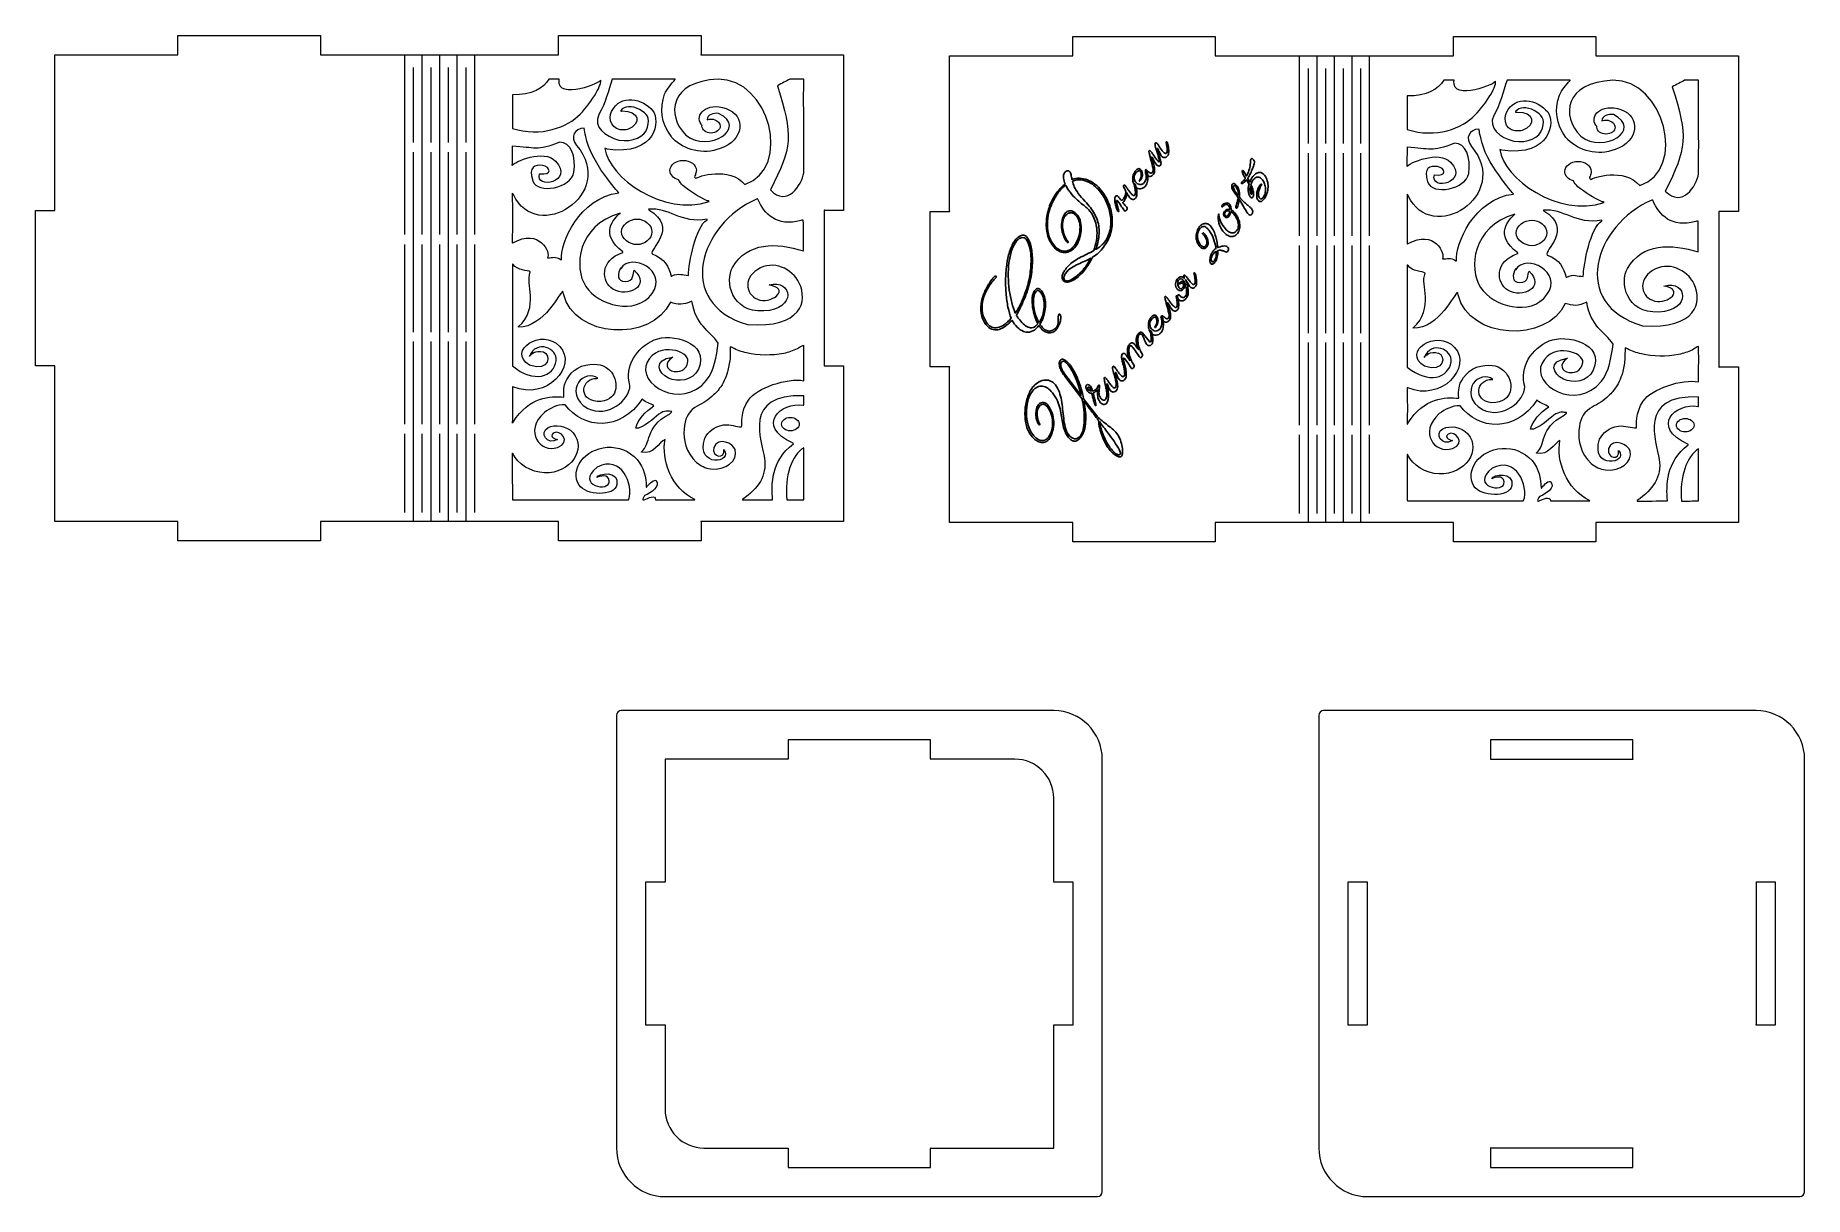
# Model space of a CAD drawing. Header units: centimetres. Extents: x -22.5 to 14, y -8.1 to 15.8.
import ezdxf

# ---------------------------------------------------------------- set-up
doc = ezdxf.new("R2010")
doc.units = ezdxf.units.CM
doc.header["$MEASUREMENT"] = 0
doc.layers.add('layer 1', color=7, linetype='Continuous')

msp = doc.modelspace()

# ---------------------------------------------------------------- linework, layer by layer
at = {"layer": 'layer 1', "color": 250, "lineweight": 20}
for points, knots in [([(-19.5185, 5.42196), (-19.5185, 5.42196), (-16.58516, 5.42196), (-16.58516, 5.42196), (-16.58516, 5.42196), (-16.58516, 5.42196), (-16.58516, 5.81489), (-16.58516, 5.81489), (-16.58516, 5.81489), (-16.58607, 5.81579), (-16.58663, 5.81704), (-16.58663, 5.81842), (-16.58663, 5.81842), (-16.58663, 5.8198), (-16.58607, 5.82105), (-16.58516, 5.82196), (-16.58516, 5.82196), (-16.58516, 5.82196), (-16.57809, 5.82196), (-16.57809, 5.82196), (-16.57809, 5.82196), (-16.57809, 5.82196), (-14.05183, 5.82196), (-14.05183, 5.82196), (-14.05183, 5.82196), (-14.05183, 5.82196), (-11.69194, 5.82196), (-11.69194, 5.82196), (-11.69194, 5.82196), (-11.69194, 5.82196), (-11.68489, 5.82196), (-11.68489, 5.82196), (-11.68489, 5.82196), (-11.68489, 5.82196), (-11.68488, 5.82196), (-11.68488, 5.82196), (-11.68488, 5.82196), (-11.68488, 5.82196), (-11.68488, 5.82195), (-11.68488, 5.82195), (-11.68488, 5.82195), (-11.68398, 5.82105), (-11.68341, 5.8198), (-11.68341, 5.81842), (-11.68341, 5.81842), (-11.68341, 5.81704), (-11.68397, 5.81579), (-11.68488, 5.81488), (-11.68488, 5.81488), (-11.68488, 5.81488), (-11.68488, 5.42196), (-11.68488, 5.42196), (-11.68488, 5.42196), (-11.68488, 5.42196), (-8.75154, 5.42196), (-8.75154, 5.42196), (-8.75154, 5.42196), (-8.75154, 5.42196), (-8.75154, 5.81487), (-8.75154, 5.81487), (-8.75154, 5.81487), (-8.75245, 5.81577), (-8.75301, 5.81704), (-8.75301, 5.81842), (-8.75301, 5.81842), (-8.75301, 5.8198), (-8.75245, 5.82106), (-8.75154, 5.82196), (-8.75154, 5.82196), (-8.75154, 5.82196), (-8.74449, 5.82196), (-8.74449, 5.82196), (-8.74449, 5.82196), (-8.74449, 5.82196), (-5.81821, 5.82196), (-5.81821, 5.82196), (-5.81821, 5.82196), (-5.81821, 5.82196), (-5.81821, 9.02196), (-5.81821, 9.02196), (-5.81821, 9.02196), (-5.81821, 9.02196), (-6.21114, 9.02196), (-6.21114, 9.02196), (-6.21114, 9.02196), (-6.21114, 9.02196), (-6.21115, 9.02196), (-6.21115, 9.02196), (-6.21115, 9.02196), (-6.21115, 9.02196), (-6.21123, 9.02188), (-6.21123, 9.02188), (-6.21123, 9.02188), (-6.21123, 9.02188), (-6.21124, 9.02188), (-6.21124, 9.02188), (-6.21124, 9.02188), (-6.21124, 9.02188), (-6.21131, 9.0218), (-6.21131, 9.0218), (-6.21131, 9.0218), (-6.21131, 9.0218), (-6.21132, 9.0218), (-6.21132, 9.0218), (-6.21132, 9.0218), (-6.21132, 9.0218), (-6.2114, 9.02172), (-6.2114, 9.02172), (-6.2114, 9.02172), (-6.2114, 9.02172), (-6.21141, 9.02172), (-6.21141, 9.02172), (-6.21141, 9.02172), (-6.21141, 9.02172), (-6.21159, 9.02156), (-6.21159, 9.02156), (-6.21159, 9.02156), (-6.21159, 9.02156), (-6.2116, 9.02156), (-6.2116, 9.02156), (-6.2116, 9.02156), (-6.2116, 9.02156), (-6.21178, 9.02142), (-6.21178, 9.02142), (-6.21178, 9.02142), (-6.21178, 9.02142), (-6.21179, 9.02142), (-6.21179, 9.02142), (-6.21179, 9.02142), (-6.21179, 9.02142), (-6.21188, 9.02135), (-6.21188, 9.02135), (-6.21188, 9.02135), (-6.21188, 9.02135), (-6.21189, 9.02135), (-6.21189, 9.02135), (-6.21189, 9.02135), (-6.21189, 9.02135), (-6.21198, 9.02129), (-6.21198, 9.02129), (-6.21198, 9.02129), (-6.21198, 9.02129), (-6.21199, 9.02129), (-6.21199, 9.02129), (-6.21199, 9.02129), (-6.21199, 9.02129), (-6.21208, 9.02122), (-6.21208, 9.02122), (-6.21208, 9.02122), (-6.21208, 9.02122), (-6.21209, 9.02122), (-6.21209, 9.02122), (-6.21209, 9.02122), (-6.21209, 9.02122), (-6.21218, 9.02116), (-6.21218, 9.02116), (-6.21218, 9.02116), (-6.21218, 9.02116), (-6.2122, 9.02116), (-6.2122, 9.02116), (-6.2122, 9.02116), (-6.2122, 9.02116), (-6.21229, 9.0211), (-6.21229, 9.0211), (-6.21229, 9.0211), (-6.21229, 9.0211), (-6.2123, 9.0211), (-6.2123, 9.0211), (-6.2123, 9.0211), (-6.2123, 9.0211), (-6.2124, 9.02105), (-6.2124, 9.02105), (-6.2124, 9.02105), (-6.2124, 9.02105), (-6.21241, 9.02105), (-6.21241, 9.02105), (-6.21241, 9.02105), (-6.21241, 9.02105), (-6.2125, 9.02099), (-6.2125, 9.02099), (-6.2125, 9.02099), (-6.2125, 9.02099), (-6.21252, 9.02099), (-6.21252, 9.02099), (-6.21252, 9.02099), (-6.21252, 9.02099), (-6.21261, 9.02094), (-6.21261, 9.02094), (-6.21261, 9.02094), (-6.21261, 9.02094), (-6.21263, 9.02094), (-6.21263, 9.02094), (-6.21263, 9.02094), (-6.21263, 9.02094), (-6.21272, 9.02089), (-6.21272, 9.02089), (-6.21272, 9.02089), (-6.21272, 9.02089), (-6.21274, 9.02089), (-6.21274, 9.02089), (-6.21274, 9.02089), (-6.21274, 9.02089), (-6.21284, 9.02085), (-6.21284, 9.02085), (-6.21284, 9.02085), (-6.21284, 9.02085), (-6.21285, 9.02085), (-6.21285, 9.02085), (-6.21285, 9.02085), (-6.21285, 9.02085), (-6.21295, 9.0208), (-6.21295, 9.0208), (-6.21295, 9.0208), (-6.21295, 9.0208), (-6.21296, 9.0208), (-6.21296, 9.0208), (-6.21296, 9.0208), (-6.21296, 9.0208), (-6.21307, 9.02076), (-6.21307, 9.02076), (-6.21307, 9.02076), (-6.21307, 9.02076), (-6.21308, 9.02076), (-6.21308, 9.02076), (-6.21308, 9.02076), (-6.21308, 9.02076), (-6.21318, 9.02072), (-6.21318, 9.02072), (-6.21318, 9.02072), (-6.21318, 9.02072), (-6.21319, 9.02072), (-6.21319, 9.02072), (-6.21319, 9.02072), (-6.21319, 9.02072), (-6.2133, 9.02069), (-6.2133, 9.02069), (-6.2133, 9.02069), (-6.2133, 9.02069), (-6.21331, 9.02069), (-6.21331, 9.02069), (-6.21331, 9.02069), (-6.21331, 9.02069), (-6.21342, 9.02066), (-6.21342, 9.02066), (-6.21342, 9.02066), (-6.21342, 9.02066), (-6.21343, 9.02066), (-6.21343, 9.02066), (-6.21343, 9.02066), (-6.21343, 9.02066), (-6.21354, 9.02063), (-6.21354, 9.02063), (-6.21354, 9.02063), (-6.21354, 9.02063), (-6.21355, 9.02063), (-6.21355, 9.02063), (-6.21355, 9.02063), (-6.21355, 9.02063), (-6.21366, 9.0206), (-6.21366, 9.0206), (-6.21366, 9.0206), (-6.21366, 9.0206), (-6.21379, 9.02058), (-6.21379, 9.02058), (-6.21379, 9.02058), (-6.21379, 9.02058), (-6.21391, 9.02056), (-6.21391, 9.02056), (-6.21391, 9.02056), (-6.21391, 9.02056), (-6.21403, 9.02054), (-6.21403, 9.02054), (-6.21403, 9.02054), (-6.21403, 9.02054), (-6.21404, 9.02054), (-6.21404, 9.02054), (-6.21404, 9.02054), (-6.21404, 9.02054), (-6.21416, 9.02053), (-6.21416, 9.02053), (-6.21416, 9.02053), (-6.21416, 9.02053), (-6.21429, 9.02051), (-6.21429, 9.02051), (-6.21429, 9.02051), (-6.21429, 9.02051), (-6.21441, 9.02051), (-6.21441, 9.02051), (-6.21441, 9.02051), (-6.21441, 9.02051), (-6.21454, 9.0205), (-6.21454, 9.0205), (-6.21454, 9.0205), (-6.21454, 9.0205), (-6.21467, 9.0205), (-6.21467, 9.0205), (-6.21467, 9.0205), (-6.21467, 9.0205), (-6.2148, 9.0205), (-6.2148, 9.0205), (-6.2148, 9.0205), (-6.2148, 9.0205), (-6.21493, 9.02051), (-6.21493, 9.02051), (-6.21493, 9.02051), (-6.21493, 9.02051), (-6.21505, 9.02051), (-6.21505, 9.02051), (-6.21505, 9.02051), (-6.21505, 9.02051), (-6.21518, 9.02053), (-6.21518, 9.02053), (-6.21518, 9.02053), (-6.21518, 9.02053), (-6.2153, 9.02054), (-6.2153, 9.02054), (-6.2153, 9.02054), (-6.2153, 9.02054), (-6.21531, 9.02054), (-6.21531, 9.02054), (-6.21531, 9.02054), (-6.21531, 9.02054), (-6.21543, 9.02056), (-6.21543, 9.02056), (-6.21543, 9.02056), (-6.21543, 9.02056), (-6.21555, 9.02058), (-6.21555, 9.02058), (-6.21555, 9.02058), (-6.21555, 9.02058), (-6.21568, 9.0206), (-6.21568, 9.0206), (-6.21568, 9.0206), (-6.21568, 9.0206), (-6.21579, 9.02063), (-6.21579, 9.02063), (-6.21579, 9.02063), (-6.21579, 9.02063), (-6.2158, 9.02063), (-6.2158, 9.02063), (-6.2158, 9.02063), (-6.2158, 9.02063), (-6.21591, 9.02066), (-6.21591, 9.02066), (-6.21591, 9.02066), (-6.21591, 9.02066), (-6.21592, 9.02066), (-6.21592, 9.02066), (-6.21592, 9.02066), (-6.21592, 9.02066), (-6.21603, 9.02069), (-6.21603, 9.02069), (-6.21603, 9.02069), (-6.21603, 9.02069), (-6.21604, 9.02069), (-6.21604, 9.02069), (-6.21604, 9.02069), (-6.21604, 9.02069), (-6.21615, 9.02072), (-6.21615, 9.02072), (-6.21615, 9.02072), (-6.21615, 9.02072), (-6.21616, 9.02072), (-6.21616, 9.02072), (-6.21616, 9.02072), (-6.21616, 9.02072), (-6.21627, 9.02076), (-6.21627, 9.02076), (-6.21627, 9.02076), (-6.21627, 9.02076), (-6.21639, 9.0208), (-6.21639, 9.0208), (-6.21639, 9.0208), (-6.21639, 9.0208), (-6.21649, 9.02085), (-6.21649, 9.02085), (-6.21649, 9.02085), (-6.21649, 9.02085), (-6.2165, 9.02085), (-6.2165, 9.02085), (-6.2165, 9.02085), (-6.2165, 9.02085), (-6.21661, 9.02089), (-6.21661, 9.02089), (-6.21661, 9.02089), (-6.21661, 9.02089), (-6.21662, 9.02089), (-6.21662, 9.02089), (-6.21662, 9.02089), (-6.21662, 9.02089), (-6.21672, 9.02094), (-6.21672, 9.02094), (-6.21672, 9.02094), (-6.21672, 9.02094), (-6.21673, 9.02094), (-6.21673, 9.02094), (-6.21673, 9.02094), (-6.21673, 9.02094), (-6.21683, 9.02099), (-6.21683, 9.02099), (-6.21683, 9.02099), (-6.21683, 9.02099), (-6.21684, 9.02099), (-6.21684, 9.02099), (-6.21684, 9.02099), (-6.21684, 9.02099), (-6.21694, 9.02105), (-6.21694, 9.02105), (-6.21694, 9.02105), (-6.21694, 9.02105), (-6.21695, 9.02105), (-6.21695, 9.02105), (-6.21695, 9.02105), (-6.21695, 9.02105), (-6.21704, 9.0211), (-6.21704, 9.0211), (-6.21704, 9.0211), (-6.21704, 9.0211), (-6.21705, 9.0211), (-6.21705, 9.0211), (-6.21705, 9.0211), (-6.21705, 9.0211), (-6.21715, 9.02116), (-6.21715, 9.02116), (-6.21715, 9.02116), (-6.21715, 9.02116), (-6.21716, 9.02116), (-6.21716, 9.02116), (-6.21716, 9.02116), (-6.21716, 9.02116), (-6.21725, 9.02122), (-6.21725, 9.02122), (-6.21725, 9.02122), (-6.21725, 9.02122), (-6.21726, 9.02122), (-6.21726, 9.02122), (-6.21726, 9.02122), (-6.21726, 9.02122), (-6.21736, 9.02129), (-6.21736, 9.02129), (-6.21736, 9.02129), (-6.21736, 9.02129), (-6.21737, 9.02129), (-6.21737, 9.02129), (-6.21737, 9.02129), (-6.21737, 9.02129), (-6.21746, 9.02135), (-6.21746, 9.02135), (-6.21746, 9.02135), (-6.21746, 9.02135), (-6.21747, 9.02135), (-6.21747, 9.02135), (-6.21747, 9.02135), (-6.21747, 9.02135), (-6.21756, 9.02142), (-6.21756, 9.02142), (-6.21756, 9.02142), (-6.21756, 9.02142), (-6.21757, 9.02142), (-6.21757, 9.02142), (-6.21757, 9.02142), (-6.21757, 9.02142), (-6.21765, 9.02149), (-6.21765, 9.02149), (-6.21765, 9.02149), (-6.21765, 9.02149), (-6.21766, 9.02149), (-6.21766, 9.02149), (-6.21766, 9.02149), (-6.21766, 9.02149), (-6.21775, 9.02156), (-6.21775, 9.02156), (-6.21775, 9.02156), (-6.21775, 9.02156), (-6.21776, 9.02156), (-6.21776, 9.02156), (-6.21776, 9.02156), (-6.21776, 9.02156), (-6.21784, 9.02164), (-6.21784, 9.02164), (-6.21784, 9.02164), (-6.21784, 9.02164), (-6.21785, 9.02164), (-6.21785, 9.02164), (-6.21785, 9.02164), (-6.21785, 9.02164), (-6.21794, 9.02172), (-6.21794, 9.02172), (-6.21794, 9.02172), (-6.21794, 9.02172), (-6.21795, 9.02172), (-6.21795, 9.02172), (-6.21795, 9.02172), (-6.21795, 9.02172), (-6.21803, 9.0218), (-6.21803, 9.0218), (-6.21803, 9.0218), (-6.21803, 9.0218), (-6.21804, 9.0218), (-6.21804, 9.0218), (-6.21804, 9.0218), (-6.21804, 9.0218), (-6.21811, 9.02188), (-6.21811, 9.02188), (-6.21811, 9.02188), (-6.21811, 9.02188), (-6.21812, 9.02188), (-6.21812, 9.02188), (-6.21812, 9.02188), (-6.21812, 9.02188), (-6.2182, 9.02196), (-6.2182, 9.02196), (-6.2182, 9.02196), (-6.2182, 9.02196), (-6.21821, 9.02196), (-6.21821, 9.02196), (-6.21821, 9.02196), (-6.21821, 9.02196), (-6.21821, 9.02197), (-6.21821, 9.02197), (-6.21821, 9.02197), (-6.21821, 9.02197), (-6.21829, 9.02205), (-6.21829, 9.02205), (-6.21829, 9.02205), (-6.21829, 9.02205), (-6.21829, 9.02206), (-6.21829, 9.02206), (-6.21829, 9.02206), (-6.21829, 9.02206), (-6.21837, 9.02213), (-6.21837, 9.02213), (-6.21837, 9.02213), (-6.21837, 9.02213), (-6.21837, 9.02214), (-6.21837, 9.02214), (-6.21837, 9.02214), (-6.21837, 9.02214), (-6.21845, 9.02222), (-6.21845, 9.02222), (-6.21845, 9.02222), (-6.21845, 9.02222), (-6.21845, 9.02223), (-6.21845, 9.02223), (-6.21845, 9.02223), (-6.21845, 9.02223), (-6.21853, 9.02232), (-6.21853, 9.02232), (-6.21853, 9.02232), (-6.21853, 9.02232), (-6.21861, 9.02241), (-6.21861, 9.02241), (-6.21861, 9.02241), (-6.21861, 9.02241), (-6.21861, 9.02242), (-6.21861, 9.02242), (-6.21861, 9.02242), (-6.21861, 9.02242), (-6.21868, 9.02251), (-6.21868, 9.02251), (-6.21868, 9.02251), (-6.21868, 9.02251), (-6.21875, 9.0226), (-6.21875, 9.0226), (-6.21875, 9.0226), (-6.21875, 9.0226), (-6.21875, 9.02261), (-6.21875, 9.02261), (-6.21875, 9.02261), (-6.21875, 9.02261), (-6.21882, 9.0227), (-6.21882, 9.0227), (-6.21882, 9.0227), (-6.21882, 9.0227), (-6.21882, 9.02271), (-6.21882, 9.02271), (-6.21882, 9.02271), (-6.21882, 9.02271), (-6.21888, 9.0228), (-6.21888, 9.0228), (-6.21888, 9.0228), (-6.21888, 9.0228), (-6.21888, 9.02281), (-6.21888, 9.02281), (-6.21888, 9.02281), (-6.21888, 9.02281), (-6.21895, 9.02291), (-6.21895, 9.02291), (-6.21895, 9.02291), (-6.21895, 9.02291), (-6.21901, 9.02301), (-6.21901, 9.02301), (-6.21901, 9.02301), (-6.21901, 9.02301), (-6.21907, 9.02312), (-6.21907, 9.02312), (-6.21907, 9.02312), (-6.21907, 9.02312), (-6.21912, 9.02322), (-6.21912, 9.02322), (-6.21912, 9.02322), (-6.21912, 9.02322), (-6.21912, 9.02323), (-6.21912, 9.02323), (-6.21912, 9.02323), (-6.21912, 9.02323), (-6.21918, 9.02333), (-6.21918, 9.02333), (-6.21918, 9.02333), (-6.21918, 9.02333), (-6.21923, 9.02344), (-6.21923, 9.02344), (-6.21923, 9.02344), (-6.21923, 9.02344), (-6.21928, 9.02355), (-6.21928, 9.02355), (-6.21928, 9.02355), (-6.21928, 9.02355), (-6.21928, 9.02356), (-6.21928, 9.02356), (-6.21928, 9.02356), (-6.21928, 9.02356), (-6.21932, 9.02367), (-6.21932, 9.02367), (-6.21932, 9.02367), (-6.21932, 9.02367), (-6.21937, 9.02378), (-6.21937, 9.02378), (-6.21937, 9.02378), (-6.21937, 9.02378), (-6.21941, 9.0239), (-6.21941, 9.0239), (-6.21941, 9.0239), (-6.21941, 9.0239), (-6.21945, 9.02401), (-6.21945, 9.02401), (-6.21945, 9.02401), (-6.21945, 9.02401), (-6.21948, 9.02413), (-6.21948, 9.02413), (-6.21948, 9.02413), (-6.21948, 9.02413), (-6.21951, 9.02425), (-6.21951, 9.02425), (-6.21951, 9.02425), (-6.21951, 9.02425), (-6.21954, 9.02437), (-6.21954, 9.02437), (-6.21954, 9.02437), (-6.21954, 9.02437), (-6.21957, 9.02449), (-6.21957, 9.02449), (-6.21957, 9.02449), (-6.21957, 9.02449), (-6.21959, 9.02462), (-6.21959, 9.02462), (-6.21959, 9.02462), (-6.21959, 9.02462), (-6.21961, 9.02474), (-6.21961, 9.02474), (-6.21961, 9.02474), (-6.21961, 9.02474), (-6.21963, 9.02486), (-6.21963, 9.02486), (-6.21963, 9.02486), (-6.21963, 9.02486), (-6.21964, 9.02499), (-6.21964, 9.02499), (-6.21964, 9.02499), (-6.21964, 9.02499), (-6.21966, 9.02512), (-6.21966, 9.02512), (-6.21966, 9.02512), (-6.21966, 9.02512), (-6.21966, 9.02524), (-6.21966, 9.02524), (-6.21966, 9.02524), (-6.21966, 9.02524), (-6.21967, 9.02537), (-6.21967, 9.02537), (-6.21967, 9.02537), (-6.21967, 9.02537), (-6.21967, 9.0255), (-6.21967, 9.0255), (-6.21967, 9.0255), (-6.21967, 9.0255), (-6.21967, 9.02563), (-6.21967, 9.02563), (-6.21967, 9.02563), (-6.21967, 9.02563), (-6.21966, 9.02576), (-6.21966, 9.02576), (-6.21966, 9.02576), (-6.21966, 9.02576), (-6.21966, 9.02588), (-6.21966, 9.02588), (-6.21966, 9.02588), (-6.21966, 9.02588), (-6.21964, 9.02601), (-6.21964, 9.02601), (-6.21964, 9.02601), (-6.21964, 9.02601), (-6.21963, 9.02614), (-6.21963, 9.02614), (-6.21963, 9.02614), (-6.21963, 9.02614), (-6.21961, 9.02626), (-6.21961, 9.02626), (-6.21961, 9.02626), (-6.21961, 9.02626), (-6.21959, 9.02638), (-6.21959, 9.02638), (-6.21959, 9.02638), (-6.21959, 9.02638), (-6.21957, 9.02651), (-6.21957, 9.02651), (-6.21957, 9.02651), (-6.21957, 9.02651), (-6.21954, 9.02663), (-6.21954, 9.02663), (-6.21954, 9.02663), (-6.21954, 9.02663), (-6.21951, 9.02675), (-6.21951, 9.02675), (-6.21951, 9.02675), (-6.21951, 9.02675), (-6.21948, 9.02687), (-6.21948, 9.02687), (-6.21948, 9.02687), (-6.21948, 9.02687), (-6.21945, 9.02699), (-6.21945, 9.02699), (-6.21945, 9.02699), (-6.21945, 9.02699), (-6.21941, 9.0271), (-6.21941, 9.0271), (-6.21941, 9.0271), (-6.21941, 9.0271), (-6.21937, 9.02722), (-6.21937, 9.02722), (-6.21937, 9.02722), (-6.21937, 9.02722), (-6.21932, 9.02733), (-6.21932, 9.02733), (-6.21932, 9.02733), (-6.21932, 9.02733), (-6.21928, 9.02745), (-6.21928, 9.02745), (-6.21928, 9.02745), (-6.21928, 9.02745), (-6.21923, 9.02756), (-6.21923, 9.02756), (-6.21923, 9.02756), (-6.21923, 9.02756), (-6.21918, 9.02767), (-6.21918, 9.02767), (-6.21918, 9.02767), (-6.21918, 9.02767), (-6.21912, 9.02777), (-6.21912, 9.02777), (-6.21912, 9.02777), (-6.21912, 9.02777), (-6.21912, 9.02778), (-6.21912, 9.02778), (-6.21912, 9.02778), (-6.21912, 9.02778), (-6.21907, 9.02788), (-6.21907, 9.02788), (-6.21907, 9.02788), (-6.21907, 9.02788), (-6.21901, 9.02799), (-6.21901, 9.02799), (-6.21901, 9.02799), (-6.21901, 9.02799), (-6.21895, 9.02809), (-6.21895, 9.02809), (-6.21895, 9.02809), (-6.21895, 9.02809), (-6.21888, 9.02819), (-6.21888, 9.02819), (-6.21888, 9.02819), (-6.21888, 9.02819), (-6.21888, 9.0282), (-6.21888, 9.0282), (-6.21888, 9.0282), (-6.21888, 9.0282), (-6.21882, 9.02829), (-6.21882, 9.02829), (-6.21882, 9.02829), (-6.21882, 9.02829), (-6.21882, 9.0283), (-6.21882, 9.0283), (-6.21882, 9.0283), (-6.21882, 9.0283), (-6.21875, 9.02839), (-6.21875, 9.02839), (-6.21875, 9.02839), (-6.21875, 9.02839), (-6.21875, 9.0284), (-6.21875, 9.0284), (-6.21875, 9.0284), (-6.21875, 9.0284), (-6.21868, 9.02849), (-6.21868, 9.02849), (-6.21868, 9.02849), (-6.21868, 9.02849), (-6.21861, 9.02858), (-6.21861, 9.02858), (-6.21861, 9.02858), (-6.21861, 9.02858), (-6.21861, 9.02859), (-6.21861, 9.02859), (-6.21861, 9.02859), (-6.21861, 9.02859), (-6.21853, 9.02868), (-6.21853, 9.02868), (-6.21853, 9.02868), (-6.21853, 9.02868), (-6.21845, 9.02877), (-6.21845, 9.02877), (-6.21845, 9.02877), (-6.21845, 9.02877), (-6.21845, 9.02878), (-6.21845, 9.02878), (-6.21845, 9.02878), (-6.21845, 9.02878), (-6.21837, 9.02886), (-6.21837, 9.02886), (-6.21837, 9.02886), (-6.21837, 9.02886), (-6.21837, 9.02887), (-6.21837, 9.02887), (-6.21837, 9.02887), (-6.21837, 9.02887), (-6.21829, 9.02894), (-6.21829, 9.02894), (-6.21829, 9.02894), (-6.21829, 9.02894), (-6.21829, 9.02895), (-6.21829, 9.02895), (-6.21829, 9.02895), (-6.21829, 9.02895), (-6.21821, 9.02903), (-6.21821, 9.02903), (-6.21821, 9.02903), (-6.21821, 9.02903), (-6.21821, 9.02904), (-6.21821, 9.02904), (-6.21821, 9.02904), (-6.21821, 9.02904), (-6.21821, 12.21488), (-6.21821, 12.21488), (-6.21821, 12.21488), (-6.21821, 12.21488), (-6.21821, 12.21489), (-6.21821, 12.21489), (-6.21821, 12.21489), (-6.21821, 12.21489), (-6.21829, 12.21497), (-6.21829, 12.21497), (-6.21829, 12.21497), (-6.21829, 12.21497), (-6.21829, 12.21498), (-6.21829, 12.21498), (-6.21829, 12.21498), (-6.21829, 12.21498), (-6.21837, 12.21505), (-6.21837, 12.21505), (-6.21837, 12.21505), (-6.21837, 12.21505), (-6.21837, 12.21506), (-6.21837, 12.21506), (-6.21837, 12.21506), (-6.21837, 12.21506), (-6.21845, 12.21514), (-6.21845, 12.21514), (-6.21845, 12.21514), (-6.21845, 12.21514), (-6.21845, 12.21515), (-6.21845, 12.21515), (-6.21845, 12.21515), (-6.21845, 12.21515), (-6.21853, 12.21524), (-6.21853, 12.21524), (-6.21853, 12.21524), (-6.21853, 12.21524), (-6.21861, 12.21533), (-6.21861, 12.21533), (-6.21861, 12.21533), (-6.21861, 12.21533), (-6.21861, 12.21534), (-6.21861, 12.21534), (-6.21861, 12.21534), (-6.21861, 12.21534), (-6.21868, 12.21543), (-6.21868, 12.21543), (-6.21868, 12.21543), (-6.21868, 12.21543), (-6.21875, 12.21552), (-6.21875, 12.21552), (-6.21875, 12.21552), (-6.21875, 12.21552), (-6.21875, 12.21553), (-6.21875, 12.21553), (-6.21875, 12.21553), (-6.21875, 12.21553), (-6.21882, 12.21562), (-6.21882, 12.21562), (-6.21882, 12.21562), (-6.21882, 12.21562), (-6.21882, 12.21563), (-6.21882, 12.21563), (-6.21882, 12.21563), (-6.21882, 12.21563), (-6.21888, 12.21572), (-6.21888, 12.21572), (-6.21888, 12.21572), (-6.21888, 12.21572), (-6.21888, 12.21573), (-6.21888, 12.21573), (-6.21888, 12.21573), (-6.21888, 12.21573), (-6.21895, 12.21583), (-6.21895, 12.21583), (-6.21895, 12.21583), (-6.21895, 12.21583), (-6.21901, 12.21593), (-6.21901, 12.21593), (-6.21901, 12.21593), (-6.21901, 12.21593), (-6.21907, 12.21604), (-6.21907, 12.21604), (-6.21907, 12.21604), (-6.21907, 12.21604), (-6.21912, 12.21614), (-6.21912, 12.21614), (-6.21912, 12.21614), (-6.21912, 12.21614), (-6.21912, 12.21615), (-6.21912, 12.21615), (-6.21912, 12.21615), (-6.21912, 12.21615), (-6.21918, 12.21625), (-6.21918, 12.21625), (-6.21918, 12.21625), (-6.21918, 12.21625), (-6.21923, 12.21636), (-6.21923, 12.21636), (-6.21923, 12.21636), (-6.21923, 12.21636), (-6.21928, 12.21647), (-6.21928, 12.21647), (-6.21928, 12.21647), (-6.21928, 12.21647), (-6.21928, 12.21648), (-6.21928, 12.21648), (-6.21928, 12.21648), (-6.21928, 12.21648), (-6.21932, 12.21659), (-6.21932, 12.21659), (-6.21932, 12.21659), (-6.21932, 12.21659), (-6.21937, 12.2167), (-6.21937, 12.2167), (-6.21937, 12.2167), (-6.21937, 12.2167), (-6.21941, 12.21682), (-6.21941, 12.21682), (-6.21941, 12.21682), (-6.21941, 12.21682), (-6.21945, 12.21693), (-6.21945, 12.21693), (-6.21945, 12.21693), (-6.21945, 12.21693), (-6.21948, 12.21705), (-6.21948, 12.21705), (-6.21948, 12.21705), (-6.21948, 12.21705), (-6.21951, 12.21717), (-6.21951, 12.21717), (-6.21951, 12.21717), (-6.21951, 12.21717), (-6.21954, 12.21729), (-6.21954, 12.21729), (-6.21954, 12.21729), (-6.21954, 12.21729), (-6.21957, 12.21741), (-6.21957, 12.21741), (-6.21957, 12.21741), (-6.21957, 12.21741), (-6.21959, 12.21754), (-6.21959, 12.21754), (-6.21959, 12.21754), (-6.21959, 12.21754), (-6.21961, 12.21766), (-6.21961, 12.21766), (-6.21961, 12.21766), (-6.21961, 12.21766), (-6.21963, 12.21778), (-6.21963, 12.21778), (-6.21963, 12.21778), (-6.21963, 12.21778), (-6.21964, 12.21791), (-6.21964, 12.21791), (-6.21964, 12.21791), (-6.21964, 12.21791), (-6.21966, 12.21804), (-6.21966, 12.21804), (-6.21966, 12.21804), (-6.21966, 12.21804), (-6.21966, 12.21816), (-6.21966, 12.21816), (-6.21966, 12.21816), (-6.21966, 12.21816), (-6.21967, 12.21829), (-6.21967, 12.21829), (-6.21967, 12.21829), (-6.21967, 12.21829), (-6.21967, 12.21842), (-6.21967, 12.21842), (-6.21967, 12.21842), (-6.21967, 12.21842), (-6.21967, 12.21855), (-6.21967, 12.21855), (-6.21967, 12.21855), (-6.21967, 12.21855), (-6.21966, 12.21868), (-6.21966, 12.21868), (-6.21966, 12.21868), (-6.21966, 12.21868), (-6.21966, 12.2188), (-6.21966, 12.2188), (-6.21966, 12.2188), (-6.21966, 12.2188), (-6.21964, 12.21893), (-6.21964, 12.21893), (-6.21964, 12.21893), (-6.21964, 12.21893), (-6.21963, 12.21906), (-6.21963, 12.21906), (-6.21963, 12.21906), (-6.21963, 12.21906), (-6.21961, 12.21918), (-6.21961, 12.21918), (-6.21961, 12.21918), (-6.21961, 12.21918), (-6.21959, 12.2193), (-6.21959, 12.2193), (-6.21959, 12.2193), (-6.21959, 12.2193), (-6.21957, 12.21943), (-6.21957, 12.21943), (-6.21957, 12.21943), (-6.21957, 12.21943), (-6.21954, 12.21955), (-6.21954, 12.21955), (-6.21954, 12.21955), (-6.21954, 12.21955), (-6.21951, 12.21967), (-6.21951, 12.21967), (-6.21951, 12.21967), (-6.21951, 12.21967), (-6.21948, 12.21979), (-6.21948, 12.21979), (-6.21948, 12.21979), (-6.21948, 12.21979), (-6.21945, 12.21991), (-6.21945, 12.21991), (-6.21945, 12.21991), (-6.21945, 12.21991), (-6.21941, 12.22002), (-6.21941, 12.22002), (-6.21941, 12.22002), (-6.21941, 12.22002), (-6.21937, 12.22014), (-6.21937, 12.22014), (-6.21937, 12.22014), (-6.21937, 12.22014), (-6.21932, 12.22025), (-6.21932, 12.22025), (-6.21932, 12.22025), (-6.21932, 12.22025), (-6.21928, 12.22037), (-6.21928, 12.22037), (-6.21928, 12.22037), (-6.21928, 12.22037), (-6.21923, 12.22048), (-6.21923, 12.22048), (-6.21923, 12.22048), (-6.21923, 12.22048), (-6.21918, 12.22059), (-6.21918, 12.22059), (-6.21918, 12.22059), (-6.21918, 12.22059), (-6.21912, 12.22069), (-6.21912, 12.22069), (-6.21912, 12.22069), (-6.21912, 12.22069), (-6.21912, 12.2207), (-6.21912, 12.2207), (-6.21912, 12.2207), (-6.21912, 12.2207), (-6.21907, 12.2208), (-6.21907, 12.2208), (-6.21907, 12.2208), (-6.21907, 12.2208), (-6.21901, 12.22091), (-6.21901, 12.22091), (-6.21901, 12.22091), (-6.21901, 12.22091), (-6.21895, 12.22101), (-6.21895, 12.22101), (-6.21895, 12.22101), (-6.21895, 12.22101), (-6.21888, 12.22111), (-6.21888, 12.22111), (-6.21888, 12.22111), (-6.21888, 12.22111), (-6.21888, 12.22112), (-6.21888, 12.22112), (-6.21888, 12.22112), (-6.21888, 12.22112), (-6.21882, 12.22121), (-6.21882, 12.22121), (-6.21882, 12.22121), (-6.21882, 12.22121), (-6.21882, 12.22122), (-6.21882, 12.22122), (-6.21882, 12.22122), (-6.21882, 12.22122), (-6.21875, 12.22131), (-6.21875, 12.22131), (-6.21875, 12.22131), (-6.21875, 12.22131), (-6.21875, 12.22132), (-6.21875, 12.22132), (-6.21875, 12.22132), (-6.21875, 12.22132), (-6.21868, 12.22141), (-6.21868, 12.22141), (-6.21868, 12.22141), (-6.21868, 12.22141), (-6.21861, 12.2215), (-6.21861, 12.2215), (-6.21861, 12.2215), (-6.21861, 12.2215), (-6.21861, 12.22151), (-6.21861, 12.22151), (-6.21861, 12.22151), (-6.21861, 12.22151), (-6.21853, 12.2216), (-6.21853, 12.2216), (-6.21853, 12.2216), (-6.21853, 12.2216), (-6.21845, 12.22169), (-6.21845, 12.22169), (-6.21845, 12.22169), (-6.21845, 12.22169), (-6.21845, 12.2217), (-6.21845, 12.2217), (-6.21845, 12.2217), (-6.21845, 12.2217), (-6.21837, 12.22178), (-6.21837, 12.22178), (-6.21837, 12.22178), (-6.21837, 12.22178), (-6.21837, 12.22179), (-6.21837, 12.22179), (-6.21837, 12.22179), (-6.21837, 12.22179), (-6.21829, 12.22186), (-6.21829, 12.22186), (-6.21829, 12.22186), (-6.21829, 12.22186), (-6.21829, 12.22187), (-6.21829, 12.22187), (-6.21829, 12.22187), (-6.21829, 12.22187), (-6.21821, 12.22195), (-6.21821, 12.22195), (-6.21821, 12.22195), (-6.21821, 12.22195), (-6.21821, 12.22196), (-6.21821, 12.22196), (-6.21821, 12.22196), (-6.21821, 12.22196), (-6.2182, 12.22196), (-6.2182, 12.22196), (-6.2182, 12.22196), (-6.2182, 12.22196), (-6.21812, 12.22204), (-6.21812, 12.22204), (-6.21812, 12.22204), (-6.21812, 12.22204), (-6.21811, 12.22204), (-6.21811, 12.22204), (-6.21811, 12.22204), (-6.21811, 12.22204), (-6.21804, 12.22212), (-6.21804, 12.22212), (-6.21804, 12.22212), (-6.21804, 12.22212), (-6.21803, 12.22212), (-6.21803, 12.22212), (-6.21803, 12.22212), (-6.21803, 12.22212), (-6.21795, 12.2222), (-6.21795, 12.2222), (-6.21795, 12.2222), (-6.21795, 12.2222), (-6.21794, 12.2222), (-6.21794, 12.2222), (-6.21794, 12.2222), (-6.21794, 12.2222), (-6.21785, 12.22228), (-6.21785, 12.22228), (-6.21785, 12.22228), (-6.21785, 12.22228), (-6.21784, 12.22228), (-6.21784, 12.22228), (-6.21784, 12.22228), (-6.21784, 12.22228), (-6.21776, 12.22236), (-6.21776, 12.22236), (-6.21776, 12.22236), (-6.21776, 12.22236), (-6.21775, 12.22236), (-6.21775, 12.22236), (-6.21775, 12.22236), (-6.21775, 12.22236), (-6.21766, 12.22243), (-6.21766, 12.22243), (-6.21766, 12.22243), (-6.21766, 12.22243), (-6.21765, 12.22243), (-6.21765, 12.22243), (-6.21765, 12.22243), (-6.21765, 12.22243), (-6.21757, 12.2225), (-6.21757, 12.2225), (-6.21757, 12.2225), (-6.21757, 12.2225), (-6.21756, 12.2225), (-6.21756, 12.2225), (-6.21756, 12.2225), (-6.21756, 12.2225), (-6.21747, 12.22257), (-6.21747, 12.22257), (-6.21747, 12.22257), (-6.21747, 12.22257), (-6.21746, 12.22257), (-6.21746, 12.22257), (-6.21746, 12.22257), (-6.21746, 12.22257), (-6.21737, 12.22263), (-6.21737, 12.22263), (-6.21737, 12.22263), (-6.21737, 12.22263), (-6.21736, 12.22263), (-6.21736, 12.22263), (-6.21736, 12.22263), (-6.21736, 12.22263), (-6.21726, 12.2227), (-6.21726, 12.2227), (-6.21726, 12.2227), (-6.21726, 12.2227), (-6.21725, 12.2227), (-6.21725, 12.2227), (-6.21725, 12.2227), (-6.21725, 12.2227), (-6.21716, 12.22276), (-6.21716, 12.22276), (-6.21716, 12.22276), (-6.21716, 12.22276), (-6.21715, 12.22276), (-6.21715, 12.22276), (-6.21715, 12.22276), (-6.21715, 12.22276), (-6.21705, 12.22282), (-6.21705, 12.22282), (-6.21705, 12.22282), (-6.21705, 12.22282), (-6.21704, 12.22282), (-6.21704, 12.22282), (-6.21704, 12.22282), (-6.21704, 12.22282), (-6.21695, 12.22287), (-6.21695, 12.22287), (-6.21695, 12.22287), (-6.21695, 12.22287), (-6.21694, 12.22287), (-6.21694, 12.22287), (-6.21694, 12.22287), (-6.21694, 12.22287), (-6.21684, 12.22293), (-6.21684, 12.22293), (-6.21684, 12.22293), (-6.21684, 12.22293), (-6.21683, 12.22293), (-6.21683, 12.22293), (-6.21683, 12.22293), (-6.21683, 12.22293), (-6.21673, 12.22298), (-6.21673, 12.22298), (-6.21673, 12.22298), (-6.21673, 12.22298), (-6.21672, 12.22298), (-6.21672, 12.22298), (-6.21672, 12.22298), (-6.21672, 12.22298), (-6.21662, 12.22303), (-6.21662, 12.22303), (-6.21662, 12.22303), (-6.21662, 12.22303), (-6.21661, 12.22303), (-6.21661, 12.22303), (-6.21661, 12.22303), (-6.21661, 12.22303), (-6.2165, 12.22307), (-6.2165, 12.22307), (-6.2165, 12.22307), (-6.2165, 12.22307), (-6.21649, 12.22307), (-6.21649, 12.22307), (-6.21649, 12.22307), (-6.21649, 12.22307), (-6.21639, 12.22312), (-6.21639, 12.22312), (-6.21639, 12.22312), (-6.21639, 12.22312), (-6.21627, 12.22316), (-6.21627, 12.22316), (-6.21627, 12.22316), (-6.21627, 12.22316), (-6.21616, 12.2232), (-6.21616, 12.2232), (-6.21616, 12.2232), (-6.21616, 12.2232), (-6.21615, 12.2232), (-6.21615, 12.2232), (-6.21615, 12.2232), (-6.21615, 12.2232), (-6.21604, 12.22323), (-6.21604, 12.22323), (-6.21604, 12.22323), (-6.21604, 12.22323), (-6.21603, 12.22323), (-6.21603, 12.22323), (-6.21603, 12.22323), (-6.21603, 12.22323), (-6.21592, 12.22326), (-6.21592, 12.22326), (-6.21592, 12.22326), (-6.21592, 12.22326), (-6.21591, 12.22326), (-6.21591, 12.22326), (-6.21591, 12.22326), (-6.21591, 12.22326), (-6.2158, 12.22329), (-6.2158, 12.22329), (-6.2158, 12.22329), (-6.2158, 12.22329), (-6.21579, 12.22329), (-6.21579, 12.22329), (-6.21579, 12.22329), (-6.21579, 12.22329), (-6.21568, 12.22332), (-6.21568, 12.22332), (-6.21568, 12.22332), (-6.21568, 12.22332), (-6.21555, 12.22334), (-6.21555, 12.22334), (-6.21555, 12.22334), (-6.21555, 12.22334), (-6.21543, 12.22336), (-6.21543, 12.22336), (-6.21543, 12.22336), (-6.21543, 12.22336), (-6.21531, 12.22338), (-6.21531, 12.22338), (-6.21531, 12.22338), (-6.21531, 12.22338), (-6.2153, 12.22338), (-6.2153, 12.22338), (-6.2153, 12.22338), (-6.2153, 12.22338), (-6.21518, 12.22339), (-6.21518, 12.22339), (-6.21518, 12.22339), (-6.21518, 12.22339), (-6.21505, 12.22341), (-6.21505, 12.22341), (-6.21505, 12.22341), (-6.21505, 12.22341), (-6.21493, 12.22341), (-6.21493, 12.22341), (-6.21493, 12.22341), (-6.21493, 12.22341), (-6.2148, 12.22342), (-6.2148, 12.22342), (-6.2148, 12.22342), (-6.2148, 12.22342), (-6.21467, 12.22342), (-6.21467, 12.22342), (-6.21467, 12.22342), (-6.21467, 12.22342), (-6.21454, 12.22342), (-6.21454, 12.22342), (-6.21454, 12.22342), (-6.21454, 12.22342), (-6.21441, 12.22341), (-6.21441, 12.22341), (-6.21441, 12.22341), (-6.21441, 12.22341), (-6.21429, 12.22341), (-6.21429, 12.22341), (-6.21429, 12.22341), (-6.21429, 12.22341), (-6.21416, 12.22339), (-6.21416, 12.22339), (-6.21416, 12.22339), (-6.21416, 12.22339), (-6.21404, 12.22338), (-6.21404, 12.22338), (-6.21404, 12.22338), (-6.21404, 12.22338), (-6.21403, 12.22338), (-6.21403, 12.22338), (-6.21403, 12.22338), (-6.21403, 12.22338), (-6.21391, 12.22336), (-6.21391, 12.22336), (-6.21391, 12.22336), (-6.21391, 12.22336), (-6.21379, 12.22334), (-6.21379, 12.22334), (-6.21379, 12.22334), (-6.21379, 12.22334), (-6.21366, 12.22332), (-6.21366, 12.22332), (-6.21366, 12.22332), (-6.21366, 12.22332), (-6.21355, 12.22329), (-6.21355, 12.22329), (-6.21355, 12.22329), (-6.21355, 12.22329), (-6.21354, 12.22329), (-6.21354, 12.22329), (-6.21354, 12.22329), (-6.21354, 12.22329), (-6.21343, 12.22326), (-6.21343, 12.22326), (-6.21343, 12.22326), (-6.21343, 12.22326), (-6.21342, 12.22326), (-6.21342, 12.22326), (-6.21342, 12.22326), (-6.21342, 12.22326), (-6.21331, 12.22323), (-6.21331, 12.22323), (-6.21331, 12.22323), (-6.21331, 12.22323), (-6.2133, 12.22323), (-6.2133, 12.22323), (-6.2133, 12.22323), (-6.2133, 12.22323), (-6.21319, 12.2232), (-6.21319, 12.2232), (-6.21319, 12.2232), (-6.21319, 12.2232), (-6.21318, 12.2232), (-6.21318, 12.2232), (-6.21318, 12.2232), (-6.21318, 12.2232), (-6.21308, 12.22316), (-6.21308, 12.22316), (-6.21308, 12.22316), (-6.21308, 12.22316), (-6.21307, 12.22316), (-6.21307, 12.22316), (-6.21307, 12.22316), (-6.21307, 12.22316), (-6.21296, 12.22312), (-6.21296, 12.22312), (-6.21296, 12.22312), (-6.21296, 12.22312), (-6.21295, 12.22312), (-6.21295, 12.22312), (-6.21295, 12.22312), (-6.21295, 12.22312), (-6.21285, 12.22307), (-6.21285, 12.22307), (-6.21285, 12.22307), (-6.21285, 12.22307), (-6.21284, 12.22307), (-6.21284, 12.22307), (-6.21284, 12.22307), (-6.21284, 12.22307), (-6.21274, 12.22303), (-6.21274, 12.22303), (-6.21274, 12.22303), (-6.21274, 12.22303), (-6.21272, 12.22303), (-6.21272, 12.22303), (-6.21272, 12.22303), (-6.21272, 12.22303), (-6.21263, 12.22298), (-6.21263, 12.22298), (-6.21263, 12.22298), (-6.21263, 12.22298), (-6.21261, 12.22298), (-6.21261, 12.22298), (-6.21261, 12.22298), (-6.21261, 12.22298), (-6.21252, 12.22293), (-6.21252, 12.22293), (-6.21252, 12.22293), (-6.21252, 12.22293), (-6.2125, 12.22293), (-6.2125, 12.22293), (-6.2125, 12.22293), (-6.2125, 12.22293), (-6.21241, 12.22287), (-6.21241, 12.22287), (-6.21241, 12.22287), (-6.21241, 12.22287), (-6.2124, 12.22287), (-6.2124, 12.22287), (-6.2124, 12.22287), (-6.2124, 12.22287), (-6.2123, 12.22282), (-6.2123, 12.22282), (-6.2123, 12.22282), (-6.2123, 12.22282), (-6.21229, 12.22282), (-6.21229, 12.22282), (-6.21229, 12.22282), (-6.21229, 12.22282), (-6.2122, 12.22276), (-6.2122, 12.22276), (-6.2122, 12.22276), (-6.2122, 12.22276), (-6.21218, 12.22276), (-6.21218, 12.22276), (-6.21218, 12.22276), (-6.21218, 12.22276), (-6.21209, 12.2227), (-6.21209, 12.2227), (-6.21209, 12.2227), (-6.21209, 12.2227), (-6.21208, 12.2227), (-6.21208, 12.2227), (-6.21208, 12.2227), (-6.21208, 12.2227), (-6.21199, 12.22263), (-6.21199, 12.22263), (-6.21199, 12.22263), (-6.21199, 12.22263), (-6.21198, 12.22263), (-6.21198, 12.22263), (-6.21198, 12.22263), (-6.21198, 12.22263), (-6.21189, 12.22257), (-6.21189, 12.22257), (-6.21189, 12.22257), (-6.21189, 12.22257), (-6.21188, 12.22257), (-6.21188, 12.22257), (-6.21188, 12.22257), (-6.21188, 12.22257), (-6.21179, 12.2225), (-6.21179, 12.2225), (-6.21179, 12.2225), (-6.21179, 12.2225), (-6.21178, 12.2225), (-6.21178, 12.2225), (-6.21178, 12.2225), (-6.21178, 12.2225), (-6.2116, 12.22236), (-6.2116, 12.22236), (-6.2116, 12.22236), (-6.2116, 12.22236), (-6.21159, 12.22236), (-6.21159, 12.22236), (-6.21159, 12.22236), (-6.21159, 12.22236), (-6.21141, 12.2222), (-6.21141, 12.2222), (-6.21141, 12.2222), (-6.21141, 12.2222), (-6.2114, 12.2222), (-6.2114, 12.2222), (-6.2114, 12.2222), (-6.2114, 12.2222), (-6.21132, 12.22212), (-6.21132, 12.22212), (-6.21132, 12.22212), (-6.21132, 12.22212), (-6.21131, 12.22212), (-6.21131, 12.22212), (-6.21131, 12.22212), (-6.21131, 12.22212), (-6.21124, 12.22204), (-6.21124, 12.22204), (-6.21124, 12.22204), (-6.21124, 12.22204), (-6.21123, 12.22204), (-6.21123, 12.22204), (-6.21123, 12.22204), (-6.21123, 12.22204), (-6.21115, 12.22196), (-6.21115, 12.22196), (-6.21115, 12.22196), (-6.21115, 12.22196), (-6.21114, 12.22196), (-6.21114, 12.22196), (-6.21114, 12.22196), (-6.21114, 12.22196), (-5.81821, 12.22196), (-5.81821, 12.22196), (-5.81821, 12.22196), (-5.81821, 12.22196), (-5.81821, 15.42196), (-5.81821, 15.42196), (-5.81821, 15.42196), (-5.81821, 15.42196), (-8.74449, 15.42196), (-8.74449, 15.42196), (-8.74449, 15.42196), (-8.74449, 15.42196), (-8.75154, 15.42196), (-8.75154, 15.42196), (-8.75154, 15.42196), (-8.75245, 15.42286), (-8.75301, 15.42412), (-8.75301, 15.4255), (-8.75301, 15.4255), (-8.75301, 15.42688), (-8.75245, 15.42815), (-8.75154, 15.42905), (-8.75154, 15.42905), (-8.75154, 15.42905), (-8.75154, 15.82196), (-8.75154, 15.82196), (-8.75154, 15.82196), (-8.75154, 15.82196), (-11.68488, 15.82196), (-11.68488, 15.82196), (-11.68488, 15.82196), (-11.68488, 15.82196), (-11.68488, 15.42904), (-11.68488, 15.42904), (-11.68488, 15.42904), (-11.68397, 15.42813), (-11.68341, 15.42688), (-11.68341, 15.4255), (-11.68341, 15.4255), (-11.68341, 15.42412), (-11.68398, 15.42287), (-11.68488, 15.42197), (-11.68488, 15.42197), (-11.68488, 15.42197), (-11.68488, 15.42196), (-11.68488, 15.42196), (-11.68488, 15.42196), (-11.68488, 15.42196), (-11.68489, 15.42196), (-11.68489, 15.42196), (-11.68489, 15.42196), (-11.68489, 15.42196), (-11.69194, 15.42196), (-11.69194, 15.42196), (-11.69194, 15.42196), (-11.69194, 15.42196), (-14.05183, 15.42196), (-14.05183, 15.42196), (-14.05183, 15.42196), (-14.05183, 15.42196), (-16.57809, 15.42196), (-16.57809, 15.42196), (-16.57809, 15.42196), (-16.57809, 15.42196), (-16.58516, 15.42196), (-16.58516, 15.42196), (-16.58516, 15.42196), (-16.58607, 15.42287), (-16.58663, 15.42412), (-16.58663, 15.4255), (-16.58663, 15.4255), (-16.58663, 15.42688), (-16.58607, 15.42813), (-16.58516, 15.42903), (-16.58516, 15.42903), (-16.58516, 15.42903), (-16.58516, 15.82196), (-16.58516, 15.82196), (-16.58516, 15.82196), (-16.58516, 15.82196), (-19.5185, 15.82196), (-19.5185, 15.82196), (-19.5185, 15.82196), (-19.5185, 15.82196), (-19.5185, 15.42904), (-19.5185, 15.42904), (-19.5185, 15.42904), (-19.51759, 15.42814), (-19.51703, 15.42688), (-19.51703, 15.4255), (-19.51703, 15.4255), (-19.51703, 15.42412), (-19.51759, 15.42286), (-19.5185, 15.42196), (-19.5185, 15.42196), (-19.5185, 15.42196), (-19.52557, 15.42196), (-19.52557, 15.42196), (-19.52557, 15.42196), (-19.52557, 15.42196), (-22.05183, 15.42196), (-22.05183, 15.42196), (-22.05183, 15.42196), (-22.05183, 15.42196), (-22.05183, 12.22904), (-22.05183, 12.22904), (-22.05183, 12.22904), (-22.05183, 12.22904), (-22.05183, 12.22903), (-22.05183, 12.22903), (-22.05183, 12.22903), (-22.05183, 12.22903), (-22.05175, 12.22895), (-22.05175, 12.22895), (-22.05175, 12.22895), (-22.05175, 12.22895), (-22.05175, 12.22894), (-22.05175, 12.22894), (-22.05175, 12.22894), (-22.05175, 12.22894), (-22.05167, 12.22887), (-22.05167, 12.22887), (-22.05167, 12.22887), (-22.05167, 12.22887), (-22.05167, 12.22886), (-22.05167, 12.22886), (-22.05167, 12.22886), (-22.05167, 12.22886), (-22.05159, 12.22878), (-22.05159, 12.22878), (-22.05159, 12.22878), (-22.05159, 12.22878), (-22.05159, 12.22877), (-22.05159, 12.22877), (-22.05159, 12.22877), (-22.05159, 12.22877), (-22.05151, 12.22868), (-22.05151, 12.22868), (-22.05151, 12.22868), (-22.05151, 12.22868), (-22.05143, 12.22859), (-22.05143, 12.22859), (-22.05143, 12.22859), (-22.05143, 12.22859), (-22.05143, 12.22858), (-22.05143, 12.22858), (-22.05143, 12.22858), (-22.05143, 12.22858), (-22.05136, 12.22849), (-22.05136, 12.22849), (-22.05136, 12.22849), (-22.05136, 12.22849), (-22.05129, 12.2284), (-22.05129, 12.2284), (-22.05129, 12.2284), (-22.05129, 12.2284), (-22.05129, 12.22839), (-22.05129, 12.22839), (-22.05129, 12.22839), (-22.05129, 12.22839), (-22.05122, 12.2283), (-22.05122, 12.2283), (-22.05122, 12.2283), (-22.05122, 12.2283), (-22.05122, 12.22829), (-22.05122, 12.22829), (-22.05122, 12.22829), (-22.05122, 12.22829), (-22.05116, 12.2282), (-22.05116, 12.2282), (-22.05116, 12.2282), (-22.05116, 12.2282), (-22.05116, 12.22819), (-22.05116, 12.22819), (-22.05116, 12.22819), (-22.05116, 12.22819), (-22.05109, 12.22809), (-22.05109, 12.22809), (-22.05109, 12.22809), (-22.05109, 12.22809), (-22.05103, 12.22799), (-22.05103, 12.22799), (-22.05103, 12.22799), (-22.05103, 12.22799), (-22.05097, 12.22788), (-22.05097, 12.22788), (-22.05097, 12.22788), (-22.05097, 12.22788), (-22.05092, 12.22778), (-22.05092, 12.22778), (-22.05092, 12.22778), (-22.05092, 12.22778), (-22.05092, 12.22777), (-22.05092, 12.22777), (-22.05092, 12.22777), (-22.05092, 12.22777), (-22.05086, 12.22767), (-22.05086, 12.22767), (-22.05086, 12.22767), (-22.05086, 12.22767), (-22.05081, 12.22756), (-22.05081, 12.22756), (-22.05081, 12.22756), (-22.05081, 12.22756), (-22.05076, 12.22745), (-22.05076, 12.22745), (-22.05076, 12.22745), (-22.05076, 12.22745), (-22.05072, 12.22733), (-22.05072, 12.22733), (-22.05072, 12.22733), (-22.05072, 12.22733), (-22.05067, 12.22722), (-22.05067, 12.22722), (-22.05067, 12.22722), (-22.05067, 12.22722), (-22.05063, 12.2271), (-22.05063, 12.2271), (-22.05063, 12.2271), (-22.05063, 12.2271), (-22.05059, 12.22699), (-22.05059, 12.22699), (-22.05059, 12.22699), (-22.05059, 12.22699), (-22.05056, 12.22687), (-22.05056, 12.22687), (-22.05056, 12.22687), (-22.05056, 12.22687), (-22.05053, 12.22675), (-22.05053, 12.22675), (-22.05053, 12.22675), (-22.05053, 12.22675), (-22.0505, 12.22663), (-22.0505, 12.22663), (-22.0505, 12.22663), (-22.0505, 12.22663), (-22.05047, 12.22651), (-22.05047, 12.22651), (-22.05047, 12.22651), (-22.05047, 12.22651), (-22.05045, 12.22638), (-22.05045, 12.22638), (-22.05045, 12.22638), (-22.05045, 12.22638), (-22.05043, 12.22626), (-22.05043, 12.22626), (-22.05043, 12.22626), (-22.05043, 12.22626), (-22.05041, 12.22614), (-22.05041, 12.22614), (-22.05041, 12.22614), (-22.05041, 12.22614), (-22.0504, 12.22601), (-22.0504, 12.22601), (-22.0504, 12.22601), (-22.0504, 12.22601), (-22.05038, 12.22588), (-22.05038, 12.22588), (-22.05038, 12.22588), (-22.05038, 12.22588), (-22.05038, 12.22576), (-22.05038, 12.22576), (-22.05038, 12.22576), (-22.05038, 12.22576), (-22.05037, 12.22563), (-22.05037, 12.22563), (-22.05037, 12.22563), (-22.05037, 12.22563), (-22.05037, 12.2255), (-22.05037, 12.2255), (-22.05037, 12.2255), (-22.05037, 12.2255), (-22.05037, 12.22537), (-22.05037, 12.22537), (-22.05037, 12.22537), (-22.05037, 12.22537), (-22.05038, 12.22524), (-22.05038, 12.22524), (-22.05038, 12.22524), (-22.05038, 12.22524), (-22.05038, 12.22512), (-22.05038, 12.22512), (-22.05038, 12.22512), (-22.05038, 12.22512), (-22.0504, 12.22499), (-22.0504, 12.22499), (-22.0504, 12.22499), (-22.0504, 12.22499), (-22.05041, 12.22486), (-22.05041, 12.22486), (-22.05041, 12.22486), (-22.05041, 12.22486), (-22.05043, 12.22474), (-22.05043, 12.22474), (-22.05043, 12.22474), (-22.05043, 12.22474), (-22.05045, 12.22462), (-22.05045, 12.22462), (-22.05045, 12.22462), (-22.05045, 12.22462), (-22.05047, 12.22449), (-22.05047, 12.22449), (-22.05047, 12.22449), (-22.05047, 12.22449), (-22.0505, 12.22437), (-22.0505, 12.22437), (-22.0505, 12.22437), (-22.0505, 12.22437), (-22.05053, 12.22425), (-22.05053, 12.22425), (-22.05053, 12.22425), (-22.05053, 12.22425), (-22.05056, 12.22413), (-22.05056, 12.22413), (-22.05056, 12.22413), (-22.05056, 12.22413), (-22.05059, 12.22401), (-22.05059, 12.22401), (-22.05059, 12.22401), (-22.05059, 12.22401), (-22.05063, 12.2239), (-22.05063, 12.2239), (-22.05063, 12.2239), (-22.05063, 12.2239), (-22.05067, 12.22378), (-22.05067, 12.22378), (-22.05067, 12.22378), (-22.05067, 12.22378), (-22.05072, 12.22367), (-22.05072, 12.22367), (-22.05072, 12.22367), (-22.05072, 12.22367), (-22.05076, 12.22356), (-22.05076, 12.22356), (-22.05076, 12.22356), (-22.05076, 12.22356), (-22.05076, 12.22355), (-22.05076, 12.22355), (-22.05076, 12.22355), (-22.05076, 12.22355), (-22.05081, 12.22344), (-22.05081, 12.22344), (-22.05081, 12.22344), (-22.05081, 12.22344), (-22.05086, 12.22333), (-22.05086, 12.22333), (-22.05086, 12.22333), (-22.05086, 12.22333), (-22.05092, 12.22323), (-22.05092, 12.22323), (-22.05092, 12.22323), (-22.05092, 12.22323), (-22.05092, 12.22322), (-22.05092, 12.22322), (-22.05092, 12.22322), (-22.05092, 12.22322), (-22.05097, 12.22312), (-22.05097, 12.22312), (-22.05097, 12.22312), (-22.05097, 12.22312), (-22.05103, 12.22301), (-22.05103, 12.22301), (-22.05103, 12.22301), (-22.05103, 12.22301), (-22.05109, 12.22291), (-22.05109, 12.22291), (-22.05109, 12.22291), (-22.05109, 12.22291), (-22.05116, 12.22281), (-22.05116, 12.22281), (-22.05116, 12.22281), (-22.05116, 12.22281), (-22.05116, 12.2228), (-22.05116, 12.2228), (-22.05116, 12.2228), (-22.05116, 12.2228), (-22.05122, 12.22271), (-22.05122, 12.22271), (-22.05122, 12.22271), (-22.05122, 12.22271), (-22.05122, 12.2227), (-22.05122, 12.2227), (-22.05122, 12.2227), (-22.05122, 12.2227), (-22.05129, 12.22261), (-22.05129, 12.22261), (-22.05129, 12.22261), (-22.05129, 12.22261), (-22.05129, 12.2226), (-22.05129, 12.2226), (-22.05129, 12.2226), (-22.05129, 12.2226), (-22.05136, 12.22251), (-22.05136, 12.22251), (-22.05136, 12.22251), (-22.05136, 12.22251), (-22.05143, 12.22242), (-22.05143, 12.22242), (-22.05143, 12.22242), (-22.05143, 12.22242), (-22.05143, 12.22241), (-22.05143, 12.22241), (-22.05143, 12.22241), (-22.05143, 12.22241), (-22.05151, 12.22232), (-22.05151, 12.22232), (-22.05151, 12.22232), (-22.05151, 12.22232), (-22.05159, 12.22223), (-22.05159, 12.22223), (-22.05159, 12.22223), (-22.05159, 12.22223), (-22.05159, 12.22222), (-22.05159, 12.22222), (-22.05159, 12.22222), (-22.05159, 12.22222), (-22.05167, 12.22214), (-22.05167, 12.22214), (-22.05167, 12.22214), (-22.05167, 12.22214), (-22.05167, 12.22213), (-22.05167, 12.22213), (-22.05167, 12.22213), (-22.05167, 12.22213), (-22.05175, 12.22206), (-22.05175, 12.22206), (-22.05175, 12.22206), (-22.05175, 12.22206), (-22.05175, 12.22205), (-22.05175, 12.22205), (-22.05175, 12.22205), (-22.05175, 12.22205), (-22.05183, 12.22197), (-22.05183, 12.22197), (-22.05183, 12.22197), (-22.05183, 12.22197), (-22.05183, 12.22196), (-22.05183, 12.22196), (-22.05183, 12.22196), (-22.05183, 12.22196), (-22.05184, 12.22196), (-22.05184, 12.22196), (-22.05184, 12.22196), (-22.05184, 12.22196), (-22.05192, 12.22188), (-22.05192, 12.22188), (-22.05192, 12.22188), (-22.05192, 12.22188), (-22.05193, 12.22188), (-22.05193, 12.22188), (-22.05193, 12.22188), (-22.05193, 12.22188), (-22.052, 12.2218), (-22.052, 12.2218), (-22.052, 12.2218), (-22.052, 12.2218), (-22.05201, 12.2218), (-22.05201, 12.2218), (-22.05201, 12.2218), (-22.05201, 12.2218), (-22.05209, 12.22172), (-22.05209, 12.22172), (-22.05209, 12.22172), (-22.05209, 12.22172), (-22.0521, 12.22172), (-22.0521, 12.22172), (-22.0521, 12.22172), (-22.0521, 12.22172), (-22.05219, 12.22164), (-22.05219, 12.22164), (-22.05219, 12.22164), (-22.05219, 12.22164), (-22.0522, 12.22164), (-22.0522, 12.22164), (-22.0522, 12.22164), (-22.0522, 12.22164), (-22.05228, 12.22156), (-22.05228, 12.22156), (-22.05228, 12.22156), (-22.05228, 12.22156), (-22.05229, 12.22156), (-22.05229, 12.22156), (-22.05229, 12.22156), (-22.05229, 12.22156), (-22.05238, 12.22149), (-22.05238, 12.22149), (-22.05238, 12.22149), (-22.05238, 12.22149), (-22.05239, 12.22149), (-22.05239, 12.22149), (-22.05239, 12.22149), (-22.05239, 12.22149), (-22.05247, 12.22142), (-22.05247, 12.22142), (-22.05247, 12.22142), (-22.05247, 12.22142), (-22.05248, 12.22142), (-22.05248, 12.22142), (-22.05248, 12.22142), (-22.05248, 12.22142), (-22.05257, 12.22135), (-22.05257, 12.22135), (-22.05257, 12.22135), (-22.05257, 12.22135), (-22.05258, 12.22135), (-22.05258, 12.22135), (-22.05258, 12.22135), (-22.05258, 12.22135), (-22.05267, 12.22129), (-22.05267, 12.22129), (-22.05267, 12.22129), (-22.05267, 12.22129), (-22.05268, 12.22129), (-22.05268, 12.22129), (-22.05268, 12.22129), (-22.05268, 12.22129), (-22.05278, 12.22122), (-22.05278, 12.22122), (-22.05278, 12.22122), (-22.05278, 12.22122), (-22.05279, 12.22122), (-22.05279, 12.22122), (-22.05279, 12.22122), (-22.05279, 12.22122), (-22.05288, 12.22116), (-22.05288, 12.22116), (-22.05288, 12.22116), (-22.05288, 12.22116), (-22.05289, 12.22116), (-22.05289, 12.22116), (-22.05289, 12.22116), (-22.05289, 12.22116), (-22.05299, 12.2211), (-22.05299, 12.2211), (-22.05299, 12.2211), (-22.05299, 12.2211), (-22.053, 12.2211), (-22.053, 12.2211), (-22.053, 12.2211), (-22.053, 12.2211), (-22.05309, 12.22105), (-22.05309, 12.22105), (-22.05309, 12.22105), (-22.05309, 12.22105), (-22.0531, 12.22105), (-22.0531, 12.22105), (-22.0531, 12.22105), (-22.0531, 12.22105), (-22.0532, 12.22099), (-22.0532, 12.22099), (-22.0532, 12.22099), (-22.0532, 12.22099), (-22.05321, 12.22099), (-22.05321, 12.22099), (-22.05321, 12.22099), (-22.05321, 12.22099), (-22.05331, 12.22094), (-22.05331, 12.22094), (-22.05331, 12.22094), (-22.05331, 12.22094), (-22.05332, 12.22094), (-22.05332, 12.22094), (-22.05332, 12.22094), (-22.05332, 12.22094), (-22.05342, 12.22089), (-22.05342, 12.22089), (-22.05342, 12.22089), (-22.05342, 12.22089), (-22.05343, 12.22089), (-22.05343, 12.22089), (-22.05343, 12.22089), (-22.05343, 12.22089), (-22.05354, 12.22085), (-22.05354, 12.22085), (-22.05354, 12.22085), (-22.05354, 12.22085), (-22.05355, 12.22085), (-22.05355, 12.22085), (-22.05355, 12.22085), (-22.05355, 12.22085), (-22.05365, 12.2208), (-22.05365, 12.2208), (-22.05365, 12.2208), (-22.05365, 12.2208), (-22.05377, 12.22076), (-22.05377, 12.22076), (-22.05377, 12.22076), (-22.05377, 12.22076), (-22.05388, 12.22072), (-22.05388, 12.22072), (-22.05388, 12.22072), (-22.05388, 12.22072), (-22.05389, 12.22072), (-22.05389, 12.22072), (-22.05389, 12.22072), (-22.05389, 12.22072), (-22.054, 12.22069), (-22.054, 12.22069), (-22.054, 12.22069), (-22.054, 12.22069), (-22.05401, 12.22069), (-22.05401, 12.22069), (-22.05401, 12.22069), (-22.05401, 12.22069), (-22.05412, 12.22066), (-22.05412, 12.22066), (-22.05412, 12.22066), (-22.05412, 12.22066), (-22.05413, 12.22066), (-22.05413, 12.22066), (-22.05413, 12.22066), (-22.05413, 12.22066), (-22.05424, 12.22063), (-22.05424, 12.22063), (-22.05424, 12.22063), (-22.05424, 12.22063), (-22.05425, 12.22063), (-22.05425, 12.22063), (-22.05425, 12.22063), (-22.05425, 12.22063), (-22.05436, 12.2206), (-22.05436, 12.2206), (-22.05436, 12.2206), (-22.05436, 12.2206), (-22.05449, 12.22058), (-22.05449, 12.22058), (-22.05449, 12.22058), (-22.05449, 12.22058), (-22.05461, 12.22056), (-22.05461, 12.22056), (-22.05461, 12.22056), (-22.05461, 12.22056), (-22.05473, 12.22054), (-22.05473, 12.22054), (-22.05473, 12.22054), (-22.05473, 12.22054), (-22.05474, 12.22054), (-22.05474, 12.22054), (-22.05474, 12.22054), (-22.05474, 12.22054), (-22.05486, 12.22053), (-22.05486, 12.22053), (-22.05486, 12.22053), (-22.05486, 12.22053), (-22.05499, 12.22051), (-22.05499, 12.22051), (-22.05499, 12.22051), (-22.05499, 12.22051), (-22.05511, 12.22051), (-22.05511, 12.22051), (-22.05511, 12.22051), (-22.05511, 12.22051), (-22.05524, 12.2205), (-22.05524, 12.2205), (-22.05524, 12.2205), (-22.05524, 12.2205), (-22.05537, 12.2205), (-22.05537, 12.2205), (-22.05537, 12.2205), (-22.05537, 12.2205), (-22.0555, 12.2205), (-22.0555, 12.2205), (-22.0555, 12.2205), (-22.0555, 12.2205), (-22.05563, 12.22051), (-22.05563, 12.22051), (-22.05563, 12.22051), (-22.05563, 12.22051), (-22.05575, 12.22051), (-22.05575, 12.22051), (-22.05575, 12.22051), (-22.05575, 12.22051), (-22.05588, 12.22053), (-22.05588, 12.22053), (-22.05588, 12.22053), (-22.05588, 12.22053), (-22.056, 12.22054), (-22.056, 12.22054), (-22.056, 12.22054), (-22.056, 12.22054), (-22.05601, 12.22054), (-22.05601, 12.22054), (-22.05601, 12.22054), (-22.05601, 12.22054), (-22.05613, 12.22056), (-22.05613, 12.22056), (-22.05613, 12.22056), (-22.05613, 12.22056), (-22.05625, 12.22058), (-22.05625, 12.22058), (-22.05625, 12.22058), (-22.05625, 12.22058), (-22.05638, 12.2206), (-22.05638, 12.2206), (-22.05638, 12.2206), (-22.05638, 12.2206), (-22.05649, 12.22063), (-22.05649, 12.22063), (-22.05649, 12.22063), (-22.05649, 12.22063), (-22.0565, 12.22063), (-22.0565, 12.22063), (-22.0565, 12.22063), (-22.0565, 12.22063), (-22.05661, 12.22066), (-22.05661, 12.22066), (-22.05661, 12.22066), (-22.05661, 12.22066), (-22.05662, 12.22066), (-22.05662, 12.22066), (-22.05662, 12.22066), (-22.05662, 12.22066), (-22.05673, 12.22069), (-22.05673, 12.22069), (-22.05673, 12.22069), (-22.05673, 12.22069), (-22.05674, 12.22069), (-22.05674, 12.22069), (-22.05674, 12.22069), (-22.05674, 12.22069), (-22.05685, 12.22072), (-22.05685, 12.22072), (-22.05685, 12.22072), (-22.05685, 12.22072), (-22.05686, 12.22072), (-22.05686, 12.22072), (-22.05686, 12.22072), (-22.05686, 12.22072), (-22.05696, 12.22076), (-22.05696, 12.22076), (-22.05696, 12.22076), (-22.05696, 12.22076), (-22.05697, 12.22076), (-22.05697, 12.22076), (-22.05697, 12.22076), (-22.05697, 12.22076), (-22.05708, 12.2208), (-22.05708, 12.2208), (-22.05708, 12.2208), (-22.05708, 12.2208), (-22.05709, 12.2208), (-22.05709, 12.2208), (-22.05709, 12.2208), (-22.05709, 12.2208), (-22.05719, 12.22085), (-22.05719, 12.22085), (-22.05719, 12.22085), (-22.05719, 12.22085), (-22.0572, 12.22085), (-22.0572, 12.22085), (-22.0572, 12.22085), (-22.0572, 12.22085), (-22.0573, 12.22089), (-22.0573, 12.22089), (-22.0573, 12.22089), (-22.0573, 12.22089), (-22.05732, 12.22089), (-22.05732, 12.22089), (-22.05732, 12.22089), (-22.05732, 12.22089), (-22.05741, 12.22094), (-22.05741, 12.22094), (-22.05741, 12.22094), (-22.05741, 12.22094), (-22.05743, 12.22094), (-22.05743, 12.22094), (-22.05743, 12.22094), (-22.05743, 12.22094), (-22.05752, 12.22099), (-22.05752, 12.22099), (-22.05752, 12.22099), (-22.05752, 12.22099), (-22.05754, 12.22099), (-22.05754, 12.22099), (-22.05754, 12.22099), (-22.05754, 12.22099), (-22.05763, 12.22105), (-22.05763, 12.22105), (-22.05763, 12.22105), (-22.05763, 12.22105), (-22.05764, 12.22105), (-22.05764, 12.22105), (-22.05764, 12.22105), (-22.05764, 12.22105), (-22.05774, 12.2211), (-22.05774, 12.2211), (-22.05774, 12.2211), (-22.05774, 12.2211), (-22.05775, 12.2211), (-22.05775, 12.2211), (-22.05775, 12.2211), (-22.05775, 12.2211), (-22.05784, 12.22116), (-22.05784, 12.22116), (-22.05784, 12.22116), (-22.05784, 12.22116), (-22.05786, 12.22116), (-22.05786, 12.22116), (-22.05786, 12.22116), (-22.05786, 12.22116), (-22.05795, 12.22122), (-22.05795, 12.22122), (-22.05795, 12.22122), (-22.05795, 12.22122), (-22.05796, 12.22122), (-22.05796, 12.22122), (-22.05796, 12.22122), (-22.05796, 12.22122), (-22.05805, 12.22129), (-22.05805, 12.22129), (-22.05805, 12.22129), (-22.05805, 12.22129), (-22.05806, 12.22129), (-22.05806, 12.22129), (-22.05806, 12.22129), (-22.05806, 12.22129), (-22.05815, 12.22135), (-22.05815, 12.22135), (-22.05815, 12.22135), (-22.05815, 12.22135), (-22.05816, 12.22135), (-22.05816, 12.22135), (-22.05816, 12.22135), (-22.05816, 12.22135), (-22.05825, 12.22142), (-22.05825, 12.22142), (-22.05825, 12.22142), (-22.05825, 12.22142), (-22.05826, 12.22142), (-22.05826, 12.22142), (-22.05826, 12.22142), (-22.05826, 12.22142), (-22.05844, 12.22156), (-22.05844, 12.22156), (-22.05844, 12.22156), (-22.05844, 12.22156), (-22.05845, 12.22156), (-22.05845, 12.22156), (-22.05845, 12.22156), (-22.05845, 12.22156), (-22.05863, 12.22172), (-22.05863, 12.22172), (-22.05863, 12.22172), (-22.05863, 12.22172), (-22.05864, 12.22172), (-22.05864, 12.22172), (-22.05864, 12.22172), (-22.05864, 12.22172), (-22.05872, 12.2218), (-22.05872, 12.2218), (-22.05872, 12.2218), (-22.05872, 12.2218), (-22.05873, 12.2218), (-22.05873, 12.2218), (-22.05873, 12.2218), (-22.05873, 12.2218), (-22.0588, 12.22188), (-22.0588, 12.22188), (-22.0588, 12.22188), (-22.0588, 12.22188), (-22.05881, 12.22188), (-22.05881, 12.22188), (-22.05881, 12.22188), (-22.05881, 12.22188), (-22.05889, 12.22196), (-22.05889, 12.22196), (-22.05889, 12.22196), (-22.05889, 12.22196), (-22.0589, 12.22196), (-22.0589, 12.22196), (-22.0589, 12.22196), (-22.0589, 12.22196), (-22.45183, 12.22196), (-22.45183, 12.22196), (-22.45183, 12.22196), (-22.45183, 12.22196), (-22.45183, 9.02196), (-22.45183, 9.02196), (-22.45183, 9.02196), (-22.45183, 9.02196), (-22.0589, 9.02196), (-22.0589, 9.02196), (-22.0589, 9.02196), (-22.0589, 9.02196), (-22.05889, 9.02196), (-22.05889, 9.02196), (-22.05889, 9.02196), (-22.05889, 9.02196), (-22.05881, 9.02204), (-22.05881, 9.02204), (-22.05881, 9.02204), (-22.05881, 9.02204), (-22.0588, 9.02204), (-22.0588, 9.02204), (-22.0588, 9.02204), (-22.0588, 9.02204), (-22.05873, 9.02212), (-22.05873, 9.02212), (-22.05873, 9.02212), (-22.05873, 9.02212), (-22.05872, 9.02212), (-22.05872, 9.02212), (-22.05872, 9.02212), (-22.05872, 9.02212), (-22.05864, 9.0222), (-22.05864, 9.0222), (-22.05864, 9.0222), (-22.05864, 9.0222), (-22.05863, 9.0222), (-22.05863, 9.0222), (-22.05863, 9.0222), (-22.05863, 9.0222), (-22.05845, 9.02236), (-22.05845, 9.02236), (-22.05845, 9.02236), (-22.05845, 9.02236), (-22.05844, 9.02236), (-22.05844, 9.02236), (-22.05844, 9.02236), (-22.05844, 9.02236), (-22.05826, 9.0225), (-22.05826, 9.0225), (-22.05826, 9.0225), (-22.05826, 9.0225), (-22.05825, 9.0225), (-22.05825, 9.0225), (-22.05825, 9.0225), (-22.05825, 9.0225), (-22.05816, 9.02257), (-22.05816, 9.02257), (-22.05816, 9.02257), (-22.05816, 9.02257), (-22.05815, 9.02257), (-22.05815, 9.02257), (-22.05815, 9.02257), (-22.05815, 9.02257), (-22.05806, 9.02263), (-22.05806, 9.02263), (-22.05806, 9.02263), (-22.05806, 9.02263), (-22.05805, 9.02263), (-22.05805, 9.02263), (-22.05805, 9.02263), (-22.05805, 9.02263), (-22.05796, 9.0227), (-22.05796, 9.0227), (-22.05796, 9.0227), (-22.05796, 9.0227), (-22.05795, 9.0227), (-22.05795, 9.0227), (-22.05795, 9.0227), (-22.05795, 9.0227), (-22.05786, 9.02276), (-22.05786, 9.02276), (-22.05786, 9.02276), (-22.05786, 9.02276), (-22.05784, 9.02276), (-22.05784, 9.02276), (-22.05784, 9.02276), (-22.05784, 9.02276), (-22.05775, 9.02282), (-22.05775, 9.02282), (-22.05775, 9.02282), (-22.05775, 9.02282), (-22.05774, 9.02282), (-22.05774, 9.02282), (-22.05774, 9.02282), (-22.05774, 9.02282), (-22.05764, 9.02287), (-22.05764, 9.02287), (-22.05764, 9.02287), (-22.05764, 9.02287), (-22.05763, 9.02287), (-22.05763, 9.02287), (-22.05763, 9.02287), (-22.05763, 9.02287), (-22.05754, 9.02293), (-22.05754, 9.02293), (-22.05754, 9.02293), (-22.05754, 9.02293), (-22.05752, 9.02293), (-22.05752, 9.02293), (-22.05752, 9.02293), (-22.05752, 9.02293), (-22.05743, 9.02298), (-22.05743, 9.02298), (-22.05743, 9.02298), (-22.05743, 9.02298), (-22.05741, 9.02298), (-22.05741, 9.02298), (-22.05741, 9.02298), (-22.05741, 9.02298), (-22.05732, 9.02303), (-22.05732, 9.02303), (-22.05732, 9.02303), (-22.05732, 9.02303), (-22.0573, 9.02303), (-22.0573, 9.02303), (-22.0573, 9.02303), (-22.0573, 9.02303), (-22.0572, 9.02307), (-22.0572, 9.02307), (-22.0572, 9.02307), (-22.0572, 9.02307), (-22.05719, 9.02307), (-22.05719, 9.02307), (-22.05719, 9.02307), (-22.05719, 9.02307), (-22.05709, 9.02312), (-22.05709, 9.02312), (-22.05709, 9.02312), (-22.05709, 9.02312), (-22.05708, 9.02312), (-22.05708, 9.02312), (-22.05708, 9.02312), (-22.05708, 9.02312), (-22.05697, 9.02316), (-22.05697, 9.02316), (-22.05697, 9.02316), (-22.05697, 9.02316), (-22.05696, 9.02316), (-22.05696, 9.02316), (-22.05696, 9.02316), (-22.05696, 9.02316), (-22.05686, 9.0232), (-22.05686, 9.0232), (-22.05686, 9.0232), (-22.05686, 9.0232), (-22.05685, 9.0232), (-22.05685, 9.0232), (-22.05685, 9.0232), (-22.05685, 9.0232), (-22.05674, 9.02323), (-22.05674, 9.02323), (-22.05674, 9.02323), (-22.05674, 9.02323), (-22.05673, 9.02323), (-22.05673, 9.02323), (-22.05673, 9.02323), (-22.05673, 9.02323), (-22.05662, 9.02326), (-22.05662, 9.02326), (-22.05662, 9.02326), (-22.05662, 9.02326), (-22.05661, 9.02326), (-22.05661, 9.02326), (-22.05661, 9.02326), (-22.05661, 9.02326), (-22.0565, 9.02329), (-22.0565, 9.02329), (-22.0565, 9.02329), (-22.0565, 9.02329), (-22.05649, 9.02329), (-22.05649, 9.02329), (-22.05649, 9.02329), (-22.05649, 9.02329), (-22.05638, 9.02332), (-22.05638, 9.02332), (-22.05638, 9.02332), (-22.05638, 9.02332), (-22.05625, 9.02334), (-22.05625, 9.02334), (-22.05625, 9.02334), (-22.05625, 9.02334), (-22.05613, 9.02336), (-22.05613, 9.02336), (-22.05613, 9.02336), (-22.05613, 9.02336), (-22.05601, 9.02338), (-22.05601, 9.02338), (-22.05601, 9.02338), (-22.05601, 9.02338), (-22.056, 9.02338), (-22.056, 9.02338), (-22.056, 9.02338), (-22.056, 9.02338), (-22.05588, 9.02339), (-22.05588, 9.02339), (-22.05588, 9.02339), (-22.05588, 9.02339), (-22.05575, 9.02341), (-22.05575, 9.02341), (-22.05575, 9.02341), (-22.05575, 9.02341), (-22.05563, 9.02341), (-22.05563, 9.02341), (-22.05563, 9.02341), (-22.05563, 9.02341), (-22.0555, 9.02342), (-22.0555, 9.02342), (-22.0555, 9.02342), (-22.0555, 9.02342), (-22.05537, 9.02342), (-22.05537, 9.02342), (-22.05537, 9.02342), (-22.05537, 9.02342), (-22.05524, 9.02342), (-22.05524, 9.02342), (-22.05524, 9.02342), (-22.05524, 9.02342), (-22.05511, 9.02341), (-22.05511, 9.02341), (-22.05511, 9.02341), (-22.05511, 9.02341), (-22.05499, 9.02341), (-22.05499, 9.02341), (-22.05499, 9.02341), (-22.05499, 9.02341), (-22.05486, 9.02339), (-22.05486, 9.02339), (-22.05486, 9.02339), (-22.05486, 9.02339), (-22.05474, 9.02338), (-22.05474, 9.02338), (-22.05474, 9.02338), (-22.05474, 9.02338), (-22.05473, 9.02338), (-22.05473, 9.02338), (-22.05473, 9.02338), (-22.05473, 9.02338), (-22.05461, 9.02336), (-22.05461, 9.02336), (-22.05461, 9.02336), (-22.05461, 9.02336), (-22.05449, 9.02334), (-22.05449, 9.02334), (-22.05449, 9.02334), (-22.05449, 9.02334), (-22.05436, 9.02332), (-22.05436, 9.02332), (-22.05436, 9.02332), (-22.05436, 9.02332), (-22.05425, 9.02329), (-22.05425, 9.02329), (-22.05425, 9.02329), (-22.05425, 9.02329), (-22.05424, 9.02329), (-22.05424, 9.02329), (-22.05424, 9.02329), (-22.05424, 9.02329), (-22.05413, 9.02326), (-22.05413, 9.02326), (-22.05413, 9.02326), (-22.05413, 9.02326), (-22.05412, 9.02326), (-22.05412, 9.02326), (-22.05412, 9.02326), (-22.05412, 9.02326), (-22.05401, 9.02323), (-22.05401, 9.02323), (-22.05401, 9.02323), (-22.05401, 9.02323), (-22.054, 9.02323), (-22.054, 9.02323), (-22.054, 9.02323), (-22.054, 9.02323), (-22.05389, 9.0232), (-22.05389, 9.0232), (-22.05389, 9.0232), (-22.05389, 9.0232), (-22.05388, 9.0232), (-22.05388, 9.0232), (-22.05388, 9.0232), (-22.05388, 9.0232), (-22.05377, 9.02316), (-22.05377, 9.02316), (-22.05377, 9.02316), (-22.05377, 9.02316), (-22.05365, 9.02312), (-22.05365, 9.02312), (-22.05365, 9.02312), (-22.05365, 9.02312), (-22.05355, 9.02307), (-22.05355, 9.02307), (-22.05355, 9.02307), (-22.05355, 9.02307), (-22.05354, 9.02307), (-22.05354, 9.02307), (-22.05354, 9.02307), (-22.05354, 9.02307), (-22.05343, 9.02303), (-22.05343, 9.02303), (-22.05343, 9.02303), (-22.05343, 9.02303), (-22.05342, 9.02303), (-22.05342, 9.02303), (-22.05342, 9.02303), (-22.05342, 9.02303), (-22.05332, 9.02298), (-22.05332, 9.02298), (-22.05332, 9.02298), (-22.05332, 9.02298), (-22.05331, 9.02298), (-22.05331, 9.02298), (-22.05331, 9.02298), (-22.05331, 9.02298), (-22.05321, 9.02293), (-22.05321, 9.02293), (-22.05321, 9.02293), (-22.05321, 9.02293), (-22.0532, 9.02293), (-22.0532, 9.02293), (-22.0532, 9.02293), (-22.0532, 9.02293), (-22.0531, 9.02287), (-22.0531, 9.02287), (-22.0531, 9.02287), (-22.0531, 9.02287), (-22.05309, 9.02287), (-22.05309, 9.02287), (-22.05309, 9.02287), (-22.05309, 9.02287), (-22.053, 9.02282), (-22.053, 9.02282), (-22.053, 9.02282), (-22.053, 9.02282), (-22.05299, 9.02282), (-22.05299, 9.02282), (-22.05299, 9.02282), (-22.05299, 9.02282), (-22.05289, 9.02276), (-22.05289, 9.02276), (-22.05289, 9.02276), (-22.05289, 9.02276), (-22.05288, 9.02276), (-22.05288, 9.02276), (-22.05288, 9.02276), (-22.05288, 9.02276), (-22.05279, 9.0227), (-22.05279, 9.0227), (-22.05279, 9.0227), (-22.05279, 9.0227), (-22.05278, 9.0227), (-22.05278, 9.0227), (-22.05278, 9.0227), (-22.05278, 9.0227), (-22.05268, 9.02263), (-22.05268, 9.02263), (-22.05268, 9.02263), (-22.05268, 9.02263), (-22.05267, 9.02263), (-22.05267, 9.02263), (-22.05267, 9.02263), (-22.05267, 9.02263), (-22.05258, 9.02257), (-22.05258, 9.02257), (-22.05258, 9.02257), (-22.05258, 9.02257), (-22.05257, 9.02257), (-22.05257, 9.02257), (-22.05257, 9.02257), (-22.05257, 9.02257), (-22.05248, 9.0225), (-22.05248, 9.0225), (-22.05248, 9.0225), (-22.05248, 9.0225), (-22.05247, 9.0225), (-22.05247, 9.0225), (-22.05247, 9.0225), (-22.05247, 9.0225), (-22.05239, 9.02243), (-22.05239, 9.02243), (-22.05239, 9.02243), (-22.05239, 9.02243), (-22.05238, 9.02243), (-22.05238, 9.02243), (-22.05238, 9.02243), (-22.05238, 9.02243), (-22.05229, 9.02236), (-22.05229, 9.02236), (-22.05229, 9.02236), (-22.05229, 9.02236), (-22.05228, 9.02236), (-22.05228, 9.02236), (-22.05228, 9.02236), (-22.05228, 9.02236), (-22.0522, 9.02228), (-22.0522, 9.02228), (-22.0522, 9.02228), (-22.0522, 9.02228), (-22.05219, 9.02228), (-22.05219, 9.02228), (-22.05219, 9.02228), (-22.05219, 9.02228), (-22.0521, 9.0222), (-22.0521, 9.0222), (-22.0521, 9.0222), (-22.0521, 9.0222), (-22.05209, 9.0222), (-22.05209, 9.0222), (-22.05209, 9.0222), (-22.05209, 9.0222), (-22.05201, 9.02212), (-22.05201, 9.02212), (-22.05201, 9.02212), (-22.05201, 9.02212), (-22.052, 9.02212), (-22.052, 9.02212), (-22.052, 9.02212), (-22.052, 9.02212), (-22.05193, 9.02204), (-22.05193, 9.02204), (-22.05193, 9.02204), (-22.05193, 9.02204), (-22.05192, 9.02204), (-22.05192, 9.02204), (-22.05192, 9.02204), (-22.05192, 9.02204), (-22.05184, 9.02196), (-22.05184, 9.02196), (-22.05184, 9.02196), (-22.05184, 9.02196), (-22.05183, 9.02196), (-22.05183, 9.02196), (-22.05183, 9.02196), (-22.05183, 9.02196), (-22.05183, 9.02195), (-22.05183, 9.02195), (-22.05183, 9.02195), (-22.05183, 9.02195), (-22.05175, 9.02187), (-22.05175, 9.02187), (-22.05175, 9.02187), (-22.05175, 9.02187), (-22.05175, 9.02186), (-22.05175, 9.02186), (-22.05175, 9.02186), (-22.05175, 9.02186), (-22.05167, 9.02179), (-22.05167, 9.02179), (-22.05167, 9.02179), (-22.05167, 9.02179), (-22.05167, 9.02178), (-22.05167, 9.02178), (-22.05167, 9.02178), (-22.05167, 9.02178), (-22.05159, 9.0217), (-22.05159, 9.0217), (-22.05159, 9.0217), (-22.05159, 9.0217), (-22.05159, 9.02169), (-22.05159, 9.02169), (-22.05159, 9.02169), (-22.05159, 9.02169), (-22.05151, 9.0216), (-22.05151, 9.0216), (-22.05151, 9.0216), (-22.05151, 9.0216), (-22.05143, 9.02151), (-22.05143, 9.02151), (-22.05143, 9.02151), (-22.05143, 9.02151), (-22.05143, 9.0215), (-22.05143, 9.0215), (-22.05143, 9.0215), (-22.05143, 9.0215), (-22.05136, 9.02141), (-22.05136, 9.02141), (-22.05136, 9.02141), (-22.05136, 9.02141), (-22.05129, 9.02132), (-22.05129, 9.02132), (-22.05129, 9.02132), (-22.05129, 9.02132), (-22.05129, 9.02131), (-22.05129, 9.02131), (-22.05129, 9.02131), (-22.05129, 9.02131), (-22.05122, 9.02122), (-22.05122, 9.02122), (-22.05122, 9.02122), (-22.05122, 9.02122), (-22.05122, 9.02121), (-22.05122, 9.02121), (-22.05122, 9.02121), (-22.05122, 9.02121), (-22.05116, 9.02112), (-22.05116, 9.02112), (-22.05116, 9.02112), (-22.05116, 9.02112), (-22.05116, 9.02111), (-22.05116, 9.02111), (-22.05116, 9.02111), (-22.05116, 9.02111), (-22.05109, 9.02101), (-22.05109, 9.02101), (-22.05109, 9.02101), (-22.05109, 9.02101), (-22.05103, 9.02091), (-22.05103, 9.02091), (-22.05103, 9.02091), (-22.05103, 9.02091), (-22.05097, 9.0208), (-22.05097, 9.0208), (-22.05097, 9.0208), (-22.05097, 9.0208), (-22.05092, 9.0207), (-22.05092, 9.0207), (-22.05092, 9.0207), (-22.05092, 9.0207), (-22.05092, 9.02069), (-22.05092, 9.02069), (-22.05092, 9.02069), (-22.05092, 9.02069), (-22.05086, 9.02059), (-22.05086, 9.02059), (-22.05086, 9.02059), (-22.05086, 9.02059), (-22.05081, 9.02048), (-22.05081, 9.02048), (-22.05081, 9.02048), (-22.05081, 9.02048), (-22.05076, 9.02037), (-22.05076, 9.02037), (-22.05076, 9.02037), (-22.05076, 9.02037), (-22.05072, 9.02025), (-22.05072, 9.02025), (-22.05072, 9.02025), (-22.05072, 9.02025), (-22.05067, 9.02014), (-22.05067, 9.02014), (-22.05067, 9.02014), (-22.05067, 9.02014), (-22.05063, 9.02002), (-22.05063, 9.02002), (-22.05063, 9.02002), (-22.05063, 9.02002), (-22.05059, 9.01991), (-22.05059, 9.01991), (-22.05059, 9.01991), (-22.05059, 9.01991), (-22.05056, 9.01979), (-22.05056, 9.01979), (-22.05056, 9.01979), (-22.05056, 9.01979), (-22.05053, 9.01967), (-22.05053, 9.01967), (-22.05053, 9.01967), (-22.05053, 9.01967), (-22.0505, 9.01955), (-22.0505, 9.01955), (-22.0505, 9.01955), (-22.0505, 9.01955), (-22.05047, 9.01943), (-22.05047, 9.01943), (-22.05047, 9.01943), (-22.05047, 9.01943), (-22.05045, 9.0193), (-22.05045, 9.0193), (-22.05045, 9.0193), (-22.05045, 9.0193), (-22.05043, 9.01918), (-22.05043, 9.01918), (-22.05043, 9.01918), (-22.05043, 9.01918), (-22.05041, 9.01906), (-22.05041, 9.01906), (-22.05041, 9.01906), (-22.05041, 9.01906), (-22.0504, 9.01893), (-22.0504, 9.01893), (-22.0504, 9.01893), (-22.0504, 9.01893), (-22.05038, 9.0188), (-22.05038, 9.0188), (-22.05038, 9.0188), (-22.05038, 9.0188), (-22.05038, 9.01868), (-22.05038, 9.01868), (-22.05038, 9.01868), (-22.05038, 9.01868), (-22.05037, 9.01855), (-22.05037, 9.01855), (-22.05037, 9.01855), (-22.05037, 9.01855), (-22.05037, 9.01842), (-22.05037, 9.01842), (-22.05037, 9.01842), (-22.05037, 9.01842), (-22.05037, 9.01829), (-22.05037, 9.01829), (-22.05037, 9.01829), (-22.05037, 9.01829), (-22.05038, 9.01816), (-22.05038, 9.01816), (-22.05038, 9.01816), (-22.05038, 9.01816), (-22.05038, 9.01804), (-22.05038, 9.01804), (-22.05038, 9.01804), (-22.05038, 9.01804), (-22.0504, 9.01791), (-22.0504, 9.01791), (-22.0504, 9.01791), (-22.0504, 9.01791), (-22.05041, 9.01778), (-22.05041, 9.01778), (-22.05041, 9.01778), (-22.05041, 9.01778), (-22.05043, 9.01766), (-22.05043, 9.01766), (-22.05043, 9.01766), (-22.05043, 9.01766), (-22.05045, 9.01754), (-22.05045, 9.01754), (-22.05045, 9.01754), (-22.05045, 9.01754), (-22.05047, 9.01741), (-22.05047, 9.01741), (-22.05047, 9.01741), (-22.05047, 9.01741), (-22.0505, 9.01729), (-22.0505, 9.01729), (-22.0505, 9.01729), (-22.0505, 9.01729), (-22.05053, 9.01717), (-22.05053, 9.01717), (-22.05053, 9.01717), (-22.05053, 9.01717), (-22.05056, 9.01705), (-22.05056, 9.01705), (-22.05056, 9.01705), (-22.05056, 9.01705), (-22.05059, 9.01693), (-22.05059, 9.01693), (-22.05059, 9.01693), (-22.05059, 9.01693), (-22.05063, 9.01682), (-22.05063, 9.01682), (-22.05063, 9.01682), (-22.05063, 9.01682), (-22.05067, 9.0167), (-22.05067, 9.0167), (-22.05067, 9.0167), (-22.05067, 9.0167), (-22.05072, 9.01659), (-22.05072, 9.01659), (-22.05072, 9.01659), (-22.05072, 9.01659), (-22.05076, 9.01648), (-22.05076, 9.01648), (-22.05076, 9.01648), (-22.05076, 9.01648), (-22.05076, 9.01647), (-22.05076, 9.01647), (-22.05076, 9.01647), (-22.05076, 9.01647), (-22.05081, 9.01636), (-22.05081, 9.01636), (-22.05081, 9.01636), (-22.05081, 9.01636), (-22.05086, 9.01625), (-22.05086, 9.01625), (-22.05086, 9.01625), (-22.05086, 9.01625), (-22.05092, 9.01615), (-22.05092, 9.01615), (-22.05092, 9.01615), (-22.05092, 9.01615), (-22.05092, 9.01614), (-22.05092, 9.01614), (-22.05092, 9.01614), (-22.05092, 9.01614), (-22.05097, 9.01604), (-22.05097, 9.01604), (-22.05097, 9.01604), (-22.05097, 9.01604), (-22.05103, 9.01593), (-22.05103, 9.01593), (-22.05103, 9.01593), (-22.05103, 9.01593), (-22.05109, 9.01583), (-22.05109, 9.01583), (-22.05109, 9.01583), (-22.05109, 9.01583), (-22.05116, 9.01573), (-22.05116, 9.01573), (-22.05116, 9.01573), (-22.05116, 9.01573), (-22.05116, 9.01572), (-22.05116, 9.01572), (-22.05116, 9.01572), (-22.05116, 9.01572), (-22.05122, 9.01563), (-22.05122, 9.01563), (-22.05122, 9.01563), (-22.05122, 9.01563), (-22.05122, 9.01562), (-22.05122, 9.01562), (-22.05122, 9.01562), (-22.05122, 9.01562), (-22.05129, 9.01553), (-22.05129, 9.01553), (-22.05129, 9.01553), (-22.05129, 9.01553), (-22.05129, 9.01552), (-22.05129, 9.01552), (-22.05129, 9.01552), (-22.05129, 9.01552), (-22.05136, 9.01543), (-22.05136, 9.01543), (-22.05136, 9.01543), (-22.05136, 9.01543), (-22.05143, 9.01534), (-22.05143, 9.01534), (-22.05143, 9.01534), (-22.05143, 9.01534), (-22.05143, 9.01533), (-22.05143, 9.01533), (-22.05143, 9.01533), (-22.05143, 9.01533), (-22.05151, 9.01524), (-22.05151, 9.01524), (-22.05151, 9.01524), (-22.05151, 9.01524), (-22.05159, 9.01515), (-22.05159, 9.01515), (-22.05159, 9.01515), (-22.05159, 9.01515), (-22.05159, 9.01514), (-22.05159, 9.01514), (-22.05159, 9.01514), (-22.05159, 9.01514), (-22.05167, 9.01506), (-22.05167, 9.01506), (-22.05167, 9.01506), (-22.05167, 9.01506), (-22.05167, 9.01505), (-22.05167, 9.01505), (-22.05167, 9.01505), (-22.05167, 9.01505), (-22.05175, 9.01498), (-22.05175, 9.01498), (-22.05175, 9.01498), (-22.05175, 9.01498), (-22.05175, 9.01497), (-22.05175, 9.01497), (-22.05175, 9.01497), (-22.05175, 9.01497), (-22.05183, 9.01489), (-22.05183, 9.01489), (-22.05183, 9.01489), (-22.05183, 9.01489), (-22.05183, 9.01488), (-22.05183, 9.01488), (-22.05183, 9.01488), (-22.05183, 9.01488), (-22.05183, 5.82196), (-22.05183, 5.82196), (-22.05183, 5.82196), (-22.05183, 5.82196), (-19.52557, 5.82196), (-19.52557, 5.82196), (-19.52557, 5.82196), (-19.52557, 5.82196), (-19.51849, 5.82196), (-19.51849, 5.82196), (-19.51849, 5.82196), (-19.51759, 5.82105), (-19.51703, 5.8198), (-19.51703, 5.81842), (-19.51703, 5.81842), (-19.51703, 5.81704), (-19.51759, 5.81578), (-19.5185, 5.81488), (-19.5185, 5.81488), (-19.5185, 5.81488), (-19.5185, 5.42196), (-19.5185, 5.42196)], [0, 0, 0, 0, 0.00121507, 0.00121507, 0.00121507, 0.00121507, 0.00243013, 0.00243013, 0.00243013, 0.00243013, 0.0036452, 0.0036452, 0.0036452, 0.0036452, 0.00486027, 0.00486027, 0.00486027, 0.00486027, 0.00607533, 0.00607533, 0.00607533, 0.00607533, 0.0072904, 0.0072904, 0.0072904, 0.0072904, 0.00850547, 0.00850547, 0.00850547, 0.00850547, 0.00972053, 0.00972053, 0.00972053, 0.00972053, 0.0109356, 0.0109356, 0.0109356, 0.0109356, 0.01215067, 0.01215067, 0.01215067, 0.01215067, 0.01336574, 0.01336574, 0.01336574, 0.01336574, 0.0145808, 0.0145808, 0.0145808, 0.0145808, 0.01579587, 0.01579587, 0.01579587, 0.01579587, 0.01701094, 0.01701094, 0.01701094, 0.01701094, 0.018226, 0.018226, 0.018226, 0.018226, 0.01944107, 0.01944107, 0.01944107, 0.01944107, 0.02065614, 0.02065614, 0.02065614, 0.02065614, 0.0218712, 0.0218712, 0.0218712, 0.0218712, 0.02308627, 0.02308627, 0.02308627, 0.02308627, 0.02430134, 0.02430134, 0.02430134, 0.02430134, 0.0255164, 0.0255164, 0.0255164, 0.0255164, 0.02673147, 0.02673147, 0.02673147, 0.02673147, 0.02794654, 0.02794654, 0.02794654, 0.02794654, 0.0291616, 0.0291616, 0.0291616, 0.0291616, 0.03037667, 0.03037667, 0.03037667, 0.03037667, 0.03159174, 0.03159174, 0.03159174, 0.03159174, 0.0328068, 0.0328068, 0.0328068, 0.0328068, 0.03402187, 0.03402187, 0.03402187, 0.03402187, 0.03523694, 0.03523694, 0.03523694, 0.03523694, 0.036452, 0.036452, 0.036452, 0.036452, 0.03766707, 0.03766707, 0.03766707, 0.03766707, 0.03888214, 0.03888214, 0.03888214, 0.03888214, 0.04009721, 0.04009721, 0.04009721, 0.04009721, 0.04131227, 0.04131227, 0.04131227, 0.04131227, 0.04252734, 0.04252734, 0.04252734, 0.04252734, 0.04374241, 0.04374241, 0.04374241, 0.04374241, 0.04495747, 0.04495747, 0.04495747, 0.04495747, 0.04617254, 0.04617254, 0.04617254, 0.04617254, 0.04738761, 0.04738761, 0.04738761, 0.04738761, 0.04860267, 0.04860267, 0.04860267, 0.04860267, 0.04981774, 0.04981774, 0.04981774, 0.04981774, 0.05103281, 0.05103281, 0.05103281, 0.05103281, 0.05224787, 0.05224787, 0.05224787, 0.05224787, 0.05346294, 0.05346294, 0.05346294, 0.05346294, 0.05467801, 0.05467801, 0.05467801, 0.05467801, 0.05589307, 0.05589307, 0.05589307, 0.05589307, 0.05710814, 0.05710814, 0.05710814, 0.05710814, 0.05832321, 0.05832321, 0.05832321, 0.05832321, 0.05953827, 0.05953827, 0.05953827, 0.05953827, 0.06075334, 0.06075334, 0.06075334, 0.06075334, 0.06196841, 0.06196841, 0.06196841, 0.06196841, 0.06318348, 0.06318348, 0.06318348, 0.06318348, 0.06439854, 0.06439854, 0.06439854, 0.06439854, 0.06561361, 0.06561361, 0.06561361, 0.06561361, 0.06682868, 0.06682868, 0.06682868, 0.06682868, 0.06804374, 0.06804374, 0.06804374, 0.06804374, 0.06925881, 0.06925881, 0.06925881, 0.06925881, 0.07047388, 0.07047388, 0.07047388, 0.07047388, 0.07168894, 0.07168894, 0.07168894, 0.07168894, 0.07290401, 0.07290401, 0.07290401, 0.07290401, 0.07411908, 0.07411908, 0.07411908, 0.07411908, 0.07533414, 0.07533414, 0.07533414, 0.07533414, 0.07654921, 0.07654921, 0.07654921, 0.07654921, 0.07776428, 0.07776428, 0.07776428, 0.07776428, 0.07897934, 0.07897934, 0.07897934, 0.07897934, 0.08019441, 0.08019441, 0.08019441, 0.08019441, 0.08140948, 0.08140948, 0.08140948, 0.08140948, 0.08262454, 0.08262454, 0.08262454, 0.08262454, 0.08383961, 0.08383961, 0.08383961, 0.08383961, 0.08505468, 0.08505468, 0.08505468, 0.08505468, 0.08626974, 0.08626974, 0.08626974, 0.08626974, 0.08748481, 0.08748481, 0.08748481, 0.08748481, 0.08869988, 0.08869988, 0.08869988, 0.08869988, 0.08991495, 0.08991495, 0.08991495, 0.08991495, 0.09113001, 0.09113001, 0.09113001, 0.09113001, 0.09234508, 0.09234508, 0.09234508, 0.09234508, 0.09356015, 0.09356015, 0.09356015, 0.09356015, 0.09477521, 0.09477521, 0.09477521, 0.09477521, 0.09599028, 0.09599028, 0.09599028, 0.09599028, 0.09720535, 0.09720535, 0.09720535, 0.09720535, 0.09842041, 0.09842041, 0.09842041, 0.09842041, 0.09963548, 0.09963548, 0.09963548, 0.09963548, 0.10085055, 0.10085055, 0.10085055, 0.10085055, 0.10206561, 0.10206561, 0.10206561, 0.10206561, 0.10328068, 0.10328068, 0.10328068, 0.10328068, 0.10449575, 0.10449575, 0.10449575, 0.10449575, 0.10571081, 0.10571081, 0.10571081, 0.10571081, 0.10692588, 0.10692588, 0.10692588, 0.10692588, 0.10814095, 0.10814095, 0.10814095, 0.10814095, 0.10935601, 0.10935601, 0.10935601, 0.10935601, 0.11057108, 0.11057108, 0.11057108, 0.11057108, 0.11178615, 0.11178615, 0.11178615, 0.11178615, 0.11300122, 0.11300122, 0.11300122, 0.11300122, 0.11421628, 0.11421628, 0.11421628, 0.11421628, 0.11543135, 0.11543135, 0.11543135, 0.11543135, 0.11664642, 0.11664642, 0.11664642, 0.11664642, 0.11786148, 0.11786148, 0.11786148, 0.11786148, 0.11907655, 0.11907655, 0.11907655, 0.11907655, 0.12029162, 0.12029162, 0.12029162, 0.12029162, 0.12150668, 0.12150668, 0.12150668, 0.12150668, 0.12272175, 0.12272175, 0.12272175, 0.12272175, 0.12393682, 0.12393682, 0.12393682, 0.12393682, 0.12515188, 0.12515188, 0.12515188, 0.12515188, 0.12636695, 0.12636695, 0.12636695, 0.12636695, 0.12758202, 0.12758202, 0.12758202, 0.12758202, 0.12879708, 0.12879708, 0.12879708, 0.12879708, 0.13001215, 0.13001215, 0.13001215, 0.13001215, 0.13122722, 0.13122722, 0.13122722, 0.13122722, 0.13244228, 0.13244228, 0.13244228, 0.13244228, 0.13365735, 0.13365735, 0.13365735, 0.13365735, 0.13487242, 0.13487242, 0.13487242, 0.13487242, 0.13608748, 0.13608748, 0.13608748, 0.13608748, 0.13730255, 0.13730255, 0.13730255, 0.13730255, 0.13851762, 0.13851762, 0.13851762, 0.13851762, 0.13973269, 0.13973269, 0.13973269, 0.13973269, 0.14094775, 0.14094775, 0.14094775, 0.14094775, 0.14216282, 0.14216282, 0.14216282, 0.14216282, 0.14337789, 0.14337789, 0.14337789, 0.14337789, 0.14459295, 0.14459295, 0.14459295, 0.14459295, 0.14580802, 0.14580802, 0.14580802, 0.14580802, 0.14702309, 0.14702309, 0.14702309, 0.14702309, 0.14823815, 0.14823815, 0.14823815, 0.14823815, 0.14945322, 0.14945322, 0.14945322, 0.14945322, 0.15066829, 0.15066829, 0.15066829, 0.15066829, 0.15188335, 0.15188335, 0.15188335, 0.15188335, 0.15309842, 0.15309842, 0.15309842, 0.15309842, 0.15431349, 0.15431349, 0.15431349, 0.15431349, 0.15552855, 0.15552855, 0.15552855, 0.15552855, 0.15674362, 0.15674362, 0.15674362, 0.15674362, 0.15795869, 0.15795869, 0.15795869, 0.15795869, 0.15917375, 0.15917375, 0.15917375, 0.15917375, 0.16038882, 0.16038882, 0.16038882, 0.16038882, 0.16160389, 0.16160389, 0.16160389, 0.16160389, 0.16281896, 0.16281896, 0.16281896, 0.16281896, 0.16403402, 0.16403402, 0.16403402, 0.16403402, 0.16524909, 0.16524909, 0.16524909, 0.16524909, 0.16646416, 0.16646416, 0.16646416, 0.16646416, 0.16767922, 0.16767922, 0.16767922, 0.16767922, 0.16889429, 0.16889429, 0.16889429, 0.16889429, 0.17010936, 0.17010936, 0.17010936, 0.17010936, 0.17132442, 0.17132442, 0.17132442, 0.17132442, 0.17253949, 0.17253949, 0.17253949, 0.17253949, 0.17375456, 0.17375456, 0.17375456, 0.17375456, 0.17496962, 0.17496962, 0.17496962, 0.17496962, 0.17618469, 0.17618469, 0.17618469, 0.17618469, 0.17739976, 0.17739976, 0.17739976, 0.17739976, 0.17861482, 0.17861482, 0.17861482, 0.17861482, 0.17982989, 0.17982989, 0.17982989, 0.17982989, 0.18104496, 0.18104496, 0.18104496, 0.18104496, 0.18226002, 0.18226002, 0.18226002, 0.18226002, 0.18347509, 0.18347509, 0.18347509, 0.18347509, 0.18469016, 0.18469016, 0.18469016, 0.18469016, 0.18590522, 0.18590522, 0.18590522, 0.18590522, 0.18712029, 0.18712029, 0.18712029, 0.18712029, 0.18833536, 0.18833536, 0.18833536, 0.18833536, 0.18955043, 0.18955043, 0.18955043, 0.18955043, 0.19076549, 0.19076549, 0.19076549, 0.19076549, 0.19198056, 0.19198056, 0.19198056, 0.19198056, 0.19319563, 0.19319563, 0.19319563, 0.19319563, 0.19441069, 0.19441069, 0.19441069, 0.19441069, 0.19562576, 0.19562576, 0.19562576, 0.19562576, 0.19684083, 0.19684083, 0.19684083, 0.19684083, 0.19805589, 0.19805589, 0.19805589, 0.19805589, 0.19927096, 0.19927096, 0.19927096, 0.19927096, 0.20048603, 0.20048603, 0.20048603, 0.20048603, 0.20170109, 0.20170109, 0.20170109, 0.20170109, 0.20291616, 0.20291616, 0.20291616, 0.20291616, 0.20413123, 0.20413123, 0.20413123, 0.20413123, 0.20534629, 0.20534629, 0.20534629, 0.20534629, 0.20656136, 0.20656136, 0.20656136, 0.20656136, 0.20777643, 0.20777643, 0.20777643, 0.20777643, 0.20899149, 0.20899149, 0.20899149, 0.20899149, 0.21020656, 0.21020656, 0.21020656, 0.21020656, 0.21142163, 0.21142163, 0.21142163, 0.21142163, 0.2126367, 0.2126367, 0.2126367, 0.2126367, 0.21385176, 0.21385176, 0.21385176, 0.21385176, 0.21506683, 0.21506683, 0.21506683, 0.21506683, 0.2162819, 0.2162819, 0.2162819, 0.2162819, 0.21749696, 0.21749696, 0.21749696, 0.21749696, 0.21871203, 0.21871203, 0.21871203, 0.21871203, 0.2199271, 0.2199271, 0.2199271, 0.2199271, 0.22114216, 0.22114216, 0.22114216, 0.22114216, 0.22235723, 0.22235723, 0.22235723, 0.22235723, 0.2235723, 0.2235723, 0.2235723, 0.2235723, 0.22478736, 0.22478736, 0.22478736, 0.22478736, 0.22600243, 0.22600243, 0.22600243, 0.22600243, 0.2272175, 0.2272175, 0.2272175, 0.2272175, 0.22843256, 0.22843256, 0.22843256, 0.22843256, 0.22964763, 0.22964763, 0.22964763, 0.22964763, 0.2308627, 0.2308627, 0.2308627, 0.2308627, 0.23207776, 0.23207776, 0.23207776, 0.23207776, 0.23329283, 0.23329283, 0.23329283, 0.23329283, 0.2345079, 0.2345079, 0.2345079, 0.2345079, 0.23572296, 0.23572296, 0.23572296, 0.23572296, 0.23693803, 0.23693803, 0.23693803, 0.23693803, 0.2381531, 0.2381531, 0.2381531, 0.2381531, 0.23936817, 0.23936817, 0.23936817, 0.23936817, 0.24058323, 0.24058323, 0.24058323, 0.24058323, 0.2417983, 0.2417983, 0.2417983, 0.2417983, 0.24301337, 0.24301337, 0.24301337, 0.24301337, 0.24422843, 0.24422843, 0.24422843, 0.24422843, 0.2454435, 0.2454435, 0.2454435, 0.2454435, 0.24665857, 0.24665857, 0.24665857, 0.24665857, 0.24787363, 0.24787363, 0.24787363, 0.24787363, 0.2490887, 0.2490887, 0.2490887, 0.2490887, 0.25030377, 0.25030377, 0.25030377, 0.25030377, 0.25151883, 0.25151883, 0.25151883, 0.25151883, 0.2527339, 0.2527339, 0.2527339, 0.2527339, 0.25394897, 0.25394897, 0.25394897, 0.25394897, 0.25516403, 0.25516403, 0.25516403, 0.25516403, 0.2563791, 0.2563791, 0.2563791, 0.2563791, 0.25759417, 0.25759417, 0.25759417, 0.25759417, 0.25880923, 0.25880923, 0.25880923, 0.25880923, 0.2600243, 0.2600243, 0.2600243, 0.2600243, 0.26123937, 0.26123937, 0.26123937, 0.26123937, 0.26245443, 0.26245443, 0.26245443, 0.26245443, 0.2636695, 0.2636695, 0.2636695, 0.2636695, 0.26488457, 0.26488457, 0.26488457, 0.26488457, 0.26609964, 0.26609964, 0.26609964, 0.26609964, 0.2673147, 0.2673147, 0.2673147, 0.2673147, 0.26852977, 0.26852977, 0.26852977, 0.26852977, 0.26974484, 0.26974484, 0.26974484, 0.26974484, 0.2709599, 0.2709599, 0.2709599, 0.2709599, 0.27217497, 0.27217497, 0.27217497, 0.27217497, 0.27339004, 0.27339004, 0.27339004, 0.27339004, 0.2746051, 0.2746051, 0.2746051, 0.2746051, 0.27582017, 0.27582017, 0.27582017, 0.27582017, 0.27703524, 0.27703524, 0.27703524, 0.27703524, 0.2782503, 0.2782503, 0.2782503, 0.2782503, 0.27946537, 0.27946537, 0.27946537, 0.27946537, 0.28068044, 0.28068044, 0.28068044, 0.28068044, 0.2818955, 0.2818955, 0.2818955, 0.2818955, 0.28311057, 0.28311057, 0.28311057, 0.28311057, 0.28432564, 0.28432564, 0.28432564, 0.28432564, 0.2855407, 0.2855407, 0.2855407, 0.2855407, 0.28675577, 0.28675577, 0.28675577, 0.28675577, 0.28797084, 0.28797084, 0.28797084, 0.28797084, 0.28918591, 0.28918591, 0.28918591, 0.28918591, 0.29040097, 0.29040097, 0.29040097, 0.29040097, 0.29161604, 0.29161604, 0.29161604, 0.29161604, 0.29283111, 0.29283111, 0.29283111, 0.29283111, 0.29404617, 0.29404617, 0.29404617, 0.29404617, 0.29526124, 0.29526124, 0.29526124, 0.29526124, 0.29647631, 0.29647631, 0.29647631, 0.29647631, 0.29769137, 0.29769137, 0.29769137, 0.29769137, 0.29890644, 0.29890644, 0.29890644, 0.29890644, 0.30012151, 0.30012151, 0.30012151, 0.30012151, 0.30133657, 0.30133657, 0.30133657, 0.30133657, 0.30255164, 0.30255164, 0.30255164, 0.30255164, 0.30376671, 0.30376671, 0.30376671, 0.30376671, 0.30498177, 0.30498177, 0.30498177, 0.30498177, 0.30619684, 0.30619684, 0.30619684, 0.30619684, 0.30741191, 0.30741191, 0.30741191, 0.30741191, 0.30862697, 0.30862697, 0.30862697, 0.30862697, 0.30984204, 0.30984204, 0.30984204, 0.30984204, 0.31105711, 0.31105711, 0.31105711, 0.31105711, 0.31227217, 0.31227217, 0.31227217, 0.31227217, 0.31348724, 0.31348724, 0.31348724, 0.31348724, 0.31470231, 0.31470231, 0.31470231, 0.31470231, 0.31591738, 0.31591738, 0.31591738, 0.31591738, 0.31713244, 0.31713244, 0.31713244, 0.31713244, 0.31834751, 0.31834751, 0.31834751, 0.31834751, 0.31956258, 0.31956258, 0.31956258, 0.31956258, 0.32077764, 0.32077764, 0.32077764, 0.32077764, 0.32199271, 0.32199271, 0.32199271, 0.32199271, 0.32320778, 0.32320778, 0.32320778, 0.32320778, 0.32442284, 0.32442284, 0.32442284, 0.32442284, 0.32563791, 0.32563791, 0.32563791, 0.32563791, 0.32685298, 0.32685298, 0.32685298, 0.32685298, 0.32806804, 0.32806804, 0.32806804, 0.32806804, 0.32928311, 0.32928311, 0.32928311, 0.32928311, 0.33049818, 0.33049818, 0.33049818, 0.33049818, 0.33171324, 0.33171324, 0.33171324, 0.33171324, 0.33292831, 0.33292831, 0.33292831, 0.33292831, 0.33414338, 0.33414338, 0.33414338, 0.33414338, 0.33535844, 0.33535844, 0.33535844, 0.33535844, 0.33657351, 0.33657351, 0.33657351, 0.33657351, 0.33778858, 0.33778858, 0.33778858, 0.33778858, 0.33900365, 0.33900365, 0.33900365, 0.33900365, 0.34021871, 0.34021871, 0.34021871, 0.34021871, 0.34143378, 0.34143378, 0.34143378, 0.34143378, 0.34264885, 0.34264885, 0.34264885, 0.34264885, 0.34386391, 0.34386391, 0.34386391, 0.34386391, 0.34507898, 0.34507898, 0.34507898, 0.34507898, 0.34629405, 0.34629405, 0.34629405, 0.34629405, 0.34750911, 0.34750911, 0.34750911, 0.34750911, 0.34872418, 0.34872418, 0.34872418, 0.34872418, 0.34993925, 0.34993925, 0.34993925, 0.34993925, 0.35115431, 0.35115431, 0.35115431, 0.35115431, 0.35236938, 0.35236938, 0.35236938, 0.35236938, 0.35358445, 0.35358445, 0.35358445, 0.35358445, 0.35479951, 0.35479951, 0.35479951, 0.35479951, 0.35601458, 0.35601458, 0.35601458, 0.35601458, 0.35722965, 0.35722965, 0.35722965, 0.35722965, 0.35844471, 0.35844471, 0.35844471, 0.35844471, 0.35965978, 0.35965978, 0.35965978, 0.35965978, 0.36087485, 0.36087485, 0.36087485, 0.36087485, 0.36208991, 0.36208991, 0.36208991, 0.36208991, 0.36330498, 0.36330498, 0.36330498, 0.36330498, 0.36452005, 0.36452005, 0.36452005, 0.36452005, 0.36573512, 0.36573512, 0.36573512, 0.36573512, 0.36695018, 0.36695018, 0.36695018, 0.36695018, 0.36816525, 0.36816525, 0.36816525, 0.36816525, 0.36938032, 0.36938032, 0.36938032, 0.36938032, 0.37059538, 0.37059538, 0.37059538, 0.37059538, 0.37181045, 0.37181045, 0.37181045, 0.37181045, 0.37302552, 0.37302552, 0.37302552, 0.37302552, 0.37424058, 0.37424058, 0.37424058, 0.37424058, 0.37545565, 0.37545565, 0.37545565, 0.37545565, 0.37667072, 0.37667072, 0.37667072, 0.37667072, 0.37788578, 0.37788578, 0.37788578, 0.37788578, 0.37910085, 0.37910085, 0.37910085, 0.37910085, 0.38031592, 0.38031592, 0.38031592, 0.38031592, 0.38153098, 0.38153098, 0.38153098, 0.38153098, 0.38274605, 0.38274605, 0.38274605, 0.38274605, 0.38396112, 0.38396112, 0.38396112, 0.38396112, 0.38517618, 0.38517618, 0.38517618, 0.38517618, 0.38639125, 0.38639125, 0.38639125, 0.38639125, 0.38760632, 0.38760632, 0.38760632, 0.38760632, 0.38882139, 0.38882139, 0.38882139, 0.38882139, 0.39003645, 0.39003645, 0.39003645, 0.39003645, 0.39125152, 0.39125152, 0.39125152, 0.39125152, 0.39246659, 0.39246659, 0.39246659, 0.39246659, 0.39368165, 0.39368165, 0.39368165, 0.39368165, 0.39489672, 0.39489672, 0.39489672, 0.39489672, 0.39611179, 0.39611179, 0.39611179, 0.39611179, 0.39732685, 0.39732685, 0.39732685, 0.39732685, 0.39854192, 0.39854192, 0.39854192, 0.39854192, 0.39975699, 0.39975699, 0.39975699, 0.39975699, 0.40097205, 0.40097205, 0.40097205, 0.40097205, 0.40218712, 0.40218712, 0.40218712, 0.40218712, 0.40340219, 0.40340219, 0.40340219, 0.40340219, 0.40461725, 0.40461725, 0.40461725, 0.40461725, 0.40583232, 0.40583232, 0.40583232, 0.40583232, 0.40704739, 0.40704739, 0.40704739, 0.40704739, 0.40826245, 0.40826245, 0.40826245, 0.40826245, 0.40947752, 0.40947752, 0.40947752, 0.40947752, 0.41069259, 0.41069259, 0.41069259, 0.41069259, 0.41190765, 0.41190765, 0.41190765, 0.41190765, 0.41312272, 0.41312272, 0.41312272, 0.41312272, 0.41433779, 0.41433779, 0.41433779, 0.41433779, 0.41555286, 0.41555286, 0.41555286, 0.41555286, 0.41676792, 0.41676792, 0.41676792, 0.41676792, 0.41798299, 0.41798299, 0.41798299, 0.41798299, 0.41919806, 0.41919806, 0.41919806, 0.41919806, 0.42041312, 0.42041312, 0.42041312, 0.42041312, 0.42162819, 0.42162819, 0.42162819, 0.42162819, 0.42284326, 0.42284326, 0.42284326, 0.42284326, 0.42405832, 0.42405832, 0.42405832, 0.42405832, 0.42527339, 0.42527339, 0.42527339, 0.42527339, 0.42648846, 0.42648846, 0.42648846, 0.42648846, 0.42770352, 0.42770352, 0.42770352, 0.42770352, 0.42891859, 0.42891859, 0.42891859, 0.42891859, 0.43013366, 0.43013366, 0.43013366, 0.43013366, 0.43134872, 0.43134872, 0.43134872, 0.43134872, 0.43256379, 0.43256379, 0.43256379, 0.43256379, 0.43377886, 0.43377886, 0.43377886, 0.43377886, 0.43499392, 0.43499392, 0.43499392, 0.43499392, 0.43620899, 0.43620899, 0.43620899, 0.43620899, 0.43742406, 0.43742406, 0.43742406, 0.43742406, 0.43863913, 0.43863913, 0.43863913, 0.43863913, 0.43985419, 0.43985419, 0.43985419, 0.43985419, 0.44106926, 0.44106926, 0.44106926, 0.44106926, 0.44228433, 0.44228433, 0.44228433, 0.44228433, 0.44349939, 0.44349939, 0.44349939, 0.44349939, 0.44471446, 0.44471446, 0.44471446, 0.44471446, 0.44592953, 0.44592953, 0.44592953, 0.44592953, 0.44714459, 0.44714459, 0.44714459, 0.44714459, 0.44835966, 0.44835966, 0.44835966, 0.44835966, 0.44957473, 0.44957473, 0.44957473, 0.44957473, 0.45078979, 0.45078979, 0.45078979, 0.45078979, 0.45200486, 0.45200486, 0.45200486, 0.45200486, 0.45321993, 0.45321993, 0.45321993, 0.45321993, 0.45443499, 0.45443499, 0.45443499, 0.45443499, 0.45565006, 0.45565006, 0.45565006, 0.45565006, 0.45686513, 0.45686513, 0.45686513, 0.45686513, 0.45808019, 0.45808019, 0.45808019, 0.45808019, 0.45929526, 0.45929526, 0.45929526, 0.45929526, 0.46051033, 0.46051033, 0.46051033, 0.46051033, 0.46172539, 0.46172539, 0.46172539, 0.46172539, 0.46294046, 0.46294046, 0.46294046, 0.46294046, 0.46415553, 0.46415553, 0.46415553, 0.46415553, 0.4653706, 0.4653706, 0.4653706, 0.4653706, 0.46658566, 0.46658566, 0.46658566, 0.46658566, 0.46780073, 0.46780073, 0.46780073, 0.46780073, 0.4690158, 0.4690158, 0.4690158, 0.4690158, 0.47023086, 0.47023086, 0.47023086, 0.47023086, 0.47144593, 0.47144593, 0.47144593, 0.47144593, 0.472661, 0.472661, 0.472661, 0.472661, 0.47387606, 0.47387606, 0.47387606, 0.47387606, 0.47509113, 0.47509113, 0.47509113, 0.47509113, 0.4763062, 0.4763062, 0.4763062, 0.4763062, 0.47752126, 0.47752126, 0.47752126, 0.47752126, 0.47873633, 0.47873633, 0.47873633, 0.47873633, 0.4799514, 0.4799514, 0.4799514, 0.4799514, 0.48116646, 0.48116646, 0.48116646, 0.48116646, 0.48238153, 0.48238153, 0.48238153, 0.48238153, 0.4835966, 0.4835966, 0.4835966, 0.4835966, 0.48481166, 0.48481166, 0.48481166, 0.48481166, 0.48602673, 0.48602673, 0.48602673, 0.48602673, 0.4872418, 0.4872418, 0.4872418, 0.4872418, 0.48845687, 0.48845687, 0.48845687, 0.48845687, 0.48967193, 0.48967193, 0.48967193, 0.48967193, 0.490887, 0.490887, 0.490887, 0.490887, 0.49210207, 0.49210207, 0.49210207, 0.49210207, 0.49331713, 0.49331713, 0.49331713, 0.49331713, 0.4945322, 0.4945322, 0.4945322, 0.4945322, 0.49574727, 0.49574727, 0.49574727, 0.49574727, 0.49696233, 0.49696233, 0.49696233, 0.49696233, 0.4981774, 0.4981774, 0.4981774, 0.4981774, 0.49939247, 0.49939247, 0.49939247, 0.49939247, 0.50060753, 0.50060753, 0.50060753, 0.50060753, 0.5018226, 0.5018226, 0.5018226, 0.5018226, 0.50303767, 0.50303767, 0.50303767, 0.50303767, 0.50425273, 0.50425273, 0.50425273, 0.50425273, 0.5054678, 0.5054678, 0.5054678, 0.5054678, 0.50668287, 0.50668287, 0.50668287, 0.50668287, 0.50789793, 0.50789793, 0.50789793, 0.50789793, 0.509113, 0.509113, 0.509113, 0.509113, 0.51032807, 0.51032807, 0.51032807, 0.51032807, 0.51154313, 0.51154313, 0.51154313, 0.51154313, 0.5127582, 0.5127582, 0.5127582, 0.5127582, 0.51397327, 0.51397327, 0.51397327, 0.51397327, 0.51518834, 0.51518834, 0.51518834, 0.51518834, 0.5164034, 0.5164034, 0.5164034, 0.5164034, 0.51761847, 0.51761847, 0.51761847, 0.51761847, 0.51883354, 0.51883354, 0.51883354, 0.51883354, 0.5200486, 0.5200486, 0.5200486, 0.5200486, 0.52126367, 0.52126367, 0.52126367, 0.52126367, 0.52247874, 0.52247874, 0.52247874, 0.52247874, 0.5236938, 0.5236938, 0.5236938, 0.5236938, 0.52490887, 0.52490887, 0.52490887, 0.52490887, 0.52612394, 0.52612394, 0.52612394, 0.52612394, 0.527339, 0.527339, 0.527339, 0.527339, 0.52855407, 0.52855407, 0.52855407, 0.52855407, 0.52976914, 0.52976914, 0.52976914, 0.52976914, 0.5309842, 0.5309842, 0.5309842, 0.5309842, 0.53219927, 0.53219927, 0.53219927, 0.53219927, 0.53341434, 0.53341434, 0.53341434, 0.53341434, 0.5346294, 0.5346294, 0.5346294, 0.5346294, 0.53584447, 0.53584447, 0.53584447, 0.53584447, 0.53705954, 0.53705954, 0.53705954, 0.53705954, 0.53827461, 0.53827461, 0.53827461, 0.53827461, 0.53948967, 0.53948967, 0.53948967, 0.53948967, 0.54070474, 0.54070474, 0.54070474, 0.54070474, 0.54191981, 0.54191981, 0.54191981, 0.54191981, 0.54313487, 0.54313487, 0.54313487, 0.54313487, 0.54434994, 0.54434994, 0.54434994, 0.54434994, 0.54556501, 0.54556501, 0.54556501, 0.54556501, 0.54678007, 0.54678007, 0.54678007, 0.54678007, 0.54799514, 0.54799514, 0.54799514, 0.54799514, 0.54921021, 0.54921021, 0.54921021, 0.54921021, 0.55042527, 0.55042527, 0.55042527, 0.55042527, 0.55164034, 0.55164034, 0.55164034, 0.55164034, 0.55285541, 0.55285541, 0.55285541, 0.55285541, 0.55407047, 0.55407047, 0.55407047, 0.55407047, 0.55528554, 0.55528554, 0.55528554, 0.55528554, 0.55650061, 0.55650061, 0.55650061, 0.55650061, 0.55771567, 0.55771567, 0.55771567, 0.55771567, 0.55893074, 0.55893074, 0.55893074, 0.55893074, 0.56014581, 0.56014581, 0.56014581, 0.56014581, 0.56136087, 0.56136087, 0.56136087, 0.56136087, 0.56257594, 0.56257594, 0.56257594, 0.56257594, 0.56379101, 0.56379101, 0.56379101, 0.56379101, 0.56500608, 0.56500608, 0.56500608, 0.56500608, 0.56622114, 0.56622114, 0.56622114, 0.56622114, 0.56743621, 0.56743621, 0.56743621, 0.56743621, 0.56865128, 0.56865128, 0.56865128, 0.56865128, 0.56986634, 0.56986634, 0.56986634, 0.56986634, 0.57108141, 0.57108141, 0.57108141, 0.57108141, 0.57229648, 0.57229648, 0.57229648, 0.57229648, 0.57351154, 0.57351154, 0.57351154, 0.57351154, 0.57472661, 0.57472661, 0.57472661, 0.57472661, 0.57594168, 0.57594168, 0.57594168, 0.57594168, 0.57715674, 0.57715674, 0.57715674, 0.57715674, 0.57837181, 0.57837181, 0.57837181, 0.57837181, 0.57958688, 0.57958688, 0.57958688, 0.57958688, 0.58080194, 0.58080194, 0.58080194, 0.58080194, 0.58201701, 0.58201701, 0.58201701, 0.58201701, 0.58323208, 0.58323208, 0.58323208, 0.58323208, 0.58444714, 0.58444714, 0.58444714, 0.58444714, 0.58566221, 0.58566221, 0.58566221, 0.58566221, 0.58687728, 0.58687728, 0.58687728, 0.58687728, 0.58809235, 0.58809235, 0.58809235, 0.58809235, 0.58930741, 0.58930741, 0.58930741, 0.58930741, 0.59052248, 0.59052248, 0.59052248, 0.59052248, 0.59173755, 0.59173755, 0.59173755, 0.59173755, 0.59295261, 0.59295261, 0.59295261, 0.59295261, 0.59416768, 0.59416768, 0.59416768, 0.59416768, 0.59538275, 0.59538275, 0.59538275, 0.59538275, 0.59659781, 0.59659781, 0.59659781, 0.59659781, 0.59781288, 0.59781288, 0.59781288, 0.59781288, 0.59902795, 0.59902795, 0.59902795, 0.59902795, 0.60024301, 0.60024301, 0.60024301, 0.60024301, 0.60145808, 0.60145808, 0.60145808, 0.60145808, 0.60267315, 0.60267315, 0.60267315, 0.60267315, 0.60388821, 0.60388821, 0.60388821, 0.60388821, 0.60510328, 0.60510328, 0.60510328, 0.60510328, 0.60631835, 0.60631835, 0.60631835, 0.60631835, 0.60753341, 0.60753341, 0.60753341, 0.60753341, 0.60874848, 0.60874848, 0.60874848, 0.60874848, 0.60996355, 0.60996355, 0.60996355, 0.60996355, 0.61117861, 0.61117861, 0.61117861, 0.61117861, 0.61239368, 0.61239368, 0.61239368, 0.61239368, 0.61360875, 0.61360875, 0.61360875, 0.61360875, 0.61482382, 0.61482382, 0.61482382, 0.61482382, 0.61603888, 0.61603888, 0.61603888, 0.61603888, 0.61725395, 0.61725395, 0.61725395, 0.61725395, 0.61846902, 0.61846902, 0.61846902, 0.61846902, 0.61968408, 0.61968408, 0.61968408, 0.61968408, 0.62089915, 0.62089915, 0.62089915, 0.62089915, 0.62211422, 0.62211422, 0.62211422, 0.62211422, 0.62332928, 0.62332928, 0.62332928, 0.62332928, 0.62454435, 0.62454435, 0.62454435, 0.62454435, 0.62575942, 0.62575942, 0.62575942, 0.62575942, 0.62697448, 0.62697448, 0.62697448, 0.62697448, 0.62818955, 0.62818955, 0.62818955, 0.62818955, 0.62940462, 0.62940462, 0.62940462, 0.62940462, 0.63061968, 0.63061968, 0.63061968, 0.63061968, 0.63183475, 0.63183475, 0.63183475, 0.63183475, 0.63304982, 0.63304982, 0.63304982, 0.63304982, 0.63426488, 0.63426488, 0.63426488, 0.63426488, 0.63547995, 0.63547995, 0.63547995, 0.63547995, 0.63669502, 0.63669502, 0.63669502, 0.63669502, 0.63791009, 0.63791009, 0.63791009, 0.63791009, 0.63912515, 0.63912515, 0.63912515, 0.63912515, 0.64034022, 0.64034022, 0.64034022, 0.64034022, 0.64155529, 0.64155529, 0.64155529, 0.64155529, 0.64277035, 0.64277035, 0.64277035, 0.64277035, 0.64398542, 0.64398542, 0.64398542, 0.64398542, 0.64520049, 0.64520049, 0.64520049, 0.64520049, 0.64641555, 0.64641555, 0.64641555, 0.64641555, 0.64763062, 0.64763062, 0.64763062, 0.64763062, 0.64884569, 0.64884569, 0.64884569, 0.64884569, 0.65006075, 0.65006075, 0.65006075, 0.65006075, 0.65127582, 0.65127582, 0.65127582, 0.65127582, 0.65249089, 0.65249089, 0.65249089, 0.65249089, 0.65370595, 0.65370595, 0.65370595, 0.65370595, 0.65492102, 0.65492102, 0.65492102, 0.65492102, 0.65613609, 0.65613609, 0.65613609, 0.65613609, 0.65735115, 0.65735115, 0.65735115, 0.65735115, 0.65856622, 0.65856622, 0.65856622, 0.65856622, 0.65978129, 0.65978129, 0.65978129, 0.65978129, 0.66099635, 0.66099635, 0.66099635, 0.66099635, 0.66221142, 0.66221142, 0.66221142, 0.66221142, 0.66342649, 0.66342649, 0.66342649, 0.66342649, 0.66464156, 0.66464156, 0.66464156, 0.66464156, 0.66585662, 0.66585662, 0.66585662, 0.66585662, 0.66707169, 0.66707169, 0.66707169, 0.66707169, 0.66828676, 0.66828676, 0.66828676, 0.66828676, 0.66950182, 0.66950182, 0.66950182, 0.66950182, 0.67071689, 0.67071689, 0.67071689, 0.67071689, 0.67193196, 0.67193196, 0.67193196, 0.67193196, 0.67314702, 0.67314702, 0.67314702, 0.67314702, 0.67436209, 0.67436209, 0.67436209, 0.67436209, 0.67557716, 0.67557716, 0.67557716, 0.67557716, 0.67679222, 0.67679222, 0.67679222, 0.67679222, 0.67800729, 0.67800729, 0.67800729, 0.67800729, 0.67922236, 0.67922236, 0.67922236, 0.67922236, 0.68043742, 0.68043742, 0.68043742, 0.68043742, 0.68165249, 0.68165249, 0.68165249, 0.68165249, 0.68286756, 0.68286756, 0.68286756, 0.68286756, 0.68408262, 0.68408262, 0.68408262, 0.68408262, 0.68529769, 0.68529769, 0.68529769, 0.68529769, 0.68651276, 0.68651276, 0.68651276, 0.68651276, 0.68772783, 0.68772783, 0.68772783, 0.68772783, 0.68894289, 0.68894289, 0.68894289, 0.68894289, 0.69015796, 0.69015796, 0.69015796, 0.69015796, 0.69137303, 0.69137303, 0.69137303, 0.69137303, 0.69258809, 0.69258809, 0.69258809, 0.69258809, 0.69380316, 0.69380316, 0.69380316, 0.69380316, 0.69501823, 0.69501823, 0.69501823, 0.69501823, 0.69623329, 0.69623329, 0.69623329, 0.69623329, 0.69744836, 0.69744836, 0.69744836, 0.69744836, 0.69866343, 0.69866343, 0.69866343, 0.69866343, 0.69987849, 0.69987849, 0.69987849, 0.69987849, 0.70109356, 0.70109356, 0.70109356, 0.70109356, 0.70230863, 0.70230863, 0.70230863, 0.70230863, 0.70352369, 0.70352369, 0.70352369, 0.70352369, 0.70473876, 0.70473876, 0.70473876, 0.70473876, 0.70595383, 0.70595383, 0.70595383, 0.70595383, 0.70716889, 0.70716889, 0.70716889, 0.70716889, 0.70838396, 0.70838396, 0.70838396, 0.70838396, 0.70959903, 0.70959903, 0.70959903, 0.70959903, 0.71081409, 0.71081409, 0.71081409, 0.71081409, 0.71202916, 0.71202916, 0.71202916, 0.71202916, 0.71324423, 0.71324423, 0.71324423, 0.71324423, 0.7144593, 0.7144593, 0.7144593, 0.7144593, 0.71567436, 0.71567436, 0.71567436, 0.71567436, 0.71688943, 0.71688943, 0.71688943, 0.71688943, 0.7181045, 0.7181045, 0.7181045, 0.7181045, 0.71931956, 0.71931956, 0.71931956, 0.71931956, 0.72053463, 0.72053463, 0.72053463, 0.72053463, 0.7217497, 0.7217497, 0.7217497, 0.7217497, 0.72296476, 0.72296476, 0.72296476, 0.72296476, 0.72417983, 0.72417983, 0.72417983, 0.72417983, 0.7253949, 0.7253949, 0.7253949, 0.7253949, 0.72660996, 0.72660996, 0.72660996, 0.72660996, 0.72782503, 0.72782503, 0.72782503, 0.72782503, 0.7290401, 0.7290401, 0.7290401, 0.7290401, 0.73025516, 0.73025516, 0.73025516, 0.73025516, 0.73147023, 0.73147023, 0.73147023, 0.73147023, 0.7326853, 0.7326853, 0.7326853, 0.7326853, 0.73390036, 0.73390036, 0.73390036, 0.73390036, 0.73511543, 0.73511543, 0.73511543, 0.73511543, 0.7363305, 0.7363305, 0.7363305, 0.7363305, 0.73754557, 0.73754557, 0.73754557, 0.73754557, 0.73876063, 0.73876063, 0.73876063, 0.73876063, 0.7399757, 0.7399757, 0.7399757, 0.7399757, 0.74119077, 0.74119077, 0.74119077, 0.74119077, 0.74240583, 0.74240583, 0.74240583, 0.74240583, 0.7436209, 0.7436209, 0.7436209, 0.7436209, 0.74483597, 0.74483597, 0.74483597, 0.74483597, 0.74605103, 0.74605103, 0.74605103, 0.74605103, 0.7472661, 0.7472661, 0.7472661, 0.7472661, 0.74848117, 0.74848117, 0.74848117, 0.74848117, 0.74969623, 0.74969623, 0.74969623, 0.74969623, 0.7509113, 0.7509113, 0.7509113, 0.7509113, 0.75212637, 0.75212637, 0.75212637, 0.75212637, 0.75334143, 0.75334143, 0.75334143, 0.75334143, 0.7545565, 0.7545565, 0.7545565, 0.7545565, 0.75577157, 0.75577157, 0.75577157, 0.75577157, 0.75698663, 0.75698663, 0.75698663, 0.75698663, 0.7582017, 0.7582017, 0.7582017, 0.7582017, 0.75941677, 0.75941677, 0.75941677, 0.75941677, 0.76063183, 0.76063183, 0.76063183, 0.76063183, 0.7618469, 0.7618469, 0.7618469, 0.7618469, 0.76306197, 0.76306197, 0.76306197, 0.76306197, 0.76427704, 0.76427704, 0.76427704, 0.76427704, 0.7654921, 0.7654921, 0.7654921, 0.7654921, 0.76670717, 0.76670717, 0.76670717, 0.76670717, 0.76792224, 0.76792224, 0.76792224, 0.76792224, 0.7691373, 0.7691373, 0.7691373, 0.7691373, 0.77035237, 0.77035237, 0.77035237, 0.77035237, 0.77156744, 0.77156744, 0.77156744, 0.77156744, 0.7727825, 0.7727825, 0.7727825, 0.7727825, 0.77399757, 0.77399757, 0.77399757, 0.77399757, 0.77521264, 0.77521264, 0.77521264, 0.77521264, 0.7764277, 0.7764277, 0.7764277, 0.7764277, 0.77764277, 0.77764277, 0.77764277, 0.77764277, 0.77885784, 0.77885784, 0.77885784, 0.77885784, 0.7800729, 0.7800729, 0.7800729, 0.7800729, 0.78128797, 0.78128797, 0.78128797, 0.78128797, 0.78250304, 0.78250304, 0.78250304, 0.78250304, 0.7837181, 0.7837181, 0.7837181, 0.7837181, 0.78493317, 0.78493317, 0.78493317, 0.78493317, 0.78614824, 0.78614824, 0.78614824, 0.78614824, 0.7873633, 0.7873633, 0.7873633, 0.7873633, 0.78857837, 0.78857837, 0.78857837, 0.78857837, 0.78979344, 0.78979344, 0.78979344, 0.78979344, 0.79100851, 0.79100851, 0.79100851, 0.79100851, 0.79222357, 0.79222357, 0.79222357, 0.79222357, 0.79343864, 0.79343864, 0.79343864, 0.79343864, 0.79465371, 0.79465371, 0.79465371, 0.79465371, 0.79586877, 0.79586877, 0.79586877, 0.79586877, 0.79708384, 0.79708384, 0.79708384, 0.79708384, 0.79829891, 0.79829891, 0.79829891, 0.79829891, 0.79951397, 0.79951397, 0.79951397, 0.79951397, 0.80072904, 0.80072904, 0.80072904, 0.80072904, 0.80194411, 0.80194411, 0.80194411, 0.80194411, 0.80315917, 0.80315917, 0.80315917, 0.80315917, 0.80437424, 0.80437424, 0.80437424, 0.80437424, 0.80558931, 0.80558931, 0.80558931, 0.80558931, 0.80680437, 0.80680437, 0.80680437, 0.80680437, 0.80801944, 0.80801944, 0.80801944, 0.80801944, 0.80923451, 0.80923451, 0.80923451, 0.80923451, 0.81044957, 0.81044957, 0.81044957, 0.81044957, 0.81166464, 0.81166464, 0.81166464, 0.81166464, 0.81287971, 0.81287971, 0.81287971, 0.81287971, 0.81409478, 0.81409478, 0.81409478, 0.81409478, 0.81530984, 0.81530984, 0.81530984, 0.81530984, 0.81652491, 0.81652491, 0.81652491, 0.81652491, 0.81773998, 0.81773998, 0.81773998, 0.81773998, 0.81895504, 0.81895504, 0.81895504, 0.81895504, 0.82017011, 0.82017011, 0.82017011, 0.82017011, 0.82138518, 0.82138518, 0.82138518, 0.82138518, 0.82260024, 0.82260024, 0.82260024, 0.82260024, 0.82381531, 0.82381531, 0.82381531, 0.82381531, 0.82503038, 0.82503038, 0.82503038, 0.82503038, 0.82624544, 0.82624544, 0.82624544, 0.82624544, 0.82746051, 0.82746051, 0.82746051, 0.82746051, 0.82867558, 0.82867558, 0.82867558, 0.82867558, 0.82989064, 0.82989064, 0.82989064, 0.82989064, 0.83110571, 0.83110571, 0.83110571, 0.83110571, 0.83232078, 0.83232078, 0.83232078, 0.83232078, 0.83353584, 0.83353584, 0.83353584, 0.83353584, 0.83475091, 0.83475091, 0.83475091, 0.83475091, 0.83596598, 0.83596598, 0.83596598, 0.83596598, 0.83718104, 0.83718104, 0.83718104, 0.83718104, 0.83839611, 0.83839611, 0.83839611, 0.83839611, 0.83961118, 0.83961118, 0.83961118, 0.83961118, 0.84082625, 0.84082625, 0.84082625, 0.84082625, 0.84204131, 0.84204131, 0.84204131, 0.84204131, 0.84325638, 0.84325638, 0.84325638, 0.84325638, 0.84447145, 0.84447145, 0.84447145, 0.84447145, 0.84568651, 0.84568651, 0.84568651, 0.84568651, 0.84690158, 0.84690158, 0.84690158, 0.84690158, 0.84811665, 0.84811665, 0.84811665, 0.84811665, 0.84933171, 0.84933171, 0.84933171, 0.84933171, 0.85054678, 0.85054678, 0.85054678, 0.85054678, 0.85176185, 0.85176185, 0.85176185, 0.85176185, 0.85297691, 0.85297691, 0.85297691, 0.85297691, 0.85419198, 0.85419198, 0.85419198, 0.85419198, 0.85540705, 0.85540705, 0.85540705, 0.85540705, 0.85662211, 0.85662211, 0.85662211, 0.85662211, 0.85783718, 0.85783718, 0.85783718, 0.85783718, 0.85905225, 0.85905225, 0.85905225, 0.85905225, 0.86026731, 0.86026731, 0.86026731, 0.86026731, 0.86148238, 0.86148238, 0.86148238, 0.86148238, 0.86269745, 0.86269745, 0.86269745, 0.86269745, 0.86391252, 0.86391252, 0.86391252, 0.86391252, 0.86512758, 0.86512758, 0.86512758, 0.86512758, 0.86634265, 0.86634265, 0.86634265, 0.86634265, 0.86755772, 0.86755772, 0.86755772, 0.86755772, 0.86877278, 0.86877278, 0.86877278, 0.86877278, 0.86998785, 0.86998785, 0.86998785, 0.86998785, 0.87120292, 0.87120292, 0.87120292, 0.87120292, 0.87241798, 0.87241798, 0.87241798, 0.87241798, 0.87363305, 0.87363305, 0.87363305, 0.87363305, 0.87484812, 0.87484812, 0.87484812, 0.87484812, 0.87606318, 0.87606318, 0.87606318, 0.87606318, 0.87727825, 0.87727825, 0.87727825, 0.87727825, 0.87849332, 0.87849332, 0.87849332, 0.87849332, 0.87970838, 0.87970838, 0.87970838, 0.87970838, 0.88092345, 0.88092345, 0.88092345, 0.88092345, 0.88213852, 0.88213852, 0.88213852, 0.88213852, 0.88335358, 0.88335358, 0.88335358, 0.88335358, 0.88456865, 0.88456865, 0.88456865, 0.88456865, 0.88578372, 0.88578372, 0.88578372, 0.88578372, 0.88699878, 0.88699878, 0.88699878, 0.88699878, 0.88821385, 0.88821385, 0.88821385, 0.88821385, 0.88942892, 0.88942892, 0.88942892, 0.88942892, 0.89064399, 0.89064399, 0.89064399, 0.89064399, 0.89185905, 0.89185905, 0.89185905, 0.89185905, 0.89307412, 0.89307412, 0.89307412, 0.89307412, 0.89428919, 0.89428919, 0.89428919, 0.89428919, 0.89550425, 0.89550425, 0.89550425, 0.89550425, 0.89671932, 0.89671932, 0.89671932, 0.89671932, 0.89793439, 0.89793439, 0.89793439, 0.89793439, 0.89914945, 0.89914945, 0.89914945, 0.89914945, 0.90036452, 0.90036452, 0.90036452, 0.90036452, 0.90157959, 0.90157959, 0.90157959, 0.90157959, 0.90279465, 0.90279465, 0.90279465, 0.90279465, 0.90400972, 0.90400972, 0.90400972, 0.90400972, 0.90522479, 0.90522479, 0.90522479, 0.90522479, 0.90643985, 0.90643985, 0.90643985, 0.90643985, 0.90765492, 0.90765492, 0.90765492, 0.90765492, 0.90886999, 0.90886999, 0.90886999, 0.90886999, 0.91008505, 0.91008505, 0.91008505, 0.91008505, 0.91130012, 0.91130012, 0.91130012, 0.91130012, 0.91251519, 0.91251519, 0.91251519, 0.91251519, 0.91373026, 0.91373026, 0.91373026, 0.91373026, 0.91494532, 0.91494532, 0.91494532, 0.91494532, 0.91616039, 0.91616039, 0.91616039, 0.91616039, 0.91737546, 0.91737546, 0.91737546, 0.91737546, 0.91859052, 0.91859052, 0.91859052, 0.91859052, 0.91980559, 0.91980559, 0.91980559, 0.91980559, 0.92102066, 0.92102066, 0.92102066, 0.92102066, 0.92223572, 0.92223572, 0.92223572, 0.92223572, 0.92345079, 0.92345079, 0.92345079, 0.92345079, 0.92466586, 0.92466586, 0.92466586, 0.92466586, 0.92588092, 0.92588092, 0.92588092, 0.92588092, 0.92709599, 0.92709599, 0.92709599, 0.92709599, 0.92831106, 0.92831106, 0.92831106, 0.92831106, 0.92952612, 0.92952612, 0.92952612, 0.92952612, 0.93074119, 0.93074119, 0.93074119, 0.93074119, 0.93195626, 0.93195626, 0.93195626, 0.93195626, 0.93317132, 0.93317132, 0.93317132, 0.93317132, 0.93438639, 0.93438639, 0.93438639, 0.93438639, 0.93560146, 0.93560146, 0.93560146, 0.93560146, 0.93681652, 0.93681652, 0.93681652, 0.93681652, 0.93803159, 0.93803159, 0.93803159, 0.93803159, 0.93924666, 0.93924666, 0.93924666, 0.93924666, 0.94046173, 0.94046173, 0.94046173, 0.94046173, 0.94167679, 0.94167679, 0.94167679, 0.94167679, 0.94289186, 0.94289186, 0.94289186, 0.94289186, 0.94410693, 0.94410693, 0.94410693, 0.94410693, 0.94532199, 0.94532199, 0.94532199, 0.94532199, 0.94653706, 0.94653706, 0.94653706, 0.94653706, 0.94775213, 0.94775213, 0.94775213, 0.94775213, 0.94896719, 0.94896719, 0.94896719, 0.94896719, 0.95018226, 0.95018226, 0.95018226, 0.95018226, 0.95139733, 0.95139733, 0.95139733, 0.95139733, 0.95261239, 0.95261239, 0.95261239, 0.95261239, 0.95382746, 0.95382746, 0.95382746, 0.95382746, 0.95504253, 0.95504253, 0.95504253, 0.95504253, 0.95625759, 0.95625759, 0.95625759, 0.95625759, 0.95747266, 0.95747266, 0.95747266, 0.95747266, 0.95868773, 0.95868773, 0.95868773, 0.95868773, 0.95990279, 0.95990279, 0.95990279, 0.95990279, 0.96111786, 0.96111786, 0.96111786, 0.96111786, 0.96233293, 0.96233293, 0.96233293, 0.96233293, 0.963548, 0.963548, 0.963548, 0.963548, 0.96476306, 0.96476306, 0.96476306, 0.96476306, 0.96597813, 0.96597813, 0.96597813, 0.96597813, 0.9671932, 0.9671932, 0.9671932, 0.9671932, 0.96840826, 0.96840826, 0.96840826, 0.96840826, 0.96962333, 0.96962333, 0.96962333, 0.96962333, 0.9708384, 0.9708384, 0.9708384, 0.9708384, 0.97205346, 0.97205346, 0.97205346, 0.97205346, 0.97326853, 0.97326853, 0.97326853, 0.97326853, 0.9744836, 0.9744836, 0.9744836, 0.9744836, 0.97569866, 0.97569866, 0.97569866, 0.97569866, 0.97691373, 0.97691373, 0.97691373, 0.97691373, 0.9781288, 0.9781288, 0.9781288, 0.9781288, 0.97934386, 0.97934386, 0.97934386, 0.97934386, 0.98055893, 0.98055893, 0.98055893, 0.98055893, 0.981774, 0.981774, 0.981774, 0.981774, 0.98298906, 0.98298906, 0.98298906, 0.98298906, 0.98420413, 0.98420413, 0.98420413, 0.98420413, 0.9854192, 0.9854192, 0.9854192, 0.9854192, 0.98663426, 0.98663426, 0.98663426, 0.98663426, 0.98784933, 0.98784933, 0.98784933, 0.98784933, 0.9890644, 0.9890644, 0.9890644, 0.9890644, 0.99027947, 0.99027947, 0.99027947, 0.99027947, 0.99149453, 0.99149453, 0.99149453, 0.99149453, 0.9927096, 0.9927096, 0.9927096, 0.9927096, 0.99392467, 0.99392467, 0.99392467, 0.99392467, 0.99513973, 0.99513973, 0.99513973, 0.99513973, 0.9963548, 0.9963548, 0.9963548, 0.9963548, 0.99756987, 0.99756987, 0.99756987, 0.99756987, 1, 1, 1, 1]), ([(-1.10027, 5.4), (-1.10027, 5.4), (1.83307, 5.4), (1.83307, 5.4), (1.83307, 5.4), (1.83307, 5.4), (1.83307, 5.79293), (1.83307, 5.79293), (1.83307, 5.79293), (1.83216, 5.79383), (1.8316, 5.79508), (1.8316, 5.79646), (1.8316, 5.79646), (1.8316, 5.79784), (1.83216, 5.79909), (1.83307, 5.8), (1.83307, 5.8), (1.83307, 5.8), (1.84014, 5.8), (1.84014, 5.8), (1.84014, 5.8), (1.84014, 5.8), (4.3664, 5.8), (4.3664, 5.8), (4.3664, 5.8), (4.3664, 5.8), (6.72629, 5.8), (6.72629, 5.8), (6.72629, 5.8), (6.72629, 5.8), (6.73334, 5.8), (6.73334, 5.8), (6.73334, 5.8), (6.73334, 5.8), (6.73335, 5.8), (6.73335, 5.8), (6.73335, 5.8), (6.73335, 5.8), (6.73335, 5.79999), (6.73335, 5.79999), (6.73335, 5.79999), (6.73425, 5.79909), (6.73482, 5.79784), (6.73482, 5.79646), (6.73482, 5.79646), (6.73482, 5.79508), (6.73426, 5.79383), (6.73335, 5.79292), (6.73335, 5.79292), (6.73335, 5.79292), (6.73335, 5.4), (6.73335, 5.4), (6.73335, 5.4), (6.73335, 5.4), (9.66669, 5.4), (9.66669, 5.4), (9.66669, 5.4), (9.66669, 5.4), (9.66669, 5.79291), (9.66669, 5.79291), (9.66669, 5.79291), (9.66578, 5.79381), (9.66522, 5.79508), (9.66522, 5.79646), (9.66522, 5.79646), (9.66522, 5.79784), (9.66578, 5.7991), (9.66669, 5.8), (9.66669, 5.8), (9.66669, 5.8), (9.67374, 5.8), (9.67374, 5.8), (9.67374, 5.8), (9.67374, 5.8), (12.60002, 5.8), (12.60002, 5.8), (12.60002, 5.8), (12.60002, 5.8), (12.60002, 9), (12.60002, 9), (12.60002, 9), (12.60002, 9), (12.20709, 9), (12.20709, 9), (12.20709, 9), (12.20709, 9), (12.20708, 9), (12.20708, 9), (12.20708, 9), (12.20708, 9), (12.207, 8.99992), (12.207, 8.99992), (12.207, 8.99992), (12.207, 8.99992), (12.20699, 8.99992), (12.20699, 8.99992), (12.20699, 8.99992), (12.20699, 8.99992), (12.20692, 8.99984), (12.20692, 8.99984), (12.20692, 8.99984), (12.20692, 8.99984), (12.20691, 8.99984), (12.20691, 8.99984), (12.20691, 8.99984), (12.20691, 8.99984), (12.20683, 8.99976), (12.20683, 8.99976), (12.20683, 8.99976), (12.20683, 8.99976), (12.20682, 8.99976), (12.20682, 8.99976), (12.20682, 8.99976), (12.20682, 8.99976), (12.20664, 8.9996), (12.20664, 8.9996), (12.20664, 8.9996), (12.20664, 8.9996), (12.20663, 8.9996), (12.20663, 8.9996), (12.20663, 8.9996), (12.20663, 8.9996), (12.20645, 8.99946), (12.20645, 8.99946), (12.20645, 8.99946), (12.20645, 8.99946), (12.20644, 8.99946), (12.20644, 8.99946), (12.20644, 8.99946), (12.20644, 8.99946), (12.20635, 8.99939), (12.20635, 8.99939), (12.20635, 8.99939), (12.20635, 8.99939), (12.20634, 8.99939), (12.20634, 8.99939), (12.20634, 8.99939), (12.20634, 8.99939), (12.20625, 8.99933), (12.20625, 8.99933), (12.20625, 8.99933), (12.20625, 8.99933), (12.20624, 8.99933), (12.20624, 8.99933), (12.20624, 8.99933), (12.20624, 8.99933), (12.20615, 8.99926), (12.20615, 8.99926), (12.20615, 8.99926), (12.20615, 8.99926), (12.20614, 8.99926), (12.20614, 8.99926), (12.20614, 8.99926), (12.20614, 8.99926), (12.20605, 8.9992), (12.20605, 8.9992), (12.20605, 8.9992), (12.20605, 8.9992), (12.20603, 8.9992), (12.20603, 8.9992), (12.20603, 8.9992), (12.20603, 8.9992), (12.20594, 8.99914), (12.20594, 8.99914), (12.20594, 8.99914), (12.20594, 8.99914), (12.20593, 8.99914), (12.20593, 8.99914), (12.20593, 8.99914), (12.20593, 8.99914), (12.20583, 8.99909), (12.20583, 8.99909), (12.20583, 8.99909), (12.20583, 8.99909), (12.20582, 8.99909), (12.20582, 8.99909), (12.20582, 8.99909), (12.20582, 8.99909), (12.20573, 8.99903), (12.20573, 8.99903), (12.20573, 8.99903), (12.20573, 8.99903), (12.20571, 8.99903), (12.20571, 8.99903), (12.20571, 8.99903), (12.20571, 8.99903), (12.20562, 8.99898), (12.20562, 8.99898), (12.20562, 8.99898), (12.20562, 8.99898), (12.2056, 8.99898), (12.2056, 8.99898), (12.2056, 8.99898), (12.2056, 8.99898), (12.20551, 8.99893), (12.20551, 8.99893), (12.20551, 8.99893), (12.20551, 8.99893), (12.20549, 8.99893), (12.20549, 8.99893), (12.20549, 8.99893), (12.20549, 8.99893), (12.20539, 8.99889), (12.20539, 8.99889), (12.20539, 8.99889), (12.20539, 8.99889), (12.20538, 8.99889), (12.20538, 8.99889), (12.20538, 8.99889), (12.20538, 8.99889), (12.20528, 8.99884), (12.20528, 8.99884), (12.20528, 8.99884), (12.20528, 8.99884), (12.20527, 8.99884), (12.20527, 8.99884), (12.20527, 8.99884), (12.20527, 8.99884), (12.20516, 8.9988), (12.20516, 8.9988), (12.20516, 8.9988), (12.20516, 8.9988), (12.20515, 8.9988), (12.20515, 8.9988), (12.20515, 8.9988), (12.20515, 8.9988), (12.20505, 8.99876), (12.20505, 8.99876), (12.20505, 8.99876), (12.20505, 8.99876), (12.20504, 8.99876), (12.20504, 8.99876), (12.20504, 8.99876), (12.20504, 8.99876), (12.20493, 8.99873), (12.20493, 8.99873), (12.20493, 8.99873), (12.20493, 8.99873), (12.20492, 8.99873), (12.20492, 8.99873), (12.20492, 8.99873), (12.20492, 8.99873), (12.20481, 8.9987), (12.20481, 8.9987), (12.20481, 8.9987), (12.20481, 8.9987), (12.2048, 8.9987), (12.2048, 8.9987), (12.2048, 8.9987), (12.2048, 8.9987), (12.20469, 8.99867), (12.20469, 8.99867), (12.20469, 8.99867), (12.20469, 8.99867), (12.20468, 8.99867), (12.20468, 8.99867), (12.20468, 8.99867), (12.20468, 8.99867), (12.20457, 8.99864), (12.20457, 8.99864), (12.20457, 8.99864), (12.20457, 8.99864), (12.20444, 8.99862), (12.20444, 8.99862), (12.20444, 8.99862), (12.20444, 8.99862), (12.20432, 8.9986), (12.20432, 8.9986), (12.20432, 8.9986), (12.20432, 8.9986), (12.2042, 8.99858), (12.2042, 8.99858), (12.2042, 8.99858), (12.2042, 8.99858), (12.20419, 8.99858), (12.20419, 8.99858), (12.20419, 8.99858), (12.20419, 8.99858), (12.20407, 8.99857), (12.20407, 8.99857), (12.20407, 8.99857), (12.20407, 8.99857), (12.20394, 8.99855), (12.20394, 8.99855), (12.20394, 8.99855), (12.20394, 8.99855), (12.20382, 8.99855), (12.20382, 8.99855), (12.20382, 8.99855), (12.20382, 8.99855), (12.20369, 8.99854), (12.20369, 8.99854), (12.20369, 8.99854), (12.20369, 8.99854), (12.20356, 8.99854), (12.20356, 8.99854), (12.20356, 8.99854), (12.20356, 8.99854), (12.20343, 8.99854), (12.20343, 8.99854), (12.20343, 8.99854), (12.20343, 8.99854), (12.2033, 8.99855), (12.2033, 8.99855), (12.2033, 8.99855), (12.2033, 8.99855), (12.20318, 8.99855), (12.20318, 8.99855), (12.20318, 8.99855), (12.20318, 8.99855), (12.20305, 8.99857), (12.20305, 8.99857), (12.20305, 8.99857), (12.20305, 8.99857), (12.20293, 8.99858), (12.20293, 8.99858), (12.20293, 8.99858), (12.20293, 8.99858), (12.20292, 8.99858), (12.20292, 8.99858), (12.20292, 8.99858), (12.20292, 8.99858), (12.2028, 8.9986), (12.2028, 8.9986), (12.2028, 8.9986), (12.2028, 8.9986), (12.20268, 8.99862), (12.20268, 8.99862), (12.20268, 8.99862), (12.20268, 8.99862), (12.20255, 8.99864), (12.20255, 8.99864), (12.20255, 8.99864), (12.20255, 8.99864), (12.20244, 8.99867), (12.20244, 8.99867), (12.20244, 8.99867), (12.20244, 8.99867), (12.20243, 8.99867), (12.20243, 8.99867), (12.20243, 8.99867), (12.20243, 8.99867), (12.20232, 8.9987), (12.20232, 8.9987), (12.20232, 8.9987), (12.20232, 8.9987), (12.20231, 8.9987), (12.20231, 8.9987), (12.20231, 8.9987), (12.20231, 8.9987), (12.2022, 8.99873), (12.2022, 8.99873), (12.2022, 8.99873), (12.2022, 8.99873), (12.20219, 8.99873), (12.20219, 8.99873), (12.20219, 8.99873), (12.20219, 8.99873), (12.20208, 8.99876), (12.20208, 8.99876), (12.20208, 8.99876), (12.20208, 8.99876), (12.20207, 8.99876), (12.20207, 8.99876), (12.20207, 8.99876), (12.20207, 8.99876), (12.20196, 8.9988), (12.20196, 8.9988), (12.20196, 8.9988), (12.20196, 8.9988), (12.20184, 8.99884), (12.20184, 8.99884), (12.20184, 8.99884), (12.20184, 8.99884), (12.20174, 8.99889), (12.20174, 8.99889), (12.20174, 8.99889), (12.20174, 8.99889), (12.20173, 8.99889), (12.20173, 8.99889), (12.20173, 8.99889), (12.20173, 8.99889), (12.20162, 8.99893), (12.20162, 8.99893), (12.20162, 8.99893), (12.20162, 8.99893), (12.20161, 8.99893), (12.20161, 8.99893), (12.20161, 8.99893), (12.20161, 8.99893), (12.20151, 8.99898), (12.20151, 8.99898), (12.20151, 8.99898), (12.20151, 8.99898), (12.2015, 8.99898), (12.2015, 8.99898), (12.2015, 8.99898), (12.2015, 8.99898), (12.2014, 8.99903), (12.2014, 8.99903), (12.2014, 8.99903), (12.2014, 8.99903), (12.20139, 8.99903), (12.20139, 8.99903), (12.20139, 8.99903), (12.20139, 8.99903), (12.20129, 8.99909), (12.20129, 8.99909), (12.20129, 8.99909), (12.20129, 8.99909), (12.20128, 8.99909), (12.20128, 8.99909), (12.20128, 8.99909), (12.20128, 8.99909), (12.20119, 8.99914), (12.20119, 8.99914), (12.20119, 8.99914), (12.20119, 8.99914), (12.20118, 8.99914), (12.20118, 8.99914), (12.20118, 8.99914), (12.20118, 8.99914), (12.20108, 8.9992), (12.20108, 8.9992), (12.20108, 8.9992), (12.20108, 8.9992), (12.20107, 8.9992), (12.20107, 8.9992), (12.20107, 8.9992), (12.20107, 8.9992), (12.20098, 8.99926), (12.20098, 8.99926), (12.20098, 8.99926), (12.20098, 8.99926), (12.20097, 8.99926), (12.20097, 8.99926), (12.20097, 8.99926), (12.20097, 8.99926), (12.20087, 8.99933), (12.20087, 8.99933), (12.20087, 8.99933), (12.20087, 8.99933), (12.20086, 8.99933), (12.20086, 8.99933), (12.20086, 8.99933), (12.20086, 8.99933), (12.20077, 8.99939), (12.20077, 8.99939), (12.20077, 8.99939), (12.20077, 8.99939), (12.20076, 8.99939), (12.20076, 8.99939), (12.20076, 8.99939), (12.20076, 8.99939), (12.20067, 8.99946), (12.20067, 8.99946), (12.20067, 8.99946), (12.20067, 8.99946), (12.20066, 8.99946), (12.20066, 8.99946), (12.20066, 8.99946), (12.20066, 8.99946), (12.20058, 8.99953), (12.20058, 8.99953), (12.20058, 8.99953), (12.20058, 8.99953), (12.20057, 8.99953), (12.20057, 8.99953), (12.20057, 8.99953), (12.20057, 8.99953), (12.20048, 8.9996), (12.20048, 8.9996), (12.20048, 8.9996), (12.20048, 8.9996), (12.20047, 8.9996), (12.20047, 8.9996), (12.20047, 8.9996), (12.20047, 8.9996), (12.20039, 8.99968), (12.20039, 8.99968), (12.20039, 8.99968), (12.20039, 8.99968), (12.20038, 8.99968), (12.20038, 8.99968), (12.20038, 8.99968), (12.20038, 8.99968), (12.20029, 8.99976), (12.20029, 8.99976), (12.20029, 8.99976), (12.20029, 8.99976), (12.20028, 8.99976), (12.20028, 8.99976), (12.20028, 8.99976), (12.20028, 8.99976), (12.2002, 8.99984), (12.2002, 8.99984), (12.2002, 8.99984), (12.2002, 8.99984), (12.20019, 8.99984), (12.20019, 8.99984), (12.20019, 8.99984), (12.20019, 8.99984), (12.20012, 8.99992), (12.20012, 8.99992), (12.20012, 8.99992), (12.20012, 8.99992), (12.20011, 8.99992), (12.20011, 8.99992), (12.20011, 8.99992), (12.20011, 8.99992), (12.20003, 9), (12.20003, 9), (12.20003, 9), (12.20003, 9), (12.20002, 9), (12.20002, 9), (12.20002, 9), (12.20002, 9), (12.20002, 9.00001), (12.20002, 9.00001), (12.20002, 9.00001), (12.20002, 9.00001), (12.19994, 9.00009), (12.19994, 9.00009), (12.19994, 9.00009), (12.19994, 9.00009), (12.19994, 9.0001), (12.19994, 9.0001), (12.19994, 9.0001), (12.19994, 9.0001), (12.19986, 9.00017), (12.19986, 9.00017), (12.19986, 9.00017), (12.19986, 9.00017), (12.19986, 9.00018), (12.19986, 9.00018), (12.19986, 9.00018), (12.19986, 9.00018), (12.19978, 9.00026), (12.19978, 9.00026), (12.19978, 9.00026), (12.19978, 9.00026), (12.19978, 9.00027), (12.19978, 9.00027), (12.19978, 9.00027), (12.19978, 9.00027), (12.1997, 9.00036), (12.1997, 9.00036), (12.1997, 9.00036), (12.1997, 9.00036), (12.19962, 9.00045), (12.19962, 9.00045), (12.19962, 9.00045), (12.19962, 9.00045), (12.19962, 9.00046), (12.19962, 9.00046), (12.19962, 9.00046), (12.19962, 9.00046), (12.19955, 9.00055), (12.19955, 9.00055), (12.19955, 9.00055), (12.19955, 9.00055), (12.19948, 9.00064), (12.19948, 9.00064), (12.19948, 9.00064), (12.19948, 9.00064), (12.19948, 9.00065), (12.19948, 9.00065), (12.19948, 9.00065), (12.19948, 9.00065), (12.19941, 9.00074), (12.19941, 9.00074), (12.19941, 9.00074), (12.19941, 9.00074), (12.19941, 9.00075), (12.19941, 9.00075), (12.19941, 9.00075), (12.19941, 9.00075), (12.19935, 9.00084), (12.19935, 9.00084), (12.19935, 9.00084), (12.19935, 9.00084), (12.19935, 9.00085), (12.19935, 9.00085), (12.19935, 9.00085), (12.19935, 9.00085), (12.19928, 9.00095), (12.19928, 9.00095), (12.19928, 9.00095), (12.19928, 9.00095), (12.19922, 9.00105), (12.19922, 9.00105), (12.19922, 9.00105), (12.19922, 9.00105), (12.19916, 9.00116), (12.19916, 9.00116), (12.19916, 9.00116), (12.19916, 9.00116), (12.19911, 9.00126), (12.19911, 9.00126), (12.19911, 9.00126), (12.19911, 9.00126), (12.19911, 9.00127), (12.19911, 9.00127), (12.19911, 9.00127), (12.19911, 9.00127), (12.19905, 9.00137), (12.19905, 9.00137), (12.19905, 9.00137), (12.19905, 9.00137), (12.199, 9.00148), (12.199, 9.00148), (12.199, 9.00148), (12.199, 9.00148), (12.19895, 9.00159), (12.19895, 9.00159), (12.19895, 9.00159), (12.19895, 9.00159), (12.19895, 9.0016), (12.19895, 9.0016), (12.19895, 9.0016), (12.19895, 9.0016), (12.19891, 9.00171), (12.19891, 9.00171), (12.19891, 9.00171), (12.19891, 9.00171), (12.19886, 9.00182), (12.19886, 9.00182), (12.19886, 9.00182), (12.19886, 9.00182), (12.19882, 9.00194), (12.19882, 9.00194), (12.19882, 9.00194), (12.19882, 9.00194), (12.19878, 9.00205), (12.19878, 9.00205), (12.19878, 9.00205), (12.19878, 9.00205), (12.19875, 9.00217), (12.19875, 9.00217), (12.19875, 9.00217), (12.19875, 9.00217), (12.19872, 9.00229), (12.19872, 9.00229), (12.19872, 9.00229), (12.19872, 9.00229), (12.19869, 9.00241), (12.19869, 9.00241), (12.19869, 9.00241), (12.19869, 9.00241), (12.19866, 9.00253), (12.19866, 9.00253), (12.19866, 9.00253), (12.19866, 9.00253), (12.19864, 9.00266), (12.19864, 9.00266), (12.19864, 9.00266), (12.19864, 9.00266), (12.19862, 9.00278), (12.19862, 9.00278), (12.19862, 9.00278), (12.19862, 9.00278), (12.1986, 9.0029), (12.1986, 9.0029), (12.1986, 9.0029), (12.1986, 9.0029), (12.19859, 9.00303), (12.19859, 9.00303), (12.19859, 9.00303), (12.19859, 9.00303), (12.19857, 9.00316), (12.19857, 9.00316), (12.19857, 9.00316), (12.19857, 9.00316), (12.19857, 9.00328), (12.19857, 9.00328), (12.19857, 9.00328), (12.19857, 9.00328), (12.19856, 9.00341), (12.19856, 9.00341), (12.19856, 9.00341), (12.19856, 9.00341), (12.19856, 9.00354), (12.19856, 9.00354), (12.19856, 9.00354), (12.19856, 9.00354), (12.19856, 9.00367), (12.19856, 9.00367), (12.19856, 9.00367), (12.19856, 9.00367), (12.19857, 9.0038), (12.19857, 9.0038), (12.19857, 9.0038), (12.19857, 9.0038), (12.19857, 9.00392), (12.19857, 9.00392), (12.19857, 9.00392), (12.19857, 9.00392), (12.19859, 9.00405), (12.19859, 9.00405), (12.19859, 9.00405), (12.19859, 9.00405), (12.1986, 9.00418), (12.1986, 9.00418), (12.1986, 9.00418), (12.1986, 9.00418), (12.19862, 9.0043), (12.19862, 9.0043), (12.19862, 9.0043), (12.19862, 9.0043), (12.19864, 9.00442), (12.19864, 9.00442), (12.19864, 9.00442), (12.19864, 9.00442), (12.19866, 9.00455), (12.19866, 9.00455), (12.19866, 9.00455), (12.19866, 9.00455), (12.19869, 9.00467), (12.19869, 9.00467), (12.19869, 9.00467), (12.19869, 9.00467), (12.19872, 9.00479), (12.19872, 9.00479), (12.19872, 9.00479), (12.19872, 9.00479), (12.19875, 9.00491), (12.19875, 9.00491), (12.19875, 9.00491), (12.19875, 9.00491), (12.19878, 9.00503), (12.19878, 9.00503), (12.19878, 9.00503), (12.19878, 9.00503), (12.19882, 9.00514), (12.19882, 9.00514), (12.19882, 9.00514), (12.19882, 9.00514), (12.19886, 9.00526), (12.19886, 9.00526), (12.19886, 9.00526), (12.19886, 9.00526), (12.19891, 9.00537), (12.19891, 9.00537), (12.19891, 9.00537), (12.19891, 9.00537), (12.19895, 9.00549), (12.19895, 9.00549), (12.19895, 9.00549), (12.19895, 9.00549), (12.199, 9.0056), (12.199, 9.0056), (12.199, 9.0056), (12.199, 9.0056), (12.19905, 9.00571), (12.19905, 9.00571), (12.19905, 9.00571), (12.19905, 9.00571), (12.19911, 9.00581), (12.19911, 9.00581), (12.19911, 9.00581), (12.19911, 9.00581), (12.19911, 9.00582), (12.19911, 9.00582), (12.19911, 9.00582), (12.19911, 9.00582), (12.19916, 9.00592), (12.19916, 9.00592), (12.19916, 9.00592), (12.19916, 9.00592), (12.19922, 9.00603), (12.19922, 9.00603), (12.19922, 9.00603), (12.19922, 9.00603), (12.19928, 9.00613), (12.19928, 9.00613), (12.19928, 9.00613), (12.19928, 9.00613), (12.19935, 9.00623), (12.19935, 9.00623), (12.19935, 9.00623), (12.19935, 9.00623), (12.19935, 9.00624), (12.19935, 9.00624), (12.19935, 9.00624), (12.19935, 9.00624), (12.19941, 9.00633), (12.19941, 9.00633), (12.19941, 9.00633), (12.19941, 9.00633), (12.19941, 9.00634), (12.19941, 9.00634), (12.19941, 9.00634), (12.19941, 9.00634), (12.19948, 9.00643), (12.19948, 9.00643), (12.19948, 9.00643), (12.19948, 9.00643), (12.19948, 9.00644), (12.19948, 9.00644), (12.19948, 9.00644), (12.19948, 9.00644), (12.19955, 9.00653), (12.19955, 9.00653), (12.19955, 9.00653), (12.19955, 9.00653), (12.19962, 9.00662), (12.19962, 9.00662), (12.19962, 9.00662), (12.19962, 9.00662), (12.19962, 9.00663), (12.19962, 9.00663), (12.19962, 9.00663), (12.19962, 9.00663), (12.1997, 9.00672), (12.1997, 9.00672), (12.1997, 9.00672), (12.1997, 9.00672), (12.19978, 9.00681), (12.19978, 9.00681), (12.19978, 9.00681), (12.19978, 9.00681), (12.19978, 9.00682), (12.19978, 9.00682), (12.19978, 9.00682), (12.19978, 9.00682), (12.19986, 9.0069), (12.19986, 9.0069), (12.19986, 9.0069), (12.19986, 9.0069), (12.19986, 9.00691), (12.19986, 9.00691), (12.19986, 9.00691), (12.19986, 9.00691), (12.19994, 9.00698), (12.19994, 9.00698), (12.19994, 9.00698), (12.19994, 9.00698), (12.19994, 9.00699), (12.19994, 9.00699), (12.19994, 9.00699), (12.19994, 9.00699), (12.20002, 9.00707), (12.20002, 9.00707), (12.20002, 9.00707), (12.20002, 9.00707), (12.20002, 9.00708), (12.20002, 9.00708), (12.20002, 9.00708), (12.20002, 9.00708), (12.20002, 12.19292), (12.20002, 12.19292), (12.20002, 12.19292), (12.20002, 12.19292), (12.20002, 12.19293), (12.20002, 12.19293), (12.20002, 12.19293), (12.20002, 12.19293), (12.19994, 12.19301), (12.19994, 12.19301), (12.19994, 12.19301), (12.19994, 12.19301), (12.19994, 12.19302), (12.19994, 12.19302), (12.19994, 12.19302), (12.19994, 12.19302), (12.19986, 12.19309), (12.19986, 12.19309), (12.19986, 12.19309), (12.19986, 12.19309), (12.19986, 12.1931), (12.19986, 12.1931), (12.19986, 12.1931), (12.19986, 12.1931), (12.19978, 12.19318), (12.19978, 12.19318), (12.19978, 12.19318), (12.19978, 12.19318), (12.19978, 12.19319), (12.19978, 12.19319), (12.19978, 12.19319), (12.19978, 12.19319), (12.1997, 12.19328), (12.1997, 12.19328), (12.1997, 12.19328), (12.1997, 12.19328), (12.19962, 12.19337), (12.19962, 12.19337), (12.19962, 12.19337), (12.19962, 12.19337), (12.19962, 12.19338), (12.19962, 12.19338), (12.19962, 12.19338), (12.19962, 12.19338), (12.19955, 12.19347), (12.19955, 12.19347), (12.19955, 12.19347), (12.19955, 12.19347), (12.19948, 12.19356), (12.19948, 12.19356), (12.19948, 12.19356), (12.19948, 12.19356), (12.19948, 12.19357), (12.19948, 12.19357), (12.19948, 12.19357), (12.19948, 12.19357), (12.19941, 12.19366), (12.19941, 12.19366), (12.19941, 12.19366), (12.19941, 12.19366), (12.19941, 12.19367), (12.19941, 12.19367), (12.19941, 12.19367), (12.19941, 12.19367), (12.19935, 12.19376), (12.19935, 12.19376), (12.19935, 12.19376), (12.19935, 12.19376), (12.19935, 12.19377), (12.19935, 12.19377), (12.19935, 12.19377), (12.19935, 12.19377), (12.19928, 12.19387), (12.19928, 12.19387), (12.19928, 12.19387), (12.19928, 12.19387), (12.19922, 12.19397), (12.19922, 12.19397), (12.19922, 12.19397), (12.19922, 12.19397), (12.19916, 12.19408), (12.19916, 12.19408), (12.19916, 12.19408), (12.19916, 12.19408), (12.19911, 12.19418), (12.19911, 12.19418), (12.19911, 12.19418), (12.19911, 12.19418), (12.19911, 12.19419), (12.19911, 12.19419), (12.19911, 12.19419), (12.19911, 12.19419), (12.19905, 12.19429), (12.19905, 12.19429), (12.19905, 12.19429), (12.19905, 12.19429), (12.199, 12.1944), (12.199, 12.1944), (12.199, 12.1944), (12.199, 12.1944), (12.19895, 12.19451), (12.19895, 12.19451), (12.19895, 12.19451), (12.19895, 12.19451), (12.19895, 12.19452), (12.19895, 12.19452), (12.19895, 12.19452), (12.19895, 12.19452), (12.19891, 12.19463), (12.19891, 12.19463), (12.19891, 12.19463), (12.19891, 12.19463), (12.19886, 12.19474), (12.19886, 12.19474), (12.19886, 12.19474), (12.19886, 12.19474), (12.19882, 12.19486), (12.19882, 12.19486), (12.19882, 12.19486), (12.19882, 12.19486), (12.19878, 12.19497), (12.19878, 12.19497), (12.19878, 12.19497), (12.19878, 12.19497), (12.19875, 12.19509), (12.19875, 12.19509), (12.19875, 12.19509), (12.19875, 12.19509), (12.19872, 12.19521), (12.19872, 12.19521), (12.19872, 12.19521), (12.19872, 12.19521), (12.19869, 12.19533), (12.19869, 12.19533), (12.19869, 12.19533), (12.19869, 12.19533), (12.19866, 12.19545), (12.19866, 12.19545), (12.19866, 12.19545), (12.19866, 12.19545), (12.19864, 12.19558), (12.19864, 12.19558), (12.19864, 12.19558), (12.19864, 12.19558), (12.19862, 12.1957), (12.19862, 12.1957), (12.19862, 12.1957), (12.19862, 12.1957), (12.1986, 12.19582), (12.1986, 12.19582), (12.1986, 12.19582), (12.1986, 12.19582), (12.19859, 12.19595), (12.19859, 12.19595), (12.19859, 12.19595), (12.19859, 12.19595), (12.19857, 12.19608), (12.19857, 12.19608), (12.19857, 12.19608), (12.19857, 12.19608), (12.19857, 12.1962), (12.19857, 12.1962), (12.19857, 12.1962), (12.19857, 12.1962), (12.19856, 12.19633), (12.19856, 12.19633), (12.19856, 12.19633), (12.19856, 12.19633), (12.19856, 12.19646), (12.19856, 12.19646), (12.19856, 12.19646), (12.19856, 12.19646), (12.19856, 12.19659), (12.19856, 12.19659), (12.19856, 12.19659), (12.19856, 12.19659), (12.19857, 12.19672), (12.19857, 12.19672), (12.19857, 12.19672), (12.19857, 12.19672), (12.19857, 12.19684), (12.19857, 12.19684), (12.19857, 12.19684), (12.19857, 12.19684), (12.19859, 12.19697), (12.19859, 12.19697), (12.19859, 12.19697), (12.19859, 12.19697), (12.1986, 12.1971), (12.1986, 12.1971), (12.1986, 12.1971), (12.1986, 12.1971), (12.19862, 12.19722), (12.19862, 12.19722), (12.19862, 12.19722), (12.19862, 12.19722), (12.19864, 12.19734), (12.19864, 12.19734), (12.19864, 12.19734), (12.19864, 12.19734), (12.19866, 12.19747), (12.19866, 12.19747), (12.19866, 12.19747), (12.19866, 12.19747), (12.19869, 12.19759), (12.19869, 12.19759), (12.19869, 12.19759), (12.19869, 12.19759), (12.19872, 12.19771), (12.19872, 12.19771), (12.19872, 12.19771), (12.19872, 12.19771), (12.19875, 12.19783), (12.19875, 12.19783), (12.19875, 12.19783), (12.19875, 12.19783), (12.19878, 12.19795), (12.19878, 12.19795), (12.19878, 12.19795), (12.19878, 12.19795), (12.19882, 12.19806), (12.19882, 12.19806), (12.19882, 12.19806), (12.19882, 12.19806), (12.19886, 12.19818), (12.19886, 12.19818), (12.19886, 12.19818), (12.19886, 12.19818), (12.19891, 12.19829), (12.19891, 12.19829), (12.19891, 12.19829), (12.19891, 12.19829), (12.19895, 12.19841), (12.19895, 12.19841), (12.19895, 12.19841), (12.19895, 12.19841), (12.199, 12.19852), (12.199, 12.19852), (12.199, 12.19852), (12.199, 12.19852), (12.19905, 12.19863), (12.19905, 12.19863), (12.19905, 12.19863), (12.19905, 12.19863), (12.19911, 12.19873), (12.19911, 12.19873), (12.19911, 12.19873), (12.19911, 12.19873), (12.19911, 12.19874), (12.19911, 12.19874), (12.19911, 12.19874), (12.19911, 12.19874), (12.19916, 12.19884), (12.19916, 12.19884), (12.19916, 12.19884), (12.19916, 12.19884), (12.19922, 12.19895), (12.19922, 12.19895), (12.19922, 12.19895), (12.19922, 12.19895), (12.19928, 12.19905), (12.19928, 12.19905), (12.19928, 12.19905), (12.19928, 12.19905), (12.19935, 12.19915), (12.19935, 12.19915), (12.19935, 12.19915), (12.19935, 12.19915), (12.19935, 12.19916), (12.19935, 12.19916), (12.19935, 12.19916), (12.19935, 12.19916), (12.19941, 12.19925), (12.19941, 12.19925), (12.19941, 12.19925), (12.19941, 12.19925), (12.19941, 12.19926), (12.19941, 12.19926), (12.19941, 12.19926), (12.19941, 12.19926), (12.19948, 12.19935), (12.19948, 12.19935), (12.19948, 12.19935), (12.19948, 12.19935), (12.19948, 12.19936), (12.19948, 12.19936), (12.19948, 12.19936), (12.19948, 12.19936), (12.19955, 12.19945), (12.19955, 12.19945), (12.19955, 12.19945), (12.19955, 12.19945), (12.19962, 12.19954), (12.19962, 12.19954), (12.19962, 12.19954), (12.19962, 12.19954), (12.19962, 12.19955), (12.19962, 12.19955), (12.19962, 12.19955), (12.19962, 12.19955), (12.1997, 12.19964), (12.1997, 12.19964), (12.1997, 12.19964), (12.1997, 12.19964), (12.19978, 12.19973), (12.19978, 12.19973), (12.19978, 12.19973), (12.19978, 12.19973), (12.19978, 12.19974), (12.19978, 12.19974), (12.19978, 12.19974), (12.19978, 12.19974), (12.19986, 12.19982), (12.19986, 12.19982), (12.19986, 12.19982), (12.19986, 12.19982), (12.19986, 12.19983), (12.19986, 12.19983), (12.19986, 12.19983), (12.19986, 12.19983), (12.19994, 12.1999), (12.19994, 12.1999), (12.19994, 12.1999), (12.19994, 12.1999), (12.19994, 12.19991), (12.19994, 12.19991), (12.19994, 12.19991), (12.19994, 12.19991), (12.20002, 12.19999), (12.20002, 12.19999), (12.20002, 12.19999), (12.20002, 12.19999), (12.20002, 12.2), (12.20002, 12.2), (12.20002, 12.2), (12.20002, 12.2), (12.20003, 12.2), (12.20003, 12.2), (12.20003, 12.2), (12.20003, 12.2), (12.20011, 12.20008), (12.20011, 12.20008), (12.20011, 12.20008), (12.20011, 12.20008), (12.20012, 12.20008), (12.20012, 12.20008), (12.20012, 12.20008), (12.20012, 12.20008), (12.20019, 12.20016), (12.20019, 12.20016), (12.20019, 12.20016), (12.20019, 12.20016), (12.2002, 12.20016), (12.2002, 12.20016), (12.2002, 12.20016), (12.2002, 12.20016), (12.20028, 12.20024), (12.20028, 12.20024), (12.20028, 12.20024), (12.20028, 12.20024), (12.20029, 12.20024), (12.20029, 12.20024), (12.20029, 12.20024), (12.20029, 12.20024), (12.20038, 12.20032), (12.20038, 12.20032), (12.20038, 12.20032), (12.20038, 12.20032), (12.20039, 12.20032), (12.20039, 12.20032), (12.20039, 12.20032), (12.20039, 12.20032), (12.20047, 12.2004), (12.20047, 12.2004), (12.20047, 12.2004), (12.20047, 12.2004), (12.20048, 12.2004), (12.20048, 12.2004), (12.20048, 12.2004), (12.20048, 12.2004), (12.20057, 12.20047), (12.20057, 12.20047), (12.20057, 12.20047), (12.20057, 12.20047), (12.20058, 12.20047), (12.20058, 12.20047), (12.20058, 12.20047), (12.20058, 12.20047), (12.20066, 12.20054), (12.20066, 12.20054), (12.20066, 12.20054), (12.20066, 12.20054), (12.20067, 12.20054), (12.20067, 12.20054), (12.20067, 12.20054), (12.20067, 12.20054), (12.20076, 12.20061), (12.20076, 12.20061), (12.20076, 12.20061), (12.20076, 12.20061), (12.20077, 12.20061), (12.20077, 12.20061), (12.20077, 12.20061), (12.20077, 12.20061), (12.20086, 12.20067), (12.20086, 12.20067), (12.20086, 12.20067), (12.20086, 12.20067), (12.20087, 12.20067), (12.20087, 12.20067), (12.20087, 12.20067), (12.20087, 12.20067), (12.20097, 12.20074), (12.20097, 12.20074), (12.20097, 12.20074), (12.20097, 12.20074), (12.20098, 12.20074), (12.20098, 12.20074), (12.20098, 12.20074), (12.20098, 12.20074), (12.20107, 12.2008), (12.20107, 12.2008), (12.20107, 12.2008), (12.20107, 12.2008), (12.20108, 12.2008), (12.20108, 12.2008), (12.20108, 12.2008), (12.20108, 12.2008), (12.20118, 12.20086), (12.20118, 12.20086), (12.20118, 12.20086), (12.20118, 12.20086), (12.20119, 12.20086), (12.20119, 12.20086), (12.20119, 12.20086), (12.20119, 12.20086), (12.20128, 12.20091), (12.20128, 12.20091), (12.20128, 12.20091), (12.20128, 12.20091), (12.20129, 12.20091), (12.20129, 12.20091), (12.20129, 12.20091), (12.20129, 12.20091), (12.20139, 12.20097), (12.20139, 12.20097), (12.20139, 12.20097), (12.20139, 12.20097), (12.2014, 12.20097), (12.2014, 12.20097), (12.2014, 12.20097), (12.2014, 12.20097), (12.2015, 12.20102), (12.2015, 12.20102), (12.2015, 12.20102), (12.2015, 12.20102), (12.20151, 12.20102), (12.20151, 12.20102), (12.20151, 12.20102), (12.20151, 12.20102), (12.20161, 12.20107), (12.20161, 12.20107), (12.20161, 12.20107), (12.20161, 12.20107), (12.20162, 12.20107), (12.20162, 12.20107), (12.20162, 12.20107), (12.20162, 12.20107), (12.20173, 12.20111), (12.20173, 12.20111), (12.20173, 12.20111), (12.20173, 12.20111), (12.20174, 12.20111), (12.20174, 12.20111), (12.20174, 12.20111), (12.20174, 12.20111), (12.20184, 12.20116), (12.20184, 12.20116), (12.20184, 12.20116), (12.20184, 12.20116), (12.20196, 12.2012), (12.20196, 12.2012), (12.20196, 12.2012), (12.20196, 12.2012), (12.20207, 12.20124), (12.20207, 12.20124), (12.20207, 12.20124), (12.20207, 12.20124), (12.20208, 12.20124), (12.20208, 12.20124), (12.20208, 12.20124), (12.20208, 12.20124), (12.20219, 12.20127), (12.20219, 12.20127), (12.20219, 12.20127), (12.20219, 12.20127), (12.2022, 12.20127), (12.2022, 12.20127), (12.2022, 12.20127), (12.2022, 12.20127), (12.20231, 12.2013), (12.20231, 12.2013), (12.20231, 12.2013), (12.20231, 12.2013), (12.20232, 12.2013), (12.20232, 12.2013), (12.20232, 12.2013), (12.20232, 12.2013), (12.20243, 12.20133), (12.20243, 12.20133), (12.20243, 12.20133), (12.20243, 12.20133), (12.20244, 12.20133), (12.20244, 12.20133), (12.20244, 12.20133), (12.20244, 12.20133), (12.20255, 12.20136), (12.20255, 12.20136), (12.20255, 12.20136), (12.20255, 12.20136), (12.20268, 12.20138), (12.20268, 12.20138), (12.20268, 12.20138), (12.20268, 12.20138), (12.2028, 12.2014), (12.2028, 12.2014), (12.2028, 12.2014), (12.2028, 12.2014), (12.20292, 12.20142), (12.20292, 12.20142), (12.20292, 12.20142), (12.20292, 12.20142), (12.20293, 12.20142), (12.20293, 12.20142), (12.20293, 12.20142), (12.20293, 12.20142), (12.20305, 12.20143), (12.20305, 12.20143), (12.20305, 12.20143), (12.20305, 12.20143), (12.20318, 12.20145), (12.20318, 12.20145), (12.20318, 12.20145), (12.20318, 12.20145), (12.2033, 12.20145), (12.2033, 12.20145), (12.2033, 12.20145), (12.2033, 12.20145), (12.20343, 12.20146), (12.20343, 12.20146), (12.20343, 12.20146), (12.20343, 12.20146), (12.20356, 12.20146), (12.20356, 12.20146), (12.20356, 12.20146), (12.20356, 12.20146), (12.20369, 12.20146), (12.20369, 12.20146), (12.20369, 12.20146), (12.20369, 12.20146), (12.20382, 12.20145), (12.20382, 12.20145), (12.20382, 12.20145), (12.20382, 12.20145), (12.20394, 12.20145), (12.20394, 12.20145), (12.20394, 12.20145), (12.20394, 12.20145), (12.20407, 12.20143), (12.20407, 12.20143), (12.20407, 12.20143), (12.20407, 12.20143), (12.20419, 12.20142), (12.20419, 12.20142), (12.20419, 12.20142), (12.20419, 12.20142), (12.2042, 12.20142), (12.2042, 12.20142), (12.2042, 12.20142), (12.2042, 12.20142), (12.20432, 12.2014), (12.20432, 12.2014), (12.20432, 12.2014), (12.20432, 12.2014), (12.20444, 12.20138), (12.20444, 12.20138), (12.20444, 12.20138), (12.20444, 12.20138), (12.20457, 12.20136), (12.20457, 12.20136), (12.20457, 12.20136), (12.20457, 12.20136), (12.20468, 12.20133), (12.20468, 12.20133), (12.20468, 12.20133), (12.20468, 12.20133), (12.20469, 12.20133), (12.20469, 12.20133), (12.20469, 12.20133), (12.20469, 12.20133), (12.2048, 12.2013), (12.2048, 12.2013), (12.2048, 12.2013), (12.2048, 12.2013), (12.20481, 12.2013), (12.20481, 12.2013), (12.20481, 12.2013), (12.20481, 12.2013), (12.20492, 12.20127), (12.20492, 12.20127), (12.20492, 12.20127), (12.20492, 12.20127), (12.20493, 12.20127), (12.20493, 12.20127), (12.20493, 12.20127), (12.20493, 12.20127), (12.20504, 12.20124), (12.20504, 12.20124), (12.20504, 12.20124), (12.20504, 12.20124), (12.20505, 12.20124), (12.20505, 12.20124), (12.20505, 12.20124), (12.20505, 12.20124), (12.20515, 12.2012), (12.20515, 12.2012), (12.20515, 12.2012), (12.20515, 12.2012), (12.20516, 12.2012), (12.20516, 12.2012), (12.20516, 12.2012), (12.20516, 12.2012), (12.20527, 12.20116), (12.20527, 12.20116), (12.20527, 12.20116), (12.20527, 12.20116), (12.20528, 12.20116), (12.20528, 12.20116), (12.20528, 12.20116), (12.20528, 12.20116), (12.20538, 12.20111), (12.20538, 12.20111), (12.20538, 12.20111), (12.20538, 12.20111), (12.20539, 12.20111), (12.20539, 12.20111), (12.20539, 12.20111), (12.20539, 12.20111), (12.20549, 12.20107), (12.20549, 12.20107), (12.20549, 12.20107), (12.20549, 12.20107), (12.20551, 12.20107), (12.20551, 12.20107), (12.20551, 12.20107), (12.20551, 12.20107), (12.2056, 12.20102), (12.2056, 12.20102), (12.2056, 12.20102), (12.2056, 12.20102), (12.20562, 12.20102), (12.20562, 12.20102), (12.20562, 12.20102), (12.20562, 12.20102), (12.20571, 12.20097), (12.20571, 12.20097), (12.20571, 12.20097), (12.20571, 12.20097), (12.20573, 12.20097), (12.20573, 12.20097), (12.20573, 12.20097), (12.20573, 12.20097), (12.20582, 12.20091), (12.20582, 12.20091), (12.20582, 12.20091), (12.20582, 12.20091), (12.20583, 12.20091), (12.20583, 12.20091), (12.20583, 12.20091), (12.20583, 12.20091), (12.20593, 12.20086), (12.20593, 12.20086), (12.20593, 12.20086), (12.20593, 12.20086), (12.20594, 12.20086), (12.20594, 12.20086), (12.20594, 12.20086), (12.20594, 12.20086), (12.20603, 12.2008), (12.20603, 12.2008), (12.20603, 12.2008), (12.20603, 12.2008), (12.20605, 12.2008), (12.20605, 12.2008), (12.20605, 12.2008), (12.20605, 12.2008), (12.20614, 12.20074), (12.20614, 12.20074), (12.20614, 12.20074), (12.20614, 12.20074), (12.20615, 12.20074), (12.20615, 12.20074), (12.20615, 12.20074), (12.20615, 12.20074), (12.20624, 12.20067), (12.20624, 12.20067), (12.20624, 12.20067), (12.20624, 12.20067), (12.20625, 12.20067), (12.20625, 12.20067), (12.20625, 12.20067), (12.20625, 12.20067), (12.20634, 12.20061), (12.20634, 12.20061), (12.20634, 12.20061), (12.20634, 12.20061), (12.20635, 12.20061), (12.20635, 12.20061), (12.20635, 12.20061), (12.20635, 12.20061), (12.20644, 12.20054), (12.20644, 12.20054), (12.20644, 12.20054), (12.20644, 12.20054), (12.20645, 12.20054), (12.20645, 12.20054), (12.20645, 12.20054), (12.20645, 12.20054), (12.20663, 12.2004), (12.20663, 12.2004), (12.20663, 12.2004), (12.20663, 12.2004), (12.20664, 12.2004), (12.20664, 12.2004), (12.20664, 12.2004), (12.20664, 12.2004), (12.20682, 12.20024), (12.20682, 12.20024), (12.20682, 12.20024), (12.20682, 12.20024), (12.20683, 12.20024), (12.20683, 12.20024), (12.20683, 12.20024), (12.20683, 12.20024), (12.20691, 12.20016), (12.20691, 12.20016), (12.20691, 12.20016), (12.20691, 12.20016), (12.20692, 12.20016), (12.20692, 12.20016), (12.20692, 12.20016), (12.20692, 12.20016), (12.20699, 12.20008), (12.20699, 12.20008), (12.20699, 12.20008), (12.20699, 12.20008), (12.207, 12.20008), (12.207, 12.20008), (12.207, 12.20008), (12.207, 12.20008), (12.20708, 12.2), (12.20708, 12.2), (12.20708, 12.2), (12.20708, 12.2), (12.20709, 12.2), (12.20709, 12.2), (12.20709, 12.2), (12.20709, 12.2), (12.60002, 12.2), (12.60002, 12.2), (12.60002, 12.2), (12.60002, 12.2), (12.60002, 15.4), (12.60002, 15.4), (12.60002, 15.4), (12.60002, 15.4), (9.67374, 15.4), (9.67374, 15.4), (9.67374, 15.4), (9.67374, 15.4), (9.66669, 15.4), (9.66669, 15.4), (9.66669, 15.4), (9.66578, 15.4009), (9.66522, 15.40216), (9.66522, 15.40354), (9.66522, 15.40354), (9.66522, 15.40492), (9.66578, 15.40619), (9.66669, 15.40709), (9.66669, 15.40709), (9.66669, 15.40709), (9.66669, 15.8), (9.66669, 15.8), (9.66669, 15.8), (9.66669, 15.8), (6.73335, 15.8), (6.73335, 15.8), (6.73335, 15.8), (6.73335, 15.8), (6.73335, 15.40708), (6.73335, 15.40708), (6.73335, 15.40708), (6.73426, 15.40617), (6.73482, 15.40492), (6.73482, 15.40354), (6.73482, 15.40354), (6.73482, 15.40216), (6.73425, 15.40091), (6.73335, 15.40001), (6.73335, 15.40001), (6.73335, 15.40001), (6.73335, 15.4), (6.73335, 15.4), (6.73335, 15.4), (6.73335, 15.4), (6.73334, 15.4), (6.73334, 15.4), (6.73334, 15.4), (6.73334, 15.4), (6.72629, 15.4), (6.72629, 15.4), (6.72629, 15.4), (6.72629, 15.4), (4.3664, 15.4), (4.3664, 15.4), (4.3664, 15.4), (4.3664, 15.4), (1.84014, 15.4), (1.84014, 15.4), (1.84014, 15.4), (1.84014, 15.4), (1.83307, 15.4), (1.83307, 15.4), (1.83307, 15.4), (1.83216, 15.40091), (1.8316, 15.40216), (1.8316, 15.40354), (1.8316, 15.40354), (1.8316, 15.40492), (1.83216, 15.40617), (1.83307, 15.40707), (1.83307, 15.40707), (1.83307, 15.40707), (1.83307, 15.8), (1.83307, 15.8), (1.83307, 15.8), (1.83307, 15.8), (-1.10027, 15.8), (-1.10027, 15.8), (-1.10027, 15.8), (-1.10027, 15.8), (-1.10027, 15.40708), (-1.10027, 15.40708), (-1.10027, 15.40708), (-1.09936, 15.40618), (-1.0988, 15.40492), (-1.0988, 15.40354), (-1.0988, 15.40354), (-1.0988, 15.40216), (-1.09936, 15.4009), (-1.10027, 15.4), (-1.10027, 15.4), (-1.10027, 15.4), (-1.10734, 15.4), (-1.10734, 15.4), (-1.10734, 15.4), (-1.10734, 15.4), (-3.6336, 15.4), (-3.6336, 15.4), (-3.6336, 15.4), (-3.6336, 15.4), (-3.6336, 12.20708), (-3.6336, 12.20708), (-3.6336, 12.20708), (-3.6336, 12.20708), (-3.6336, 12.20707), (-3.6336, 12.20707), (-3.6336, 12.20707), (-3.6336, 12.20707), (-3.63352, 12.20699), (-3.63352, 12.20699), (-3.63352, 12.20699), (-3.63352, 12.20699), (-3.63352, 12.20698), (-3.63352, 12.20698), (-3.63352, 12.20698), (-3.63352, 12.20698), (-3.63344, 12.20691), (-3.63344, 12.20691), (-3.63344, 12.20691), (-3.63344, 12.20691), (-3.63344, 12.2069), (-3.63344, 12.2069), (-3.63344, 12.2069), (-3.63344, 12.2069), (-3.63336, 12.20682), (-3.63336, 12.20682), (-3.63336, 12.20682), (-3.63336, 12.20682), (-3.63336, 12.20681), (-3.63336, 12.20681), (-3.63336, 12.20681), (-3.63336, 12.20681), (-3.63328, 12.20672), (-3.63328, 12.20672), (-3.63328, 12.20672), (-3.63328, 12.20672), (-3.6332, 12.20663), (-3.6332, 12.20663), (-3.6332, 12.20663), (-3.6332, 12.20663), (-3.6332, 12.20662), (-3.6332, 12.20662), (-3.6332, 12.20662), (-3.6332, 12.20662), (-3.63313, 12.20653), (-3.63313, 12.20653), (-3.63313, 12.20653), (-3.63313, 12.20653), (-3.63306, 12.20644), (-3.63306, 12.20644), (-3.63306, 12.20644), (-3.63306, 12.20644), (-3.63306, 12.20643), (-3.63306, 12.20643), (-3.63306, 12.20643), (-3.63306, 12.20643), (-3.63299, 12.20634), (-3.63299, 12.20634), (-3.63299, 12.20634), (-3.63299, 12.20634), (-3.63299, 12.20633), (-3.63299, 12.20633), (-3.63299, 12.20633), (-3.63299, 12.20633), (-3.63293, 12.20624), (-3.63293, 12.20624), (-3.63293, 12.20624), (-3.63293, 12.20624), (-3.63293, 12.20623), (-3.63293, 12.20623), (-3.63293, 12.20623), (-3.63293, 12.20623), (-3.63286, 12.20613), (-3.63286, 12.20613), (-3.63286, 12.20613), (-3.63286, 12.20613), (-3.6328, 12.20603), (-3.6328, 12.20603), (-3.6328, 12.20603), (-3.6328, 12.20603), (-3.63274, 12.20592), (-3.63274, 12.20592), (-3.63274, 12.20592), (-3.63274, 12.20592), (-3.63269, 12.20582), (-3.63269, 12.20582), (-3.63269, 12.20582), (-3.63269, 12.20582), (-3.63269, 12.20581), (-3.63269, 12.20581), (-3.63269, 12.20581), (-3.63269, 12.20581), (-3.63263, 12.20571), (-3.63263, 12.20571), (-3.63263, 12.20571), (-3.63263, 12.20571), (-3.63258, 12.2056), (-3.63258, 12.2056), (-3.63258, 12.2056), (-3.63258, 12.2056), (-3.63253, 12.20549), (-3.63253, 12.20549), (-3.63253, 12.20549), (-3.63253, 12.20549), (-3.63249, 12.20537), (-3.63249, 12.20537), (-3.63249, 12.20537), (-3.63249, 12.20537), (-3.63244, 12.20526), (-3.63244, 12.20526), (-3.63244, 12.20526), (-3.63244, 12.20526), (-3.6324, 12.20514), (-3.6324, 12.20514), (-3.6324, 12.20514), (-3.6324, 12.20514), (-3.63236, 12.20503), (-3.63236, 12.20503), (-3.63236, 12.20503), (-3.63236, 12.20503), (-3.63233, 12.20491), (-3.63233, 12.20491), (-3.63233, 12.20491), (-3.63233, 12.20491), (-3.6323, 12.20479), (-3.6323, 12.20479), (-3.6323, 12.20479), (-3.6323, 12.20479), (-3.63227, 12.20467), (-3.63227, 12.20467), (-3.63227, 12.20467), (-3.63227, 12.20467), (-3.63224, 12.20455), (-3.63224, 12.20455), (-3.63224, 12.20455), (-3.63224, 12.20455), (-3.63222, 12.20442), (-3.63222, 12.20442), (-3.63222, 12.20442), (-3.63222, 12.20442), (-3.6322, 12.2043), (-3.6322, 12.2043), (-3.6322, 12.2043), (-3.6322, 12.2043), (-3.63218, 12.20418), (-3.63218, 12.20418), (-3.63218, 12.20418), (-3.63218, 12.20418), (-3.63217, 12.20405), (-3.63217, 12.20405), (-3.63217, 12.20405), (-3.63217, 12.20405), (-3.63215, 12.20392), (-3.63215, 12.20392), (-3.63215, 12.20392), (-3.63215, 12.20392), (-3.63215, 12.2038), (-3.63215, 12.2038), (-3.63215, 12.2038), (-3.63215, 12.2038), (-3.63214, 12.20367), (-3.63214, 12.20367), (-3.63214, 12.20367), (-3.63214, 12.20367), (-3.63214, 12.20354), (-3.63214, 12.20354), (-3.63214, 12.20354), (-3.63214, 12.20354), (-3.63214, 12.20341), (-3.63214, 12.20341), (-3.63214, 12.20341), (-3.63214, 12.20341), (-3.63215, 12.20328), (-3.63215, 12.20328), (-3.63215, 12.20328), (-3.63215, 12.20328), (-3.63215, 12.20316), (-3.63215, 12.20316), (-3.63215, 12.20316), (-3.63215, 12.20316), (-3.63217, 12.20303), (-3.63217, 12.20303), (-3.63217, 12.20303), (-3.63217, 12.20303), (-3.63218, 12.2029), (-3.63218, 12.2029), (-3.63218, 12.2029), (-3.63218, 12.2029), (-3.6322, 12.20278), (-3.6322, 12.20278), (-3.6322, 12.20278), (-3.6322, 12.20278), (-3.63222, 12.20266), (-3.63222, 12.20266), (-3.63222, 12.20266), (-3.63222, 12.20266), (-3.63224, 12.20253), (-3.63224, 12.20253), (-3.63224, 12.20253), (-3.63224, 12.20253), (-3.63227, 12.20241), (-3.63227, 12.20241), (-3.63227, 12.20241), (-3.63227, 12.20241), (-3.6323, 12.20229), (-3.6323, 12.20229), (-3.6323, 12.20229), (-3.6323, 12.20229), (-3.63233, 12.20217), (-3.63233, 12.20217), (-3.63233, 12.20217), (-3.63233, 12.20217), (-3.63236, 12.20205), (-3.63236, 12.20205), (-3.63236, 12.20205), (-3.63236, 12.20205), (-3.6324, 12.20194), (-3.6324, 12.20194), (-3.6324, 12.20194), (-3.6324, 12.20194), (-3.63244, 12.20182), (-3.63244, 12.20182), (-3.63244, 12.20182), (-3.63244, 12.20182), (-3.63249, 12.20171), (-3.63249, 12.20171), (-3.63249, 12.20171), (-3.63249, 12.20171), (-3.63253, 12.2016), (-3.63253, 12.2016), (-3.63253, 12.2016), (-3.63253, 12.2016), (-3.63253, 12.20159), (-3.63253, 12.20159), (-3.63253, 12.20159), (-3.63253, 12.20159), (-3.63258, 12.20148), (-3.63258, 12.20148), (-3.63258, 12.20148), (-3.63258, 12.20148), (-3.63263, 12.20137), (-3.63263, 12.20137), (-3.63263, 12.20137), (-3.63263, 12.20137), (-3.63269, 12.20127), (-3.63269, 12.20127), (-3.63269, 12.20127), (-3.63269, 12.20127), (-3.63269, 12.20126), (-3.63269, 12.20126), (-3.63269, 12.20126), (-3.63269, 12.20126), (-3.63274, 12.20116), (-3.63274, 12.20116), (-3.63274, 12.20116), (-3.63274, 12.20116), (-3.6328, 12.20105), (-3.6328, 12.20105), (-3.6328, 12.20105), (-3.6328, 12.20105), (-3.63286, 12.20095), (-3.63286, 12.20095), (-3.63286, 12.20095), (-3.63286, 12.20095), (-3.63293, 12.20085), (-3.63293, 12.20085), (-3.63293, 12.20085), (-3.63293, 12.20085), (-3.63293, 12.20084), (-3.63293, 12.20084), (-3.63293, 12.20084), (-3.63293, 12.20084), (-3.63299, 12.20075), (-3.63299, 12.20075), (-3.63299, 12.20075), (-3.63299, 12.20075), (-3.63299, 12.20074), (-3.63299, 12.20074), (-3.63299, 12.20074), (-3.63299, 12.20074), (-3.63306, 12.20065), (-3.63306, 12.20065), (-3.63306, 12.20065), (-3.63306, 12.20065), (-3.63306, 12.20064), (-3.63306, 12.20064), (-3.63306, 12.20064), (-3.63306, 12.20064), (-3.63313, 12.20055), (-3.63313, 12.20055), (-3.63313, 12.20055), (-3.63313, 12.20055), (-3.6332, 12.20046), (-3.6332, 12.20046), (-3.6332, 12.20046), (-3.6332, 12.20046), (-3.6332, 12.20045), (-3.6332, 12.20045), (-3.6332, 12.20045), (-3.6332, 12.20045), (-3.63328, 12.20036), (-3.63328, 12.20036), (-3.63328, 12.20036), (-3.63328, 12.20036), (-3.63336, 12.20027), (-3.63336, 12.20027), (-3.63336, 12.20027), (-3.63336, 12.20027), (-3.63336, 12.20026), (-3.63336, 12.20026), (-3.63336, 12.20026), (-3.63336, 12.20026), (-3.63344, 12.20018), (-3.63344, 12.20018), (-3.63344, 12.20018), (-3.63344, 12.20018), (-3.63344, 12.20017), (-3.63344, 12.20017), (-3.63344, 12.20017), (-3.63344, 12.20017), (-3.63352, 12.2001), (-3.63352, 12.2001), (-3.63352, 12.2001), (-3.63352, 12.2001), (-3.63352, 12.20009), (-3.63352, 12.20009), (-3.63352, 12.20009), (-3.63352, 12.20009), (-3.6336, 12.20001), (-3.6336, 12.20001), (-3.6336, 12.20001), (-3.6336, 12.20001), (-3.6336, 12.2), (-3.6336, 12.2), (-3.6336, 12.2), (-3.6336, 12.2), (-3.63361, 12.2), (-3.63361, 12.2), (-3.63361, 12.2), (-3.63361, 12.2), (-3.63369, 12.19992), (-3.63369, 12.19992), (-3.63369, 12.19992), (-3.63369, 12.19992), (-3.6337, 12.19992), (-3.6337, 12.19992), (-3.6337, 12.19992), (-3.6337, 12.19992), (-3.63377, 12.19984), (-3.63377, 12.19984), (-3.63377, 12.19984), (-3.63377, 12.19984), (-3.63378, 12.19984), (-3.63378, 12.19984), (-3.63378, 12.19984), (-3.63378, 12.19984), (-3.63386, 12.19976), (-3.63386, 12.19976), (-3.63386, 12.19976), (-3.63386, 12.19976), (-3.63387, 12.19976), (-3.63387, 12.19976), (-3.63387, 12.19976), (-3.63387, 12.19976), (-3.63396, 12.19968), (-3.63396, 12.19968), (-3.63396, 12.19968), (-3.63396, 12.19968), (-3.63397, 12.19968), (-3.63397, 12.19968), (-3.63397, 12.19968), (-3.63397, 12.19968), (-3.63405, 12.1996), (-3.63405, 12.1996), (-3.63405, 12.1996), (-3.63405, 12.1996), (-3.63406, 12.1996), (-3.63406, 12.1996), (-3.63406, 12.1996), (-3.63406, 12.1996), (-3.63415, 12.19953), (-3.63415, 12.19953), (-3.63415, 12.19953), (-3.63415, 12.19953), (-3.63416, 12.19953), (-3.63416, 12.19953), (-3.63416, 12.19953), (-3.63416, 12.19953), (-3.63424, 12.19946), (-3.63424, 12.19946), (-3.63424, 12.19946), (-3.63424, 12.19946), (-3.63425, 12.19946), (-3.63425, 12.19946), (-3.63425, 12.19946), (-3.63425, 12.19946), (-3.63434, 12.19939), (-3.63434, 12.19939), (-3.63434, 12.19939), (-3.63434, 12.19939), (-3.63435, 12.19939), (-3.63435, 12.19939), (-3.63435, 12.19939), (-3.63435, 12.19939), (-3.63444, 12.19933), (-3.63444, 12.19933), (-3.63444, 12.19933), (-3.63444, 12.19933), (-3.63445, 12.19933), (-3.63445, 12.19933), (-3.63445, 12.19933), (-3.63445, 12.19933), (-3.63455, 12.19926), (-3.63455, 12.19926), (-3.63455, 12.19926), (-3.63455, 12.19926), (-3.63456, 12.19926), (-3.63456, 12.19926), (-3.63456, 12.19926), (-3.63456, 12.19926), (-3.63465, 12.1992), (-3.63465, 12.1992), (-3.63465, 12.1992), (-3.63465, 12.1992), (-3.63466, 12.1992), (-3.63466, 12.1992), (-3.63466, 12.1992), (-3.63466, 12.1992), (-3.63476, 12.19914), (-3.63476, 12.19914), (-3.63476, 12.19914), (-3.63476, 12.19914), (-3.63477, 12.19914), (-3.63477, 12.19914), (-3.63477, 12.19914), (-3.63477, 12.19914), (-3.63486, 12.19909), (-3.63486, 12.19909), (-3.63486, 12.19909), (-3.63486, 12.19909), (-3.63487, 12.19909), (-3.63487, 12.19909), (-3.63487, 12.19909), (-3.63487, 12.19909), (-3.63497, 12.19903), (-3.63497, 12.19903), (-3.63497, 12.19903), (-3.63497, 12.19903), (-3.63498, 12.19903), (-3.63498, 12.19903), (-3.63498, 12.19903), (-3.63498, 12.19903), (-3.63508, 12.19898), (-3.63508, 12.19898), (-3.63508, 12.19898), (-3.63508, 12.19898), (-3.63509, 12.19898), (-3.63509, 12.19898), (-3.63509, 12.19898), (-3.63509, 12.19898), (-3.63519, 12.19893), (-3.63519, 12.19893), (-3.63519, 12.19893), (-3.63519, 12.19893), (-3.6352, 12.19893), (-3.6352, 12.19893), (-3.6352, 12.19893), (-3.6352, 12.19893), (-3.63531, 12.19889), (-3.63531, 12.19889), (-3.63531, 12.19889), (-3.63531, 12.19889), (-3.63532, 12.19889), (-3.63532, 12.19889), (-3.63532, 12.19889), (-3.63532, 12.19889), (-3.63542, 12.19884), (-3.63542, 12.19884), (-3.63542, 12.19884), (-3.63542, 12.19884), (-3.63554, 12.1988), (-3.63554, 12.1988), (-3.63554, 12.1988), (-3.63554, 12.1988), (-3.63565, 12.19876), (-3.63565, 12.19876), (-3.63565, 12.19876), (-3.63565, 12.19876), (-3.63566, 12.19876), (-3.63566, 12.19876), (-3.63566, 12.19876), (-3.63566, 12.19876), (-3.63577, 12.19873), (-3.63577, 12.19873), (-3.63577, 12.19873), (-3.63577, 12.19873), (-3.63578, 12.19873), (-3.63578, 12.19873), (-3.63578, 12.19873), (-3.63578, 12.19873), (-3.63589, 12.1987), (-3.63589, 12.1987), (-3.63589, 12.1987), (-3.63589, 12.1987), (-3.6359, 12.1987), (-3.6359, 12.1987), (-3.6359, 12.1987), (-3.6359, 12.1987), (-3.63601, 12.19867), (-3.63601, 12.19867), (-3.63601, 12.19867), (-3.63601, 12.19867), (-3.63602, 12.19867), (-3.63602, 12.19867), (-3.63602, 12.19867), (-3.63602, 12.19867), (-3.63613, 12.19864), (-3.63613, 12.19864), (-3.63613, 12.19864), (-3.63613, 12.19864), (-3.63626, 12.19862), (-3.63626, 12.19862), (-3.63626, 12.19862), (-3.63626, 12.19862), (-3.63638, 12.1986), (-3.63638, 12.1986), (-3.63638, 12.1986), (-3.63638, 12.1986), (-3.6365, 12.19858), (-3.6365, 12.19858), (-3.6365, 12.19858), (-3.6365, 12.19858), (-3.63651, 12.19858), (-3.63651, 12.19858), (-3.63651, 12.19858), (-3.63651, 12.19858), (-3.63663, 12.19857), (-3.63663, 12.19857), (-3.63663, 12.19857), (-3.63663, 12.19857), (-3.63676, 12.19855), (-3.63676, 12.19855), (-3.63676, 12.19855), (-3.63676, 12.19855), (-3.63688, 12.19855), (-3.63688, 12.19855), (-3.63688, 12.19855), (-3.63688, 12.19855), (-3.63701, 12.19854), (-3.63701, 12.19854), (-3.63701, 12.19854), (-3.63701, 12.19854), (-3.63714, 12.19854), (-3.63714, 12.19854), (-3.63714, 12.19854), (-3.63714, 12.19854), (-3.63727, 12.19854), (-3.63727, 12.19854), (-3.63727, 12.19854), (-3.63727, 12.19854), (-3.6374, 12.19855), (-3.6374, 12.19855), (-3.6374, 12.19855), (-3.6374, 12.19855), (-3.63752, 12.19855), (-3.63752, 12.19855), (-3.63752, 12.19855), (-3.63752, 12.19855), (-3.63765, 12.19857), (-3.63765, 12.19857), (-3.63765, 12.19857), (-3.63765, 12.19857), (-3.63777, 12.19858), (-3.63777, 12.19858), (-3.63777, 12.19858), (-3.63777, 12.19858), (-3.63778, 12.19858), (-3.63778, 12.19858), (-3.63778, 12.19858), (-3.63778, 12.19858), (-3.6379, 12.1986), (-3.6379, 12.1986), (-3.6379, 12.1986), (-3.6379, 12.1986), (-3.63802, 12.19862), (-3.63802, 12.19862), (-3.63802, 12.19862), (-3.63802, 12.19862), (-3.63815, 12.19864), (-3.63815, 12.19864), (-3.63815, 12.19864), (-3.63815, 12.19864), (-3.63826, 12.19867), (-3.63826, 12.19867), (-3.63826, 12.19867), (-3.63826, 12.19867), (-3.63827, 12.19867), (-3.63827, 12.19867), (-3.63827, 12.19867), (-3.63827, 12.19867), (-3.63838, 12.1987), (-3.63838, 12.1987), (-3.63838, 12.1987), (-3.63838, 12.1987), (-3.63839, 12.1987), (-3.63839, 12.1987), (-3.63839, 12.1987), (-3.63839, 12.1987), (-3.6385, 12.19873), (-3.6385, 12.19873), (-3.6385, 12.19873), (-3.6385, 12.19873), (-3.63851, 12.19873), (-3.63851, 12.19873), (-3.63851, 12.19873), (-3.63851, 12.19873), (-3.63862, 12.19876), (-3.63862, 12.19876), (-3.63862, 12.19876), (-3.63862, 12.19876), (-3.63863, 12.19876), (-3.63863, 12.19876), (-3.63863, 12.19876), (-3.63863, 12.19876), (-3.63873, 12.1988), (-3.63873, 12.1988), (-3.63873, 12.1988), (-3.63873, 12.1988), (-3.63874, 12.1988), (-3.63874, 12.1988), (-3.63874, 12.1988), (-3.63874, 12.1988), (-3.63885, 12.19884), (-3.63885, 12.19884), (-3.63885, 12.19884), (-3.63885, 12.19884), (-3.63886, 12.19884), (-3.63886, 12.19884), (-3.63886, 12.19884), (-3.63886, 12.19884), (-3.63896, 12.19889), (-3.63896, 12.19889), (-3.63896, 12.19889), (-3.63896, 12.19889), (-3.63897, 12.19889), (-3.63897, 12.19889), (-3.63897, 12.19889), (-3.63897, 12.19889), (-3.63907, 12.19893), (-3.63907, 12.19893), (-3.63907, 12.19893), (-3.63907, 12.19893), (-3.63909, 12.19893), (-3.63909, 12.19893), (-3.63909, 12.19893), (-3.63909, 12.19893), (-3.63918, 12.19898), (-3.63918, 12.19898), (-3.63918, 12.19898), (-3.63918, 12.19898), (-3.6392, 12.19898), (-3.6392, 12.19898), (-3.6392, 12.19898), (-3.6392, 12.19898), (-3.63929, 12.19903), (-3.63929, 12.19903), (-3.63929, 12.19903), (-3.63929, 12.19903), (-3.63931, 12.19903), (-3.63931, 12.19903), (-3.63931, 12.19903), (-3.63931, 12.19903), (-3.6394, 12.19909), (-3.6394, 12.19909), (-3.6394, 12.19909), (-3.6394, 12.19909), (-3.63941, 12.19909), (-3.63941, 12.19909), (-3.63941, 12.19909), (-3.63941, 12.19909), (-3.63951, 12.19914), (-3.63951, 12.19914), (-3.63951, 12.19914), (-3.63951, 12.19914), (-3.63952, 12.19914), (-3.63952, 12.19914), (-3.63952, 12.19914), (-3.63952, 12.19914), (-3.63961, 12.1992), (-3.63961, 12.1992), (-3.63961, 12.1992), (-3.63961, 12.1992), (-3.63963, 12.1992), (-3.63963, 12.1992), (-3.63963, 12.1992), (-3.63963, 12.1992), (-3.63972, 12.19926), (-3.63972, 12.19926), (-3.63972, 12.19926), (-3.63972, 12.19926), (-3.63973, 12.19926), (-3.63973, 12.19926), (-3.63973, 12.19926), (-3.63973, 12.19926), (-3.63982, 12.19933), (-3.63982, 12.19933), (-3.63982, 12.19933), (-3.63982, 12.19933), (-3.63983, 12.19933), (-3.63983, 12.19933), (-3.63983, 12.19933), (-3.63983, 12.19933), (-3.63992, 12.19939), (-3.63992, 12.19939), (-3.63992, 12.19939), (-3.63992, 12.19939), (-3.63993, 12.19939), (-3.63993, 12.19939), (-3.63993, 12.19939), (-3.63993, 12.19939), (-3.64002, 12.19946), (-3.64002, 12.19946), (-3.64002, 12.19946), (-3.64002, 12.19946), (-3.64003, 12.19946), (-3.64003, 12.19946), (-3.64003, 12.19946), (-3.64003, 12.19946), (-3.64021, 12.1996), (-3.64021, 12.1996), (-3.64021, 12.1996), (-3.64021, 12.1996), (-3.64022, 12.1996), (-3.64022, 12.1996), (-3.64022, 12.1996), (-3.64022, 12.1996), (-3.6404, 12.19976), (-3.6404, 12.19976), (-3.6404, 12.19976), (-3.6404, 12.19976), (-3.64041, 12.19976), (-3.64041, 12.19976), (-3.64041, 12.19976), (-3.64041, 12.19976), (-3.64049, 12.19984), (-3.64049, 12.19984), (-3.64049, 12.19984), (-3.64049, 12.19984), (-3.6405, 12.19984), (-3.6405, 12.19984), (-3.6405, 12.19984), (-3.6405, 12.19984), (-3.64057, 12.19992), (-3.64057, 12.19992), (-3.64057, 12.19992), (-3.64057, 12.19992), (-3.64058, 12.19992), (-3.64058, 12.19992), (-3.64058, 12.19992), (-3.64058, 12.19992), (-3.64066, 12.2), (-3.64066, 12.2), (-3.64066, 12.2), (-3.64066, 12.2), (-3.64067, 12.2), (-3.64067, 12.2), (-3.64067, 12.2), (-3.64067, 12.2), (-4.0336, 12.2), (-4.0336, 12.2), (-4.0336, 12.2), (-4.0336, 12.2), (-4.0336, 9), (-4.0336, 9), (-4.0336, 9), (-4.0336, 9), (-3.64067, 9), (-3.64067, 9), (-3.64067, 9), (-3.64067, 9), (-3.64066, 9), (-3.64066, 9), (-3.64066, 9), (-3.64066, 9), (-3.64058, 9.00008), (-3.64058, 9.00008), (-3.64058, 9.00008), (-3.64058, 9.00008), (-3.64057, 9.00008), (-3.64057, 9.00008), (-3.64057, 9.00008), (-3.64057, 9.00008), (-3.6405, 9.00016), (-3.6405, 9.00016), (-3.6405, 9.00016), (-3.6405, 9.00016), (-3.64049, 9.00016), (-3.64049, 9.00016), (-3.64049, 9.00016), (-3.64049, 9.00016), (-3.64041, 9.00024), (-3.64041, 9.00024), (-3.64041, 9.00024), (-3.64041, 9.00024), (-3.6404, 9.00024), (-3.6404, 9.00024), (-3.6404, 9.00024), (-3.6404, 9.00024), (-3.64022, 9.0004), (-3.64022, 9.0004), (-3.64022, 9.0004), (-3.64022, 9.0004), (-3.64021, 9.0004), (-3.64021, 9.0004), (-3.64021, 9.0004), (-3.64021, 9.0004), (-3.64003, 9.00054), (-3.64003, 9.00054), (-3.64003, 9.00054), (-3.64003, 9.00054), (-3.64002, 9.00054), (-3.64002, 9.00054), (-3.64002, 9.00054), (-3.64002, 9.00054), (-3.63993, 9.00061), (-3.63993, 9.00061), (-3.63993, 9.00061), (-3.63993, 9.00061), (-3.63992, 9.00061), (-3.63992, 9.00061), (-3.63992, 9.00061), (-3.63992, 9.00061), (-3.63983, 9.00067), (-3.63983, 9.00067), (-3.63983, 9.00067), (-3.63983, 9.00067), (-3.63982, 9.00067), (-3.63982, 9.00067), (-3.63982, 9.00067), (-3.63982, 9.00067), (-3.63973, 9.00074), (-3.63973, 9.00074), (-3.63973, 9.00074), (-3.63973, 9.00074), (-3.63972, 9.00074), (-3.63972, 9.00074), (-3.63972, 9.00074), (-3.63972, 9.00074), (-3.63963, 9.0008), (-3.63963, 9.0008), (-3.63963, 9.0008), (-3.63963, 9.0008), (-3.63961, 9.0008), (-3.63961, 9.0008), (-3.63961, 9.0008), (-3.63961, 9.0008), (-3.63952, 9.00086), (-3.63952, 9.00086), (-3.63952, 9.00086), (-3.63952, 9.00086), (-3.63951, 9.00086), (-3.63951, 9.00086), (-3.63951, 9.00086), (-3.63951, 9.00086), (-3.63941, 9.00091), (-3.63941, 9.00091), (-3.63941, 9.00091), (-3.63941, 9.00091), (-3.6394, 9.00091), (-3.6394, 9.00091), (-3.6394, 9.00091), (-3.6394, 9.00091), (-3.63931, 9.00097), (-3.63931, 9.00097), (-3.63931, 9.00097), (-3.63931, 9.00097), (-3.63929, 9.00097), (-3.63929, 9.00097), (-3.63929, 9.00097), (-3.63929, 9.00097), (-3.6392, 9.00102), (-3.6392, 9.00102), (-3.6392, 9.00102), (-3.6392, 9.00102), (-3.63918, 9.00102), (-3.63918, 9.00102), (-3.63918, 9.00102), (-3.63918, 9.00102), (-3.63909, 9.00107), (-3.63909, 9.00107), (-3.63909, 9.00107), (-3.63909, 9.00107), (-3.63907, 9.00107), (-3.63907, 9.00107), (-3.63907, 9.00107), (-3.63907, 9.00107), (-3.63897, 9.00111), (-3.63897, 9.00111), (-3.63897, 9.00111), (-3.63897, 9.00111), (-3.63896, 9.00111), (-3.63896, 9.00111), (-3.63896, 9.00111), (-3.63896, 9.00111), (-3.63886, 9.00116), (-3.63886, 9.00116), (-3.63886, 9.00116), (-3.63886, 9.00116), (-3.63885, 9.00116), (-3.63885, 9.00116), (-3.63885, 9.00116), (-3.63885, 9.00116), (-3.63874, 9.0012), (-3.63874, 9.0012), (-3.63874, 9.0012), (-3.63874, 9.0012), (-3.63873, 9.0012), (-3.63873, 9.0012), (-3.63873, 9.0012), (-3.63873, 9.0012), (-3.63863, 9.00124), (-3.63863, 9.00124), (-3.63863, 9.00124), (-3.63863, 9.00124), (-3.63862, 9.00124), (-3.63862, 9.00124), (-3.63862, 9.00124), (-3.63862, 9.00124), (-3.63851, 9.00127), (-3.63851, 9.00127), (-3.63851, 9.00127), (-3.63851, 9.00127), (-3.6385, 9.00127), (-3.6385, 9.00127), (-3.6385, 9.00127), (-3.6385, 9.00127), (-3.63839, 9.0013), (-3.63839, 9.0013), (-3.63839, 9.0013), (-3.63839, 9.0013), (-3.63838, 9.0013), (-3.63838, 9.0013), (-3.63838, 9.0013), (-3.63838, 9.0013), (-3.63827, 9.00133), (-3.63827, 9.00133), (-3.63827, 9.00133), (-3.63827, 9.00133), (-3.63826, 9.00133), (-3.63826, 9.00133), (-3.63826, 9.00133), (-3.63826, 9.00133), (-3.63815, 9.00136), (-3.63815, 9.00136), (-3.63815, 9.00136), (-3.63815, 9.00136), (-3.63802, 9.00138), (-3.63802, 9.00138), (-3.63802, 9.00138), (-3.63802, 9.00138), (-3.6379, 9.0014), (-3.6379, 9.0014), (-3.6379, 9.0014), (-3.6379, 9.0014), (-3.63778, 9.00142), (-3.63778, 9.00142), (-3.63778, 9.00142), (-3.63778, 9.00142), (-3.63777, 9.00142), (-3.63777, 9.00142), (-3.63777, 9.00142), (-3.63777, 9.00142), (-3.63765, 9.00143), (-3.63765, 9.00143), (-3.63765, 9.00143), (-3.63765, 9.00143), (-3.63752, 9.00145), (-3.63752, 9.00145), (-3.63752, 9.00145), (-3.63752, 9.00145), (-3.6374, 9.00145), (-3.6374, 9.00145), (-3.6374, 9.00145), (-3.6374, 9.00145), (-3.63727, 9.00146), (-3.63727, 9.00146), (-3.63727, 9.00146), (-3.63727, 9.00146), (-3.63714, 9.00146), (-3.63714, 9.00146), (-3.63714, 9.00146), (-3.63714, 9.00146), (-3.63701, 9.00146), (-3.63701, 9.00146), (-3.63701, 9.00146), (-3.63701, 9.00146), (-3.63688, 9.00145), (-3.63688, 9.00145), (-3.63688, 9.00145), (-3.63688, 9.00145), (-3.63676, 9.00145), (-3.63676, 9.00145), (-3.63676, 9.00145), (-3.63676, 9.00145), (-3.63663, 9.00143), (-3.63663, 9.00143), (-3.63663, 9.00143), (-3.63663, 9.00143), (-3.63651, 9.00142), (-3.63651, 9.00142), (-3.63651, 9.00142), (-3.63651, 9.00142), (-3.6365, 9.00142), (-3.6365, 9.00142), (-3.6365, 9.00142), (-3.6365, 9.00142), (-3.63638, 9.0014), (-3.63638, 9.0014), (-3.63638, 9.0014), (-3.63638, 9.0014), (-3.63626, 9.00138), (-3.63626, 9.00138), (-3.63626, 9.00138), (-3.63626, 9.00138), (-3.63613, 9.00136), (-3.63613, 9.00136), (-3.63613, 9.00136), (-3.63613, 9.00136), (-3.63602, 9.00133), (-3.63602, 9.00133), (-3.63602, 9.00133), (-3.63602, 9.00133), (-3.63601, 9.00133), (-3.63601, 9.00133), (-3.63601, 9.00133), (-3.63601, 9.00133), (-3.6359, 9.0013), (-3.6359, 9.0013), (-3.6359, 9.0013), (-3.6359, 9.0013), (-3.63589, 9.0013), (-3.63589, 9.0013), (-3.63589, 9.0013), (-3.63589, 9.0013), (-3.63578, 9.00127), (-3.63578, 9.00127), (-3.63578, 9.00127), (-3.63578, 9.00127), (-3.63577, 9.00127), (-3.63577, 9.00127), (-3.63577, 9.00127), (-3.63577, 9.00127), (-3.63566, 9.00124), (-3.63566, 9.00124), (-3.63566, 9.00124), (-3.63566, 9.00124), (-3.63565, 9.00124), (-3.63565, 9.00124), (-3.63565, 9.00124), (-3.63565, 9.00124), (-3.63554, 9.0012), (-3.63554, 9.0012), (-3.63554, 9.0012), (-3.63554, 9.0012), (-3.63542, 9.00116), (-3.63542, 9.00116), (-3.63542, 9.00116), (-3.63542, 9.00116), (-3.63532, 9.00111), (-3.63532, 9.00111), (-3.63532, 9.00111), (-3.63532, 9.00111), (-3.63531, 9.00111), (-3.63531, 9.00111), (-3.63531, 9.00111), (-3.63531, 9.00111), (-3.6352, 9.00107), (-3.6352, 9.00107), (-3.6352, 9.00107), (-3.6352, 9.00107), (-3.63519, 9.00107), (-3.63519, 9.00107), (-3.63519, 9.00107), (-3.63519, 9.00107), (-3.63509, 9.00102), (-3.63509, 9.00102), (-3.63509, 9.00102), (-3.63509, 9.00102), (-3.63508, 9.00102), (-3.63508, 9.00102), (-3.63508, 9.00102), (-3.63508, 9.00102), (-3.63498, 9.00097), (-3.63498, 9.00097), (-3.63498, 9.00097), (-3.63498, 9.00097), (-3.63497, 9.00097), (-3.63497, 9.00097), (-3.63497, 9.00097), (-3.63497, 9.00097), (-3.63487, 9.00091), (-3.63487, 9.00091), (-3.63487, 9.00091), (-3.63487, 9.00091), (-3.63486, 9.00091), (-3.63486, 9.00091), (-3.63486, 9.00091), (-3.63486, 9.00091), (-3.63477, 9.00086), (-3.63477, 9.00086), (-3.63477, 9.00086), (-3.63477, 9.00086), (-3.63476, 9.00086), (-3.63476, 9.00086), (-3.63476, 9.00086), (-3.63476, 9.00086), (-3.63466, 9.0008), (-3.63466, 9.0008), (-3.63466, 9.0008), (-3.63466, 9.0008), (-3.63465, 9.0008), (-3.63465, 9.0008), (-3.63465, 9.0008), (-3.63465, 9.0008), (-3.63456, 9.00074), (-3.63456, 9.00074), (-3.63456, 9.00074), (-3.63456, 9.00074), (-3.63455, 9.00074), (-3.63455, 9.00074), (-3.63455, 9.00074), (-3.63455, 9.00074), (-3.63445, 9.00067), (-3.63445, 9.00067), (-3.63445, 9.00067), (-3.63445, 9.00067), (-3.63444, 9.00067), (-3.63444, 9.00067), (-3.63444, 9.00067), (-3.63444, 9.00067), (-3.63435, 9.00061), (-3.63435, 9.00061), (-3.63435, 9.00061), (-3.63435, 9.00061), (-3.63434, 9.00061), (-3.63434, 9.00061), (-3.63434, 9.00061), (-3.63434, 9.00061), (-3.63425, 9.00054), (-3.63425, 9.00054), (-3.63425, 9.00054), (-3.63425, 9.00054), (-3.63424, 9.00054), (-3.63424, 9.00054), (-3.63424, 9.00054), (-3.63424, 9.00054), (-3.63416, 9.00047), (-3.63416, 9.00047), (-3.63416, 9.00047), (-3.63416, 9.00047), (-3.63415, 9.00047), (-3.63415, 9.00047), (-3.63415, 9.00047), (-3.63415, 9.00047), (-3.63406, 9.0004), (-3.63406, 9.0004), (-3.63406, 9.0004), (-3.63406, 9.0004), (-3.63405, 9.0004), (-3.63405, 9.0004), (-3.63405, 9.0004), (-3.63405, 9.0004), (-3.63397, 9.00032), (-3.63397, 9.00032), (-3.63397, 9.00032), (-3.63397, 9.00032), (-3.63396, 9.00032), (-3.63396, 9.00032), (-3.63396, 9.00032), (-3.63396, 9.00032), (-3.63387, 9.00024), (-3.63387, 9.00024), (-3.63387, 9.00024), (-3.63387, 9.00024), (-3.63386, 9.00024), (-3.63386, 9.00024), (-3.63386, 9.00024), (-3.63386, 9.00024), (-3.63378, 9.00016), (-3.63378, 9.00016), (-3.63378, 9.00016), (-3.63378, 9.00016), (-3.63377, 9.00016), (-3.63377, 9.00016), (-3.63377, 9.00016), (-3.63377, 9.00016), (-3.6337, 9.00008), (-3.6337, 9.00008), (-3.6337, 9.00008), (-3.6337, 9.00008), (-3.63369, 9.00008), (-3.63369, 9.00008), (-3.63369, 9.00008), (-3.63369, 9.00008), (-3.63361, 9), (-3.63361, 9), (-3.63361, 9), (-3.63361, 9), (-3.6336, 9), (-3.6336, 9), (-3.6336, 9), (-3.6336, 9), (-3.6336, 8.99999), (-3.6336, 8.99999), (-3.6336, 8.99999), (-3.6336, 8.99999), (-3.63352, 8.99991), (-3.63352, 8.99991), (-3.63352, 8.99991), (-3.63352, 8.99991), (-3.63352, 8.9999), (-3.63352, 8.9999), (-3.63352, 8.9999), (-3.63352, 8.9999), (-3.63344, 8.99983), (-3.63344, 8.99983), (-3.63344, 8.99983), (-3.63344, 8.99983), (-3.63344, 8.99982), (-3.63344, 8.99982), (-3.63344, 8.99982), (-3.63344, 8.99982), (-3.63336, 8.99974), (-3.63336, 8.99974), (-3.63336, 8.99974), (-3.63336, 8.99974), (-3.63336, 8.99973), (-3.63336, 8.99973), (-3.63336, 8.99973), (-3.63336, 8.99973), (-3.63328, 8.99964), (-3.63328, 8.99964), (-3.63328, 8.99964), (-3.63328, 8.99964), (-3.6332, 8.99955), (-3.6332, 8.99955), (-3.6332, 8.99955), (-3.6332, 8.99955), (-3.6332, 8.99954), (-3.6332, 8.99954), (-3.6332, 8.99954), (-3.6332, 8.99954), (-3.63313, 8.99945), (-3.63313, 8.99945), (-3.63313, 8.99945), (-3.63313, 8.99945), (-3.63306, 8.99936), (-3.63306, 8.99936), (-3.63306, 8.99936), (-3.63306, 8.99936), (-3.63306, 8.99935), (-3.63306, 8.99935), (-3.63306, 8.99935), (-3.63306, 8.99935), (-3.63299, 8.99926), (-3.63299, 8.99926), (-3.63299, 8.99926), (-3.63299, 8.99926), (-3.63299, 8.99925), (-3.63299, 8.99925), (-3.63299, 8.99925), (-3.63299, 8.99925), (-3.63293, 8.99916), (-3.63293, 8.99916), (-3.63293, 8.99916), (-3.63293, 8.99916), (-3.63293, 8.99915), (-3.63293, 8.99915), (-3.63293, 8.99915), (-3.63293, 8.99915), (-3.63286, 8.99905), (-3.63286, 8.99905), (-3.63286, 8.99905), (-3.63286, 8.99905), (-3.6328, 8.99895), (-3.6328, 8.99895), (-3.6328, 8.99895), (-3.6328, 8.99895), (-3.63274, 8.99884), (-3.63274, 8.99884), (-3.63274, 8.99884), (-3.63274, 8.99884), (-3.63269, 8.99874), (-3.63269, 8.99874), (-3.63269, 8.99874), (-3.63269, 8.99874), (-3.63269, 8.99873), (-3.63269, 8.99873), (-3.63269, 8.99873), (-3.63269, 8.99873), (-3.63263, 8.99863), (-3.63263, 8.99863), (-3.63263, 8.99863), (-3.63263, 8.99863), (-3.63258, 8.99852), (-3.63258, 8.99852), (-3.63258, 8.99852), (-3.63258, 8.99852), (-3.63253, 8.99841), (-3.63253, 8.99841), (-3.63253, 8.99841), (-3.63253, 8.99841), (-3.63249, 8.99829), (-3.63249, 8.99829), (-3.63249, 8.99829), (-3.63249, 8.99829), (-3.63244, 8.99818), (-3.63244, 8.99818), (-3.63244, 8.99818), (-3.63244, 8.99818), (-3.6324, 8.99806), (-3.6324, 8.99806), (-3.6324, 8.99806), (-3.6324, 8.99806), (-3.63236, 8.99795), (-3.63236, 8.99795), (-3.63236, 8.99795), (-3.63236, 8.99795), (-3.63233, 8.99783), (-3.63233, 8.99783), (-3.63233, 8.99783), (-3.63233, 8.99783), (-3.6323, 8.99771), (-3.6323, 8.99771), (-3.6323, 8.99771), (-3.6323, 8.99771), (-3.63227, 8.99759), (-3.63227, 8.99759), (-3.63227, 8.99759), (-3.63227, 8.99759), (-3.63224, 8.99747), (-3.63224, 8.99747), (-3.63224, 8.99747), (-3.63224, 8.99747), (-3.63222, 8.99734), (-3.63222, 8.99734), (-3.63222, 8.99734), (-3.63222, 8.99734), (-3.6322, 8.99722), (-3.6322, 8.99722), (-3.6322, 8.99722), (-3.6322, 8.99722), (-3.63218, 8.9971), (-3.63218, 8.9971), (-3.63218, 8.9971), (-3.63218, 8.9971), (-3.63217, 8.99697), (-3.63217, 8.99697), (-3.63217, 8.99697), (-3.63217, 8.99697), (-3.63215, 8.99684), (-3.63215, 8.99684), (-3.63215, 8.99684), (-3.63215, 8.99684), (-3.63215, 8.99672), (-3.63215, 8.99672), (-3.63215, 8.99672), (-3.63215, 8.99672), (-3.63214, 8.99659), (-3.63214, 8.99659), (-3.63214, 8.99659), (-3.63214, 8.99659), (-3.63214, 8.99646), (-3.63214, 8.99646), (-3.63214, 8.99646), (-3.63214, 8.99646), (-3.63214, 8.99633), (-3.63214, 8.99633), (-3.63214, 8.99633), (-3.63214, 8.99633), (-3.63215, 8.9962), (-3.63215, 8.9962), (-3.63215, 8.9962), (-3.63215, 8.9962), (-3.63215, 8.99608), (-3.63215, 8.99608), (-3.63215, 8.99608), (-3.63215, 8.99608), (-3.63217, 8.99595), (-3.63217, 8.99595), (-3.63217, 8.99595), (-3.63217, 8.99595), (-3.63218, 8.99582), (-3.63218, 8.99582), (-3.63218, 8.99582), (-3.63218, 8.99582), (-3.6322, 8.9957), (-3.6322, 8.9957), (-3.6322, 8.9957), (-3.6322, 8.9957), (-3.63222, 8.99558), (-3.63222, 8.99558), (-3.63222, 8.99558), (-3.63222, 8.99558), (-3.63224, 8.99545), (-3.63224, 8.99545), (-3.63224, 8.99545), (-3.63224, 8.99545), (-3.63227, 8.99533), (-3.63227, 8.99533), (-3.63227, 8.99533), (-3.63227, 8.99533), (-3.6323, 8.99521), (-3.6323, 8.99521), (-3.6323, 8.99521), (-3.6323, 8.99521), (-3.63233, 8.99509), (-3.63233, 8.99509), (-3.63233, 8.99509), (-3.63233, 8.99509), (-3.63236, 8.99497), (-3.63236, 8.99497), (-3.63236, 8.99497), (-3.63236, 8.99497), (-3.6324, 8.99486), (-3.6324, 8.99486), (-3.6324, 8.99486), (-3.6324, 8.99486), (-3.63244, 8.99474), (-3.63244, 8.99474), (-3.63244, 8.99474), (-3.63244, 8.99474), (-3.63249, 8.99463), (-3.63249, 8.99463), (-3.63249, 8.99463), (-3.63249, 8.99463), (-3.63253, 8.99452), (-3.63253, 8.99452), (-3.63253, 8.99452), (-3.63253, 8.99452), (-3.63253, 8.99451), (-3.63253, 8.99451), (-3.63253, 8.99451), (-3.63253, 8.99451), (-3.63258, 8.9944), (-3.63258, 8.9944), (-3.63258, 8.9944), (-3.63258, 8.9944), (-3.63263, 8.99429), (-3.63263, 8.99429), (-3.63263, 8.99429), (-3.63263, 8.99429), (-3.63269, 8.99419), (-3.63269, 8.99419), (-3.63269, 8.99419), (-3.63269, 8.99419), (-3.63269, 8.99418), (-3.63269, 8.99418), (-3.63269, 8.99418), (-3.63269, 8.99418), (-3.63274, 8.99408), (-3.63274, 8.99408), (-3.63274, 8.99408), (-3.63274, 8.99408), (-3.6328, 8.99397), (-3.6328, 8.99397), (-3.6328, 8.99397), (-3.6328, 8.99397), (-3.63286, 8.99387), (-3.63286, 8.99387), (-3.63286, 8.99387), (-3.63286, 8.99387), (-3.63293, 8.99377), (-3.63293, 8.99377), (-3.63293, 8.99377), (-3.63293, 8.99377), (-3.63293, 8.99376), (-3.63293, 8.99376), (-3.63293, 8.99376), (-3.63293, 8.99376), (-3.63299, 8.99367), (-3.63299, 8.99367), (-3.63299, 8.99367), (-3.63299, 8.99367), (-3.63299, 8.99366), (-3.63299, 8.99366), (-3.63299, 8.99366), (-3.63299, 8.99366), (-3.63306, 8.99357), (-3.63306, 8.99357), (-3.63306, 8.99357), (-3.63306, 8.99357), (-3.63306, 8.99356), (-3.63306, 8.99356), (-3.63306, 8.99356), (-3.63306, 8.99356), (-3.63313, 8.99347), (-3.63313, 8.99347), (-3.63313, 8.99347), (-3.63313, 8.99347), (-3.6332, 8.99338), (-3.6332, 8.99338), (-3.6332, 8.99338), (-3.6332, 8.99338), (-3.6332, 8.99337), (-3.6332, 8.99337), (-3.6332, 8.99337), (-3.6332, 8.99337), (-3.63328, 8.99328), (-3.63328, 8.99328), (-3.63328, 8.99328), (-3.63328, 8.99328), (-3.63336, 8.99319), (-3.63336, 8.99319), (-3.63336, 8.99319), (-3.63336, 8.99319), (-3.63336, 8.99318), (-3.63336, 8.99318), (-3.63336, 8.99318), (-3.63336, 8.99318), (-3.63344, 8.9931), (-3.63344, 8.9931), (-3.63344, 8.9931), (-3.63344, 8.9931), (-3.63344, 8.99309), (-3.63344, 8.99309), (-3.63344, 8.99309), (-3.63344, 8.99309), (-3.63352, 8.99302), (-3.63352, 8.99302), (-3.63352, 8.99302), (-3.63352, 8.99302), (-3.63352, 8.99301), (-3.63352, 8.99301), (-3.63352, 8.99301), (-3.63352, 8.99301), (-3.6336, 8.99293), (-3.6336, 8.99293), (-3.6336, 8.99293), (-3.6336, 8.99293), (-3.6336, 8.99292), (-3.6336, 8.99292), (-3.6336, 8.99292), (-3.6336, 8.99292), (-3.6336, 5.8), (-3.6336, 5.8), (-3.6336, 5.8), (-3.6336, 5.8), (-1.10734, 5.8), (-1.10734, 5.8), (-1.10734, 5.8), (-1.10734, 5.8), (-1.10026, 5.8), (-1.10026, 5.8), (-1.10026, 5.8), (-1.09936, 5.79909), (-1.0988, 5.79784), (-1.0988, 5.79646), (-1.0988, 5.79646), (-1.0988, 5.79508), (-1.09936, 5.79382), (-1.10027, 5.79292), (-1.10027, 5.79292), (-1.10027, 5.79292), (-1.10027, 5.4), (-1.10027, 5.4)], [0, 0, 0, 0, 0.00121507, 0.00121507, 0.00121507, 0.00121507, 0.00243013, 0.00243013, 0.00243013, 0.00243013, 0.0036452, 0.0036452, 0.0036452, 0.0036452, 0.00486027, 0.00486027, 0.00486027, 0.00486027, 0.00607533, 0.00607533, 0.00607533, 0.00607533, 0.0072904, 0.0072904, 0.0072904, 0.0072904, 0.00850547, 0.00850547, 0.00850547, 0.00850547, 0.00972053, 0.00972053, 0.00972053, 0.00972053, 0.0109356, 0.0109356, 0.0109356, 0.0109356, 0.01215067, 0.01215067, 0.01215067, 0.01215067, 0.01336574, 0.01336574, 0.01336574, 0.01336574, 0.0145808, 0.0145808, 0.0145808, 0.0145808, 0.01579587, 0.01579587, 0.01579587, 0.01579587, 0.01701094, 0.01701094, 0.01701094, 0.01701094, 0.018226, 0.018226, 0.018226, 0.018226, 0.01944107, 0.01944107, 0.01944107, 0.01944107, 0.02065614, 0.02065614, 0.02065614, 0.02065614, 0.0218712, 0.0218712, 0.0218712, 0.0218712, 0.02308627, 0.02308627, 0.02308627, 0.02308627, 0.02430134, 0.02430134, 0.02430134, 0.02430134, 0.0255164, 0.0255164, 0.0255164, 0.0255164, 0.02673147, 0.02673147, 0.02673147, 0.02673147, 0.02794654, 0.02794654, 0.02794654, 0.02794654, 0.0291616, 0.0291616, 0.0291616, 0.0291616, 0.03037667, 0.03037667, 0.03037667, 0.03037667, 0.03159174, 0.03159174, 0.03159174, 0.03159174, 0.0328068, 0.0328068, 0.0328068, 0.0328068, 0.03402187, 0.03402187, 0.03402187, 0.03402187, 0.03523694, 0.03523694, 0.03523694, 0.03523694, 0.036452, 0.036452, 0.036452, 0.036452, 0.03766707, 0.03766707, 0.03766707, 0.03766707, 0.03888214, 0.03888214, 0.03888214, 0.03888214, 0.04009721, 0.04009721, 0.04009721, 0.04009721, 0.04131227, 0.04131227, 0.04131227, 0.04131227, 0.04252734, 0.04252734, 0.04252734, 0.04252734, 0.04374241, 0.04374241, 0.04374241, 0.04374241, 0.04495747, 0.04495747, 0.04495747, 0.04495747, 0.04617254, 0.04617254, 0.04617254, 0.04617254, 0.04738761, 0.04738761, 0.04738761, 0.04738761, 0.04860267, 0.04860267, 0.04860267, 0.04860267, 0.04981774, 0.04981774, 0.04981774, 0.04981774, 0.05103281, 0.05103281, 0.05103281, 0.05103281, 0.05224787, 0.05224787, 0.05224787, 0.05224787, 0.05346294, 0.05346294, 0.05346294, 0.05346294, 0.05467801, 0.05467801, 0.05467801, 0.05467801, 0.05589307, 0.05589307, 0.05589307, 0.05589307, 0.05710814, 0.05710814, 0.05710814, 0.05710814, 0.05832321, 0.05832321, 0.05832321, 0.05832321, 0.05953827, 0.05953827, 0.05953827, 0.05953827, 0.06075334, 0.06075334, 0.06075334, 0.06075334, 0.06196841, 0.06196841, 0.06196841, 0.06196841, 0.06318348, 0.06318348, 0.06318348, 0.06318348, 0.06439854, 0.06439854, 0.06439854, 0.06439854, 0.06561361, 0.06561361, 0.06561361, 0.06561361, 0.06682868, 0.06682868, 0.06682868, 0.06682868, 0.06804374, 0.06804374, 0.06804374, 0.06804374, 0.06925881, 0.06925881, 0.06925881, 0.06925881, 0.07047388, 0.07047388, 0.07047388, 0.07047388, 0.07168894, 0.07168894, 0.07168894, 0.07168894, 0.07290401, 0.07290401, 0.07290401, 0.07290401, 0.07411908, 0.07411908, 0.07411908, 0.07411908, 0.07533414, 0.07533414, 0.07533414, 0.07533414, 0.07654921, 0.07654921, 0.07654921, 0.07654921, 0.07776428, 0.07776428, 0.07776428, 0.07776428, 0.07897934, 0.07897934, 0.07897934, 0.07897934, 0.08019441, 0.08019441, 0.08019441, 0.08019441, 0.08140948, 0.08140948, 0.08140948, 0.08140948, 0.08262454, 0.08262454, 0.08262454, 0.08262454, 0.08383961, 0.08383961, 0.08383961, 0.08383961, 0.08505468, 0.08505468, 0.08505468, 0.08505468, 0.08626974, 0.08626974, 0.08626974, 0.08626974, 0.08748481, 0.08748481, 0.08748481, 0.08748481, 0.08869988, 0.08869988, 0.08869988, 0.08869988, 0.08991495, 0.08991495, 0.08991495, 0.08991495, 0.09113001, 0.09113001, 0.09113001, 0.09113001, 0.09234508, 0.09234508, 0.09234508, 0.09234508, 0.09356015, 0.09356015, 0.09356015, 0.09356015, 0.09477521, 0.09477521, 0.09477521, 0.09477521, 0.09599028, 0.09599028, 0.09599028, 0.09599028, 0.09720535, 0.09720535, 0.09720535, 0.09720535, 0.09842041, 0.09842041, 0.09842041, 0.09842041, 0.09963548, 0.09963548, 0.09963548, 0.09963548, 0.10085055, 0.10085055, 0.10085055, 0.10085055, 0.10206561, 0.10206561, 0.10206561, 0.10206561, 0.10328068, 0.10328068, 0.10328068, 0.10328068, 0.10449575, 0.10449575, 0.10449575, 0.10449575, 0.10571081, 0.10571081, 0.10571081, 0.10571081, 0.10692588, 0.10692588, 0.10692588, 0.10692588, 0.10814095, 0.10814095, 0.10814095, 0.10814095, 0.10935601, 0.10935601, 0.10935601, 0.10935601, 0.11057108, 0.11057108, 0.11057108, 0.11057108, 0.11178615, 0.11178615, 0.11178615, 0.11178615, 0.11300122, 0.11300122, 0.11300122, 0.11300122, 0.11421628, 0.11421628, 0.11421628, 0.11421628, 0.11543135, 0.11543135, 0.11543135, 0.11543135, 0.11664642, 0.11664642, 0.11664642, 0.11664642, 0.11786148, 0.11786148, 0.11786148, 0.11786148, 0.11907655, 0.11907655, 0.11907655, 0.11907655, 0.12029162, 0.12029162, 0.12029162, 0.12029162, 0.12150668, 0.12150668, 0.12150668, 0.12150668, 0.12272175, 0.12272175, 0.12272175, 0.12272175, 0.12393682, 0.12393682, 0.12393682, 0.12393682, 0.12515188, 0.12515188, 0.12515188, 0.12515188, 0.12636695, 0.12636695, 0.12636695, 0.12636695, 0.12758202, 0.12758202, 0.12758202, 0.12758202, 0.12879708, 0.12879708, 0.12879708, 0.12879708, 0.13001215, 0.13001215, 0.13001215, 0.13001215, 0.13122722, 0.13122722, 0.13122722, 0.13122722, 0.13244228, 0.13244228, 0.13244228, 0.13244228, 0.13365735, 0.13365735, 0.13365735, 0.13365735, 0.13487242, 0.13487242, 0.13487242, 0.13487242, 0.13608748, 0.13608748, 0.13608748, 0.13608748, 0.13730255, 0.13730255, 0.13730255, 0.13730255, 0.13851762, 0.13851762, 0.13851762, 0.13851762, 0.13973269, 0.13973269, 0.13973269, 0.13973269, 0.14094775, 0.14094775, 0.14094775, 0.14094775, 0.14216282, 0.14216282, 0.14216282, 0.14216282, 0.14337789, 0.14337789, 0.14337789, 0.14337789, 0.14459295, 0.14459295, 0.14459295, 0.14459295, 0.14580802, 0.14580802, 0.14580802, 0.14580802, 0.14702309, 0.14702309, 0.14702309, 0.14702309, 0.14823815, 0.14823815, 0.14823815, 0.14823815, 0.14945322, 0.14945322, 0.14945322, 0.14945322, 0.15066829, 0.15066829, 0.15066829, 0.15066829, 0.15188335, 0.15188335, 0.15188335, 0.15188335, 0.15309842, 0.15309842, 0.15309842, 0.15309842, 0.15431349, 0.15431349, 0.15431349, 0.15431349, 0.15552855, 0.15552855, 0.15552855, 0.15552855, 0.15674362, 0.15674362, 0.15674362, 0.15674362, 0.15795869, 0.15795869, 0.15795869, 0.15795869, 0.15917375, 0.15917375, 0.15917375, 0.15917375, 0.16038882, 0.16038882, 0.16038882, 0.16038882, 0.16160389, 0.16160389, 0.16160389, 0.16160389, 0.16281896, 0.16281896, 0.16281896, 0.16281896, 0.16403402, 0.16403402, 0.16403402, 0.16403402, 0.16524909, 0.16524909, 0.16524909, 0.16524909, 0.16646416, 0.16646416, 0.16646416, 0.16646416, 0.16767922, 0.16767922, 0.16767922, 0.16767922, 0.16889429, 0.16889429, 0.16889429, 0.16889429, 0.17010936, 0.17010936, 0.17010936, 0.17010936, 0.17132442, 0.17132442, 0.17132442, 0.17132442, 0.17253949, 0.17253949, 0.17253949, 0.17253949, 0.17375456, 0.17375456, 0.17375456, 0.17375456, 0.17496962, 0.17496962, 0.17496962, 0.17496962, 0.17618469, 0.17618469, 0.17618469, 0.17618469, 0.17739976, 0.17739976, 0.17739976, 0.17739976, 0.17861482, 0.17861482, 0.17861482, 0.17861482, 0.17982989, 0.17982989, 0.17982989, 0.17982989, 0.18104496, 0.18104496, 0.18104496, 0.18104496, 0.18226002, 0.18226002, 0.18226002, 0.18226002, 0.18347509, 0.18347509, 0.18347509, 0.18347509, 0.18469016, 0.18469016, 0.18469016, 0.18469016, 0.18590522, 0.18590522, 0.18590522, 0.18590522, 0.18712029, 0.18712029, 0.18712029, 0.18712029, 0.18833536, 0.18833536, 0.18833536, 0.18833536, 0.18955043, 0.18955043, 0.18955043, 0.18955043, 0.19076549, 0.19076549, 0.19076549, 0.19076549, 0.19198056, 0.19198056, 0.19198056, 0.19198056, 0.19319563, 0.19319563, 0.19319563, 0.19319563, 0.19441069, 0.19441069, 0.19441069, 0.19441069, 0.19562576, 0.19562576, 0.19562576, 0.19562576, 0.19684083, 0.19684083, 0.19684083, 0.19684083, 0.19805589, 0.19805589, 0.19805589, 0.19805589, 0.19927096, 0.19927096, 0.19927096, 0.19927096, 0.20048603, 0.20048603, 0.20048603, 0.20048603, 0.20170109, 0.20170109, 0.20170109, 0.20170109, 0.20291616, 0.20291616, 0.20291616, 0.20291616, 0.20413123, 0.20413123, 0.20413123, 0.20413123, 0.20534629, 0.20534629, 0.20534629, 0.20534629, 0.20656136, 0.20656136, 0.20656136, 0.20656136, 0.20777643, 0.20777643, 0.20777643, 0.20777643, 0.20899149, 0.20899149, 0.20899149, 0.20899149, 0.21020656, 0.21020656, 0.21020656, 0.21020656, 0.21142163, 0.21142163, 0.21142163, 0.21142163, 0.2126367, 0.2126367, 0.2126367, 0.2126367, 0.21385176, 0.21385176, 0.21385176, 0.21385176, 0.21506683, 0.21506683, 0.21506683, 0.21506683, 0.2162819, 0.2162819, 0.2162819, 0.2162819, 0.21749696, 0.21749696, 0.21749696, 0.21749696, 0.21871203, 0.21871203, 0.21871203, 0.21871203, 0.2199271, 0.2199271, 0.2199271, 0.2199271, 0.22114216, 0.22114216, 0.22114216, 0.22114216, 0.22235723, 0.22235723, 0.22235723, 0.22235723, 0.2235723, 0.2235723, 0.2235723, 0.2235723, 0.22478736, 0.22478736, 0.22478736, 0.22478736, 0.22600243, 0.22600243, 0.22600243, 0.22600243, 0.2272175, 0.2272175, 0.2272175, 0.2272175, 0.22843256, 0.22843256, 0.22843256, 0.22843256, 0.22964763, 0.22964763, 0.22964763, 0.22964763, 0.2308627, 0.2308627, 0.2308627, 0.2308627, 0.23207776, 0.23207776, 0.23207776, 0.23207776, 0.23329283, 0.23329283, 0.23329283, 0.23329283, 0.2345079, 0.2345079, 0.2345079, 0.2345079, 0.23572296, 0.23572296, 0.23572296, 0.23572296, 0.23693803, 0.23693803, 0.23693803, 0.23693803, 0.2381531, 0.2381531, 0.2381531, 0.2381531, 0.23936817, 0.23936817, 0.23936817, 0.23936817, 0.24058323, 0.24058323, 0.24058323, 0.24058323, 0.2417983, 0.2417983, 0.2417983, 0.2417983, 0.24301337, 0.24301337, 0.24301337, 0.24301337, 0.24422843, 0.24422843, 0.24422843, 0.24422843, 0.2454435, 0.2454435, 0.2454435, 0.2454435, 0.24665857, 0.24665857, 0.24665857, 0.24665857, 0.24787363, 0.24787363, 0.24787363, 0.24787363, 0.2490887, 0.2490887, 0.2490887, 0.2490887, 0.25030377, 0.25030377, 0.25030377, 0.25030377, 0.25151883, 0.25151883, 0.25151883, 0.25151883, 0.2527339, 0.2527339, 0.2527339, 0.2527339, 0.25394897, 0.25394897, 0.25394897, 0.25394897, 0.25516403, 0.25516403, 0.25516403, 0.25516403, 0.2563791, 0.2563791, 0.2563791, 0.2563791, 0.25759417, 0.25759417, 0.25759417, 0.25759417, 0.25880923, 0.25880923, 0.25880923, 0.25880923, 0.2600243, 0.2600243, 0.2600243, 0.2600243, 0.26123937, 0.26123937, 0.26123937, 0.26123937, 0.26245443, 0.26245443, 0.26245443, 0.26245443, 0.2636695, 0.2636695, 0.2636695, 0.2636695, 0.26488457, 0.26488457, 0.26488457, 0.26488457, 0.26609964, 0.26609964, 0.26609964, 0.26609964, 0.2673147, 0.2673147, 0.2673147, 0.2673147, 0.26852977, 0.26852977, 0.26852977, 0.26852977, 0.26974484, 0.26974484, 0.26974484, 0.26974484, 0.2709599, 0.2709599, 0.2709599, 0.2709599, 0.27217497, 0.27217497, 0.27217497, 0.27217497, 0.27339004, 0.27339004, 0.27339004, 0.27339004, 0.2746051, 0.2746051, 0.2746051, 0.2746051, 0.27582017, 0.27582017, 0.27582017, 0.27582017, 0.27703524, 0.27703524, 0.27703524, 0.27703524, 0.2782503, 0.2782503, 0.2782503, 0.2782503, 0.27946537, 0.27946537, 0.27946537, 0.27946537, 0.28068044, 0.28068044, 0.28068044, 0.28068044, 0.2818955, 0.2818955, 0.2818955, 0.2818955, 0.28311057, 0.28311057, 0.28311057, 0.28311057, 0.28432564, 0.28432564, 0.28432564, 0.28432564, 0.2855407, 0.2855407, 0.2855407, 0.2855407, 0.28675577, 0.28675577, 0.28675577, 0.28675577, 0.28797084, 0.28797084, 0.28797084, 0.28797084, 0.28918591, 0.28918591, 0.28918591, 0.28918591, 0.29040097, 0.29040097, 0.29040097, 0.29040097, 0.29161604, 0.29161604, 0.29161604, 0.29161604, 0.29283111, 0.29283111, 0.29283111, 0.29283111, 0.29404617, 0.29404617, 0.29404617, 0.29404617, 0.29526124, 0.29526124, 0.29526124, 0.29526124, 0.29647631, 0.29647631, 0.29647631, 0.29647631, 0.29769137, 0.29769137, 0.29769137, 0.29769137, 0.29890644, 0.29890644, 0.29890644, 0.29890644, 0.30012151, 0.30012151, 0.30012151, 0.30012151, 0.30133657, 0.30133657, 0.30133657, 0.30133657, 0.30255164, 0.30255164, 0.30255164, 0.30255164, 0.30376671, 0.30376671, 0.30376671, 0.30376671, 0.30498177, 0.30498177, 0.30498177, 0.30498177, 0.30619684, 0.30619684, 0.30619684, 0.30619684, 0.30741191, 0.30741191, 0.30741191, 0.30741191, 0.30862697, 0.30862697, 0.30862697, 0.30862697, 0.30984204, 0.30984204, 0.30984204, 0.30984204, 0.31105711, 0.31105711, 0.31105711, 0.31105711, 0.31227217, 0.31227217, 0.31227217, 0.31227217, 0.31348724, 0.31348724, 0.31348724, 0.31348724, 0.31470231, 0.31470231, 0.31470231, 0.31470231, 0.31591738, 0.31591738, 0.31591738, 0.31591738, 0.31713244, 0.31713244, 0.31713244, 0.31713244, 0.31834751, 0.31834751, 0.31834751, 0.31834751, 0.31956258, 0.31956258, 0.31956258, 0.31956258, 0.32077764, 0.32077764, 0.32077764, 0.32077764, 0.32199271, 0.32199271, 0.32199271, 0.32199271, 0.32320778, 0.32320778, 0.32320778, 0.32320778, 0.32442284, 0.32442284, 0.32442284, 0.32442284, 0.32563791, 0.32563791, 0.32563791, 0.32563791, 0.32685298, 0.32685298, 0.32685298, 0.32685298, 0.32806804, 0.32806804, 0.32806804, 0.32806804, 0.32928311, 0.32928311, 0.32928311, 0.32928311, 0.33049818, 0.33049818, 0.33049818, 0.33049818, 0.33171324, 0.33171324, 0.33171324, 0.33171324, 0.33292831, 0.33292831, 0.33292831, 0.33292831, 0.33414338, 0.33414338, 0.33414338, 0.33414338, 0.33535844, 0.33535844, 0.33535844, 0.33535844, 0.33657351, 0.33657351, 0.33657351, 0.33657351, 0.33778858, 0.33778858, 0.33778858, 0.33778858, 0.33900365, 0.33900365, 0.33900365, 0.33900365, 0.34021871, 0.34021871, 0.34021871, 0.34021871, 0.34143378, 0.34143378, 0.34143378, 0.34143378, 0.34264885, 0.34264885, 0.34264885, 0.34264885, 0.34386391, 0.34386391, 0.34386391, 0.34386391, 0.34507898, 0.34507898, 0.34507898, 0.34507898, 0.34629405, 0.34629405, 0.34629405, 0.34629405, 0.34750911, 0.34750911, 0.34750911, 0.34750911, 0.34872418, 0.34872418, 0.34872418, 0.34872418, 0.34993925, 0.34993925, 0.34993925, 0.34993925, 0.35115431, 0.35115431, 0.35115431, 0.35115431, 0.35236938, 0.35236938, 0.35236938, 0.35236938, 0.35358445, 0.35358445, 0.35358445, 0.35358445, 0.35479951, 0.35479951, 0.35479951, 0.35479951, 0.35601458, 0.35601458, 0.35601458, 0.35601458, 0.35722965, 0.35722965, 0.35722965, 0.35722965, 0.35844471, 0.35844471, 0.35844471, 0.35844471, 0.35965978, 0.35965978, 0.35965978, 0.35965978, 0.36087485, 0.36087485, 0.36087485, 0.36087485, 0.36208991, 0.36208991, 0.36208991, 0.36208991, 0.36330498, 0.36330498, 0.36330498, 0.36330498, 0.36452005, 0.36452005, 0.36452005, 0.36452005, 0.36573512, 0.36573512, 0.36573512, 0.36573512, 0.36695018, 0.36695018, 0.36695018, 0.36695018, 0.36816525, 0.36816525, 0.36816525, 0.36816525, 0.36938032, 0.36938032, 0.36938032, 0.36938032, 0.37059538, 0.37059538, 0.37059538, 0.37059538, 0.37181045, 0.37181045, 0.37181045, 0.37181045, 0.37302552, 0.37302552, 0.37302552, 0.37302552, 0.37424058, 0.37424058, 0.37424058, 0.37424058, 0.37545565, 0.37545565, 0.37545565, 0.37545565, 0.37667072, 0.37667072, 0.37667072, 0.37667072, 0.37788578, 0.37788578, 0.37788578, 0.37788578, 0.37910085, 0.37910085, 0.37910085, 0.37910085, 0.38031592, 0.38031592, 0.38031592, 0.38031592, 0.38153098, 0.38153098, 0.38153098, 0.38153098, 0.38274605, 0.38274605, 0.38274605, 0.38274605, 0.38396112, 0.38396112, 0.38396112, 0.38396112, 0.38517618, 0.38517618, 0.38517618, 0.38517618, 0.38639125, 0.38639125, 0.38639125, 0.38639125, 0.38760632, 0.38760632, 0.38760632, 0.38760632, 0.38882139, 0.38882139, 0.38882139, 0.38882139, 0.39003645, 0.39003645, 0.39003645, 0.39003645, 0.39125152, 0.39125152, 0.39125152, 0.39125152, 0.39246659, 0.39246659, 0.39246659, 0.39246659, 0.39368165, 0.39368165, 0.39368165, 0.39368165, 0.39489672, 0.39489672, 0.39489672, 0.39489672, 0.39611179, 0.39611179, 0.39611179, 0.39611179, 0.39732685, 0.39732685, 0.39732685, 0.39732685, 0.39854192, 0.39854192, 0.39854192, 0.39854192, 0.39975699, 0.39975699, 0.39975699, 0.39975699, 0.40097205, 0.40097205, 0.40097205, 0.40097205, 0.40218712, 0.40218712, 0.40218712, 0.40218712, 0.40340219, 0.40340219, 0.40340219, 0.40340219, 0.40461725, 0.40461725, 0.40461725, 0.40461725, 0.40583232, 0.40583232, 0.40583232, 0.40583232, 0.40704739, 0.40704739, 0.40704739, 0.40704739, 0.40826245, 0.40826245, 0.40826245, 0.40826245, 0.40947752, 0.40947752, 0.40947752, 0.40947752, 0.41069259, 0.41069259, 0.41069259, 0.41069259, 0.41190765, 0.41190765, 0.41190765, 0.41190765, 0.41312272, 0.41312272, 0.41312272, 0.41312272, 0.41433779, 0.41433779, 0.41433779, 0.41433779, 0.41555286, 0.41555286, 0.41555286, 0.41555286, 0.41676792, 0.41676792, 0.41676792, 0.41676792, 0.41798299, 0.41798299, 0.41798299, 0.41798299, 0.41919806, 0.41919806, 0.41919806, 0.41919806, 0.42041312, 0.42041312, 0.42041312, 0.42041312, 0.42162819, 0.42162819, 0.42162819, 0.42162819, 0.42284326, 0.42284326, 0.42284326, 0.42284326, 0.42405832, 0.42405832, 0.42405832, 0.42405832, 0.42527339, 0.42527339, 0.42527339, 0.42527339, 0.42648846, 0.42648846, 0.42648846, 0.42648846, 0.42770352, 0.42770352, 0.42770352, 0.42770352, 0.42891859, 0.42891859, 0.42891859, 0.42891859, 0.43013366, 0.43013366, 0.43013366, 0.43013366, 0.43134872, 0.43134872, 0.43134872, 0.43134872, 0.43256379, 0.43256379, 0.43256379, 0.43256379, 0.43377886, 0.43377886, 0.43377886, 0.43377886, 0.43499392, 0.43499392, 0.43499392, 0.43499392, 0.43620899, 0.43620899, 0.43620899, 0.43620899, 0.43742406, 0.43742406, 0.43742406, 0.43742406, 0.43863913, 0.43863913, 0.43863913, 0.43863913, 0.43985419, 0.43985419, 0.43985419, 0.43985419, 0.44106926, 0.44106926, 0.44106926, 0.44106926, 0.44228433, 0.44228433, 0.44228433, 0.44228433, 0.44349939, 0.44349939, 0.44349939, 0.44349939, 0.44471446, 0.44471446, 0.44471446, 0.44471446, 0.44592953, 0.44592953, 0.44592953, 0.44592953, 0.44714459, 0.44714459, 0.44714459, 0.44714459, 0.44835966, 0.44835966, 0.44835966, 0.44835966, 0.44957473, 0.44957473, 0.44957473, 0.44957473, 0.45078979, 0.45078979, 0.45078979, 0.45078979, 0.45200486, 0.45200486, 0.45200486, 0.45200486, 0.45321993, 0.45321993, 0.45321993, 0.45321993, 0.45443499, 0.45443499, 0.45443499, 0.45443499, 0.45565006, 0.45565006, 0.45565006, 0.45565006, 0.45686513, 0.45686513, 0.45686513, 0.45686513, 0.45808019, 0.45808019, 0.45808019, 0.45808019, 0.45929526, 0.45929526, 0.45929526, 0.45929526, 0.46051033, 0.46051033, 0.46051033, 0.46051033, 0.46172539, 0.46172539, 0.46172539, 0.46172539, 0.46294046, 0.46294046, 0.46294046, 0.46294046, 0.46415553, 0.46415553, 0.46415553, 0.46415553, 0.4653706, 0.4653706, 0.4653706, 0.4653706, 0.46658566, 0.46658566, 0.46658566, 0.46658566, 0.46780073, 0.46780073, 0.46780073, 0.46780073, 0.4690158, 0.4690158, 0.4690158, 0.4690158, 0.47023086, 0.47023086, 0.47023086, 0.47023086, 0.47144593, 0.47144593, 0.47144593, 0.47144593, 0.472661, 0.472661, 0.472661, 0.472661, 0.47387606, 0.47387606, 0.47387606, 0.47387606, 0.47509113, 0.47509113, 0.47509113, 0.47509113, 0.4763062, 0.4763062, 0.4763062, 0.4763062, 0.47752126, 0.47752126, 0.47752126, 0.47752126, 0.47873633, 0.47873633, 0.47873633, 0.47873633, 0.4799514, 0.4799514, 0.4799514, 0.4799514, 0.48116646, 0.48116646, 0.48116646, 0.48116646, 0.48238153, 0.48238153, 0.48238153, 0.48238153, 0.4835966, 0.4835966, 0.4835966, 0.4835966, 0.48481166, 0.48481166, 0.48481166, 0.48481166, 0.48602673, 0.48602673, 0.48602673, 0.48602673, 0.4872418, 0.4872418, 0.4872418, 0.4872418, 0.48845687, 0.48845687, 0.48845687, 0.48845687, 0.48967193, 0.48967193, 0.48967193, 0.48967193, 0.490887, 0.490887, 0.490887, 0.490887, 0.49210207, 0.49210207, 0.49210207, 0.49210207, 0.49331713, 0.49331713, 0.49331713, 0.49331713, 0.4945322, 0.4945322, 0.4945322, 0.4945322, 0.49574727, 0.49574727, 0.49574727, 0.49574727, 0.49696233, 0.49696233, 0.49696233, 0.49696233, 0.4981774, 0.4981774, 0.4981774, 0.4981774, 0.49939247, 0.49939247, 0.49939247, 0.49939247, 0.50060753, 0.50060753, 0.50060753, 0.50060753, 0.5018226, 0.5018226, 0.5018226, 0.5018226, 0.50303767, 0.50303767, 0.50303767, 0.50303767, 0.50425273, 0.50425273, 0.50425273, 0.50425273, 0.5054678, 0.5054678, 0.5054678, 0.5054678, 0.50668287, 0.50668287, 0.50668287, 0.50668287, 0.50789793, 0.50789793, 0.50789793, 0.50789793, 0.509113, 0.509113, 0.509113, 0.509113, 0.51032807, 0.51032807, 0.51032807, 0.51032807, 0.51154313, 0.51154313, 0.51154313, 0.51154313, 0.5127582, 0.5127582, 0.5127582, 0.5127582, 0.51397327, 0.51397327, 0.51397327, 0.51397327, 0.51518834, 0.51518834, 0.51518834, 0.51518834, 0.5164034, 0.5164034, 0.5164034, 0.5164034, 0.51761847, 0.51761847, 0.51761847, 0.51761847, 0.51883354, 0.51883354, 0.51883354, 0.51883354, 0.5200486, 0.5200486, 0.5200486, 0.5200486, 0.52126367, 0.52126367, 0.52126367, 0.52126367, 0.52247874, 0.52247874, 0.52247874, 0.52247874, 0.5236938, 0.5236938, 0.5236938, 0.5236938, 0.52490887, 0.52490887, 0.52490887, 0.52490887, 0.52612394, 0.52612394, 0.52612394, 0.52612394, 0.527339, 0.527339, 0.527339, 0.527339, 0.52855407, 0.52855407, 0.52855407, 0.52855407, 0.52976914, 0.52976914, 0.52976914, 0.52976914, 0.5309842, 0.5309842, 0.5309842, 0.5309842, 0.53219927, 0.53219927, 0.53219927, 0.53219927, 0.53341434, 0.53341434, 0.53341434, 0.53341434, 0.5346294, 0.5346294, 0.5346294, 0.5346294, 0.53584447, 0.53584447, 0.53584447, 0.53584447, 0.53705954, 0.53705954, 0.53705954, 0.53705954, 0.53827461, 0.53827461, 0.53827461, 0.53827461, 0.53948967, 0.53948967, 0.53948967, 0.53948967, 0.54070474, 0.54070474, 0.54070474, 0.54070474, 0.54191981, 0.54191981, 0.54191981, 0.54191981, 0.54313487, 0.54313487, 0.54313487, 0.54313487, 0.54434994, 0.54434994, 0.54434994, 0.54434994, 0.54556501, 0.54556501, 0.54556501, 0.54556501, 0.54678007, 0.54678007, 0.54678007, 0.54678007, 0.54799514, 0.54799514, 0.54799514, 0.54799514, 0.54921021, 0.54921021, 0.54921021, 0.54921021, 0.55042527, 0.55042527, 0.55042527, 0.55042527, 0.55164034, 0.55164034, 0.55164034, 0.55164034, 0.55285541, 0.55285541, 0.55285541, 0.55285541, 0.55407047, 0.55407047, 0.55407047, 0.55407047, 0.55528554, 0.55528554, 0.55528554, 0.55528554, 0.55650061, 0.55650061, 0.55650061, 0.55650061, 0.55771567, 0.55771567, 0.55771567, 0.55771567, 0.55893074, 0.55893074, 0.55893074, 0.55893074, 0.56014581, 0.56014581, 0.56014581, 0.56014581, 0.56136087, 0.56136087, 0.56136087, 0.56136087, 0.56257594, 0.56257594, 0.56257594, 0.56257594, 0.56379101, 0.56379101, 0.56379101, 0.56379101, 0.56500608, 0.56500608, 0.56500608, 0.56500608, 0.56622114, 0.56622114, 0.56622114, 0.56622114, 0.56743621, 0.56743621, 0.56743621, 0.56743621, 0.56865128, 0.56865128, 0.56865128, 0.56865128, 0.56986634, 0.56986634, 0.56986634, 0.56986634, 0.57108141, 0.57108141, 0.57108141, 0.57108141, 0.57229648, 0.57229648, 0.57229648, 0.57229648, 0.57351154, 0.57351154, 0.57351154, 0.57351154, 0.57472661, 0.57472661, 0.57472661, 0.57472661, 0.57594168, 0.57594168, 0.57594168, 0.57594168, 0.57715674, 0.57715674, 0.57715674, 0.57715674, 0.57837181, 0.57837181, 0.57837181, 0.57837181, 0.57958688, 0.57958688, 0.57958688, 0.57958688, 0.58080194, 0.58080194, 0.58080194, 0.58080194, 0.58201701, 0.58201701, 0.58201701, 0.58201701, 0.58323208, 0.58323208, 0.58323208, 0.58323208, 0.58444714, 0.58444714, 0.58444714, 0.58444714, 0.58566221, 0.58566221, 0.58566221, 0.58566221, 0.58687728, 0.58687728, 0.58687728, 0.58687728, 0.58809235, 0.58809235, 0.58809235, 0.58809235, 0.58930741, 0.58930741, 0.58930741, 0.58930741, 0.59052248, 0.59052248, 0.59052248, 0.59052248, 0.59173755, 0.59173755, 0.59173755, 0.59173755, 0.59295261, 0.59295261, 0.59295261, 0.59295261, 0.59416768, 0.59416768, 0.59416768, 0.59416768, 0.59538275, 0.59538275, 0.59538275, 0.59538275, 0.59659781, 0.59659781, 0.59659781, 0.59659781, 0.59781288, 0.59781288, 0.59781288, 0.59781288, 0.59902795, 0.59902795, 0.59902795, 0.59902795, 0.60024301, 0.60024301, 0.60024301, 0.60024301, 0.60145808, 0.60145808, 0.60145808, 0.60145808, 0.60267315, 0.60267315, 0.60267315, 0.60267315, 0.60388821, 0.60388821, 0.60388821, 0.60388821, 0.60510328, 0.60510328, 0.60510328, 0.60510328, 0.60631835, 0.60631835, 0.60631835, 0.60631835, 0.60753341, 0.60753341, 0.60753341, 0.60753341, 0.60874848, 0.60874848, 0.60874848, 0.60874848, 0.60996355, 0.60996355, 0.60996355, 0.60996355, 0.61117861, 0.61117861, 0.61117861, 0.61117861, 0.61239368, 0.61239368, 0.61239368, 0.61239368, 0.61360875, 0.61360875, 0.61360875, 0.61360875, 0.61482382, 0.61482382, 0.61482382, 0.61482382, 0.61603888, 0.61603888, 0.61603888, 0.61603888, 0.61725395, 0.61725395, 0.61725395, 0.61725395, 0.61846902, 0.61846902, 0.61846902, 0.61846902, 0.61968408, 0.61968408, 0.61968408, 0.61968408, 0.62089915, 0.62089915, 0.62089915, 0.62089915, 0.62211422, 0.62211422, 0.62211422, 0.62211422, 0.62332928, 0.62332928, 0.62332928, 0.62332928, 0.62454435, 0.62454435, 0.62454435, 0.62454435, 0.62575942, 0.62575942, 0.62575942, 0.62575942, 0.62697448, 0.62697448, 0.62697448, 0.62697448, 0.62818955, 0.62818955, 0.62818955, 0.62818955, 0.62940462, 0.62940462, 0.62940462, 0.62940462, 0.63061968, 0.63061968, 0.63061968, 0.63061968, 0.63183475, 0.63183475, 0.63183475, 0.63183475, 0.63304982, 0.63304982, 0.63304982, 0.63304982, 0.63426488, 0.63426488, 0.63426488, 0.63426488, 0.63547995, 0.63547995, 0.63547995, 0.63547995, 0.63669502, 0.63669502, 0.63669502, 0.63669502, 0.63791009, 0.63791009, 0.63791009, 0.63791009, 0.63912515, 0.63912515, 0.63912515, 0.63912515, 0.64034022, 0.64034022, 0.64034022, 0.64034022, 0.64155529, 0.64155529, 0.64155529, 0.64155529, 0.64277035, 0.64277035, 0.64277035, 0.64277035, 0.64398542, 0.64398542, 0.64398542, 0.64398542, 0.64520049, 0.64520049, 0.64520049, 0.64520049, 0.64641555, 0.64641555, 0.64641555, 0.64641555, 0.64763062, 0.64763062, 0.64763062, 0.64763062, 0.64884569, 0.64884569, 0.64884569, 0.64884569, 0.65006075, 0.65006075, 0.65006075, 0.65006075, 0.65127582, 0.65127582, 0.65127582, 0.65127582, 0.65249089, 0.65249089, 0.65249089, 0.65249089, 0.65370595, 0.65370595, 0.65370595, 0.65370595, 0.65492102, 0.65492102, 0.65492102, 0.65492102, 0.65613609, 0.65613609, 0.65613609, 0.65613609, 0.65735115, 0.65735115, 0.65735115, 0.65735115, 0.65856622, 0.65856622, 0.65856622, 0.65856622, 0.65978129, 0.65978129, 0.65978129, 0.65978129, 0.66099635, 0.66099635, 0.66099635, 0.66099635, 0.66221142, 0.66221142, 0.66221142, 0.66221142, 0.66342649, 0.66342649, 0.66342649, 0.66342649, 0.66464156, 0.66464156, 0.66464156, 0.66464156, 0.66585662, 0.66585662, 0.66585662, 0.66585662, 0.66707169, 0.66707169, 0.66707169, 0.66707169, 0.66828676, 0.66828676, 0.66828676, 0.66828676, 0.66950182, 0.66950182, 0.66950182, 0.66950182, 0.67071689, 0.67071689, 0.67071689, 0.67071689, 0.67193196, 0.67193196, 0.67193196, 0.67193196, 0.67314702, 0.67314702, 0.67314702, 0.67314702, 0.67436209, 0.67436209, 0.67436209, 0.67436209, 0.67557716, 0.67557716, 0.67557716, 0.67557716, 0.67679222, 0.67679222, 0.67679222, 0.67679222, 0.67800729, 0.67800729, 0.67800729, 0.67800729, 0.67922236, 0.67922236, 0.67922236, 0.67922236, 0.68043742, 0.68043742, 0.68043742, 0.68043742, 0.68165249, 0.68165249, 0.68165249, 0.68165249, 0.68286756, 0.68286756, 0.68286756, 0.68286756, 0.68408262, 0.68408262, 0.68408262, 0.68408262, 0.68529769, 0.68529769, 0.68529769, 0.68529769, 0.68651276, 0.68651276, 0.68651276, 0.68651276, 0.68772783, 0.68772783, 0.68772783, 0.68772783, 0.68894289, 0.68894289, 0.68894289, 0.68894289, 0.69015796, 0.69015796, 0.69015796, 0.69015796, 0.69137303, 0.69137303, 0.69137303, 0.69137303, 0.69258809, 0.69258809, 0.69258809, 0.69258809, 0.69380316, 0.69380316, 0.69380316, 0.69380316, 0.69501823, 0.69501823, 0.69501823, 0.69501823, 0.69623329, 0.69623329, 0.69623329, 0.69623329, 0.69744836, 0.69744836, 0.69744836, 0.69744836, 0.69866343, 0.69866343, 0.69866343, 0.69866343, 0.69987849, 0.69987849, 0.69987849, 0.69987849, 0.70109356, 0.70109356, 0.70109356, 0.70109356, 0.70230863, 0.70230863, 0.70230863, 0.70230863, 0.70352369, 0.70352369, 0.70352369, 0.70352369, 0.70473876, 0.70473876, 0.70473876, 0.70473876, 0.70595383, 0.70595383, 0.70595383, 0.70595383, 0.70716889, 0.70716889, 0.70716889, 0.70716889, 0.70838396, 0.70838396, 0.70838396, 0.70838396, 0.70959903, 0.70959903, 0.70959903, 0.70959903, 0.71081409, 0.71081409, 0.71081409, 0.71081409, 0.71202916, 0.71202916, 0.71202916, 0.71202916, 0.71324423, 0.71324423, 0.71324423, 0.71324423, 0.7144593, 0.7144593, 0.7144593, 0.7144593, 0.71567436, 0.71567436, 0.71567436, 0.71567436, 0.71688943, 0.71688943, 0.71688943, 0.71688943, 0.7181045, 0.7181045, 0.7181045, 0.7181045, 0.71931956, 0.71931956, 0.71931956, 0.71931956, 0.72053463, 0.72053463, 0.72053463, 0.72053463, 0.7217497, 0.7217497, 0.7217497, 0.7217497, 0.72296476, 0.72296476, 0.72296476, 0.72296476, 0.72417983, 0.72417983, 0.72417983, 0.72417983, 0.7253949, 0.7253949, 0.7253949, 0.7253949, 0.72660996, 0.72660996, 0.72660996, 0.72660996, 0.72782503, 0.72782503, 0.72782503, 0.72782503, 0.7290401, 0.7290401, 0.7290401, 0.7290401, 0.73025516, 0.73025516, 0.73025516, 0.73025516, 0.73147023, 0.73147023, 0.73147023, 0.73147023, 0.7326853, 0.7326853, 0.7326853, 0.7326853, 0.73390036, 0.73390036, 0.73390036, 0.73390036, 0.73511543, 0.73511543, 0.73511543, 0.73511543, 0.7363305, 0.7363305, 0.7363305, 0.7363305, 0.73754557, 0.73754557, 0.73754557, 0.73754557, 0.73876063, 0.73876063, 0.73876063, 0.73876063, 0.7399757, 0.7399757, 0.7399757, 0.7399757, 0.74119077, 0.74119077, 0.74119077, 0.74119077, 0.74240583, 0.74240583, 0.74240583, 0.74240583, 0.7436209, 0.7436209, 0.7436209, 0.7436209, 0.74483597, 0.74483597, 0.74483597, 0.74483597, 0.74605103, 0.74605103, 0.74605103, 0.74605103, 0.7472661, 0.7472661, 0.7472661, 0.7472661, 0.74848117, 0.74848117, 0.74848117, 0.74848117, 0.74969623, 0.74969623, 0.74969623, 0.74969623, 0.7509113, 0.7509113, 0.7509113, 0.7509113, 0.75212637, 0.75212637, 0.75212637, 0.75212637, 0.75334143, 0.75334143, 0.75334143, 0.75334143, 0.7545565, 0.7545565, 0.7545565, 0.7545565, 0.75577157, 0.75577157, 0.75577157, 0.75577157, 0.75698663, 0.75698663, 0.75698663, 0.75698663, 0.7582017, 0.7582017, 0.7582017, 0.7582017, 0.75941677, 0.75941677, 0.75941677, 0.75941677, 0.76063183, 0.76063183, 0.76063183, 0.76063183, 0.7618469, 0.7618469, 0.7618469, 0.7618469, 0.76306197, 0.76306197, 0.76306197, 0.76306197, 0.76427704, 0.76427704, 0.76427704, 0.76427704, 0.7654921, 0.7654921, 0.7654921, 0.7654921, 0.76670717, 0.76670717, 0.76670717, 0.76670717, 0.76792224, 0.76792224, 0.76792224, 0.76792224, 0.7691373, 0.7691373, 0.7691373, 0.7691373, 0.77035237, 0.77035237, 0.77035237, 0.77035237, 0.77156744, 0.77156744, 0.77156744, 0.77156744, 0.7727825, 0.7727825, 0.7727825, 0.7727825, 0.77399757, 0.77399757, 0.77399757, 0.77399757, 0.77521264, 0.77521264, 0.77521264, 0.77521264, 0.7764277, 0.7764277, 0.7764277, 0.7764277, 0.77764277, 0.77764277, 0.77764277, 0.77764277, 0.77885784, 0.77885784, 0.77885784, 0.77885784, 0.7800729, 0.7800729, 0.7800729, 0.7800729, 0.78128797, 0.78128797, 0.78128797, 0.78128797, 0.78250304, 0.78250304, 0.78250304, 0.78250304, 0.7837181, 0.7837181, 0.7837181, 0.7837181, 0.78493317, 0.78493317, 0.78493317, 0.78493317, 0.78614824, 0.78614824, 0.78614824, 0.78614824, 0.7873633, 0.7873633, 0.7873633, 0.7873633, 0.78857837, 0.78857837, 0.78857837, 0.78857837, 0.78979344, 0.78979344, 0.78979344, 0.78979344, 0.79100851, 0.79100851, 0.79100851, 0.79100851, 0.79222357, 0.79222357, 0.79222357, 0.79222357, 0.79343864, 0.79343864, 0.79343864, 0.79343864, 0.79465371, 0.79465371, 0.79465371, 0.79465371, 0.79586877, 0.79586877, 0.79586877, 0.79586877, 0.79708384, 0.79708384, 0.79708384, 0.79708384, 0.79829891, 0.79829891, 0.79829891, 0.79829891, 0.79951397, 0.79951397, 0.79951397, 0.79951397, 0.80072904, 0.80072904, 0.80072904, 0.80072904, 0.80194411, 0.80194411, 0.80194411, 0.80194411, 0.80315917, 0.80315917, 0.80315917, 0.80315917, 0.80437424, 0.80437424, 0.80437424, 0.80437424, 0.80558931, 0.80558931, 0.80558931, 0.80558931, 0.80680437, 0.80680437, 0.80680437, 0.80680437, 0.80801944, 0.80801944, 0.80801944, 0.80801944, 0.80923451, 0.80923451, 0.80923451, 0.80923451, 0.81044957, 0.81044957, 0.81044957, 0.81044957, 0.81166464, 0.81166464, 0.81166464, 0.81166464, 0.81287971, 0.81287971, 0.81287971, 0.81287971, 0.81409478, 0.81409478, 0.81409478, 0.81409478, 0.81530984, 0.81530984, 0.81530984, 0.81530984, 0.81652491, 0.81652491, 0.81652491, 0.81652491, 0.81773998, 0.81773998, 0.81773998, 0.81773998, 0.81895504, 0.81895504, 0.81895504, 0.81895504, 0.82017011, 0.82017011, 0.82017011, 0.82017011, 0.82138518, 0.82138518, 0.82138518, 0.82138518, 0.82260024, 0.82260024, 0.82260024, 0.82260024, 0.82381531, 0.82381531, 0.82381531, 0.82381531, 0.82503038, 0.82503038, 0.82503038, 0.82503038, 0.82624544, 0.82624544, 0.82624544, 0.82624544, 0.82746051, 0.82746051, 0.82746051, 0.82746051, 0.82867558, 0.82867558, 0.82867558, 0.82867558, 0.82989064, 0.82989064, 0.82989064, 0.82989064, 0.83110571, 0.83110571, 0.83110571, 0.83110571, 0.83232078, 0.83232078, 0.83232078, 0.83232078, 0.83353584, 0.83353584, 0.83353584, 0.83353584, 0.83475091, 0.83475091, 0.83475091, 0.83475091, 0.83596598, 0.83596598, 0.83596598, 0.83596598, 0.83718104, 0.83718104, 0.83718104, 0.83718104, 0.83839611, 0.83839611, 0.83839611, 0.83839611, 0.83961118, 0.83961118, 0.83961118, 0.83961118, 0.84082625, 0.84082625, 0.84082625, 0.84082625, 0.84204131, 0.84204131, 0.84204131, 0.84204131, 0.84325638, 0.84325638, 0.84325638, 0.84325638, 0.84447145, 0.84447145, 0.84447145, 0.84447145, 0.84568651, 0.84568651, 0.84568651, 0.84568651, 0.84690158, 0.84690158, 0.84690158, 0.84690158, 0.84811665, 0.84811665, 0.84811665, 0.84811665, 0.84933171, 0.84933171, 0.84933171, 0.84933171, 0.85054678, 0.85054678, 0.85054678, 0.85054678, 0.85176185, 0.85176185, 0.85176185, 0.85176185, 0.85297691, 0.85297691, 0.85297691, 0.85297691, 0.85419198, 0.85419198, 0.85419198, 0.85419198, 0.85540705, 0.85540705, 0.85540705, 0.85540705, 0.85662211, 0.85662211, 0.85662211, 0.85662211, 0.85783718, 0.85783718, 0.85783718, 0.85783718, 0.85905225, 0.85905225, 0.85905225, 0.85905225, 0.86026731, 0.86026731, 0.86026731, 0.86026731, 0.86148238, 0.86148238, 0.86148238, 0.86148238, 0.86269745, 0.86269745, 0.86269745, 0.86269745, 0.86391252, 0.86391252, 0.86391252, 0.86391252, 0.86512758, 0.86512758, 0.86512758, 0.86512758, 0.86634265, 0.86634265, 0.86634265, 0.86634265, 0.86755772, 0.86755772, 0.86755772, 0.86755772, 0.86877278, 0.86877278, 0.86877278, 0.86877278, 0.86998785, 0.86998785, 0.86998785, 0.86998785, 0.87120292, 0.87120292, 0.87120292, 0.87120292, 0.87241798, 0.87241798, 0.87241798, 0.87241798, 0.87363305, 0.87363305, 0.87363305, 0.87363305, 0.87484812, 0.87484812, 0.87484812, 0.87484812, 0.87606318, 0.87606318, 0.87606318, 0.87606318, 0.87727825, 0.87727825, 0.87727825, 0.87727825, 0.87849332, 0.87849332, 0.87849332, 0.87849332, 0.87970838, 0.87970838, 0.87970838, 0.87970838, 0.88092345, 0.88092345, 0.88092345, 0.88092345, 0.88213852, 0.88213852, 0.88213852, 0.88213852, 0.88335358, 0.88335358, 0.88335358, 0.88335358, 0.88456865, 0.88456865, 0.88456865, 0.88456865, 0.88578372, 0.88578372, 0.88578372, 0.88578372, 0.88699878, 0.88699878, 0.88699878, 0.88699878, 0.88821385, 0.88821385, 0.88821385, 0.88821385, 0.88942892, 0.88942892, 0.88942892, 0.88942892, 0.89064399, 0.89064399, 0.89064399, 0.89064399, 0.89185905, 0.89185905, 0.89185905, 0.89185905, 0.89307412, 0.89307412, 0.89307412, 0.89307412, 0.89428919, 0.89428919, 0.89428919, 0.89428919, 0.89550425, 0.89550425, 0.89550425, 0.89550425, 0.89671932, 0.89671932, 0.89671932, 0.89671932, 0.89793439, 0.89793439, 0.89793439, 0.89793439, 0.89914945, 0.89914945, 0.89914945, 0.89914945, 0.90036452, 0.90036452, 0.90036452, 0.90036452, 0.90157959, 0.90157959, 0.90157959, 0.90157959, 0.90279465, 0.90279465, 0.90279465, 0.90279465, 0.90400972, 0.90400972, 0.90400972, 0.90400972, 0.90522479, 0.90522479, 0.90522479, 0.90522479, 0.90643985, 0.90643985, 0.90643985, 0.90643985, 0.90765492, 0.90765492, 0.90765492, 0.90765492, 0.90886999, 0.90886999, 0.90886999, 0.90886999, 0.91008505, 0.91008505, 0.91008505, 0.91008505, 0.91130012, 0.91130012, 0.91130012, 0.91130012, 0.91251519, 0.91251519, 0.91251519, 0.91251519, 0.91373026, 0.91373026, 0.91373026, 0.91373026, 0.91494532, 0.91494532, 0.91494532, 0.91494532, 0.91616039, 0.91616039, 0.91616039, 0.91616039, 0.91737546, 0.91737546, 0.91737546, 0.91737546, 0.91859052, 0.91859052, 0.91859052, 0.91859052, 0.91980559, 0.91980559, 0.91980559, 0.91980559, 0.92102066, 0.92102066, 0.92102066, 0.92102066, 0.92223572, 0.92223572, 0.92223572, 0.92223572, 0.92345079, 0.92345079, 0.92345079, 0.92345079, 0.92466586, 0.92466586, 0.92466586, 0.92466586, 0.92588092, 0.92588092, 0.92588092, 0.92588092, 0.92709599, 0.92709599, 0.92709599, 0.92709599, 0.92831106, 0.92831106, 0.92831106, 0.92831106, 0.92952612, 0.92952612, 0.92952612, 0.92952612, 0.93074119, 0.93074119, 0.93074119, 0.93074119, 0.93195626, 0.93195626, 0.93195626, 0.93195626, 0.93317132, 0.93317132, 0.93317132, 0.93317132, 0.93438639, 0.93438639, 0.93438639, 0.93438639, 0.93560146, 0.93560146, 0.93560146, 0.93560146, 0.93681652, 0.93681652, 0.93681652, 0.93681652, 0.93803159, 0.93803159, 0.93803159, 0.93803159, 0.93924666, 0.93924666, 0.93924666, 0.93924666, 0.94046173, 0.94046173, 0.94046173, 0.94046173, 0.94167679, 0.94167679, 0.94167679, 0.94167679, 0.94289186, 0.94289186, 0.94289186, 0.94289186, 0.94410693, 0.94410693, 0.94410693, 0.94410693, 0.94532199, 0.94532199, 0.94532199, 0.94532199, 0.94653706, 0.94653706, 0.94653706, 0.94653706, 0.94775213, 0.94775213, 0.94775213, 0.94775213, 0.94896719, 0.94896719, 0.94896719, 0.94896719, 0.95018226, 0.95018226, 0.95018226, 0.95018226, 0.95139733, 0.95139733, 0.95139733, 0.95139733, 0.95261239, 0.95261239, 0.95261239, 0.95261239, 0.95382746, 0.95382746, 0.95382746, 0.95382746, 0.95504253, 0.95504253, 0.95504253, 0.95504253, 0.95625759, 0.95625759, 0.95625759, 0.95625759, 0.95747266, 0.95747266, 0.95747266, 0.95747266, 0.95868773, 0.95868773, 0.95868773, 0.95868773, 0.95990279, 0.95990279, 0.95990279, 0.95990279, 0.96111786, 0.96111786, 0.96111786, 0.96111786, 0.96233293, 0.96233293, 0.96233293, 0.96233293, 0.963548, 0.963548, 0.963548, 0.963548, 0.96476306, 0.96476306, 0.96476306, 0.96476306, 0.96597813, 0.96597813, 0.96597813, 0.96597813, 0.9671932, 0.9671932, 0.9671932, 0.9671932, 0.96840826, 0.96840826, 0.96840826, 0.96840826, 0.96962333, 0.96962333, 0.96962333, 0.96962333, 0.9708384, 0.9708384, 0.9708384, 0.9708384, 0.97205346, 0.97205346, 0.97205346, 0.97205346, 0.97326853, 0.97326853, 0.97326853, 0.97326853, 0.9744836, 0.9744836, 0.9744836, 0.9744836, 0.97569866, 0.97569866, 0.97569866, 0.97569866, 0.97691373, 0.97691373, 0.97691373, 0.97691373, 0.9781288, 0.9781288, 0.9781288, 0.9781288, 0.97934386, 0.97934386, 0.97934386, 0.97934386, 0.98055893, 0.98055893, 0.98055893, 0.98055893, 0.981774, 0.981774, 0.981774, 0.981774, 0.98298906, 0.98298906, 0.98298906, 0.98298906, 0.98420413, 0.98420413, 0.98420413, 0.98420413, 0.9854192, 0.9854192, 0.9854192, 0.9854192, 0.98663426, 0.98663426, 0.98663426, 0.98663426, 0.98784933, 0.98784933, 0.98784933, 0.98784933, 0.9890644, 0.9890644, 0.9890644, 0.9890644, 0.99027947, 0.99027947, 0.99027947, 0.99027947, 0.99149453, 0.99149453, 0.99149453, 0.99149453, 0.9927096, 0.9927096, 0.9927096, 0.9927096, 0.99392467, 0.99392467, 0.99392467, 0.99392467, 0.99513973, 0.99513973, 0.99513973, 0.99513973, 0.9963548, 0.9963548, 0.9963548, 0.9963548, 0.99756987, 0.99756987, 0.99756987, 0.99756987, 1, 1, 1, 1]), ([(-10.39185, 1.92999), (-10.39185, 1.92999), (-1.49185, 1.92999), (-1.49185, 1.92999), (-1.49185, 1.92999), (-0.94185, 1.92999), (-0.49185, 1.47999), (-0.49185, 0.92999), (-0.49185, 0.92999), (-0.49185, 0.92999), (-0.49185, -7.97001), (-0.49185, -7.97001), (-0.49185, -7.97001), (-0.49185, -8.02501), (-0.53685, -8.07001), (-0.59185, -8.07001), (-0.59185, -8.07001), (-0.59185, -8.07001), (-9.49185, -8.07001), (-9.49185, -8.07001), (-9.49185, -8.07001), (-10.04185, -8.07001), (-10.49185, -7.62001), (-10.49185, -7.07001), (-10.49185, -7.07001), (-10.49185, -7.07001), (-10.49185, 1.82999), (-10.49185, 1.82999), (-10.49185, 1.82999), (-10.49185, 1.88499), (-10.44685, 1.92999), (-10.39185, 1.92999)], [0, 0, 0, 0, 0.11111111, 0.11111111, 0.11111111, 0.11111111, 0.22222222, 0.22222222, 0.22222222, 0.22222222, 0.33333333, 0.33333333, 0.33333333, 0.33333333, 0.44444444, 0.44444444, 0.44444444, 0.44444444, 0.55555556, 0.55555556, 0.55555556, 0.55555556, 0.66666667, 0.66666667, 0.66666667, 0.66666667, 0.77777778, 0.77777778, 0.77777778, 0.77777778, 1, 1, 1, 1]), ([(4.06344, 1.92999), (4.06344, 1.92999), (12.96344, 1.92999), (12.96344, 1.92999), (12.96344, 1.92999), (13.51344, 1.92999), (13.96344, 1.47999), (13.96344, 0.92999), (13.96344, 0.92999), (13.96344, 0.92999), (13.96344, -7.97001), (13.96344, -7.97001), (13.96344, -7.97001), (13.96344, -8.02501), (13.91844, -8.07001), (13.86344, -8.07001), (13.86344, -8.07001), (13.86344, -8.07001), (4.96344, -8.07001), (4.96344, -8.07001), (4.96344, -8.07001), (4.41344, -8.07001), (3.96344, -7.62001), (3.96344, -7.07001), (3.96344, -7.07001), (3.96344, -7.07001), (3.96344, 1.82999), (3.96344, 1.82999), (3.96344, 1.82999), (3.96344, 1.88499), (4.00844, 1.92999), (4.06344, 1.92999)], [0, 0, 0, 0, 0.11111111, 0.11111111, 0.11111111, 0.11111111, 0.22222222, 0.22222222, 0.22222222, 0.22222222, 0.33333333, 0.33333333, 0.33333333, 0.33333333, 0.44444444, 0.44444444, 0.44444444, 0.44444444, 0.55555556, 0.55555556, 0.55555556, 0.55555556, 0.66666667, 0.66666667, 0.66666667, 0.66666667, 0.77777778, 0.77777778, 0.77777778, 0.77777778, 1, 1, 1, 1]), ([(-9.49185, 0.92999), (-9.49185, 0.92999), (-6.95852, 0.92999), (-6.95852, 0.92999), (-6.95852, 0.92999), (-6.95852, 0.92999), (-6.95852, 0.93001), (-6.95852, 0.93001), (-6.95852, 0.93001), (-6.95942, 0.93091), (-6.95998, 0.93215), (-6.95998, 0.93353), (-6.95998, 0.93353), (-6.95998, 0.9349), (-6.95942, 0.93615), (-6.95852, 0.93706), (-6.95852, 0.93706), (-6.95852, 0.93706), (-6.95852, 1.32999), (-6.95852, 1.32999), (-6.95852, 1.32999), (-6.95852, 1.32999), (-4.02518, 1.32999), (-4.02518, 1.32999), (-4.02518, 1.32999), (-4.02518, 1.32999), (-4.02518, 0.93707), (-4.02518, 0.93707), (-4.02518, 0.93707), (-4.02428, 0.93616), (-4.02372, 0.93491), (-4.02372, 0.93353), (-4.02372, 0.93353), (-4.02372, 0.93215), (-4.02428, 0.9309), (-4.02518, 0.93), (-4.02518, 0.93), (-4.02518, 0.93), (-4.02518, 0.92999), (-4.02518, 0.92999), (-4.02518, 0.92999), (-4.02518, 0.92999), (-2.29185, 0.92999), (-2.29185, 0.92999), (-2.29185, 0.92999), (-1.85185, 0.92999), (-1.49185, 0.56999), (-1.49185, 0.12999), (-1.49185, 0.12999), (-1.49185, 0.12999), (-1.49185, -1.60334), (-1.49185, -1.60334), (-1.49185, -1.60334), (-1.49185, -1.60334), (-1.49184, -1.60334), (-1.49184, -1.60334), (-1.49184, -1.60334), (-1.49094, -1.60244), (-1.48969, -1.60188), (-1.48831, -1.60188), (-1.48831, -1.60188), (-1.48693, -1.60188), (-1.48568, -1.60244), (-1.48477, -1.60334), (-1.48477, -1.60334), (-1.48477, -1.60334), (-1.09185, -1.60334), (-1.09185, -1.60334), (-1.09185, -1.60334), (-1.09185, -1.60334), (-1.09185, -4.53668), (-1.09185, -4.53668), (-1.09185, -4.53668), (-1.09185, -4.53668), (-1.48478, -4.53668), (-1.48478, -4.53668), (-1.48478, -4.53668), (-1.48569, -4.53758), (-1.48694, -4.53814), (-1.48831, -4.53814), (-1.48831, -4.53814), (-1.48968, -4.53814), (-1.49092, -4.53758), (-1.49183, -4.53668), (-1.49183, -4.53668), (-1.49183, -4.53668), (-1.49185, -4.53668), (-1.49185, -4.53668), (-1.49185, -4.53668), (-1.49185, -4.53668), (-1.49185, -7.07001), (-1.49185, -7.07001), (-1.49185, -7.07001), (-1.49185, -7.07001), (-4.02518, -7.07001), (-4.02518, -7.07001), (-4.02518, -7.07001), (-4.02428, -7.07092), (-4.02372, -7.07217), (-4.02372, -7.07355), (-4.02372, -7.07355), (-4.02372, -7.07493), (-4.02428, -7.07618), (-4.02518, -7.07708), (-4.02518, -7.07708), (-4.02518, -7.07708), (-4.02518, -7.47001), (-4.02518, -7.47001), (-4.02518, -7.47001), (-4.02518, -7.47001), (-6.95852, -7.47001), (-6.95852, -7.47001), (-6.95852, -7.47001), (-6.95852, -7.47001), (-6.95852, -7.07707), (-6.95852, -7.07707), (-6.95852, -7.07707), (-6.95942, -7.07616), (-6.95998, -7.07492), (-6.95998, -7.07355), (-6.95998, -7.07355), (-6.95998, -7.07218), (-6.95942, -7.07093), (-6.95852, -7.07002), (-6.95852, -7.07002), (-6.95852, -7.07002), (-6.95852, -7.07001), (-6.95852, -7.07001), (-6.95852, -7.07001), (-6.95852, -7.07001), (-8.69185, -7.07001), (-8.69185, -7.07001), (-8.69185, -7.07001), (-9.13185, -7.07001), (-9.49185, -6.71001), (-9.49185, -6.27001), (-9.49185, -6.27001), (-9.49185, -6.27001), (-9.49185, -4.53668), (-9.49185, -4.53668), (-9.49185, -4.53668), (-9.49185, -4.53668), (-9.49186, -4.53668), (-9.49186, -4.53668), (-9.49186, -4.53668), (-9.49276, -4.53758), (-9.49401, -4.53814), (-9.49539, -4.53814), (-9.49539, -4.53814), (-9.49676, -4.53814), (-9.498, -4.53758), (-9.49891, -4.53668), (-9.49891, -4.53668), (-9.49891, -4.53668), (-9.89185, -4.53668), (-9.89185, -4.53668), (-9.89185, -4.53668), (-9.89185, -4.53668), (-9.89185, -1.60334), (-9.89185, -1.60334), (-9.89185, -1.60334), (-9.89185, -1.60334), (-9.49892, -1.60334), (-9.49892, -1.60334), (-9.49892, -1.60334), (-9.49802, -1.60244), (-9.49677, -1.60188), (-9.49539, -1.60188), (-9.49539, -1.60188), (-9.49401, -1.60188), (-9.49276, -1.60244), (-9.49185, -1.60334), (-9.49185, -1.60334), (-9.49185, -1.60334), (-9.49185, 0.92999), (-9.49185, 0.92999)], [0, 0, 0, 0, 0.02222222, 0.02222222, 0.02222222, 0.02222222, 0.04444444, 0.04444444, 0.04444444, 0.04444444, 0.06666667, 0.06666667, 0.06666667, 0.06666667, 0.08888889, 0.08888889, 0.08888889, 0.08888889, 0.11111111, 0.11111111, 0.11111111, 0.11111111, 0.13333333, 0.13333333, 0.13333333, 0.13333333, 0.15555556, 0.15555556, 0.15555556, 0.15555556, 0.17777778, 0.17777778, 0.17777778, 0.17777778, 0.2, 0.2, 0.2, 0.2, 0.22222222, 0.22222222, 0.22222222, 0.22222222, 0.24444444, 0.24444444, 0.24444444, 0.24444444, 0.26666667, 0.26666667, 0.26666667, 0.26666667, 0.28888889, 0.28888889, 0.28888889, 0.28888889, 0.31111111, 0.31111111, 0.31111111, 0.31111111, 0.33333333, 0.33333333, 0.33333333, 0.33333333, 0.35555556, 0.35555556, 0.35555556, 0.35555556, 0.37777778, 0.37777778, 0.37777778, 0.37777778, 0.4, 0.4, 0.4, 0.4, 0.42222222, 0.42222222, 0.42222222, 0.42222222, 0.44444444, 0.44444444, 0.44444444, 0.44444444, 0.46666667, 0.46666667, 0.46666667, 0.46666667, 0.48888889, 0.48888889, 0.48888889, 0.48888889, 0.51111111, 0.51111111, 0.51111111, 0.51111111, 0.53333333, 0.53333333, 0.53333333, 0.53333333, 0.55555556, 0.55555556, 0.55555556, 0.55555556, 0.57777778, 0.57777778, 0.57777778, 0.57777778, 0.6, 0.6, 0.6, 0.6, 0.62222222, 0.62222222, 0.62222222, 0.62222222, 0.64444444, 0.64444444, 0.64444444, 0.64444444, 0.66666667, 0.66666667, 0.66666667, 0.66666667, 0.68888889, 0.68888889, 0.68888889, 0.68888889, 0.71111111, 0.71111111, 0.71111111, 0.71111111, 0.73333333, 0.73333333, 0.73333333, 0.73333333, 0.75555556, 0.75555556, 0.75555556, 0.75555556, 0.77777778, 0.77777778, 0.77777778, 0.77777778, 0.8, 0.8, 0.8, 0.8, 0.82222222, 0.82222222, 0.82222222, 0.82222222, 0.84444444, 0.84444444, 0.84444444, 0.84444444, 0.86666667, 0.86666667, 0.86666667, 0.86666667, 0.88888889, 0.88888889, 0.88888889, 0.88888889, 0.91111111, 0.91111111, 0.91111111, 0.91111111, 0.93333333, 0.93333333, 0.93333333, 0.93333333, 0.95555556, 0.95555556, 0.95555556, 0.95555556, 1, 1, 1, 1]), ([(7.49677, 1.32999), (7.49677, 1.32999), (10.43011, 1.32999), (10.43011, 1.32999), (10.43011, 1.32999), (10.43011, 1.32999), (10.43011, 0.93707), (10.43011, 0.93707), (10.43011, 0.93707), (10.43101, 0.93616), (10.43157, 0.93491), (10.43157, 0.93353), (10.43157, 0.93353), (10.43157, 0.93215), (10.43101, 0.9309), (10.43011, 0.93), (10.43011, 0.93), (10.43011, 0.93), (10.43011, 0.92999), (10.43011, 0.92999), (10.43011, 0.92999), (10.43011, 0.92999), (10.4301, 0.92999), (10.4301, 0.92999), (10.4301, 0.92999), (10.42919, 0.92909), (10.42794, 0.92853), (10.42657, 0.92853), (10.42657, 0.92853), (10.4252, 0.92853), (10.42396, 0.92909), (10.42305, 0.92999), (10.42305, 0.92999), (10.42305, 0.92999), (7.50384, 0.92999), (7.50384, 0.92999), (7.50384, 0.92999), (7.50293, 0.92909), (7.50168, 0.92853), (7.50031, 0.92853), (7.50031, 0.92853), (7.49894, 0.92853), (7.4977, 0.92909), (7.49679, 0.92999), (7.49679, 0.92999), (7.49679, 0.92999), (7.49677, 0.92999), (7.49677, 0.92999), (7.49677, 0.92999), (7.49677, 0.92999), (7.49677, 0.93001), (7.49677, 0.93001), (7.49677, 0.93001), (7.49587, 0.93091), (7.49531, 0.93215), (7.49531, 0.93353), (7.49531, 0.93353), (7.49531, 0.9349), (7.49587, 0.93615), (7.49677, 0.93706), (7.49677, 0.93706), (7.49677, 0.93706), (7.49677, 1.32999), (7.49677, 1.32999)], [0, 0, 0, 0, 0.05882353, 0.05882353, 0.05882353, 0.05882353, 0.11764706, 0.11764706, 0.11764706, 0.11764706, 0.17647059, 0.17647059, 0.17647059, 0.17647059, 0.23529412, 0.23529412, 0.23529412, 0.23529412, 0.29411765, 0.29411765, 0.29411765, 0.29411765, 0.35294118, 0.35294118, 0.35294118, 0.35294118, 0.41176471, 0.41176471, 0.41176471, 0.41176471, 0.47058824, 0.47058824, 0.47058824, 0.47058824, 0.52941176, 0.52941176, 0.52941176, 0.52941176, 0.58823529, 0.58823529, 0.58823529, 0.58823529, 0.64705882, 0.64705882, 0.64705882, 0.64705882, 0.70588235, 0.70588235, 0.70588235, 0.70588235, 0.76470588, 0.76470588, 0.76470588, 0.76470588, 0.82352941, 0.82352941, 0.82352941, 0.82352941, 0.88235294, 0.88235294, 0.88235294, 0.88235294, 1, 1, 1, 1]), ([(4.56344, -4.53668), (4.56344, -4.53668), (4.56344, -1.60334), (4.56344, -1.60334), (4.56344, -1.60334), (4.56344, -1.60334), (4.95637, -1.60334), (4.95637, -1.60334), (4.95637, -1.60334), (4.95727, -1.60244), (4.95852, -1.60188), (4.9599, -1.60188), (4.9599, -1.60188), (4.96128, -1.60188), (4.96253, -1.60244), (4.96344, -1.60334), (4.96344, -1.60334), (4.96434, -1.60425), (4.9649, -1.6055), (4.9649, -1.60688), (4.9649, -1.60688), (4.9649, -1.60826), (4.96434, -1.60951), (4.96344, -1.61041), (4.96344, -1.61041), (4.96344, -1.61041), (4.96344, -4.5296), (4.96344, -4.5296), (4.96344, -4.5296), (4.96434, -4.53051), (4.9649, -4.53176), (4.9649, -4.53314), (4.9649, -4.53314), (4.9649, -4.53452), (4.96434, -4.53577), (4.96344, -4.53667), (4.96344, -4.53667), (4.96344, -4.53667), (4.96344, -4.53668), (4.96344, -4.53668), (4.96344, -4.53668), (4.96344, -4.53668), (4.96343, -4.53668), (4.96343, -4.53668), (4.96343, -4.53668), (4.96253, -4.53758), (4.96128, -4.53814), (4.9599, -4.53814), (4.9599, -4.53814), (4.95853, -4.53814), (4.95729, -4.53758), (4.95638, -4.53668), (4.95638, -4.53668), (4.95638, -4.53668), (4.56344, -4.53668), (4.56344, -4.53668)], [0, 0, 0, 0, 0.06666667, 0.06666667, 0.06666667, 0.06666667, 0.13333333, 0.13333333, 0.13333333, 0.13333333, 0.2, 0.2, 0.2, 0.2, 0.26666667, 0.26666667, 0.26666667, 0.26666667, 0.33333333, 0.33333333, 0.33333333, 0.33333333, 0.4, 0.4, 0.4, 0.4, 0.46666667, 0.46666667, 0.46666667, 0.46666667, 0.53333333, 0.53333333, 0.53333333, 0.53333333, 0.6, 0.6, 0.6, 0.6, 0.66666667, 0.66666667, 0.66666667, 0.66666667, 0.73333333, 0.73333333, 0.73333333, 0.73333333, 0.8, 0.8, 0.8, 0.8, 0.86666667, 0.86666667, 0.86666667, 0.86666667, 1, 1, 1, 1]), ([(13.36344, -1.60334), (13.36344, -1.60334), (13.36344, -4.53668), (13.36344, -4.53668), (13.36344, -4.53668), (13.36344, -4.53668), (12.97051, -4.53668), (12.97051, -4.53668), (12.97051, -4.53668), (12.9696, -4.53758), (12.96835, -4.53814), (12.96698, -4.53814), (12.96698, -4.53814), (12.96561, -4.53814), (12.96437, -4.53758), (12.96346, -4.53668), (12.96346, -4.53668), (12.96346, -4.53668), (12.96344, -4.53668), (12.96344, -4.53668), (12.96344, -4.53668), (12.96344, -4.53668), (12.96344, -4.53666), (12.96344, -4.53666), (12.96344, -4.53666), (12.96254, -4.53576), (12.96198, -4.53452), (12.96198, -4.53314), (12.96198, -4.53314), (12.96198, -4.53177), (12.96254, -4.53052), (12.96344, -4.52961), (12.96344, -4.52961), (12.96344, -4.52961), (12.96344, -1.6104), (12.96344, -1.6104), (12.96344, -1.6104), (12.96254, -1.60949), (12.96198, -1.60825), (12.96198, -1.60688), (12.96198, -1.60688), (12.96198, -1.60551), (12.96254, -1.60426), (12.96344, -1.60335), (12.96344, -1.60335), (12.96344, -1.60335), (12.96344, -1.60334), (12.96344, -1.60334), (12.96344, -1.60334), (12.96344, -1.60334), (12.96345, -1.60334), (12.96345, -1.60334), (12.96345, -1.60334), (12.96435, -1.60244), (12.9656, -1.60188), (12.96698, -1.60188), (12.96698, -1.60188), (12.96836, -1.60188), (12.96961, -1.60244), (12.97052, -1.60334), (12.97052, -1.60334), (12.97052, -1.60334), (13.36344, -1.60334), (13.36344, -1.60334)], [0, 0, 0, 0, 0.05882353, 0.05882353, 0.05882353, 0.05882353, 0.11764706, 0.11764706, 0.11764706, 0.11764706, 0.17647059, 0.17647059, 0.17647059, 0.17647059, 0.23529412, 0.23529412, 0.23529412, 0.23529412, 0.29411765, 0.29411765, 0.29411765, 0.29411765, 0.35294118, 0.35294118, 0.35294118, 0.35294118, 0.41176471, 0.41176471, 0.41176471, 0.41176471, 0.47058824, 0.47058824, 0.47058824, 0.47058824, 0.52941176, 0.52941176, 0.52941176, 0.52941176, 0.58823529, 0.58823529, 0.58823529, 0.58823529, 0.64705882, 0.64705882, 0.64705882, 0.64705882, 0.70588235, 0.70588235, 0.70588235, 0.70588235, 0.76470588, 0.76470588, 0.76470588, 0.76470588, 0.82352941, 0.82352941, 0.82352941, 0.82352941, 0.88235294, 0.88235294, 0.88235294, 0.88235294, 1, 1, 1, 1]), ([(10.43011, -7.47001), (10.43011, -7.47001), (7.49677, -7.47001), (7.49677, -7.47001), (7.49677, -7.47001), (7.49677, -7.47001), (7.49677, -7.07707), (7.49677, -7.07707), (7.49677, -7.07707), (7.49587, -7.07616), (7.49531, -7.07492), (7.49531, -7.07355), (7.49531, -7.07355), (7.49531, -7.07218), (7.49587, -7.07093), (7.49677, -7.07002), (7.49677, -7.07002), (7.49677, -7.07002), (7.49677, -7.07001), (7.49677, -7.07001), (7.49677, -7.07001), (7.49677, -7.07001), (7.49678, -7.07001), (7.49678, -7.07001), (7.49678, -7.07001), (7.49768, -7.06911), (7.49893, -7.06855), (7.50031, -7.06855), (7.50031, -7.06855), (7.50169, -7.06855), (7.50294, -7.06911), (7.50385, -7.07001), (7.50385, -7.07001), (7.50385, -7.07001), (10.42304, -7.07001), (10.42304, -7.07001), (10.42304, -7.07001), (10.42394, -7.06911), (10.42519, -7.06855), (10.42657, -7.06855), (10.42657, -7.06855), (10.42795, -7.06855), (10.4292, -7.06911), (10.43011, -7.07001), (10.43011, -7.07001), (10.43101, -7.07092), (10.43157, -7.07217), (10.43157, -7.07355), (10.43157, -7.07355), (10.43157, -7.07493), (10.43101, -7.07618), (10.43011, -7.07708), (10.43011, -7.07708), (10.43011, -7.07708), (10.43011, -7.47001), (10.43011, -7.47001)], [0, 0, 0, 0, 0.06666667, 0.06666667, 0.06666667, 0.06666667, 0.13333333, 0.13333333, 0.13333333, 0.13333333, 0.2, 0.2, 0.2, 0.2, 0.26666667, 0.26666667, 0.26666667, 0.26666667, 0.33333333, 0.33333333, 0.33333333, 0.33333333, 0.4, 0.4, 0.4, 0.4, 0.46666667, 0.46666667, 0.46666667, 0.46666667, 0.53333333, 0.53333333, 0.53333333, 0.53333333, 0.6, 0.6, 0.6, 0.6, 0.66666667, 0.66666667, 0.66666667, 0.66666667, 0.73333333, 0.73333333, 0.73333333, 0.73333333, 0.8, 0.8, 0.8, 0.8, 0.86666667, 0.86666667, 0.86666667, 0.86666667, 1, 1, 1, 1])]:
    msp.add_open_spline(points, degree=3, knots=knots, dxfattribs=at)
at = {"layer": 'layer 1', "color": 114, "lineweight": 9}
for points in [[(-14.85527, 15.42196), (-14.85527, 15.42196), (-14.85527, 11.72288), (-14.85527, 11.72288)], [(-14.49527, 15.42196), (-14.49527, 15.42196), (-14.49527, 11.72288), (-14.49527, 11.72288)], [(-14.13527, 15.42196), (-14.13527, 15.42196), (-14.13527, 11.72288), (-14.13527, 11.72288)], [(-13.77527, 15.42196), (-13.77527, 15.42196), (-13.77527, 11.72288), (-13.77527, 11.72288)], [(-13.41527, 15.42196), (-13.41527, 15.42196), (-13.41527, 11.72288), (-13.41527, 11.72288)], [(3.56296, 15.4), (3.56296, 15.4), (3.56296, 11.70092), (3.56296, 11.70092)], [(3.92296, 15.4), (3.92296, 15.4), (3.92296, 11.70092), (3.92296, 11.70092)], [(4.28296, 15.4), (4.28296, 15.4), (4.28296, 11.70092), (4.28296, 11.70092)], [(4.64296, 15.4), (4.64296, 15.4), (4.64296, 11.70092), (4.64296, 11.70092)], [(5.00296, 15.4), (5.00296, 15.4), (5.00296, 11.70092), (5.00296, 11.70092)], [(-14.67527, 15.16347), (-14.67527, 15.16347), (-14.67527, 13.61679), (-14.67527, 13.61679)], [(-14.31527, 15.16347), (-14.31527, 15.16347), (-14.31527, 13.61679), (-14.31527, 13.61679)], [(-13.95527, 15.16347), (-13.95527, 15.16347), (-13.95527, 13.61679), (-13.95527, 13.61679)], [(-13.59527, 15.16347), (-13.59527, 15.16347), (-13.59527, 13.61679), (-13.59527, 13.61679)], [(3.74296, 15.14151), (3.74296, 15.14151), (3.74296, 13.59483), (3.74296, 13.59483)], [(4.10296, 15.14151), (4.10296, 15.14151), (4.10296, 13.59483), (4.10296, 13.59483)], [(4.46296, 15.14151), (4.46296, 15.14151), (4.46296, 13.59483), (4.46296, 13.59483)], [(4.82296, 15.14151), (4.82296, 15.14151), (4.82296, 13.59483), (4.82296, 13.59483)], [(-14.67527, 13.42246), (-14.67527, 13.42246), (-14.67527, 9.71913), (-14.67527, 9.71913)], [(-14.31527, 13.42246), (-14.31527, 13.42246), (-14.31527, 9.71913), (-14.31527, 9.71913)], [(-13.95527, 13.42246), (-13.95527, 13.42246), (-13.95527, 9.71913), (-13.95527, 9.71913)], [(-13.59527, 13.42246), (-13.59527, 13.42246), (-13.59527, 9.71913), (-13.59527, 9.71913)], [(3.74296, 13.4005), (3.74296, 13.4005), (3.74296, 9.69717), (3.74296, 9.69717)], [(4.10296, 13.4005), (4.10296, 13.4005), (4.10296, 9.69717), (4.10296, 9.69717)], [(4.46296, 13.4005), (4.46296, 13.4005), (4.46296, 9.69717), (4.46296, 9.69717)], [(4.82296, 13.4005), (4.82296, 13.4005), (4.82296, 9.69717), (4.82296, 9.69717)], [(-14.85527, 11.52293), (-14.85527, 11.52293), (-14.85527, 7.82385), (-14.85527, 7.82385)], [(-14.49527, 11.52293), (-14.49527, 11.52293), (-14.49527, 7.82385), (-14.49527, 7.82385)], [(-14.13527, 11.52293), (-14.13527, 11.52293), (-14.13527, 7.82385), (-14.13527, 7.82385)], [(-13.77527, 11.52293), (-13.77527, 11.52293), (-13.77527, 7.82385), (-13.77527, 7.82385)], [(-13.41527, 11.52293), (-13.41527, 11.52293), (-13.41527, 7.82385), (-13.41527, 7.82385)], [(3.56296, 11.50097), (3.56296, 11.50097), (3.56296, 7.80189), (3.56296, 7.80189)], [(3.92296, 11.50097), (3.92296, 11.50097), (3.92296, 7.80189), (3.92296, 7.80189)], [(4.28296, 11.50097), (4.28296, 11.50097), (4.28296, 7.80189), (4.28296, 7.80189)], [(4.64296, 11.50097), (4.64296, 11.50097), (4.64296, 7.80189), (4.64296, 7.80189)], [(5.00296, 11.50097), (5.00296, 11.50097), (5.00296, 7.80189), (5.00296, 7.80189)], [(-14.67527, 9.52342), (-14.67527, 9.52342), (-14.67527, 5.82196), (-14.67527, 5.82196)], [(-14.31527, 9.52342), (-14.31527, 9.52342), (-14.31527, 5.82196), (-14.31527, 5.82196)], [(-13.95527, 9.52342), (-13.95527, 9.52342), (-13.95527, 5.82196), (-13.95527, 5.82196)], [(-13.59527, 9.52342), (-13.59527, 9.52342), (-13.59527, 5.82196), (-13.59527, 5.82196)], [(3.74296, 9.50146), (3.74296, 9.50146), (3.74296, 5.8), (3.74296, 5.8)], [(4.10296, 9.50146), (4.10296, 9.50146), (4.10296, 5.8), (4.10296, 5.8)], [(4.46296, 9.50146), (4.46296, 9.50146), (4.46296, 5.8), (4.46296, 5.8)], [(4.82296, 9.50146), (4.82296, 9.50146), (4.82296, 5.8), (4.82296, 5.8)], [(-14.85527, 7.6239), (-14.85527, 7.6239), (-14.85527, 6.00455), (-14.85527, 6.00455)], [(-14.49527, 7.6239), (-14.49527, 7.6239), (-14.49527, 6.00455), (-14.49527, 6.00455)], [(-14.13527, 7.6239), (-14.13527, 7.6239), (-14.13527, 6.00455), (-14.13527, 6.00455)], [(-13.77527, 7.6239), (-13.77527, 7.6239), (-13.77527, 6.00455), (-13.77527, 6.00455)], [(-13.41527, 7.6239), (-13.41527, 7.6239), (-13.41527, 6.00455), (-13.41527, 6.00455)], [(3.56296, 7.60194), (3.56296, 7.60194), (3.56296, 5.98259), (3.56296, 5.98259)], [(3.92296, 7.60194), (3.92296, 7.60194), (3.92296, 5.98259), (3.92296, 5.98259)], [(4.28296, 7.60194), (4.28296, 7.60194), (4.28296, 5.98259), (4.28296, 5.98259)], [(4.64296, 7.60194), (4.64296, 7.60194), (4.64296, 5.98259), (4.64296, 5.98259)], [(5.00296, 7.60194), (5.00296, 7.60194), (5.00296, 5.98259), (5.00296, 5.98259)]]:
    msp.add_open_spline(points, degree=3, dxfattribs=at)
for points, knots in [([(-8.86188, 12.97638), (-8.85234, 12.99745), (-8.84715, 13.02002), (-8.84715, 13.04353), (-8.84715, 13.04353), (-8.84715, 13.15745), (-8.96922, 13.25035), (-9.11891, 13.25035), (-9.11891, 13.25035), (-9.26857, 13.25037), (-9.39065, 13.15744), (-9.39065, 13.04353), (-9.39065, 13.04353), (-9.39065, 12.9547), (-9.31644, 12.87867), (-9.21283, 12.84944), (-9.21283, 12.84944), (-9.19424, 12.81107), (-9.16502, 12.77111), (-9.12266, 12.73071), (-9.12266, 12.73071), (-8.97546, 12.61624), (-8.80515, 12.50176), (-8.62364, 12.42079), (-8.62364, 12.42079), (-8.6154, 12.41943), (-8.59076, 12.4201), (-8.58031, 12.40537), (-8.58031, 12.40537), (-9.52968, 12.09221), (-10.64903, 12.89636), (-10.73099, 13.49786), (-10.73099, 13.49786), (-10.71754, 13.49787), (-10.70336, 13.48915), (-10.68544, 13.48044), (-10.68544, 13.48044), (-9.66018, 13.33886), (-9.58859, 14.07835), (-9.74314, 14.26866), (-9.74314, 14.26866), (-9.95008, 14.52347), (-10.41217, 14.62651), (-10.59294, 14.25746), (-10.59294, 14.25746), (-10.66636, 14.1076), (-10.5987, 13.84775), (-10.31891, 13.87709), (-10.31891, 13.87709), (-10.30171, 13.88044), (-10.28378, 13.8838), (-10.26584, 13.88714), (-10.26584, 13.88714), (-9.96425, 13.99416), (-10.02234, 14.28161), (-10.37294, 14.2669), (-10.37294, 14.2669), (-10.39013, 14.26222), (-10.39013, 14.26222), (-10.40281, 14.2629), (-10.40281, 14.2629), (-10.40281, 14.26758), (-10.40281, 14.27161), (-10.40281, 14.2756), (-10.40281, 14.2756), (-10.33081, 14.37209), (-10.17982, 14.38332), (-10.0193, 14.29555), (-10.0193, 14.29555), (-9.85876, 14.20778), (-9.79698, 14.13481), (-9.85196, 13.93287), (-9.85196, 13.93287), (-9.90697, 13.73097), (-10.15783, 13.62245), (-10.44086, 13.66744), (-10.44086, 13.66744), (-10.72431, 13.74376), (-10.97975, 13.93905), (-10.85297, 14.19471), (-10.85297, 14.19471), (-10.70972, 14.4361), (-10.66586, 14.68133), (-10.57697, 14.92001), (-10.57697, 14.92001), (-10.57697, 14.92001), (-9.28147, 14.92001), (-9.28147, 14.92001), (-9.28147, 14.92001), (-9.28147, 14.92001), (-9.28177, 14.91567), (-9.28177, 14.91567), (-9.28177, 14.91567), (-9.36244, 14.82129), (-9.45114, 14.72758), (-9.49971, 14.61308), (-9.49971, 14.61308), (-9.60517, 14.31407), (-9.57308, 14.02133), (-9.36918, 13.7462), (-9.36918, 13.7462), (-9.33405, 13.70604), (-9.33405, 13.70604), (-9.3266, 13.69465), (-9.3266, 13.69465), (-9.10241, 13.47627), (-8.71122, 13.35149), (-8.35653, 13.49706), (-8.35653, 13.49706), (-7.85795, 13.65511), (-7.8248, 14.17749), (-8.23455, 14.31736), (-8.23455, 14.31736), (-8.64428, 14.45726), (-8.88782, 14.18277), (-8.75017, 13.99351), (-8.75017, 13.99351), (-8.74417, 13.98524), (-8.7377, 13.97759), (-8.7309, 13.97056), (-8.7309, 13.97056), (-8.7315, 13.9659), (-8.73182, 13.96117), (-8.73182, 13.95639), (-8.73182, 13.95639), (-8.73182, 13.87769), (-8.6475, 13.8135), (-8.5441, 13.8135), (-8.5441, 13.8135), (-8.44071, 13.81352), (-8.35639, 13.87769), (-8.35639, 13.95639), (-8.35639, 13.95639), (-8.35639, 14.01522), (-8.40351, 14.0659), (-8.47045, 14.08777), (-8.47045, 14.08777), (-8.50493, 14.10379), (-8.55584, 14.10753), (-8.62547, 14.08775), (-8.62547, 14.08775), (-8.62545, 14.19218), (-8.48744, 14.23358), (-8.39108, 14.21552), (-8.39108, 14.21552), (-7.76593, 13.91662), (-8.5965, 13.39299), (-9.06139, 13.77057), (-9.06139, 13.77057), (-9.47443, 14.17832), (-9.39664, 14.88296), (-8.40094, 14.92001), (-8.40094, 14.92001), (-7.34424, 14.93849), (-6.86308, 13.0892), (-7.84671, 12.75347), (-7.84671, 12.75347), (-8.17398, 13.13511), (-8.82504, 12.91685), (-8.85745, 12.88), (-8.85745, 12.88), (-8.89108, 12.91279), (-8.89108, 12.91614), (-8.86716, 12.95028), (-8.86716, 12.95028), (-8.86506, 12.95948), (-8.86333, 12.96811), (-8.86188, 12.97638)], [0, 0, 0, 0, 0.02325581, 0.02325581, 0.02325581, 0.02325581, 0.04651163, 0.04651163, 0.04651163, 0.04651163, 0.06976744, 0.06976744, 0.06976744, 0.06976744, 0.09302326, 0.09302326, 0.09302326, 0.09302326, 0.11627907, 0.11627907, 0.11627907, 0.11627907, 0.13953488, 0.13953488, 0.13953488, 0.13953488, 0.1627907, 0.1627907, 0.1627907, 0.1627907, 0.18604651, 0.18604651, 0.18604651, 0.18604651, 0.20930233, 0.20930233, 0.20930233, 0.20930233, 0.23255814, 0.23255814, 0.23255814, 0.23255814, 0.25581395, 0.25581395, 0.25581395, 0.25581395, 0.27906977, 0.27906977, 0.27906977, 0.27906977, 0.30232558, 0.30232558, 0.30232558, 0.30232558, 0.3255814, 0.3255814, 0.3255814, 0.3255814, 0.34883721, 0.34883721, 0.34883721, 0.34883721, 0.37209302, 0.37209302, 0.37209302, 0.37209302, 0.39534884, 0.39534884, 0.39534884, 0.39534884, 0.41860465, 0.41860465, 0.41860465, 0.41860465, 0.44186047, 0.44186047, 0.44186047, 0.44186047, 0.46511628, 0.46511628, 0.46511628, 0.46511628, 0.48837209, 0.48837209, 0.48837209, 0.48837209, 0.51162791, 0.51162791, 0.51162791, 0.51162791, 0.53488372, 0.53488372, 0.53488372, 0.53488372, 0.55813953, 0.55813953, 0.55813953, 0.55813953, 0.58139535, 0.58139535, 0.58139535, 0.58139535, 0.60465116, 0.60465116, 0.60465116, 0.60465116, 0.62790698, 0.62790698, 0.62790698, 0.62790698, 0.65116279, 0.65116279, 0.65116279, 0.65116279, 0.6744186, 0.6744186, 0.6744186, 0.6744186, 0.69767442, 0.69767442, 0.69767442, 0.69767442, 0.72093023, 0.72093023, 0.72093023, 0.72093023, 0.74418605, 0.74418605, 0.74418605, 0.74418605, 0.76744186, 0.76744186, 0.76744186, 0.76744186, 0.79069767, 0.79069767, 0.79069767, 0.79069767, 0.81395349, 0.81395349, 0.81395349, 0.81395349, 0.8372093, 0.8372093, 0.8372093, 0.8372093, 0.86046512, 0.86046512, 0.86046512, 0.86046512, 0.88372093, 0.88372093, 0.88372093, 0.88372093, 0.90697674, 0.90697674, 0.90697674, 0.90697674, 0.93023256, 0.93023256, 0.93023256, 0.93023256, 0.95348837, 0.95348837, 0.95348837, 0.95348837, 1, 1, 1, 1]), ([(-12.63369, 13.90954), (-12.63369, 14.13915), (-12.63369, 14.36875), (-12.63369, 14.5977), (-12.63369, 14.5977), (-12.23044, 14.5977), (-11.9899, 14.73016), (-11.88285, 14.92001), (-11.88285, 14.92001), (-11.88285, 14.92001), (-11.66958, 14.92001), (-11.66958, 14.92001), (-11.66958, 14.92001), (-11.67059, 14.91486), (-11.67149, 14.90962), (-11.67215, 14.90417), (-11.67215, 14.90417), (-11.7251, 14.4705), (-10.75692, 14.86087), (-10.82288, 14.90226), (-10.82288, 14.90226), (-10.76969, 14.84424), (-10.9846, 14.46566), (-11.23973, 14.20078), (-11.23973, 14.20078), (-11.49488, 13.93589), (-12.05076, 13.71663), (-12.63369, 13.90954)], [0, 0, 0, 0, 0.125, 0.125, 0.125, 0.125, 0.25, 0.25, 0.25, 0.25, 0.375, 0.375, 0.375, 0.375, 0.5, 0.5, 0.5, 0.5, 0.625, 0.625, 0.625, 0.625, 0.75, 0.75, 0.75, 0.75, 1, 1, 1, 1]), ([(-7.32305, 12.64236), (-6.881, 13.51808), (-6.84556, 13.75517), (-7.18036, 14.78513), (-7.18036, 14.78513), (-7.08438, 14.8395), (-7.00016, 14.87863), (-6.92545, 14.92001), (-6.92545, 14.92001), (-6.92545, 14.92001), (-6.63734, 14.92001), (-6.63734, 14.92001), (-6.63734, 14.92001), (-6.6387, 14.64781), (-6.64085, 14.37292), (-6.63578, 14.09765), (-6.63578, 14.09765), (-6.64176, 13.85731), (-6.62981, 13.615), (-6.63801, 13.37), (-6.63801, 13.37), (-6.63578, 13.30105), (-6.63801, 13.28966), (-6.63801, 12.99312), (-6.63801, 12.99312), (-6.67875, 12.7502), (-6.97188, 12.28045), (-7.32305, 12.64236)], [0, 0, 0, 0, 0.125, 0.125, 0.125, 0.125, 0.25, 0.25, 0.25, 0.25, 0.375, 0.375, 0.375, 0.375, 0.5, 0.5, 0.5, 0.5, 0.625, 0.625, 0.625, 0.625, 0.75, 0.75, 0.75, 0.75, 1, 1, 1, 1]), ([(5.78454, 13.88758), (5.78454, 14.11719), (5.78454, 14.34679), (5.78454, 14.57574), (5.78454, 14.57574), (6.18779, 14.57574), (6.42833, 14.7082), (6.53538, 14.89805), (6.53538, 14.89805), (6.53538, 14.89805), (6.74865, 14.89805), (6.74865, 14.89805), (6.74865, 14.89805), (6.74764, 14.8929), (6.74674, 14.88766), (6.74608, 14.88221), (6.74608, 14.88221), (6.69313, 14.44854), (7.66131, 14.83891), (7.59535, 14.8803), (7.59535, 14.8803), (7.64854, 14.82228), (7.43363, 14.4437), (7.1785, 14.17882), (7.1785, 14.17882), (6.92335, 13.91393), (6.36747, 13.69467), (5.78454, 13.88758)], [0, 0, 0, 0, 0.125, 0.125, 0.125, 0.125, 0.25, 0.25, 0.25, 0.25, 0.375, 0.375, 0.375, 0.375, 0.5, 0.5, 0.5, 0.5, 0.625, 0.625, 0.625, 0.625, 0.75, 0.75, 0.75, 0.75, 1, 1, 1, 1]), ([(9.55635, 12.95442), (9.56589, 12.97549), (9.57108, 12.99806), (9.57108, 13.02157), (9.57108, 13.02157), (9.57108, 13.13549), (9.44901, 13.22839), (9.29932, 13.22839), (9.29932, 13.22839), (9.14966, 13.22841), (9.02758, 13.13548), (9.02758, 13.02157), (9.02758, 13.02157), (9.02758, 12.93274), (9.10179, 12.85671), (9.2054, 12.82748), (9.2054, 12.82748), (9.22399, 12.78911), (9.25321, 12.74915), (9.29557, 12.70875), (9.29557, 12.70875), (9.44277, 12.59428), (9.61308, 12.4798), (9.79459, 12.39883), (9.79459, 12.39883), (9.80283, 12.39747), (9.82747, 12.39814), (9.83792, 12.38341), (9.83792, 12.38341), (8.88855, 12.07025), (7.7692, 12.8744), (7.68724, 13.4759), (7.68724, 13.4759), (7.70069, 13.47591), (7.71487, 13.46719), (7.73279, 13.45848), (7.73279, 13.45848), (8.75805, 13.3169), (8.82964, 14.05639), (8.67509, 14.2467), (8.67509, 14.2467), (8.46815, 14.50151), (8.00606, 14.60455), (7.82529, 14.2355), (7.82529, 14.2355), (7.75187, 14.08564), (7.81953, 13.82579), (8.09932, 13.85513), (8.09932, 13.85513), (8.11652, 13.85848), (8.13445, 13.86184), (8.15239, 13.86518), (8.15239, 13.86518), (8.45398, 13.9722), (8.39589, 14.25965), (8.04529, 14.24494), (8.04529, 14.24494), (8.0281, 14.24026), (8.0281, 14.24026), (8.01542, 14.24094), (8.01542, 14.24094), (8.01542, 14.24562), (8.01542, 14.24965), (8.01542, 14.25364), (8.01542, 14.25364), (8.08742, 14.35013), (8.23841, 14.36136), (8.39893, 14.27359), (8.39893, 14.27359), (8.55947, 14.18582), (8.62125, 14.11285), (8.56627, 13.91091), (8.56627, 13.91091), (8.51126, 13.70901), (8.2604, 13.60049), (7.97737, 13.64548), (7.97737, 13.64548), (7.69392, 13.7218), (7.43848, 13.91709), (7.56526, 14.17275), (7.56526, 14.17275), (7.70851, 14.41414), (7.75237, 14.65937), (7.84126, 14.89805), (7.84126, 14.89805), (7.84126, 14.89805), (9.13676, 14.89805), (9.13676, 14.89805), (9.13676, 14.89805), (9.13676, 14.89805), (9.13646, 14.89371), (9.13646, 14.89371), (9.13646, 14.89371), (9.05579, 14.79933), (8.96709, 14.70562), (8.91852, 14.59112), (8.91852, 14.59112), (8.81306, 14.29211), (8.84515, 13.99937), (9.04905, 13.72424), (9.04905, 13.72424), (9.08418, 13.68408), (9.08418, 13.68408), (9.09163, 13.67269), (9.09163, 13.67269), (9.31582, 13.45431), (9.70701, 13.32953), (10.0617, 13.4751), (10.0617, 13.4751), (10.56028, 13.63315), (10.59343, 14.15553), (10.18368, 14.2954), (10.18368, 14.2954), (9.77395, 14.4353), (9.53041, 14.16081), (9.66806, 13.97155), (9.66806, 13.97155), (9.67406, 13.96328), (9.68053, 13.95563), (9.68733, 13.9486), (9.68733, 13.9486), (9.68673, 13.94394), (9.68641, 13.93921), (9.68641, 13.93443), (9.68641, 13.93443), (9.68641, 13.85573), (9.77073, 13.79154), (9.87413, 13.79154), (9.87413, 13.79154), (9.97752, 13.79156), (10.06184, 13.85573), (10.06184, 13.93443), (10.06184, 13.93443), (10.06184, 13.99326), (10.01472, 14.04394), (9.94778, 14.06581), (9.94778, 14.06581), (9.9133, 14.08183), (9.86239, 14.08557), (9.79276, 14.06579), (9.79276, 14.06579), (9.79278, 14.17022), (9.93079, 14.21162), (10.02715, 14.19356), (10.02715, 14.19356), (10.6523, 13.89466), (9.82173, 13.37103), (9.35684, 13.74861), (9.35684, 13.74861), (8.9438, 14.15636), (9.02159, 14.861), (10.01729, 14.89805), (10.01729, 14.89805), (11.07399, 14.91653), (11.55515, 13.06724), (10.57152, 12.73151), (10.57152, 12.73151), (10.24425, 13.11315), (9.59319, 12.89489), (9.56078, 12.85804), (9.56078, 12.85804), (9.52715, 12.89083), (9.52715, 12.89418), (9.55107, 12.92832), (9.55107, 12.92832), (9.55317, 12.93752), (9.5549, 12.94615), (9.55635, 12.95442)], [0, 0, 0, 0, 0.02325581, 0.02325581, 0.02325581, 0.02325581, 0.04651163, 0.04651163, 0.04651163, 0.04651163, 0.06976744, 0.06976744, 0.06976744, 0.06976744, 0.09302326, 0.09302326, 0.09302326, 0.09302326, 0.11627907, 0.11627907, 0.11627907, 0.11627907, 0.13953488, 0.13953488, 0.13953488, 0.13953488, 0.1627907, 0.1627907, 0.1627907, 0.1627907, 0.18604651, 0.18604651, 0.18604651, 0.18604651, 0.20930233, 0.20930233, 0.20930233, 0.20930233, 0.23255814, 0.23255814, 0.23255814, 0.23255814, 0.25581395, 0.25581395, 0.25581395, 0.25581395, 0.27906977, 0.27906977, 0.27906977, 0.27906977, 0.30232558, 0.30232558, 0.30232558, 0.30232558, 0.3255814, 0.3255814, 0.3255814, 0.3255814, 0.34883721, 0.34883721, 0.34883721, 0.34883721, 0.37209302, 0.37209302, 0.37209302, 0.37209302, 0.39534884, 0.39534884, 0.39534884, 0.39534884, 0.41860465, 0.41860465, 0.41860465, 0.41860465, 0.44186047, 0.44186047, 0.44186047, 0.44186047, 0.46511628, 0.46511628, 0.46511628, 0.46511628, 0.48837209, 0.48837209, 0.48837209, 0.48837209, 0.51162791, 0.51162791, 0.51162791, 0.51162791, 0.53488372, 0.53488372, 0.53488372, 0.53488372, 0.55813953, 0.55813953, 0.55813953, 0.55813953, 0.58139535, 0.58139535, 0.58139535, 0.58139535, 0.60465116, 0.60465116, 0.60465116, 0.60465116, 0.62790698, 0.62790698, 0.62790698, 0.62790698, 0.65116279, 0.65116279, 0.65116279, 0.65116279, 0.6744186, 0.6744186, 0.6744186, 0.6744186, 0.69767442, 0.69767442, 0.69767442, 0.69767442, 0.72093023, 0.72093023, 0.72093023, 0.72093023, 0.74418605, 0.74418605, 0.74418605, 0.74418605, 0.76744186, 0.76744186, 0.76744186, 0.76744186, 0.79069767, 0.79069767, 0.79069767, 0.79069767, 0.81395349, 0.81395349, 0.81395349, 0.81395349, 0.8372093, 0.8372093, 0.8372093, 0.8372093, 0.86046512, 0.86046512, 0.86046512, 0.86046512, 0.88372093, 0.88372093, 0.88372093, 0.88372093, 0.90697674, 0.90697674, 0.90697674, 0.90697674, 0.93023256, 0.93023256, 0.93023256, 0.93023256, 0.95348837, 0.95348837, 0.95348837, 0.95348837, 1, 1, 1, 1]), ([(11.09518, 12.6204), (11.53723, 13.49612), (11.57267, 13.73321), (11.23787, 14.76317), (11.23787, 14.76317), (11.33385, 14.81754), (11.41807, 14.85667), (11.49278, 14.89805), (11.49278, 14.89805), (11.49278, 14.89805), (11.78089, 14.89805), (11.78089, 14.89805), (11.78089, 14.89805), (11.77953, 14.62585), (11.77738, 14.35096), (11.78245, 14.07569), (11.78245, 14.07569), (11.77647, 13.83535), (11.78842, 13.59304), (11.78022, 13.34804), (11.78022, 13.34804), (11.78245, 13.27909), (11.78022, 13.2677), (11.78022, 12.97116), (11.78022, 12.97116), (11.73948, 12.72824), (11.44635, 12.25849), (11.09518, 12.6204)], [0, 0, 0, 0, 0.125, 0.125, 0.125, 0.125, 0.25, 0.25, 0.25, 0.25, 0.375, 0.375, 0.375, 0.375, 0.5, 0.5, 0.5, 0.5, 0.625, 0.625, 0.625, 0.625, 0.75, 0.75, 0.75, 0.75, 1, 1, 1, 1]), ([(-11.63193, 11.2058), (-11.75094, 11.29491), (-11.80291, 11.23593), (-11.91057, 11.24798), (-11.91057, 11.24798), (-11.84026, 11.34013), (-12.07023, 11.87017), (-12.62548, 11.5559), (-12.62548, 11.5559), (-12.63444, 11.55657), (-12.63444, 11.55657), (-12.63741, 11.55993), (-12.63741, 11.55993), (-12.63145, 11.90265), (-12.6322, 12.23803), (-12.63818, 12.57541), (-12.63818, 12.57541), (-12.62099, 12.56939), (-12.62697, 12.56268), (-12.61353, 12.54595), (-12.61353, 12.54595), (-12.13366, 11.50973), (-10.47498, 12.55013), (-11.31143, 13.55878), (-11.31143, 13.55878), (-11.45597, 13.73306), (-11.35309, 13.91289), (-11.15831, 13.91289), (-11.15831, 13.91289), (-11.14335, 13.86203), (-11.14561, 13.80044), (-11.12022, 13.74486), (-11.12022, 13.74486), (-11.03549, 13.21957), (-10.44638, 12.59738), (-10.44638, 12.5801), (-10.44638, 12.5801), (-11.25076, 12.49078), (-11.65831, 11.53787), (-11.62145, 11.2078), (-11.62145, 11.2078), (-11.62521, 11.20714), (-11.62893, 11.20646), (-11.63193, 11.2058)], [0, 0, 0, 0, 0.08333333, 0.08333333, 0.08333333, 0.08333333, 0.16666667, 0.16666667, 0.16666667, 0.16666667, 0.25, 0.25, 0.25, 0.25, 0.33333333, 0.33333333, 0.33333333, 0.33333333, 0.41666667, 0.41666667, 0.41666667, 0.41666667, 0.5, 0.5, 0.5, 0.5, 0.58333333, 0.58333333, 0.58333333, 0.58333333, 0.66666667, 0.66666667, 0.66666667, 0.66666667, 0.75, 0.75, 0.75, 0.75, 0.83333333, 0.83333333, 0.83333333, 0.83333333, 1, 1, 1, 1]), ([(6.7863, 11.18384), (6.66729, 11.27295), (6.61532, 11.21397), (6.50766, 11.22602), (6.50766, 11.22602), (6.57797, 11.31817), (6.348, 11.84821), (5.79275, 11.53394), (5.79275, 11.53394), (5.78379, 11.53461), (5.78379, 11.53461), (5.78082, 11.53797), (5.78082, 11.53797), (5.78678, 11.88069), (5.78603, 12.21607), (5.78005, 12.55345), (5.78005, 12.55345), (5.79724, 12.54743), (5.79126, 12.54072), (5.8047, 12.52399), (5.8047, 12.52399), (6.28457, 11.48777), (7.94325, 12.52817), (7.1068, 13.53682), (7.1068, 13.53682), (6.96226, 13.7111), (7.06514, 13.89093), (7.25992, 13.89093), (7.25992, 13.89093), (7.27488, 13.84007), (7.27262, 13.77848), (7.29801, 13.7229), (7.29801, 13.7229), (7.38274, 13.19761), (7.97185, 12.57542), (7.97185, 12.55814), (7.97185, 12.55814), (7.16747, 12.46882), (6.75992, 11.51591), (6.79678, 11.18584), (6.79678, 11.18584), (6.79302, 11.18518), (6.7893, 11.1845), (6.7863, 11.18384)], [0, 0, 0, 0, 0.08333333, 0.08333333, 0.08333333, 0.08333333, 0.16666667, 0.16666667, 0.16666667, 0.16666667, 0.25, 0.25, 0.25, 0.25, 0.33333333, 0.33333333, 0.33333333, 0.33333333, 0.41666667, 0.41666667, 0.41666667, 0.41666667, 0.5, 0.5, 0.5, 0.5, 0.58333333, 0.58333333, 0.58333333, 0.58333333, 0.66666667, 0.66666667, 0.66666667, 0.66666667, 0.75, 0.75, 0.75, 0.75, 0.83333333, 0.83333333, 0.83333333, 0.83333333, 1, 1, 1, 1]), ([(-12.21475, 12.83179), (-12.30729, 13.12492), (-12.17071, 13.16652), (-12.01068, 13.14375), (-12.01068, 13.14375), (-11.85065, 13.12094), (-11.79752, 12.9351), (-12.07482, 12.97698), (-12.07482, 12.97698), (-12.17764, 12.63517), (-11.34825, 12.81014), (-11.74331, 13.23563), (-11.74331, 13.23563), (-11.97847, 13.48897), (-12.60395, 13.21982), (-12.64211, 13.14485), (-12.64211, 13.14485), (-12.63929, 13.27896), (-12.63803, 13.41082), (-12.63727, 13.54271), (-12.63727, 13.54271), (-12.16615, 13.51794), (-12.13254, 13.43505), (-11.66131, 13.62462), (-11.66131, 13.62462), (-11.42958, 13.63366), (-11.32123, 13.32868), (-11.36782, 13.00497), (-11.36782, 13.00497), (-11.41442, 12.68127), (-12.12224, 12.53868), (-12.21475, 12.83179)], [0, 0, 0, 0, 0.11111111, 0.11111111, 0.11111111, 0.11111111, 0.22222222, 0.22222222, 0.22222222, 0.22222222, 0.33333333, 0.33333333, 0.33333333, 0.33333333, 0.44444444, 0.44444444, 0.44444444, 0.44444444, 0.55555556, 0.55555556, 0.55555556, 0.55555556, 0.66666667, 0.66666667, 0.66666667, 0.66666667, 0.77777778, 0.77777778, 0.77777778, 0.77777778, 1, 1, 1, 1]), ([(6.20348, 12.80983), (6.11094, 13.10296), (6.24752, 13.14456), (6.40755, 13.12179), (6.40755, 13.12179), (6.56758, 13.09898), (6.62071, 12.91314), (6.34341, 12.95502), (6.34341, 12.95502), (6.24059, 12.61321), (7.06998, 12.78818), (6.67492, 13.21367), (6.67492, 13.21367), (6.43976, 13.46701), (5.81428, 13.19786), (5.77612, 13.12289), (5.77612, 13.12289), (5.77894, 13.257), (5.7802, 13.38886), (5.78096, 13.52075), (5.78096, 13.52075), (6.25208, 13.49598), (6.28569, 13.41309), (6.75692, 13.60266), (6.75692, 13.60266), (6.98865, 13.6117), (7.097, 13.30672), (7.05041, 12.98301), (7.05041, 12.98301), (7.00381, 12.65931), (6.29599, 12.51672), (6.20348, 12.80983)], [0, 0, 0, 0, 0.11111111, 0.11111111, 0.11111111, 0.11111111, 0.22222222, 0.22222222, 0.22222222, 0.22222222, 0.33333333, 0.33333333, 0.33333333, 0.33333333, 0.44444444, 0.44444444, 0.44444444, 0.44444444, 0.55555556, 0.55555556, 0.55555556, 0.55555556, 0.66666667, 0.66666667, 0.66666667, 0.66666667, 0.77777778, 0.77777778, 0.77777778, 0.77777778, 1, 1, 1, 1]), ([(-7.79277, 9.87125), (-9.29606, 10.30409), (-8.78834, 11.94706), (-7.59796, 12.45625), (-7.59796, 12.45625), (-7.59272, 12.45625), (-7.58749, 12.45625), (-7.58227, 12.4556), (-7.58227, 12.4556), (-7.44724, 12.1382), (-7.19449, 11.88146), (-6.69628, 12.01243), (-6.69628, 12.01243), (-6.68283, 12.01846), (-6.66641, 12.02114), (-6.64623, 12.02047), (-6.64623, 12.02047), (-6.64101, 11.81431), (-6.644, 11.60143), (-6.64475, 11.38987), (-6.64475, 11.38987), (-7.20165, 11.56145), (-7.79844, 11.57587), (-8.10059, 11.049), (-8.10059, 11.049), (-8.26178, 10.7679), (-8.14078, 10.11979), (-7.45824, 10.15174), (-7.45824, 10.15174), (-6.77571, 10.18368), (-6.86628, 10.81662), (-7.34993, 10.68766), (-7.34993, 10.68766), (-6.91589, 10.61547), (-7.26009, 10.3116), (-7.53895, 10.37738), (-7.53895, 10.37738), (-7.8178, 10.44318), (-7.90518, 10.80385), (-7.58526, 11.00628), (-7.58526, 11.00628), (-7.26536, 11.20874), (-6.87429, 11.02819), (-6.72876, 10.72453), (-6.72876, 10.72453), (-6.55427, 10.3605), (-6.67189, 9.79557), (-7.79277, 9.87125)], [0, 0, 0, 0, 0.07692308, 0.07692308, 0.07692308, 0.07692308, 0.15384615, 0.15384615, 0.15384615, 0.15384615, 0.23076923, 0.23076923, 0.23076923, 0.23076923, 0.30769231, 0.30769231, 0.30769231, 0.30769231, 0.38461538, 0.38461538, 0.38461538, 0.38461538, 0.46153846, 0.46153846, 0.46153846, 0.46153846, 0.53846154, 0.53846154, 0.53846154, 0.53846154, 0.61538462, 0.61538462, 0.61538462, 0.61538462, 0.69230769, 0.69230769, 0.69230769, 0.69230769, 0.76923077, 0.76923077, 0.76923077, 0.76923077, 0.84615385, 0.84615385, 0.84615385, 0.84615385, 1, 1, 1, 1]), ([(10.62546, 9.84929), (9.12217, 10.28213), (9.62989, 11.9251), (10.82027, 12.43429), (10.82027, 12.43429), (10.82551, 12.43429), (10.83074, 12.43429), (10.83596, 12.43364), (10.83596, 12.43364), (10.97099, 12.11624), (11.22374, 11.8595), (11.72195, 11.99047), (11.72195, 11.99047), (11.7354, 11.9965), (11.75182, 11.99918), (11.772, 11.99851), (11.772, 11.99851), (11.77722, 11.79235), (11.77423, 11.57947), (11.77348, 11.36791), (11.77348, 11.36791), (11.21658, 11.53949), (10.61979, 11.55391), (10.31764, 11.02704), (10.31764, 11.02704), (10.15645, 10.74594), (10.27745, 10.09783), (10.95999, 10.12978), (10.95999, 10.12978), (11.64252, 10.16172), (11.55195, 10.79466), (11.0683, 10.6657), (11.0683, 10.6657), (11.50234, 10.59351), (11.15814, 10.28964), (10.87928, 10.35542), (10.87928, 10.35542), (10.60043, 10.42122), (10.51305, 10.78189), (10.83297, 10.98432), (10.83297, 10.98432), (11.15287, 11.18678), (11.54394, 11.00623), (11.68947, 10.70257), (11.68947, 10.70257), (11.86396, 10.33854), (11.74634, 9.77361), (10.62546, 9.84929)], [0, 0, 0, 0, 0.07692308, 0.07692308, 0.07692308, 0.07692308, 0.15384615, 0.15384615, 0.15384615, 0.15384615, 0.23076923, 0.23076923, 0.23076923, 0.23076923, 0.30769231, 0.30769231, 0.30769231, 0.30769231, 0.38461538, 0.38461538, 0.38461538, 0.38461538, 0.46153846, 0.46153846, 0.46153846, 0.46153846, 0.53846154, 0.53846154, 0.53846154, 0.53846154, 0.61538462, 0.61538462, 0.61538462, 0.61538462, 0.69230769, 0.69230769, 0.69230769, 0.69230769, 0.76923077, 0.76923077, 0.76923077, 0.76923077, 0.84615385, 0.84615385, 0.84615385, 0.84615385, 1, 1, 1, 1]), ([(-11.12319, 10.65688), (-11.37706, 11.0464), (-11.29635, 11.91071), (-10.41874, 12.16574), (-10.41874, 12.16574), (-10.53181, 12.05086), (-10.86369, 11.75325), (-10.35898, 11.36712), (-10.35898, 11.36712), (-10.35972, 11.36378), (-10.35972, 11.36044), (-10.35972, 11.35641), (-10.35972, 11.35641), (-10.8449, 11.1975), (-10.80128, 10.74481), (-10.56569, 10.60226), (-10.56569, 10.60226), (-10.26281, 10.41896), (-9.77622, 10.66413), (-10.12728, 10.99268), (-10.12728, 10.99268), (-10.15881, 10.9389), (-10.12243, 10.75185), (-10.313, 10.75982), (-10.313, 10.75982), (-10.4893, 10.74845), (-10.47321, 10.93503), (-10.39775, 11.04816), (-10.39775, 11.04816), (-10.39624, 11.04816), (-10.40604, 11.02237), (-10.40455, 11.02237), (-10.40455, 11.02237), (-10.18562, 11.36999), (-9.42078, 10.9749), (-9.75761, 10.50977), (-9.75761, 10.50977), (-10.09443, 10.04465), (-10.86933, 10.26734), (-11.12319, 10.65688)], [0, 0, 0, 0, 0.09090909, 0.09090909, 0.09090909, 0.09090909, 0.18181818, 0.18181818, 0.18181818, 0.18181818, 0.27272727, 0.27272727, 0.27272727, 0.27272727, 0.36363636, 0.36363636, 0.36363636, 0.36363636, 0.45454545, 0.45454545, 0.45454545, 0.45454545, 0.54545455, 0.54545455, 0.54545455, 0.54545455, 0.63636364, 0.63636364, 0.63636364, 0.63636364, 0.72727273, 0.72727273, 0.72727273, 0.72727273, 0.81818182, 0.81818182, 0.81818182, 0.81818182, 1, 1, 1, 1]), ([(-10.06773, 11.5175), (-9.91314, 11.5175), (-9.76127, 11.63553), (-9.76127, 11.78023), (-9.76127, 11.78023), (-9.76127, 11.92498), (-9.91314, 12.04298), (-10.06773, 12.04298), (-10.06773, 12.04298), (-10.22232, 12.04299), (-10.39139, 11.92496), (-10.39139, 11.78023), (-10.39139, 11.78023), (-10.39139, 11.63553), (-10.22232, 11.5175), (-10.06773, 11.5175)], [0, 0, 0, 0, 0.2, 0.2, 0.2, 0.2, 0.4, 0.4, 0.4, 0.4, 0.6, 0.6, 0.6, 0.6, 1, 1, 1, 1]), ([(-9.3632, 10.86642), (-9.42132, 11.06857), (-9.48767, 11.22694), (-9.75613, 11.32428), (-9.75613, 11.32428), (-9.83042, 11.42175), (-9.19582, 11.85129), (-9.82486, 12.23602), (-9.82486, 12.23602), (-9.8271, 12.23939), (-9.82934, 12.24205), (-9.83083, 12.24472), (-9.83083, 12.24472), (-9.41854, 12.29523), (-9.16025, 11.93977), (-8.62662, 12.03988), (-8.62662, 12.03988), (-8.62662, 12.03652), (-8.62662, 12.03319), (-8.62662, 12.02917), (-8.62662, 12.02917), (-8.86485, 11.88687), (-9.00241, 11.14329), (-9.01208, 10.88449), (-9.01208, 10.88449), (-9.13451, 10.88449), (-9.19802, 10.94383), (-9.35199, 10.87176), (-9.35199, 10.87176), (-9.35273, 10.87043), (-9.35346, 10.86842), (-9.35346, 10.86641), (-9.35346, 10.86641), (-9.35721, 10.86642), (-9.3602, 10.86641), (-9.3632, 10.86642)], [0, 0, 0, 0, 0.1, 0.1, 0.1, 0.1, 0.2, 0.2, 0.2, 0.2, 0.3, 0.3, 0.3, 0.3, 0.4, 0.4, 0.4, 0.4, 0.5, 0.5, 0.5, 0.5, 0.6, 0.6, 0.6, 0.6, 0.7, 0.7, 0.7, 0.7, 0.8, 0.8, 0.8, 0.8, 1, 1, 1, 1]), ([(7.29504, 10.63492), (7.04117, 11.02444), (7.12188, 11.88875), (7.99949, 12.14378), (7.99949, 12.14378), (7.88642, 12.0289), (7.55454, 11.73129), (8.05925, 11.34516), (8.05925, 11.34516), (8.05851, 11.34182), (8.05851, 11.33848), (8.05851, 11.33445), (8.05851, 11.33445), (7.57333, 11.17554), (7.61695, 10.72285), (7.85254, 10.5803), (7.85254, 10.5803), (8.15542, 10.397), (8.64201, 10.64217), (8.29095, 10.97072), (8.29095, 10.97072), (8.25942, 10.91694), (8.2958, 10.72989), (8.10523, 10.73786), (8.10523, 10.73786), (7.92893, 10.72649), (7.94502, 10.91307), (8.02048, 11.0262), (8.02048, 11.0262), (8.02199, 11.0262), (8.01219, 11.00041), (8.01368, 11.00041), (8.01368, 11.00041), (8.23261, 11.34803), (8.99745, 10.95294), (8.66062, 10.48781), (8.66062, 10.48781), (8.3238, 10.02269), (7.5489, 10.24538), (7.29504, 10.63492)], [0, 0, 0, 0, 0.09090909, 0.09090909, 0.09090909, 0.09090909, 0.18181818, 0.18181818, 0.18181818, 0.18181818, 0.27272727, 0.27272727, 0.27272727, 0.27272727, 0.36363636, 0.36363636, 0.36363636, 0.36363636, 0.45454545, 0.45454545, 0.45454545, 0.45454545, 0.54545455, 0.54545455, 0.54545455, 0.54545455, 0.63636364, 0.63636364, 0.63636364, 0.63636364, 0.72727273, 0.72727273, 0.72727273, 0.72727273, 0.81818182, 0.81818182, 0.81818182, 0.81818182, 1, 1, 1, 1]), ([(8.3505, 11.49554), (8.50509, 11.49554), (8.65696, 11.61357), (8.65696, 11.75827), (8.65696, 11.75827), (8.65696, 11.90302), (8.50509, 12.02102), (8.3505, 12.02102), (8.3505, 12.02102), (8.19591, 12.02103), (8.02684, 11.903), (8.02684, 11.75827), (8.02684, 11.75827), (8.02684, 11.61357), (8.19591, 11.49554), (8.3505, 11.49554)], [0, 0, 0, 0, 0.2, 0.2, 0.2, 0.2, 0.4, 0.4, 0.4, 0.4, 0.6, 0.6, 0.6, 0.6, 1, 1, 1, 1]), ([(9.05503, 10.84446), (8.99691, 11.04661), (8.93056, 11.20498), (8.6621, 11.30232), (8.6621, 11.30232), (8.58781, 11.39979), (9.22241, 11.82933), (8.59337, 12.21406), (8.59337, 12.21406), (8.59113, 12.21743), (8.58889, 12.22009), (8.5874, 12.22276), (8.5874, 12.22276), (8.99969, 12.27327), (9.25798, 11.91781), (9.79161, 12.01792), (9.79161, 12.01792), (9.79161, 12.01456), (9.79161, 12.01123), (9.79161, 12.00721), (9.79161, 12.00721), (9.55338, 11.86491), (9.41582, 11.12133), (9.40615, 10.86253), (9.40615, 10.86253), (9.28372, 10.86253), (9.22021, 10.92187), (9.06624, 10.8498), (9.06624, 10.8498), (9.0655, 10.84847), (9.06477, 10.84646), (9.06477, 10.84445), (9.06477, 10.84445), (9.06102, 10.84446), (9.05803, 10.84445), (9.05503, 10.84446)], [0, 0, 0, 0, 0.1, 0.1, 0.1, 0.1, 0.2, 0.2, 0.2, 0.2, 0.3, 0.3, 0.3, 0.3, 0.4, 0.4, 0.4, 0.4, 0.5, 0.5, 0.5, 0.5, 0.6, 0.6, 0.6, 0.6, 0.7, 0.7, 0.7, 0.7, 0.8, 0.8, 0.8, 0.8, 1, 1, 1, 1]), ([(-12.63818, 7.84537), (-12.62548, 8.09705), (-12.63444, 8.34943), (-12.63369, 8.59309), (-12.63369, 8.59309), (-12.62996, 8.59309), (-12.62623, 8.59309), (-12.62174, 8.59309), (-12.62174, 8.59309), (-11.92769, 8.29587), (-11.287, 9.02294), (-11.65886, 9.42338), (-11.65886, 9.42338), (-12.03073, 9.82382), (-12.7584, 9.32472), (-12.28009, 9.03929), (-12.28009, 9.03929), (-11.86099, 8.88308), (-11.83612, 9.26284), (-11.99275, 9.30844), (-11.99275, 9.30844), (-12.1673, 9.35926), (-12.25416, 9.25481), (-12.28495, 9.21725), (-12.28495, 9.21725), (-12.1383, 9.57437), (-11.69618, 9.38134), (-11.73194, 9.12858), (-11.73194, 9.12858), (-11.77916, 8.79486), (-12.19369, 8.65822), (-12.63444, 9.02084), (-12.63444, 9.02084), (-12.63444, 9.71904), (-12.63444, 10.41723), (-12.63369, 11.11477), (-12.63369, 11.11477), (-12.62996, 11.11477), (-12.62623, 11.11477), (-12.62248, 11.11477), (-12.62248, 11.11477), (-12.53253, 10.97603), (-12.31505, 10.99857), (-12.2654, 10.9541), (-12.2654, 10.9541), (-12.31995, 10.80617), (-12.26991, 10.66261), (-12.26092, 10.46476), (-12.26092, 10.46476), (-12.2519, 10.2669), (-12.29064, 10.0122), (-12.5067, 9.8315), (-12.5067, 9.8315), (-12.5082, 9.82681), (-12.50969, 9.82214), (-12.51118, 9.81743), (-12.51118, 9.81743), (-11.96985, 9.81745), (-11.65769, 10.55246), (-11.59682, 10.55246), (-11.59682, 10.55246), (-11.59382, 10.54711), (-11.58859, 10.51631), (-11.58337, 10.50292), (-11.58337, 10.50292), (-11.37515, 9.59116), (-9.75682, 9.50037), (-9.38113, 10.33088), (-9.38113, 10.33088), (-9.22325, 10.27066), (-9.12072, 10.2727), (-8.94037, 10.35565), (-8.94037, 10.35565), (-8.86095, 9.861), (-8.58162, 9.75436), (-8.39553, 9.49211), (-8.39553, 9.49211), (-8.43612, 9.21516), (-8.4753, 8.92589), (-8.63514, 8.72729), (-8.63514, 8.72729), (-9.14998, 8.0876), (-10.09287, 8.65868), (-9.85825, 9.09964), (-9.85825, 9.09964), (-9.62367, 9.5406), (-8.98913, 9.31845), (-9.01973, 9.11411), (-9.01973, 9.11411), (-9.05032, 8.90977), (-9.23046, 8.89643), (-9.30675, 8.90804), (-9.30675, 8.90804), (-9.45747, 8.93105), (-9.52466, 9.07939), (-9.33382, 9.20111), (-9.33382, 9.20111), (-9.74864, 9.14432), (-9.63794, 8.87674), (-9.42091, 8.7727), (-9.42091, 8.7727), (-9.22941, 8.6809), (-8.91429, 8.71036), (-8.80467, 8.95771), (-8.80467, 8.95771), (-8.55957, 9.51065), (-9.36397, 9.70458), (-9.71417, 9.55766), (-9.71417, 9.55766), (-10.06432, 9.41076), (-10.33762, 9.01586), (-10.21405, 8.61919), (-10.21405, 8.61919), (-10.21405, 8.32723), (-10.67375, 7.93565), (-11.08404, 8.14826), (-11.08404, 8.14826), (-11.35889, 8.29064), (-11.36164, 8.54903), (-11.27584, 8.68256), (-11.27584, 8.68256), (-11.19004, 8.8161), (-10.98941, 8.86238), (-10.87443, 8.76647), (-10.87443, 8.76647), (-10.88041, 8.76647), (-10.88637, 8.76647), (-10.89236, 8.76581), (-10.89236, 8.76581), (-11.20613, 8.76734), (-11.29798, 8.3323), (-10.89027, 8.28674), (-10.89027, 8.28674), (-10.44857, 8.29467), (-10.43361, 8.66454), (-10.59654, 8.893), (-10.59654, 8.893), (-10.74297, 9.05704), (-10.88249, 9.0776), (-11.12225, 9.03908), (-11.12225, 9.03908), (-11.362, 9.00056), (-11.53297, 8.75882), (-11.55877, 8.63419), (-11.55877, 8.63419), (-11.58455, 8.5096), (-11.57514, 8.47061), (-11.57366, 8.3782), (-11.57366, 8.3782), (-11.85307, 8.40547), (-12.28136, 8.39344), (-12.61949, 7.86746), (-12.61949, 7.86746), (-12.62099, 7.85942), (-12.62248, 7.84802), (-12.63818, 7.84537)], [0, 0, 0, 0, 0.025, 0.025, 0.025, 0.025, 0.05, 0.05, 0.05, 0.05, 0.075, 0.075, 0.075, 0.075, 0.1, 0.1, 0.1, 0.1, 0.125, 0.125, 0.125, 0.125, 0.15, 0.15, 0.15, 0.15, 0.175, 0.175, 0.175, 0.175, 0.2, 0.2, 0.2, 0.2, 0.225, 0.225, 0.225, 0.225, 0.25, 0.25, 0.25, 0.25, 0.275, 0.275, 0.275, 0.275, 0.3, 0.3, 0.3, 0.3, 0.325, 0.325, 0.325, 0.325, 0.35, 0.35, 0.35, 0.35, 0.375, 0.375, 0.375, 0.375, 0.4, 0.4, 0.4, 0.4, 0.425, 0.425, 0.425, 0.425, 0.45, 0.45, 0.45, 0.45, 0.475, 0.475, 0.475, 0.475, 0.5, 0.5, 0.5, 0.5, 0.525, 0.525, 0.525, 0.525, 0.55, 0.55, 0.55, 0.55, 0.575, 0.575, 0.575, 0.575, 0.6, 0.6, 0.6, 0.6, 0.625, 0.625, 0.625, 0.625, 0.65, 0.65, 0.65, 0.65, 0.675, 0.675, 0.675, 0.675, 0.7, 0.7, 0.7, 0.7, 0.725, 0.725, 0.725, 0.725, 0.75, 0.75, 0.75, 0.75, 0.775, 0.775, 0.775, 0.775, 0.8, 0.8, 0.8, 0.8, 0.825, 0.825, 0.825, 0.825, 0.85, 0.85, 0.85, 0.85, 0.875, 0.875, 0.875, 0.875, 0.9, 0.9, 0.9, 0.9, 0.925, 0.925, 0.925, 0.925, 0.95, 0.95, 0.95, 0.95, 1, 1, 1, 1]), ([(5.78005, 7.82341), (5.79275, 8.07509), (5.78379, 8.32747), (5.78454, 8.57113), (5.78454, 8.57113), (5.78827, 8.57113), (5.792, 8.57113), (5.79649, 8.57113), (5.79649, 8.57113), (6.49054, 8.27391), (7.13123, 9.00098), (6.75937, 9.40142), (6.75937, 9.40142), (6.3875, 9.80186), (5.65983, 9.30276), (6.13814, 9.01733), (6.13814, 9.01733), (6.55724, 8.86112), (6.58211, 9.24088), (6.42548, 9.28648), (6.42548, 9.28648), (6.25093, 9.3373), (6.16407, 9.23285), (6.13328, 9.19529), (6.13328, 9.19529), (6.27993, 9.55241), (6.72205, 9.35938), (6.68629, 9.10662), (6.68629, 9.10662), (6.63907, 8.7729), (6.22454, 8.63626), (5.78379, 8.99888), (5.78379, 8.99888), (5.78379, 9.69708), (5.78379, 10.39527), (5.78454, 11.09281), (5.78454, 11.09281), (5.78827, 11.09281), (5.792, 11.09281), (5.79575, 11.09281), (5.79575, 11.09281), (5.8857, 10.95407), (6.10318, 10.97661), (6.15283, 10.93214), (6.15283, 10.93214), (6.09828, 10.78421), (6.14832, 10.64065), (6.15731, 10.4428), (6.15731, 10.4428), (6.16633, 10.24494), (6.12759, 9.99024), (5.91153, 9.80954), (5.91153, 9.80954), (5.91003, 9.80485), (5.90854, 9.80018), (5.90705, 9.79547), (5.90705, 9.79547), (6.44838, 9.79549), (6.76054, 10.5305), (6.82141, 10.5305), (6.82141, 10.5305), (6.82441, 10.52515), (6.82964, 10.49435), (6.83486, 10.48096), (6.83486, 10.48096), (7.04308, 9.5692), (8.66141, 9.47841), (9.0371, 10.30892), (9.0371, 10.30892), (9.19498, 10.2487), (9.29751, 10.25074), (9.47786, 10.33369), (9.47786, 10.33369), (9.55728, 9.83904), (9.83661, 9.7324), (10.0227, 9.47015), (10.0227, 9.47015), (9.98211, 9.1932), (9.94293, 8.90393), (9.78309, 8.70533), (9.78309, 8.70533), (9.26825, 8.06564), (8.32536, 8.63672), (8.55998, 9.07768), (8.55998, 9.07768), (8.79456, 9.51864), (9.4291, 9.29649), (9.3985, 9.09215), (9.3985, 9.09215), (9.36791, 8.88781), (9.18777, 8.87447), (9.11148, 8.88608), (9.11148, 8.88608), (8.96076, 8.90909), (8.89357, 9.05743), (9.08441, 9.17915), (9.08441, 9.17915), (8.66959, 9.12236), (8.78029, 8.85478), (8.99732, 8.75074), (8.99732, 8.75074), (9.18882, 8.65894), (9.50394, 8.6884), (9.61356, 8.93575), (9.61356, 8.93575), (9.85866, 9.48869), (9.05426, 9.68262), (8.70406, 9.5357), (8.70406, 9.5357), (8.35391, 9.3888), (8.08061, 8.9939), (8.20418, 8.59723), (8.20418, 8.59723), (8.20418, 8.30527), (7.74448, 7.91369), (7.33419, 8.1263), (7.33419, 8.1263), (7.05934, 8.26868), (7.05659, 8.52707), (7.14239, 8.6606), (7.14239, 8.6606), (7.22819, 8.79414), (7.42882, 8.84042), (7.5438, 8.74451), (7.5438, 8.74451), (7.53782, 8.74451), (7.53186, 8.74451), (7.52587, 8.74385), (7.52587, 8.74385), (7.2121, 8.74538), (7.12025, 8.31034), (7.52796, 8.26478), (7.52796, 8.26478), (7.96966, 8.27271), (7.98462, 8.64258), (7.82169, 8.87104), (7.82169, 8.87104), (7.67526, 9.03508), (7.53574, 9.05564), (7.29598, 9.01712), (7.29598, 9.01712), (7.05623, 8.9786), (6.88526, 8.73686), (6.85946, 8.61223), (6.85946, 8.61223), (6.83368, 8.48764), (6.84309, 8.44865), (6.84457, 8.35624), (6.84457, 8.35624), (6.56516, 8.38351), (6.13687, 8.37148), (5.79874, 7.8455), (5.79874, 7.8455), (5.79724, 7.83746), (5.79575, 7.82606), (5.78005, 7.82341)], [0, 0, 0, 0, 0.025, 0.025, 0.025, 0.025, 0.05, 0.05, 0.05, 0.05, 0.075, 0.075, 0.075, 0.075, 0.1, 0.1, 0.1, 0.1, 0.125, 0.125, 0.125, 0.125, 0.15, 0.15, 0.15, 0.15, 0.175, 0.175, 0.175, 0.175, 0.2, 0.2, 0.2, 0.2, 0.225, 0.225, 0.225, 0.225, 0.25, 0.25, 0.25, 0.25, 0.275, 0.275, 0.275, 0.275, 0.3, 0.3, 0.3, 0.3, 0.325, 0.325, 0.325, 0.325, 0.35, 0.35, 0.35, 0.35, 0.375, 0.375, 0.375, 0.375, 0.4, 0.4, 0.4, 0.4, 0.425, 0.425, 0.425, 0.425, 0.45, 0.45, 0.45, 0.45, 0.475, 0.475, 0.475, 0.475, 0.5, 0.5, 0.5, 0.5, 0.525, 0.525, 0.525, 0.525, 0.55, 0.55, 0.55, 0.55, 0.575, 0.575, 0.575, 0.575, 0.6, 0.6, 0.6, 0.6, 0.625, 0.625, 0.625, 0.625, 0.65, 0.65, 0.65, 0.65, 0.675, 0.675, 0.675, 0.675, 0.7, 0.7, 0.7, 0.7, 0.725, 0.725, 0.725, 0.725, 0.75, 0.75, 0.75, 0.75, 0.775, 0.775, 0.775, 0.775, 0.8, 0.8, 0.8, 0.8, 0.825, 0.825, 0.825, 0.825, 0.85, 0.85, 0.85, 0.85, 0.875, 0.875, 0.875, 0.875, 0.9, 0.9, 0.9, 0.9, 0.925, 0.925, 0.925, 0.925, 0.95, 0.95, 0.95, 0.95, 1, 1, 1, 1]), ([(-8.55415, 6.9035), (-8.66502, 6.91729), (-8.75585, 6.96911), (-8.84699, 7.03536), (-8.84699, 7.03536), (-9.07248, 7.24986), (-9.11655, 7.50841), (-9.09875, 7.72072), (-9.09875, 7.72072), (-9.08093, 7.93301), (-9.03321, 8.04463), (-8.87761, 8.16801), (-8.87761, 8.16801), (-8.74988, 8.23695), (-8.63634, 8.29855), (-8.52802, 8.39027), (-8.52802, 8.39027), (-8.49217, 8.42641), (-8.3913, 8.51345), (-8.37561, 8.55629), (-8.37561, 8.55629), (-8.29119, 8.64462), (-8.24114, 8.79057), (-8.20454, 8.89634), (-8.20454, 8.89634), (-8.18364, 8.9867), (-8.16646, 9.07776), (-8.15449, 9.16612), (-8.15449, 9.16612), (-8.15299, 9.24913), (-8.15075, 9.33145), (-8.14852, 9.4138), (-8.14852, 9.4138), (-8.13656, 9.4138), (-8.11715, 9.40308), (-8.09995, 9.39171), (-8.09995, 9.39171), (-8.01404, 9.35287), (-7.91545, 9.3087), (-7.81458, 9.29263), (-7.81458, 9.29263), (-7.57105, 9.23371), (-7.29914, 9.2317), (-7.0474, 9.27657), (-7.0474, 9.27657), (-6.95327, 9.29999), (-6.86437, 9.3308), (-6.77099, 9.37027), (-6.77099, 9.37027), (-6.74932, 9.38367), (-6.66118, 9.44458), (-6.63653, 9.44125), (-6.63653, 9.44125), (-6.64176, 9.31405), (-6.62383, 9.18551), (-6.63801, 9.05232), (-6.63801, 9.05232), (-6.63578, 8.94721), (-6.63578, 8.84009), (-6.63578, 8.73099), (-6.63578, 8.73099), (-6.63726, 8.72697), (-6.63801, 8.7223), (-6.63877, 8.7176), (-6.63877, 8.7176), (-6.97526, 8.78039), (-7.60743, 8.5704), (-7.77603, 8.31955), (-7.77603, 8.31955), (-7.94459, 8.06872), (-7.908, 7.82135), (-7.91619, 7.76904), (-7.91619, 7.76904), (-8.02928, 7.76904), (-8.13652, 7.81913), (-8.28747, 7.80652), (-8.28747, 7.80652), (-8.4969, 7.77169), (-8.59138, 7.67339), (-8.67518, 7.53477), (-8.67518, 7.53477), (-8.87521, 6.90724), (-8.05794, 7.02939), (-8.28523, 7.30315), (-8.28523, 7.30315), (-8.24104, 7.09692), (-8.53676, 7.1298), (-8.49064, 7.34332), (-8.49064, 7.34332), (-8.39998, 7.57776), (-8.08099, 7.42128), (-8.04786, 7.29955), (-8.04786, 7.29955), (-7.98516, 7.06909), (-8.24692, 6.86525), (-8.55415, 6.9035)], [0, 0, 0, 0, 0.04, 0.04, 0.04, 0.04, 0.08, 0.08, 0.08, 0.08, 0.12, 0.12, 0.12, 0.12, 0.16, 0.16, 0.16, 0.16, 0.2, 0.2, 0.2, 0.2, 0.24, 0.24, 0.24, 0.24, 0.28, 0.28, 0.28, 0.28, 0.32, 0.32, 0.32, 0.32, 0.36, 0.36, 0.36, 0.36, 0.4, 0.4, 0.4, 0.4, 0.44, 0.44, 0.44, 0.44, 0.48, 0.48, 0.48, 0.48, 0.52, 0.52, 0.52, 0.52, 0.56, 0.56, 0.56, 0.56, 0.6, 0.6, 0.6, 0.6, 0.64, 0.64, 0.64, 0.64, 0.68, 0.68, 0.68, 0.68, 0.72, 0.72, 0.72, 0.72, 0.76, 0.76, 0.76, 0.76, 0.8, 0.8, 0.8, 0.8, 0.84, 0.84, 0.84, 0.84, 0.88, 0.88, 0.88, 0.88, 0.92, 0.92, 0.92, 0.92, 1, 1, 1, 1]), ([(9.86408, 6.88154), (9.75321, 6.89533), (9.66238, 6.94715), (9.57124, 7.0134), (9.57124, 7.0134), (9.34575, 7.2279), (9.30168, 7.48645), (9.31948, 7.69876), (9.31948, 7.69876), (9.3373, 7.91105), (9.38502, 8.02267), (9.54062, 8.14605), (9.54062, 8.14605), (9.66835, 8.21499), (9.78189, 8.27659), (9.89021, 8.36831), (9.89021, 8.36831), (9.92606, 8.40445), (10.02693, 8.49149), (10.04262, 8.53433), (10.04262, 8.53433), (10.12704, 8.62266), (10.17709, 8.76861), (10.21369, 8.87438), (10.21369, 8.87438), (10.23459, 8.96474), (10.25177, 9.0558), (10.26374, 9.14416), (10.26374, 9.14416), (10.26524, 9.22717), (10.26748, 9.30949), (10.26971, 9.39184), (10.26971, 9.39184), (10.28167, 9.39184), (10.30108, 9.38112), (10.31828, 9.36975), (10.31828, 9.36975), (10.40419, 9.33091), (10.50278, 9.28674), (10.60365, 9.27067), (10.60365, 9.27067), (10.84718, 9.21175), (11.11909, 9.20974), (11.37083, 9.25461), (11.37083, 9.25461), (11.46496, 9.27803), (11.55386, 9.30884), (11.64724, 9.34831), (11.64724, 9.34831), (11.66891, 9.36171), (11.75705, 9.42262), (11.7817, 9.41929), (11.7817, 9.41929), (11.77647, 9.29209), (11.7944, 9.16355), (11.78022, 9.03036), (11.78022, 9.03036), (11.78245, 8.92525), (11.78245, 8.81813), (11.78245, 8.70903), (11.78245, 8.70903), (11.78097, 8.70501), (11.78022, 8.70034), (11.77946, 8.69564), (11.77946, 8.69564), (11.44297, 8.75843), (10.8108, 8.54844), (10.6422, 8.29759), (10.6422, 8.29759), (10.47364, 8.04676), (10.51023, 7.79939), (10.50204, 7.74708), (10.50204, 7.74708), (10.38895, 7.74708), (10.28171, 7.79717), (10.13076, 7.78456), (10.13076, 7.78456), (9.92133, 7.74973), (9.82685, 7.65143), (9.74305, 7.51281), (9.74305, 7.51281), (9.54302, 6.88528), (10.36029, 7.00743), (10.133, 7.28119), (10.133, 7.28119), (10.17719, 7.07496), (9.88147, 7.10784), (9.92759, 7.32136), (9.92759, 7.32136), (10.01825, 7.5558), (10.33724, 7.39932), (10.37037, 7.27759), (10.37037, 7.27759), (10.43307, 7.04713), (10.17131, 6.84329), (9.86408, 6.88154)], [0, 0, 0, 0, 0.04, 0.04, 0.04, 0.04, 0.08, 0.08, 0.08, 0.08, 0.12, 0.12, 0.12, 0.12, 0.16, 0.16, 0.16, 0.16, 0.2, 0.2, 0.2, 0.2, 0.24, 0.24, 0.24, 0.24, 0.28, 0.28, 0.28, 0.28, 0.32, 0.32, 0.32, 0.32, 0.36, 0.36, 0.36, 0.36, 0.4, 0.4, 0.4, 0.4, 0.44, 0.44, 0.44, 0.44, 0.48, 0.48, 0.48, 0.48, 0.52, 0.52, 0.52, 0.52, 0.56, 0.56, 0.56, 0.56, 0.6, 0.6, 0.6, 0.6, 0.64, 0.64, 0.64, 0.64, 0.68, 0.68, 0.68, 0.68, 0.72, 0.72, 0.72, 0.72, 0.76, 0.76, 0.76, 0.76, 0.8, 0.8, 0.8, 0.8, 0.84, 0.84, 0.84, 0.84, 0.88, 0.88, 0.88, 0.88, 0.92, 0.92, 0.92, 0.92, 1, 1, 1, 1]), ([(-7.89902, 6.26287), (-7.89975, 6.26689), (-7.89975, 6.27024), (-7.89975, 6.2736), (-7.89975, 6.2736), (-7.57233, 6.50187), (-7.39236, 6.75467), (-7.4478, 7.12107), (-7.4478, 7.12107), (-7.50326, 7.48744), (-7.90608, 8.45563), (-6.63578, 8.40498), (-6.63578, 8.40498), (-6.63653, 8.34073), (-6.63653, 8.2758), (-6.63653, 8.21084), (-6.63653, 8.21084), (-6.64101, 8.21155), (-6.64475, 8.21155), (-6.64849, 8.21155), (-6.64849, 8.21155), (-7.10136, 8.29534), (-7.65065, 7.78952), (-6.85765, 7.43301), (-6.85765, 7.43301), (-6.85092, 7.42632), (-6.85092, 7.42632), (-6.84867, 7.41694), (-6.84867, 7.41694), (-7.3195, 7.06412), (-7.30067, 6.58685), (-7.27898, 6.26488), (-7.27898, 6.26488), (-7.48589, 6.26422), (-7.69283, 6.26354), (-7.89902, 6.26287)], [0, 0, 0, 0, 0.1, 0.1, 0.1, 0.1, 0.2, 0.2, 0.2, 0.2, 0.3, 0.3, 0.3, 0.3, 0.4, 0.4, 0.4, 0.4, 0.5, 0.5, 0.5, 0.5, 0.6, 0.6, 0.6, 0.6, 0.7, 0.7, 0.7, 0.7, 0.8, 0.8, 0.8, 0.8, 1, 1, 1, 1]), ([(10.51921, 6.24091), (10.51848, 6.24493), (10.51848, 6.24828), (10.51848, 6.25164), (10.51848, 6.25164), (10.8459, 6.47991), (11.02587, 6.73271), (10.97043, 7.09911), (10.97043, 7.09911), (10.91497, 7.46548), (10.51215, 8.43367), (11.78245, 8.38302), (11.78245, 8.38302), (11.7817, 8.31877), (11.7817, 8.25384), (11.7817, 8.18888), (11.7817, 8.18888), (11.77722, 8.18959), (11.77348, 8.18959), (11.76974, 8.18959), (11.76974, 8.18959), (11.31687, 8.27338), (10.76758, 7.76756), (11.56058, 7.41105), (11.56058, 7.41105), (11.56731, 7.40436), (11.56731, 7.40436), (11.56956, 7.39498), (11.56956, 7.39498), (11.09873, 7.04216), (11.11756, 6.56489), (11.13925, 6.24292), (11.13925, 6.24292), (10.93234, 6.24226), (10.7254, 6.24158), (10.51921, 6.24091)], [0, 0, 0, 0, 0.1, 0.1, 0.1, 0.1, 0.2, 0.2, 0.2, 0.2, 0.3, 0.3, 0.3, 0.3, 0.4, 0.4, 0.4, 0.4, 0.5, 0.5, 0.5, 0.5, 0.6, 0.6, 0.6, 0.6, 0.7, 0.7, 0.7, 0.7, 0.8, 0.8, 0.8, 0.8, 1, 1, 1, 1]), ([(-9.94886, 6.26287), (-9.96306, 6.28162), (-9.91898, 6.34322), (-9.91152, 6.3566), (-9.91152, 6.3566), (-9.78102, 6.40659), (-9.57123, 6.54008), (-9.68291, 6.66854), (-9.68291, 6.66854), (-9.75464, 6.67724), (-9.83978, 6.56545), (-9.87341, 6.52864), (-9.87341, 6.52864), (-9.87565, 6.52864), (-9.87789, 6.52864), (-9.87938, 6.52864), (-9.87938, 6.52864), (-9.88456, 6.74115), (-9.91828, 6.9087), (-10.06392, 7.09697), (-10.06392, 7.09697), (-10.23573, 7.27436), (-10.44799, 7.36174), (-10.68095, 7.34665), (-10.68095, 7.34665), (-11.14984, 7.3163), (-11.45455, 6.89124), (-11.26214, 6.57022), (-11.26214, 6.57022), (-11.13309, 6.35492), (-10.52606, 6.32511), (-10.48124, 6.57989), (-10.48124, 6.57989), (-10.42933, 6.87492), (-10.87714, 6.81845), (-10.89251, 6.72358), (-10.89251, 6.72358), (-10.83562, 6.75627), (-10.65582, 6.80322), (-10.64029, 6.66029), (-10.64029, 6.66029), (-10.61267, 6.40613), (-11.362, 6.55979), (-10.88637, 6.93763), (-10.88637, 6.93763), (-10.38821, 7.20041), (-10.13118, 6.57345), (-10.23946, 6.2716), (-10.23946, 6.2716), (-10.24394, 6.27024), (-10.24843, 6.2689), (-10.25214, 6.26689), (-10.25214, 6.26689), (-11.0455, 6.26755), (-11.83887, 6.26755), (-12.63145, 6.26755), (-12.63145, 6.26755), (-12.63295, 6.28029), (-12.63369, 6.29302), (-12.63444, 6.30571), (-12.63444, 6.30571), (-12.63518, 6.6123), (-12.63593, 6.91824), (-12.63593, 7.22415), (-12.63593, 7.22415), (-12.63295, 7.22348), (-12.62921, 7.22213), (-12.62548, 7.22081), (-12.62548, 7.22081), (-12.52471, 6.99699), (-12.25264, 6.83239), (-11.97556, 6.82251), (-11.97556, 6.82251), (-11.43801, 6.80332), (-11.10009, 7.30943), (-11.3851, 7.64466), (-11.3851, 7.64466), (-11.51541, 7.79793), (-11.763, 7.82082), (-11.89828, 7.75189), (-11.89828, 7.75189), (-12.08885, 7.65485), (-11.92115, 7.37195), (-11.70228, 7.50994), (-11.70228, 7.50994), (-11.72246, 7.50184), (-11.89521, 7.56409), (-11.7917, 7.63711), (-11.7917, 7.63711), (-11.65209, 7.73559), (-11.40808, 7.44576), (-11.70286, 7.3447), (-11.70286, 7.3447), (-12.06651, 7.22004), (-12.40617, 7.67772), (-11.97631, 8.06291), (-11.97631, 8.06291), (-11.85401, 8.14623), (-11.71941, 8.23118), (-11.54452, 8.22358), (-11.54452, 8.22358), (-11.17732, 7.7152), (-10.40505, 7.6693), (-9.96381, 8.33737), (-9.96381, 8.33737), (-9.96157, 8.3367), (-9.95857, 8.33604), (-9.95558, 8.33471), (-9.95558, 8.33471), (-9.88738, 8.26598), (-9.79347, 8.2517), (-9.72252, 8.20081), (-9.72252, 8.20081), (-9.89858, 8.08239), (-10.04851, 7.91685), (-10.09529, 7.74227), (-10.09529, 7.74227), (-10.07585, 7.74295), (-10.05568, 7.7436), (-10.03551, 7.7436), (-10.03551, 7.7436), (-9.84428, 7.80787), (-9.68211, 7.99495), (-9.57328, 8.05557), (-9.57328, 8.05557), (-9.46445, 8.11617), (-9.41155, 8.08634), (-9.35346, 8.08234), (-9.35346, 8.08234), (-9.35346, 8.06426), (-9.38635, 8.04284), (-9.40204, 8.03079), (-9.40204, 8.03079), (-9.92535, 7.75339), (-9.76989, 7.41002), (-9.97575, 7.25627), (-9.97575, 7.25627), (-9.97575, 7.25429), (-9.97501, 7.2516), (-9.97426, 7.24892), (-9.97426, 7.24892), (-9.72384, 7.18444), (-9.61646, 7.45749), (-9.4902, 7.50597), (-9.4902, 7.50597), (-9.57192, 7.10307), (-9.36747, 6.50174), (-8.8806, 6.2736), (-8.8806, 6.2736), (-8.87761, 6.27024), (-8.87761, 6.27024), (-8.87761, 6.26488), (-8.87761, 6.26488), (-9.14728, 6.26488), (-9.41623, 6.26488), (-9.68515, 6.26488), (-9.68515, 6.26488), (-9.68515, 6.38055), (-9.84358, 6.30202), (-9.92122, 6.26422), (-9.92122, 6.26422), (-9.93093, 6.26422), (-9.93989, 6.26354), (-9.94886, 6.26287)], [0, 0, 0, 0, 0.02380952, 0.02380952, 0.02380952, 0.02380952, 0.04761905, 0.04761905, 0.04761905, 0.04761905, 0.07142857, 0.07142857, 0.07142857, 0.07142857, 0.0952381, 0.0952381, 0.0952381, 0.0952381, 0.11904762, 0.11904762, 0.11904762, 0.11904762, 0.14285714, 0.14285714, 0.14285714, 0.14285714, 0.16666667, 0.16666667, 0.16666667, 0.16666667, 0.19047619, 0.19047619, 0.19047619, 0.19047619, 0.21428571, 0.21428571, 0.21428571, 0.21428571, 0.23809524, 0.23809524, 0.23809524, 0.23809524, 0.26190476, 0.26190476, 0.26190476, 0.26190476, 0.28571429, 0.28571429, 0.28571429, 0.28571429, 0.30952381, 0.30952381, 0.30952381, 0.30952381, 0.33333333, 0.33333333, 0.33333333, 0.33333333, 0.35714286, 0.35714286, 0.35714286, 0.35714286, 0.38095238, 0.38095238, 0.38095238, 0.38095238, 0.4047619, 0.4047619, 0.4047619, 0.4047619, 0.42857143, 0.42857143, 0.42857143, 0.42857143, 0.45238095, 0.45238095, 0.45238095, 0.45238095, 0.47619048, 0.47619048, 0.47619048, 0.47619048, 0.5, 0.5, 0.5, 0.5, 0.52380952, 0.52380952, 0.52380952, 0.52380952, 0.54761905, 0.54761905, 0.54761905, 0.54761905, 0.57142857, 0.57142857, 0.57142857, 0.57142857, 0.5952381, 0.5952381, 0.5952381, 0.5952381, 0.61904762, 0.61904762, 0.61904762, 0.61904762, 0.64285714, 0.64285714, 0.64285714, 0.64285714, 0.66666667, 0.66666667, 0.66666667, 0.66666667, 0.69047619, 0.69047619, 0.69047619, 0.69047619, 0.71428571, 0.71428571, 0.71428571, 0.71428571, 0.73809524, 0.73809524, 0.73809524, 0.73809524, 0.76190476, 0.76190476, 0.76190476, 0.76190476, 0.78571429, 0.78571429, 0.78571429, 0.78571429, 0.80952381, 0.80952381, 0.80952381, 0.80952381, 0.83333333, 0.83333333, 0.83333333, 0.83333333, 0.85714286, 0.85714286, 0.85714286, 0.85714286, 0.88095238, 0.88095238, 0.88095238, 0.88095238, 0.9047619, 0.9047619, 0.9047619, 0.9047619, 0.92857143, 0.92857143, 0.92857143, 0.92857143, 0.95238095, 0.95238095, 0.95238095, 0.95238095, 1, 1, 1, 1]), ([(8.46937, 6.24091), (8.45517, 6.25966), (8.49925, 6.32126), (8.50671, 6.33464), (8.50671, 6.33464), (8.63721, 6.38463), (8.847, 6.51812), (8.73532, 6.64658), (8.73532, 6.64658), (8.66359, 6.65528), (8.57845, 6.54349), (8.54482, 6.50668), (8.54482, 6.50668), (8.54258, 6.50668), (8.54034, 6.50668), (8.53885, 6.50668), (8.53885, 6.50668), (8.53367, 6.71919), (8.49995, 6.88674), (8.35431, 7.07501), (8.35431, 7.07501), (8.1825, 7.2524), (7.97024, 7.33978), (7.73728, 7.32469), (7.73728, 7.32469), (7.26839, 7.29434), (6.96368, 6.86928), (7.15609, 6.54826), (7.15609, 6.54826), (7.28514, 6.33296), (7.89217, 6.30315), (7.93699, 6.55793), (7.93699, 6.55793), (7.9889, 6.85296), (7.54109, 6.79649), (7.52572, 6.70162), (7.52572, 6.70162), (7.58261, 6.73431), (7.76241, 6.78126), (7.77794, 6.63833), (7.77794, 6.63833), (7.80556, 6.38417), (7.05623, 6.53783), (7.53186, 6.91567), (7.53186, 6.91567), (8.03002, 7.17845), (8.28705, 6.55149), (8.17877, 6.24964), (8.17877, 6.24964), (8.17429, 6.24828), (8.1698, 6.24694), (8.16609, 6.24493), (8.16609, 6.24493), (7.37273, 6.24559), (6.57936, 6.24559), (5.78678, 6.24559), (5.78678, 6.24559), (5.78528, 6.25833), (5.78454, 6.27106), (5.78379, 6.28375), (5.78379, 6.28375), (5.78305, 6.59034), (5.7823, 6.89628), (5.7823, 7.20219), (5.7823, 7.20219), (5.78528, 7.20152), (5.78902, 7.20017), (5.79275, 7.19885), (5.79275, 7.19885), (5.89352, 6.97503), (6.16559, 6.81043), (6.44267, 6.80055), (6.44267, 6.80055), (6.98022, 6.78136), (7.31814, 7.28747), (7.03313, 7.6227), (7.03313, 7.6227), (6.90282, 7.77597), (6.65523, 7.79886), (6.51995, 7.72993), (6.51995, 7.72993), (6.32938, 7.63289), (6.49708, 7.34999), (6.71595, 7.48798), (6.71595, 7.48798), (6.69577, 7.47988), (6.52302, 7.54213), (6.62653, 7.61515), (6.62653, 7.61515), (6.76614, 7.71363), (7.01015, 7.4238), (6.71537, 7.32274), (6.71537, 7.32274), (6.35172, 7.19808), (6.01206, 7.65576), (6.44192, 8.04095), (6.44192, 8.04095), (6.56422, 8.12427), (6.69882, 8.20922), (6.87371, 8.20162), (6.87371, 8.20162), (7.24091, 7.69324), (8.01318, 7.64734), (8.45442, 8.31541), (8.45442, 8.31541), (8.45666, 8.31474), (8.45966, 8.31408), (8.46265, 8.31275), (8.46265, 8.31275), (8.53085, 8.24402), (8.62476, 8.22974), (8.69571, 8.17885), (8.69571, 8.17885), (8.51965, 8.06043), (8.36972, 7.89489), (8.32294, 7.72031), (8.32294, 7.72031), (8.34238, 7.72099), (8.36255, 7.72164), (8.38272, 7.72164), (8.38272, 7.72164), (8.57395, 7.78591), (8.73612, 7.97299), (8.84495, 8.03361), (8.84495, 8.03361), (8.95378, 8.09421), (9.00668, 8.06438), (9.06477, 8.06038), (9.06477, 8.06038), (9.06477, 8.0423), (9.03188, 8.02088), (9.01619, 8.00883), (9.01619, 8.00883), (8.49288, 7.73143), (8.64834, 7.38806), (8.44248, 7.23431), (8.44248, 7.23431), (8.44248, 7.23233), (8.44322, 7.22964), (8.44397, 7.22696), (8.44397, 7.22696), (8.69439, 7.16248), (8.80177, 7.43553), (8.92803, 7.48401), (8.92803, 7.48401), (8.84631, 7.08111), (9.05076, 6.47978), (9.53763, 6.25164), (9.53763, 6.25164), (9.54062, 6.24828), (9.54062, 6.24828), (9.54062, 6.24292), (9.54062, 6.24292), (9.27095, 6.24292), (9.002, 6.24292), (8.73308, 6.24292), (8.73308, 6.24292), (8.73308, 6.35859), (8.57465, 6.28006), (8.49701, 6.24226), (8.49701, 6.24226), (8.4873, 6.24226), (8.47834, 6.24158), (8.46937, 6.24091)], [0, 0, 0, 0, 0.02380952, 0.02380952, 0.02380952, 0.02380952, 0.04761905, 0.04761905, 0.04761905, 0.04761905, 0.07142857, 0.07142857, 0.07142857, 0.07142857, 0.0952381, 0.0952381, 0.0952381, 0.0952381, 0.11904762, 0.11904762, 0.11904762, 0.11904762, 0.14285714, 0.14285714, 0.14285714, 0.14285714, 0.16666667, 0.16666667, 0.16666667, 0.16666667, 0.19047619, 0.19047619, 0.19047619, 0.19047619, 0.21428571, 0.21428571, 0.21428571, 0.21428571, 0.23809524, 0.23809524, 0.23809524, 0.23809524, 0.26190476, 0.26190476, 0.26190476, 0.26190476, 0.28571429, 0.28571429, 0.28571429, 0.28571429, 0.30952381, 0.30952381, 0.30952381, 0.30952381, 0.33333333, 0.33333333, 0.33333333, 0.33333333, 0.35714286, 0.35714286, 0.35714286, 0.35714286, 0.38095238, 0.38095238, 0.38095238, 0.38095238, 0.4047619, 0.4047619, 0.4047619, 0.4047619, 0.42857143, 0.42857143, 0.42857143, 0.42857143, 0.45238095, 0.45238095, 0.45238095, 0.45238095, 0.47619048, 0.47619048, 0.47619048, 0.47619048, 0.5, 0.5, 0.5, 0.5, 0.52380952, 0.52380952, 0.52380952, 0.52380952, 0.54761905, 0.54761905, 0.54761905, 0.54761905, 0.57142857, 0.57142857, 0.57142857, 0.57142857, 0.5952381, 0.5952381, 0.5952381, 0.5952381, 0.61904762, 0.61904762, 0.61904762, 0.61904762, 0.64285714, 0.64285714, 0.64285714, 0.64285714, 0.66666667, 0.66666667, 0.66666667, 0.66666667, 0.69047619, 0.69047619, 0.69047619, 0.69047619, 0.71428571, 0.71428571, 0.71428571, 0.71428571, 0.73809524, 0.73809524, 0.73809524, 0.73809524, 0.76190476, 0.76190476, 0.76190476, 0.76190476, 0.78571429, 0.78571429, 0.78571429, 0.78571429, 0.80952381, 0.80952381, 0.80952381, 0.80952381, 0.83333333, 0.83333333, 0.83333333, 0.83333333, 0.85714286, 0.85714286, 0.85714286, 0.85714286, 0.88095238, 0.88095238, 0.88095238, 0.88095238, 0.9047619, 0.9047619, 0.9047619, 0.9047619, 0.92857143, 0.92857143, 0.92857143, 0.92857143, 0.95238095, 0.95238095, 0.95238095, 0.95238095, 1, 1, 1, 1]), ([(-6.9118, 7.68597), (-6.81189, 7.68597), (-6.73042, 7.74798), (-6.73042, 7.82402), (-6.73042, 7.82402), (-6.73042, 7.90006), (-6.81189, 7.96206), (-6.9118, 7.96206), (-6.9118, 7.96206), (-7.0117, 7.96206), (-7.0932, 7.90006), (-7.0932, 7.82402), (-7.0932, 7.82402), (-7.0932, 7.74798), (-7.0117, 7.68597), (-6.9118, 7.68597)], [0, 0, 0, 0, 0.2, 0.2, 0.2, 0.2, 0.4, 0.4, 0.4, 0.4, 0.6, 0.6, 0.6, 0.6, 1, 1, 1, 1]), ([(11.50643, 7.66401), (11.60634, 7.66401), (11.68781, 7.72602), (11.68781, 7.80206), (11.68781, 7.80206), (11.68781, 7.8781), (11.60634, 7.9401), (11.50643, 7.9401), (11.50643, 7.9401), (11.40653, 7.9401), (11.32503, 7.8781), (11.32503, 7.80206), (11.32503, 7.80206), (11.32503, 7.72602), (11.40653, 7.66401), (11.50643, 7.66401)], [0, 0, 0, 0, 0.2, 0.2, 0.2, 0.2, 0.4, 0.4, 0.4, 0.4, 0.6, 0.6, 0.6, 0.6, 1, 1, 1, 1]), ([(-6.98539, 6.26287), (-7.03692, 6.7544), (-6.88048, 7.18767), (-6.63653, 7.33861), (-6.63653, 7.33861), (-6.64043, 6.98234), (-6.63578, 6.62586), (-6.63578, 6.26958), (-6.63578, 6.26958), (-6.63726, 6.26824), (-6.63801, 6.26689), (-6.63877, 6.26488), (-6.63877, 6.26488), (-6.75457, 6.26422), (-6.87035, 6.26354), (-6.98539, 6.26287)], [0, 0, 0, 0, 0.2, 0.2, 0.2, 0.2, 0.4, 0.4, 0.4, 0.4, 0.6, 0.6, 0.6, 0.6, 1, 1, 1, 1]), ([(11.43284, 6.24091), (11.38131, 6.73244), (11.53775, 7.16571), (11.7817, 7.31665), (11.7817, 7.31665), (11.7778, 6.96038), (11.78245, 6.6039), (11.78245, 6.24762), (11.78245, 6.24762), (11.78097, 6.24628), (11.78022, 6.24493), (11.77946, 6.24292), (11.77946, 6.24292), (11.66366, 6.24226), (11.54788, 6.24158), (11.43284, 6.24091)], [0, 0, 0, 0, 0.2, 0.2, 0.2, 0.2, 0.4, 0.4, 0.4, 0.4, 0.6, 0.6, 0.6, 0.6, 1, 1, 1, 1])]:
    msp.add_open_spline(points, degree=3, knots=knots, dxfattribs=at)
at = {"layer": 'layer 1', "color": 142}
for points, knots in [([(0.71789, 13.18685), (0.71057, 13.15252), (0.69665, 13.1349), (0.67612, 13.13395), (0.67612, 13.13395), (0.6556, 13.133), (0.6358, 13.14491), (0.61675, 13.16967), (0.61675, 13.16967), (0.61308, 13.17444), (0.60686, 13.184), (0.59806, 13.19828), (0.59806, 13.19828), (0.58925, 13.21258), (0.5803, 13.22807), (0.57113, 13.24478), (0.57113, 13.24478), (0.56197, 13.26141), (0.55355, 13.27667), (0.54585, 13.29049), (0.54585, 13.29049), (0.53815, 13.30434), (0.53248, 13.31361), (0.52879, 13.31839), (0.52879, 13.31839), (0.5266, 13.32122), (0.52476, 13.32172), (0.5233, 13.31982), (0.5233, 13.31982), (0.52183, 13.31791), (0.52258, 13.31217), (0.52552, 13.30266), (0.52552, 13.30266), (0.52845, 13.29312), (0.53193, 13.28144), (0.53595, 13.26764), (0.53595, 13.26764), (0.53999, 13.2538), (0.54438, 13.23951), (0.54914, 13.22475), (0.54914, 13.22475), (0.55391, 13.20996), (0.55738, 13.19733), (0.55958, 13.18685), (0.55958, 13.18685), (0.564, 13.16967), (0.56857, 13.15084), (0.57333, 13.13036), (0.57333, 13.13036), (0.5781, 13.10989), (0.58103, 13.08938), (0.58213, 13.06888), (0.58213, 13.06888), (0.58323, 13.04841), (0.5823, 13.02907), (0.57938, 13.01097), (0.57938, 13.01097), (0.57646, 12.99286), (0.56985, 12.97714), (0.55958, 12.96382), (0.55958, 12.96382), (0.53981, 12.93617), (0.518, 12.92113), (0.49418, 12.91877), (0.49418, 12.91877), (0.47036, 12.91638), (0.44743, 12.92567), (0.42546, 12.94663), (0.42546, 12.94663), (0.41155, 12.95714), (0.40256, 12.96977), (0.39854, 12.98452), (0.39854, 12.98452), (0.3945, 12.9993), (0.39358, 13.01289), (0.39579, 13.02529), (0.39579, 13.02529), (0.39796, 13.03767), (0.40256, 13.0465), (0.40953, 13.05174), (0.40953, 13.05174), (0.41648, 13.05697), (0.42436, 13.05482), (0.43317, 13.04532), (0.43317, 13.04532), (0.45224, 13.0205), (0.47143, 13.00313), (0.49089, 12.99311), (0.49089, 12.99311), (0.5103, 12.98311), (0.52623, 12.98619), (0.5387, 13.00241), (0.5387, 13.00241), (0.5475, 13.01386), (0.55262, 13.02622), (0.5541, 13.03958), (0.5541, 13.03958), (0.55556, 13.05294), (0.55501, 13.06698), (0.55243, 13.08174), (0.55243, 13.08174), (0.54987, 13.09654), (0.5464, 13.11155), (0.54201, 13.12681), (0.54201, 13.12681), (0.5376, 13.14205), (0.5343, 13.1568), (0.53211, 13.17109), (0.53211, 13.17109), (0.5277, 13.18828), (0.52148, 13.21163), (0.51342, 13.24117), (0.51342, 13.24117), (0.50533, 13.27072), (0.49766, 13.2998), (0.49031, 13.32839), (0.49031, 13.32839), (0.483, 13.35697), (0.47715, 13.38272), (0.47274, 13.40561), (0.47274, 13.40561), (0.46833, 13.42848), (0.46796, 13.44231), (0.47164, 13.44706), (0.47164, 13.44706), (0.47529, 13.45181), (0.48097, 13.45303), (0.48866, 13.45065), (0.48866, 13.45065), (0.49638, 13.44825), (0.50646, 13.43896), (0.51891, 13.42278), (0.51891, 13.42278), (0.52845, 13.41036), (0.54054, 13.39273), (0.55517, 13.36984), (0.55517, 13.36984), (0.56985, 13.34699), (0.5867, 13.32313), (0.60575, 13.29837), (0.60575, 13.29837), (0.61527, 13.28598), (0.62428, 13.27382), (0.6327, 13.26189), (0.6327, 13.26189), (0.64113, 13.25002), (0.64883, 13.23998), (0.65578, 13.23189), (0.65578, 13.23189), (0.66275, 13.22379), (0.66863, 13.21901), (0.67338, 13.21758), (0.67338, 13.21758), (0.67813, 13.21617), (0.68199, 13.21925), (0.68491, 13.22687), (0.68491, 13.22687), (0.68271, 13.24501), (0.6785, 13.26669), (0.67228, 13.29196), (0.67228, 13.29196), (0.66605, 13.31719), (0.66072, 13.33744), (0.65633, 13.35271), (0.65633, 13.35271), (0.64755, 13.38319), (0.63856, 13.41251), (0.62938, 13.44064), (0.62938, 13.44064), (0.62023, 13.46875), (0.61255, 13.49401), (0.60631, 13.51638), (0.60631, 13.51638), (0.60007, 13.53881), (0.59624, 13.5581), (0.59477, 13.57431), (0.59477, 13.57431), (0.5933, 13.59052), (0.59622, 13.60244), (0.60357, 13.61006), (0.60357, 13.61006), (0.60795, 13.61387), (0.61347, 13.61435), (0.62005, 13.61145), (0.62005, 13.61145), (0.62665, 13.60864), (0.63617, 13.59909), (0.64863, 13.58288), (0.64863, 13.58288), (0.65815, 13.57048), (0.66879, 13.55429), (0.68052, 13.53429), (0.68052, 13.53429), (0.69225, 13.51427), (0.70762, 13.49186), (0.72669, 13.46706), (0.72669, 13.46706), (0.74575, 13.44231), (0.76499, 13.42155), (0.78442, 13.4049), (0.78442, 13.4049), (0.80383, 13.38821), (0.81978, 13.38798), (0.83222, 13.40418), (0.83222, 13.40418), (0.84028, 13.41464), (0.84414, 13.43207), (0.84377, 13.45635), (0.84377, 13.45635), (0.84342, 13.48065), (0.84138, 13.50569), (0.83773, 13.53144), (0.83773, 13.53144), (0.83408, 13.55715), (0.83022, 13.57979), (0.82618, 13.59933), (0.82618, 13.59933), (0.82214, 13.61886), (0.82051, 13.62911), (0.82124, 13.63009), (0.82124, 13.63009), (0.82489, 13.63483), (0.82819, 13.63625), (0.83113, 13.63435), (0.83113, 13.63435), (0.83408, 13.63245), (0.83626, 13.63054), (0.83773, 13.62864), (0.83773, 13.62864), (0.84359, 13.62101), (0.84983, 13.60483), (0.85642, 13.58004), (0.85642, 13.58004), (0.86301, 13.55524), (0.86796, 13.52785), (0.87126, 13.49783), (0.87126, 13.49783), (0.87455, 13.46781), (0.8753, 13.43873), (0.87345, 13.41059), (0.87345, 13.41059), (0.87161, 13.38248), (0.86558, 13.36176), (0.8553, 13.3484), (0.8553, 13.3484), (0.8348, 13.32172), (0.81189, 13.30862), (0.78661, 13.30908), (0.78661, 13.30908), (0.76132, 13.30958), (0.73915, 13.32221), (0.72009, 13.34697), (0.72009, 13.34697), (0.71643, 13.35175), (0.71131, 13.36128), (0.7047, 13.37558), (0.7047, 13.37558), (0.6981, 13.38985), (0.69132, 13.4049), (0.68436, 13.4206), (0.68436, 13.4206), (0.6774, 13.43635), (0.67099, 13.45086), (0.66514, 13.46422), (0.66514, 13.46422), (0.65925, 13.47755), (0.6545, 13.48664), (0.65085, 13.49138), (0.65085, 13.49138), (0.64865, 13.49424), (0.64681, 13.4947), (0.64534, 13.49281), (0.64534, 13.49281), (0.64019, 13.48614), (0.64095, 13.47137), (0.64755, 13.44849), (0.64755, 13.44849), (0.65411, 13.42562), (0.66238, 13.39919), (0.67228, 13.36912), (0.67228, 13.36912), (0.68219, 13.3391), (0.69187, 13.3079), (0.70142, 13.27548), (0.70142, 13.27548), (0.71093, 13.24309), (0.71644, 13.21351), (0.71789, 13.18685)], [0, 0, 0, 0, 0.01369863, 0.01369863, 0.01369863, 0.01369863, 0.02739726, 0.02739726, 0.02739726, 0.02739726, 0.04109589, 0.04109589, 0.04109589, 0.04109589, 0.05479452, 0.05479452, 0.05479452, 0.05479452, 0.06849315, 0.06849315, 0.06849315, 0.06849315, 0.08219178, 0.08219178, 0.08219178, 0.08219178, 0.09589041, 0.09589041, 0.09589041, 0.09589041, 0.10958904, 0.10958904, 0.10958904, 0.10958904, 0.12328767, 0.12328767, 0.12328767, 0.12328767, 0.1369863, 0.1369863, 0.1369863, 0.1369863, 0.15068493, 0.15068493, 0.15068493, 0.15068493, 0.16438356, 0.16438356, 0.16438356, 0.16438356, 0.17808219, 0.17808219, 0.17808219, 0.17808219, 0.19178082, 0.19178082, 0.19178082, 0.19178082, 0.20547945, 0.20547945, 0.20547945, 0.20547945, 0.21917808, 0.21917808, 0.21917808, 0.21917808, 0.23287671, 0.23287671, 0.23287671, 0.23287671, 0.24657534, 0.24657534, 0.24657534, 0.24657534, 0.26027397, 0.26027397, 0.26027397, 0.26027397, 0.2739726, 0.2739726, 0.2739726, 0.2739726, 0.28767123, 0.28767123, 0.28767123, 0.28767123, 0.30136986, 0.30136986, 0.30136986, 0.30136986, 0.31506849, 0.31506849, 0.31506849, 0.31506849, 0.32876712, 0.32876712, 0.32876712, 0.32876712, 0.34246575, 0.34246575, 0.34246575, 0.34246575, 0.35616438, 0.35616438, 0.35616438, 0.35616438, 0.36986301, 0.36986301, 0.36986301, 0.36986301, 0.38356164, 0.38356164, 0.38356164, 0.38356164, 0.39726027, 0.39726027, 0.39726027, 0.39726027, 0.4109589, 0.4109589, 0.4109589, 0.4109589, 0.42465753, 0.42465753, 0.42465753, 0.42465753, 0.43835616, 0.43835616, 0.43835616, 0.43835616, 0.45205479, 0.45205479, 0.45205479, 0.45205479, 0.46575342, 0.46575342, 0.46575342, 0.46575342, 0.47945205, 0.47945205, 0.47945205, 0.47945205, 0.49315068, 0.49315068, 0.49315068, 0.49315068, 0.50684932, 0.50684932, 0.50684932, 0.50684932, 0.52054795, 0.52054795, 0.52054795, 0.52054795, 0.53424658, 0.53424658, 0.53424658, 0.53424658, 0.54794521, 0.54794521, 0.54794521, 0.54794521, 0.56164384, 0.56164384, 0.56164384, 0.56164384, 0.57534247, 0.57534247, 0.57534247, 0.57534247, 0.5890411, 0.5890411, 0.5890411, 0.5890411, 0.60273973, 0.60273973, 0.60273973, 0.60273973, 0.61643836, 0.61643836, 0.61643836, 0.61643836, 0.63013699, 0.63013699, 0.63013699, 0.63013699, 0.64383562, 0.64383562, 0.64383562, 0.64383562, 0.65753425, 0.65753425, 0.65753425, 0.65753425, 0.67123288, 0.67123288, 0.67123288, 0.67123288, 0.68493151, 0.68493151, 0.68493151, 0.68493151, 0.69863014, 0.69863014, 0.69863014, 0.69863014, 0.71232877, 0.71232877, 0.71232877, 0.71232877, 0.7260274, 0.7260274, 0.7260274, 0.7260274, 0.73972603, 0.73972603, 0.73972603, 0.73972603, 0.75342466, 0.75342466, 0.75342466, 0.75342466, 0.76712329, 0.76712329, 0.76712329, 0.76712329, 0.78082192, 0.78082192, 0.78082192, 0.78082192, 0.79452055, 0.79452055, 0.79452055, 0.79452055, 0.80821918, 0.80821918, 0.80821918, 0.80821918, 0.82191781, 0.82191781, 0.82191781, 0.82191781, 0.83561644, 0.83561644, 0.83561644, 0.83561644, 0.84931507, 0.84931507, 0.84931507, 0.84931507, 0.8630137, 0.8630137, 0.8630137, 0.8630137, 0.87671233, 0.87671233, 0.87671233, 0.87671233, 0.89041096, 0.89041096, 0.89041096, 0.89041096, 0.90410959, 0.90410959, 0.90410959, 0.90410959, 0.91780822, 0.91780822, 0.91780822, 0.91780822, 0.93150685, 0.93150685, 0.93150685, 0.93150685, 0.94520548, 0.94520548, 0.94520548, 0.94520548, 0.95890411, 0.95890411, 0.95890411, 0.95890411, 0.97260274, 0.97260274, 0.97260274, 0.97260274, 1, 1, 1, 1]), ([(2.39233, 13.04043), (2.3938, 13.04234), (2.39582, 13.044), (2.3984, 13.04542), (2.3984, 13.04542), (2.40095, 13.04685), (2.40443, 13.04473), (2.40884, 13.03899), (2.40884, 13.03899), (2.41176, 13.0352), (2.41944, 13.02326), (2.43191, 13.00323), (2.43191, 13.00323), (2.44435, 12.98321), (2.45976, 12.95748), (2.47808, 12.92603), (2.47808, 12.92603), (2.49715, 12.96226), (2.51308, 13.00112), (2.5259, 13.04257), (2.5259, 13.04257), (2.53874, 13.08404), (2.54808, 13.1286), (2.55395, 13.17623), (2.55395, 13.17623), (2.55469, 13.17911), (2.55524, 13.18504), (2.55558, 13.1941), (2.55558, 13.1941), (2.55597, 13.20317), (2.55634, 13.21319), (2.5567, 13.22415), (2.5567, 13.22415), (2.55705, 13.23509), (2.55815, 13.24558), (2.55999, 13.25561), (2.55999, 13.25561), (2.56182, 13.2656), (2.56419, 13.2725), (2.56714, 13.27634), (2.56714, 13.27634), (2.57739, 13.28968), (2.58528, 13.2947), (2.59078, 13.29135), (2.59078, 13.29135), (2.59627, 13.28803), (2.60306, 13.28111), (2.61111, 13.27059), (2.61111, 13.27059), (2.61697, 13.26301), (2.62211, 13.25584), (2.62652, 13.24915), (2.62652, 13.24915), (2.6309, 13.24251), (2.6353, 13.23439), (2.63968, 13.22487), (2.63968, 13.22487), (2.6419, 13.22012), (2.63934, 13.20438), (2.632, 13.17768), (2.632, 13.17768), (2.62466, 13.15098), (2.6146, 13.12024), (2.60176, 13.08546), (2.60176, 13.08546), (2.58893, 13.05067), (2.57448, 13.01611), (2.55834, 12.98182), (2.55834, 12.98182), (2.54221, 12.9475), (2.52572, 12.91936), (2.50887, 12.89744), (2.50887, 12.89744), (2.50739, 12.89553), (2.50611, 12.89337), (2.50501, 12.89099), (2.50501, 12.89099), (2.50391, 12.88863), (2.50266, 12.88648), (2.5012, 12.88458), (2.5012, 12.88458), (2.50777, 12.8722), (2.51455, 12.85907), (2.52152, 12.84527), (2.52152, 12.84527), (2.52847, 12.83144), (2.53565, 12.81785), (2.54295, 12.80452), (2.54295, 12.80452), (2.55907, 12.84643), (2.5796, 12.88362), (2.60452, 12.91603), (2.60452, 12.91603), (2.62211, 12.93889), (2.64097, 12.95771), (2.66115, 12.97251), (2.66115, 12.97251), (2.68127, 12.98729), (2.70181, 12.99682), (2.72271, 13.00108), (2.72271, 13.00108), (2.74358, 13.00539), (2.76466, 13.00323), (2.78591, 12.99467), (2.78591, 12.99467), (2.80718, 12.98606), (2.82732, 12.9694), (2.84635, 12.94463), (2.84635, 12.94463), (2.87276, 12.91032), (2.89199, 12.87194), (2.90409, 12.82952), (2.90409, 12.82952), (2.9162, 12.78711), (2.9215, 12.74398), (2.92004, 12.70013), (2.92004, 12.70013), (2.91856, 12.65627), (2.91105, 12.61363), (2.8975, 12.57218), (2.8975, 12.57218), (2.88393, 12.53073), (2.86434, 12.49329), (2.83868, 12.45993), (2.83868, 12.45993), (2.83136, 12.4504), (2.82311, 12.44065), (2.81394, 12.43063), (2.81394, 12.43063), (2.80478, 12.42062), (2.79489, 12.41298), (2.78426, 12.40772), (2.78426, 12.40772), (2.77364, 12.4025), (2.76283, 12.40036), (2.75182, 12.40132), (2.75182, 12.40132), (2.74084, 12.40226), (2.73021, 12.4094), (2.71995, 12.42275), (2.71995, 12.42275), (2.70162, 12.44659), (2.69081, 12.47352), (2.68753, 12.50354), (2.68753, 12.50354), (2.68421, 12.53356), (2.68568, 12.56408), (2.69191, 12.59507), (2.69191, 12.59507), (2.69815, 12.62604), (2.70806, 12.65556), (2.72161, 12.6837), (2.72161, 12.6837), (2.73515, 12.71182), (2.74962, 12.73585), (2.76502, 12.75591), (2.76502, 12.75591), (2.77016, 12.76255), (2.77401, 12.76613), (2.77658, 12.76661), (2.77658, 12.76661), (2.77913, 12.76711), (2.78333, 12.76352), (2.78921, 12.75591), (2.78921, 12.75591), (2.77893, 12.74064), (2.76815, 12.72085), (2.75677, 12.69655), (2.75677, 12.69655), (2.74542, 12.67227), (2.73626, 12.647), (2.72928, 12.62078), (2.72928, 12.62078), (2.72232, 12.59459), (2.71977, 12.56836), (2.72161, 12.54215), (2.72161, 12.54215), (2.72344, 12.51592), (2.73276, 12.49186), (2.74962, 12.46993), (2.74962, 12.46993), (2.76283, 12.45277), (2.77546, 12.44874), (2.78757, 12.45779), (2.78757, 12.45779), (2.79966, 12.46684), (2.80973, 12.47662), (2.81778, 12.48711), (2.81778, 12.48711), (2.83685, 12.51189), (2.8504, 12.54046), (2.85847, 12.57287), (2.85847, 12.57287), (2.86654, 12.60528), (2.86964, 12.63795), (2.86782, 12.6708), (2.86782, 12.6708), (2.86597, 12.70372), (2.85958, 12.73589), (2.84858, 12.76734), (2.84858, 12.76734), (2.83759, 12.79879), (2.82293, 12.82642), (2.8046, 12.85026), (2.8046, 12.85026), (2.78775, 12.8722), (2.77071, 12.88765), (2.75348, 12.89673), (2.75348, 12.89673), (2.73626, 12.90578), (2.7194, 12.9096), (2.70291, 12.90817), (2.70291, 12.90817), (2.68643, 12.90673), (2.67066, 12.90054), (2.65564, 12.88958), (2.65564, 12.88958), (2.64062, 12.87863), (2.62687, 12.86505), (2.61442, 12.84884), (2.61442, 12.84884), (2.59389, 12.82214), (2.57777, 12.79068), (2.56604, 12.75448), (2.56604, 12.75448), (2.57774, 12.72779), (2.58804, 12.70155), (2.59682, 12.67581), (2.59682, 12.67581), (2.60562, 12.6501), (2.61239, 12.62604), (2.61716, 12.60363), (2.61716, 12.60363), (2.62192, 12.58123), (2.62374, 12.56072), (2.62266, 12.54215), (2.62266, 12.54215), (2.62156, 12.52356), (2.6166, 12.50856), (2.60781, 12.4971), (2.60781, 12.4971), (2.59754, 12.48376), (2.58804, 12.47851), (2.57921, 12.48137), (2.57921, 12.48137), (2.57044, 12.48424), (2.562, 12.49091), (2.55395, 12.50138), (2.55395, 12.50138), (2.52827, 12.53474), (2.51417, 12.57407), (2.51162, 12.61935), (2.51162, 12.61935), (2.50905, 12.66465), (2.51435, 12.7111), (2.52755, 12.75874), (2.52755, 12.75874), (2.51877, 12.77401), (2.50997, 12.78925), (2.50117, 12.80452), (2.50117, 12.80452), (2.49237, 12.81976), (2.4836, 12.83501), (2.4748, 12.85026), (2.4748, 12.85026), (2.46599, 12.83882), (2.45645, 12.82741), (2.44621, 12.81594), (2.44621, 12.81594), (2.43592, 12.80452), (2.42569, 12.79498), (2.41542, 12.78735), (2.41542, 12.78735), (2.40516, 12.77972), (2.39563, 12.77496), (2.38685, 12.77305), (2.38685, 12.77305), (2.37804, 12.77114), (2.37071, 12.77401), (2.36485, 12.78162), (2.36485, 12.78162), (2.37511, 12.79306), (2.38575, 12.80404), (2.39674, 12.81454), (2.39674, 12.81454), (2.40772, 12.82499), (2.41835, 12.83692), (2.42861, 12.85026), (2.42861, 12.85026), (2.43301, 12.85597), (2.43723, 12.86145), (2.44125, 12.86667), (2.44125, 12.86667), (2.44529, 12.87194), (2.44914, 12.87791), (2.4528, 12.88458), (2.4528, 12.88458), (2.43082, 12.92079), (2.41304, 12.95296), (2.39948, 12.98108), (2.39948, 12.98108), (2.38593, 13.00919), (2.38354, 13.02898), (2.39233, 13.04043)], [0, 0, 0, 0, 0.01298701, 0.01298701, 0.01298701, 0.01298701, 0.02597403, 0.02597403, 0.02597403, 0.02597403, 0.03896104, 0.03896104, 0.03896104, 0.03896104, 0.05194805, 0.05194805, 0.05194805, 0.05194805, 0.06493506, 0.06493506, 0.06493506, 0.06493506, 0.07792208, 0.07792208, 0.07792208, 0.07792208, 0.09090909, 0.09090909, 0.09090909, 0.09090909, 0.1038961, 0.1038961, 0.1038961, 0.1038961, 0.11688312, 0.11688312, 0.11688312, 0.11688312, 0.12987013, 0.12987013, 0.12987013, 0.12987013, 0.14285714, 0.14285714, 0.14285714, 0.14285714, 0.15584416, 0.15584416, 0.15584416, 0.15584416, 0.16883117, 0.16883117, 0.16883117, 0.16883117, 0.18181818, 0.18181818, 0.18181818, 0.18181818, 0.19480519, 0.19480519, 0.19480519, 0.19480519, 0.20779221, 0.20779221, 0.20779221, 0.20779221, 0.22077922, 0.22077922, 0.22077922, 0.22077922, 0.23376623, 0.23376623, 0.23376623, 0.23376623, 0.24675325, 0.24675325, 0.24675325, 0.24675325, 0.25974026, 0.25974026, 0.25974026, 0.25974026, 0.27272727, 0.27272727, 0.27272727, 0.27272727, 0.28571429, 0.28571429, 0.28571429, 0.28571429, 0.2987013, 0.2987013, 0.2987013, 0.2987013, 0.31168831, 0.31168831, 0.31168831, 0.31168831, 0.32467532, 0.32467532, 0.32467532, 0.32467532, 0.33766234, 0.33766234, 0.33766234, 0.33766234, 0.35064935, 0.35064935, 0.35064935, 0.35064935, 0.36363636, 0.36363636, 0.36363636, 0.36363636, 0.37662338, 0.37662338, 0.37662338, 0.37662338, 0.38961039, 0.38961039, 0.38961039, 0.38961039, 0.4025974, 0.4025974, 0.4025974, 0.4025974, 0.41558442, 0.41558442, 0.41558442, 0.41558442, 0.42857143, 0.42857143, 0.42857143, 0.42857143, 0.44155844, 0.44155844, 0.44155844, 0.44155844, 0.45454545, 0.45454545, 0.45454545, 0.45454545, 0.46753247, 0.46753247, 0.46753247, 0.46753247, 0.48051948, 0.48051948, 0.48051948, 0.48051948, 0.49350649, 0.49350649, 0.49350649, 0.49350649, 0.50649351, 0.50649351, 0.50649351, 0.50649351, 0.51948052, 0.51948052, 0.51948052, 0.51948052, 0.53246753, 0.53246753, 0.53246753, 0.53246753, 0.54545455, 0.54545455, 0.54545455, 0.54545455, 0.55844156, 0.55844156, 0.55844156, 0.55844156, 0.57142857, 0.57142857, 0.57142857, 0.57142857, 0.58441558, 0.58441558, 0.58441558, 0.58441558, 0.5974026, 0.5974026, 0.5974026, 0.5974026, 0.61038961, 0.61038961, 0.61038961, 0.61038961, 0.62337662, 0.62337662, 0.62337662, 0.62337662, 0.63636364, 0.63636364, 0.63636364, 0.63636364, 0.64935065, 0.64935065, 0.64935065, 0.64935065, 0.66233766, 0.66233766, 0.66233766, 0.66233766, 0.67532468, 0.67532468, 0.67532468, 0.67532468, 0.68831169, 0.68831169, 0.68831169, 0.68831169, 0.7012987, 0.7012987, 0.7012987, 0.7012987, 0.71428571, 0.71428571, 0.71428571, 0.71428571, 0.72727273, 0.72727273, 0.72727273, 0.72727273, 0.74025974, 0.74025974, 0.74025974, 0.74025974, 0.75324675, 0.75324675, 0.75324675, 0.75324675, 0.76623377, 0.76623377, 0.76623377, 0.76623377, 0.77922078, 0.77922078, 0.77922078, 0.77922078, 0.79220779, 0.79220779, 0.79220779, 0.79220779, 0.80519481, 0.80519481, 0.80519481, 0.80519481, 0.81818182, 0.81818182, 0.81818182, 0.81818182, 0.83116883, 0.83116883, 0.83116883, 0.83116883, 0.84415584, 0.84415584, 0.84415584, 0.84415584, 0.85714286, 0.85714286, 0.85714286, 0.85714286, 0.87012987, 0.87012987, 0.87012987, 0.87012987, 0.88311688, 0.88311688, 0.88311688, 0.88311688, 0.8961039, 0.8961039, 0.8961039, 0.8961039, 0.90909091, 0.90909091, 0.90909091, 0.90909091, 0.92207792, 0.92207792, 0.92207792, 0.92207792, 0.93506494, 0.93506494, 0.93506494, 0.93506494, 0.94805195, 0.94805195, 0.94805195, 0.94805195, 0.96103896, 0.96103896, 0.96103896, 0.96103896, 0.97402597, 0.97402597, 0.97402597, 0.97402597, 1, 1, 1, 1]), ([(-1.2181, 11.56691), (-1.24813, 11.60598), (-1.27287, 11.6515), (-1.2923, 11.70347), (-1.2923, 11.70347), (-1.31171, 11.75541), (-1.32399, 11.80804), (-1.32913, 11.86146), (-1.32913, 11.86146), (-1.33426, 11.91482), (-1.3317, 11.96679), (-1.32144, 12.01731), (-1.32144, 12.01731), (-1.31118, 12.06781), (-1.29177, 12.11166), (-1.26318, 12.14886), (-1.26318, 12.14886), (-1.24118, 12.17746), (-1.21829, 12.19625), (-1.19446, 12.2053), (-1.19446, 12.2053), (-1.17065, 12.21438), (-1.14719, 12.21579), (-1.1241, 12.20963), (-1.1241, 12.20963), (-1.10102, 12.20339), (-1.07902, 12.19245), (-1.05813, 12.17672), (-1.05813, 12.17672), (-1.03726, 12.16099), (-1.01838, 12.14218), (-1.00153, 12.12024), (-1.00153, 12.12024), (-0.97222, 12.08212), (-0.95169, 12.03493), (-0.93994, 11.97871), (-0.93994, 11.97871), (-0.92823, 11.92246), (-0.92456, 11.86432), (-0.92897, 11.80425), (-0.92897, 11.80425), (-0.93336, 11.74423), (-0.94509, 11.6856), (-0.96416, 11.62839), (-0.96416, 11.62839), (-0.98322, 11.5712), (-1.00813, 11.52259), (-1.03889, 11.48257), (-1.03889, 11.48257), (-1.06968, 11.44253), (-1.10431, 11.4113), (-1.14281, 11.3889), (-1.14281, 11.3889), (-1.18126, 11.36653), (-1.22122, 11.35461), (-1.26263, 11.35318), (-1.26263, 11.35318), (-1.30404, 11.35174), (-1.34616, 11.3627), (-1.38906, 11.38606), (-1.38906, 11.38606), (-1.43191, 11.40942), (-1.47315, 11.44681), (-1.51271, 11.49828), (-1.51271, 11.49828), (-1.57136, 11.57457), (-1.60986, 11.66128), (-1.62817, 11.75849), (-1.62817, 11.75849), (-1.64647, 11.85575), (-1.64959, 11.95463), (-1.63751, 12.05518), (-1.63751, 12.05518), (-1.6254, 12.15575), (-1.60032, 12.25321), (-1.5622, 12.34758), (-1.5622, 12.34758), (-1.5241, 12.44192), (-1.47828, 12.52391), (-1.42478, 12.5935), (-1.42478, 12.5935), (-1.39547, 12.63162), (-1.36705, 12.66473), (-1.33959, 12.69287), (-1.33959, 12.69287), (-1.3121, 12.72099), (-1.28516, 12.74554), (-1.25877, 12.76651), (-1.25877, 12.76651), (-1.26462, 12.78366), (-1.27069, 12.80248), (-1.27692, 12.82296), (-1.27692, 12.82296), (-1.28316, 12.84347), (-1.28737, 12.86419), (-1.28954, 12.88515), (-1.28954, 12.88515), (-1.29177, 12.90613), (-1.29102, 12.9271), (-1.28737, 12.94806), (-1.28737, 12.94806), (-1.28369, 12.96905), (-1.27528, 12.9881), (-1.26207, 13.00527), (-1.26207, 13.00527), (-1.24813, 13.02338), (-1.23054, 13.03387), (-1.2093, 13.03672), (-1.2093, 13.03672), (-1.18804, 13.03958), (-1.17303, 13.03529), (-1.16424, 13.02386), (-1.16424, 13.02386), (-1.14958, 13.00479), (-1.13967, 12.98098), (-1.13455, 12.95237), (-1.13455, 12.95237), (-1.12942, 12.92378), (-1.12318, 12.89137), (-1.11585, 12.85515), (-1.11585, 12.85515), (-1.06675, 12.87513), (-1.01509, 12.88421), (-0.96084, 12.88229), (-0.96084, 12.88229), (-0.9066, 12.88039), (-0.85274, 12.86943), (-0.79924, 12.84942), (-0.79924, 12.84942), (-0.74572, 12.82941), (-0.69407, 12.80033), (-0.64423, 12.7622), (-0.64423, 12.7622), (-0.59439, 12.72408), (-0.54894, 12.67831), (-0.50791, 12.62493), (-0.50791, 12.62493), (-0.44267, 12.54011), (-0.39101, 12.44861), (-0.35289, 12.35043), (-0.35289, 12.35043), (-0.31478, 12.25227), (-0.2928, 12.15263), (-0.28692, 12.05162), (-0.28692, 12.05162), (-0.28106, 11.95058), (-0.29259, 11.84976), (-0.32156, 11.74923), (-0.32156, 11.74923), (-0.35051, 11.64864), (-0.3998, 11.55309), (-0.46943, 11.46257), (-0.46943, 11.46257), (-0.50021, 11.42251), (-0.53447, 11.38464), (-0.57221, 11.34888), (-0.57221, 11.34888), (-0.60996, 11.31314), (-0.64898, 11.28526), (-0.68929, 11.26522), (-0.68929, 11.26522), (-0.71276, 11.21567), (-0.73914, 11.16755), (-0.76845, 11.12084), (-0.76845, 11.12084), (-0.79777, 11.07414), (-0.83004, 11.02791), (-0.86519, 10.98216), (-0.86519, 10.98216), (-0.88572, 10.95546), (-0.91503, 10.924), (-0.95316, 10.88776), (-0.95316, 10.88776), (-0.99126, 10.85154), (-1.03196, 10.82059), (-1.07519, 10.79485), (-1.07519, 10.79485), (-1.11842, 10.7691), (-1.16056, 10.75338), (-1.2016, 10.74764), (-1.2016, 10.74764), (-1.24265, 10.74195), (-1.27638, 10.75625), (-1.30276, 10.79054), (-1.30276, 10.79054), (-1.31595, 10.80773), (-1.322, 10.82703), (-1.32089, 10.84846), (-1.32089, 10.84846), (-1.31979, 10.86991), (-1.31448, 10.89208), (-1.30494, 10.91494), (-1.30494, 10.91494), (-1.29542, 10.93783), (-1.28295, 10.96023), (-1.26757, 10.98216), (-1.26757, 10.98216), (-1.25219, 11.00406), (-1.23679, 11.02503), (-1.2214, 11.04504), (-1.2214, 11.04504), (-1.18987, 11.08604), (-1.15158, 11.12251), (-1.1065, 11.15445), (-1.1065, 11.15445), (-1.06144, 11.18636), (-1.01381, 11.2159), (-0.96358, 11.24308), (-0.96358, 11.24308), (-0.91338, 11.27024), (-0.86246, 11.29599), (-0.81079, 11.32028), (-0.81079, 11.32028), (-0.75911, 11.34459), (-0.71093, 11.3696), (-0.66621, 11.39536), (-0.66621, 11.39536), (-0.64277, 11.46206), (-0.62519, 11.53022), (-0.61343, 11.5998), (-0.61343, 11.5998), (-0.60172, 11.66939), (-0.59786, 11.73919), (-0.60191, 11.80927), (-0.60191, 11.80927), (-0.60592, 11.87933), (-0.61967, 11.94823), (-0.64313, 12.01584), (-0.64313, 12.01584), (-0.66658, 12.08353), (-0.70176, 12.14787), (-0.74867, 12.20889), (-0.74867, 12.20889), (-0.77285, 12.24034), (-0.7998, 12.26775), (-0.82946, 12.29107), (-0.82946, 12.29107), (-0.85916, 12.31444), (-0.89065, 12.33923), (-0.92401, 12.36545), (-0.92401, 12.36545), (-0.95736, 12.39166), (-0.99309, 12.42192), (-1.03121, 12.45624), (-1.03121, 12.45624), (-1.0693, 12.49054), (-1.10889, 12.53439), (-1.14995, 12.5878), (-1.14995, 12.5878), (-1.16752, 12.61065), (-1.18422, 12.63424), (-1.19996, 12.65854), (-1.19996, 12.65854), (-1.21572, 12.68287), (-1.23129, 12.70978), (-1.24668, 12.73933), (-1.24668, 12.73933), (-1.25402, 12.73359), (-1.26995, 12.72146), (-1.2945, 12.70289), (-1.2945, 12.70289), (-1.31906, 12.68426), (-1.34599, 12.65594), (-1.37531, 12.61782), (-1.37531, 12.61782), (-1.39657, 12.59017), (-1.41616, 12.56178), (-1.43412, 12.53272), (-1.43412, 12.53272), (-1.45207, 12.5037), (-1.46654, 12.48005), (-1.47757, 12.46195), (-1.47757, 12.46195), (-1.51494, 12.39809), (-1.54663, 12.32539), (-1.57265, 12.24392), (-1.57265, 12.24392), (-1.59865, 12.16241), (-1.61425, 12.0821), (-1.61939, 12.00299), (-1.61939, 12.00299), (-1.62522, 11.9096), (-1.61881, 11.82167), (-1.60014, 11.73919), (-1.60014, 11.73919), (-1.58143, 11.65675), (-1.54571, 11.58122), (-1.49294, 11.5126), (-1.49294, 11.5126), (-1.46289, 11.47351), (-1.42972, 11.44276), (-1.39344, 11.42038), (-1.39344, 11.42038), (-1.35716, 11.39797), (-1.32034, 11.38535), (-1.28296, 11.38247), (-1.28296, 11.38247), (-1.24558, 11.37962), (-1.20875, 11.38698), (-1.17247, 11.40465), (-1.17247, 11.40465), (-1.1362, 11.42229), (-1.10266, 11.45111), (-1.07187, 11.49114), (-1.07187, 11.49114), (-1.04329, 11.5283), (-1.01856, 11.57334), (-0.99767, 11.62627), (-0.99767, 11.62627), (-0.97679, 11.67915), (-0.96268, 11.73373), (-0.95534, 11.78995), (-0.95534, 11.78995), (-0.94801, 11.8462), (-0.94875, 11.90147), (-0.95754, 11.95584), (-0.95754, 11.95584), (-0.96634, 12.01015), (-0.98614, 12.05733), (-1.01691, 12.09737), (-1.01691, 12.09737), (-1.03159, 12.11642), (-1.04824, 12.1329), (-1.06693, 12.14668), (-1.06693, 12.14668), (-1.08563, 12.1605), (-1.10558, 12.16886), (-1.12684, 12.17171), (-1.12684, 12.17171), (-1.14811, 12.17457), (-1.16989, 12.17101), (-1.19226, 12.16099), (-1.19226, 12.16099), (-1.21463, 12.15097), (-1.23645, 12.13215), (-1.25767, 12.10452), (-1.25767, 12.10452), (-1.2826, 12.07212), (-1.29873, 12.03303), (-1.30605, 11.98727), (-1.30605, 11.98727), (-1.31336, 11.94152), (-1.31357, 11.89407), (-1.3066, 11.84502), (-1.3066, 11.84502), (-1.29962, 11.79594), (-1.28664, 11.74753), (-1.26757, 11.69989), (-1.26757, 11.69989), (-1.2485, 11.65221), (-1.22469, 11.60982), (-1.19611, 11.57266), (-1.19611, 11.57266), (-1.19246, 11.56786), (-1.19207, 11.56358), (-1.19501, 11.55975), (-1.19501, 11.55975), (-1.19646, 11.55787), (-1.19942, 11.55691), (-1.20382, 11.55691), (-1.20382, 11.55691), (-1.2082, 11.55691), (-1.21296, 11.56025), (-1.2181, 11.56691)], [0, 0, 0, 0, 0.01086957, 0.01086957, 0.01086957, 0.01086957, 0.02173913, 0.02173913, 0.02173913, 0.02173913, 0.0326087, 0.0326087, 0.0326087, 0.0326087, 0.04347826, 0.04347826, 0.04347826, 0.04347826, 0.05434783, 0.05434783, 0.05434783, 0.05434783, 0.06521739, 0.06521739, 0.06521739, 0.06521739, 0.07608696, 0.07608696, 0.07608696, 0.07608696, 0.08695652, 0.08695652, 0.08695652, 0.08695652, 0.09782609, 0.09782609, 0.09782609, 0.09782609, 0.10869565, 0.10869565, 0.10869565, 0.10869565, 0.11956522, 0.11956522, 0.11956522, 0.11956522, 0.13043478, 0.13043478, 0.13043478, 0.13043478, 0.14130435, 0.14130435, 0.14130435, 0.14130435, 0.15217391, 0.15217391, 0.15217391, 0.15217391, 0.16304348, 0.16304348, 0.16304348, 0.16304348, 0.17391304, 0.17391304, 0.17391304, 0.17391304, 0.18478261, 0.18478261, 0.18478261, 0.18478261, 0.19565217, 0.19565217, 0.19565217, 0.19565217, 0.20652174, 0.20652174, 0.20652174, 0.20652174, 0.2173913, 0.2173913, 0.2173913, 0.2173913, 0.22826087, 0.22826087, 0.22826087, 0.22826087, 0.23913043, 0.23913043, 0.23913043, 0.23913043, 0.25, 0.25, 0.25, 0.25, 0.26086957, 0.26086957, 0.26086957, 0.26086957, 0.27173913, 0.27173913, 0.27173913, 0.27173913, 0.2826087, 0.2826087, 0.2826087, 0.2826087, 0.29347826, 0.29347826, 0.29347826, 0.29347826, 0.30434783, 0.30434783, 0.30434783, 0.30434783, 0.31521739, 0.31521739, 0.31521739, 0.31521739, 0.32608696, 0.32608696, 0.32608696, 0.32608696, 0.33695652, 0.33695652, 0.33695652, 0.33695652, 0.34782609, 0.34782609, 0.34782609, 0.34782609, 0.35869565, 0.35869565, 0.35869565, 0.35869565, 0.36956522, 0.36956522, 0.36956522, 0.36956522, 0.38043478, 0.38043478, 0.38043478, 0.38043478, 0.39130435, 0.39130435, 0.39130435, 0.39130435, 0.40217391, 0.40217391, 0.40217391, 0.40217391, 0.41304348, 0.41304348, 0.41304348, 0.41304348, 0.42391304, 0.42391304, 0.42391304, 0.42391304, 0.43478261, 0.43478261, 0.43478261, 0.43478261, 0.44565217, 0.44565217, 0.44565217, 0.44565217, 0.45652174, 0.45652174, 0.45652174, 0.45652174, 0.4673913, 0.4673913, 0.4673913, 0.4673913, 0.47826087, 0.47826087, 0.47826087, 0.47826087, 0.48913043, 0.48913043, 0.48913043, 0.48913043, 0.5, 0.5, 0.5, 0.5, 0.51086957, 0.51086957, 0.51086957, 0.51086957, 0.52173913, 0.52173913, 0.52173913, 0.52173913, 0.5326087, 0.5326087, 0.5326087, 0.5326087, 0.54347826, 0.54347826, 0.54347826, 0.54347826, 0.55434783, 0.55434783, 0.55434783, 0.55434783, 0.56521739, 0.56521739, 0.56521739, 0.56521739, 0.57608696, 0.57608696, 0.57608696, 0.57608696, 0.58695652, 0.58695652, 0.58695652, 0.58695652, 0.59782609, 0.59782609, 0.59782609, 0.59782609, 0.60869565, 0.60869565, 0.60869565, 0.60869565, 0.61956522, 0.61956522, 0.61956522, 0.61956522, 0.63043478, 0.63043478, 0.63043478, 0.63043478, 0.64130435, 0.64130435, 0.64130435, 0.64130435, 0.65217391, 0.65217391, 0.65217391, 0.65217391, 0.66304348, 0.66304348, 0.66304348, 0.66304348, 0.67391304, 0.67391304, 0.67391304, 0.67391304, 0.68478261, 0.68478261, 0.68478261, 0.68478261, 0.69565217, 0.69565217, 0.69565217, 0.69565217, 0.70652174, 0.70652174, 0.70652174, 0.70652174, 0.7173913, 0.7173913, 0.7173913, 0.7173913, 0.72826087, 0.72826087, 0.72826087, 0.72826087, 0.73913043, 0.73913043, 0.73913043, 0.73913043, 0.75, 0.75, 0.75, 0.75, 0.76086957, 0.76086957, 0.76086957, 0.76086957, 0.77173913, 0.77173913, 0.77173913, 0.77173913, 0.7826087, 0.7826087, 0.7826087, 0.7826087, 0.79347826, 0.79347826, 0.79347826, 0.79347826, 0.80434783, 0.80434783, 0.80434783, 0.80434783, 0.81521739, 0.81521739, 0.81521739, 0.81521739, 0.82608696, 0.82608696, 0.82608696, 0.82608696, 0.83695652, 0.83695652, 0.83695652, 0.83695652, 0.84782609, 0.84782609, 0.84782609, 0.84782609, 0.85869565, 0.85869565, 0.85869565, 0.85869565, 0.86956522, 0.86956522, 0.86956522, 0.86956522, 0.88043478, 0.88043478, 0.88043478, 0.88043478, 0.89130435, 0.89130435, 0.89130435, 0.89130435, 0.90217391, 0.90217391, 0.90217391, 0.90217391, 0.91304348, 0.91304348, 0.91304348, 0.91304348, 0.92391304, 0.92391304, 0.92391304, 0.92391304, 0.93478261, 0.93478261, 0.93478261, 0.93478261, 0.94565217, 0.94565217, 0.94565217, 0.94565217, 0.95652174, 0.95652174, 0.95652174, 0.95652174, 0.9673913, 0.9673913, 0.9673913, 0.9673913, 0.97826087, 0.97826087, 0.97826087, 0.97826087, 1, 1, 1, 1]), ([(-1.10817, 12.82226), (-1.09937, 12.78602), (-1.08618, 12.74742), (-1.06861, 12.70644), (-1.06861, 12.70644), (-1.051, 12.66544), (-1.0235, 12.62064), (-0.98614, 12.57207), (-0.98614, 12.57207), (-0.94289, 12.51582), (-0.89801, 12.46268), (-0.85145, 12.41266), (-0.85145, 12.41266), (-0.8049, 12.36259), (-0.76625, 12.31755), (-0.73548, 12.2775), (-0.73548, 12.2775), (-0.67538, 12.19936), (-0.62829, 12.11235), (-0.59421, 12.0166), (-0.59421, 12.0166), (-0.56013, 11.92077), (-0.54931, 11.81617), (-0.56178, 11.70277), (-0.56178, 11.70277), (-0.57202, 11.60745), (-0.5933, 11.51212), (-0.62553, 11.41682), (-0.62553, 11.41682), (-0.62262, 11.41872), (-0.61529, 11.423), (-0.60355, 11.42967), (-0.60355, 11.42967), (-0.59183, 11.43635), (-0.57773, 11.44562), (-0.56121, 11.45754), (-0.56121, 11.45754), (-0.54472, 11.46946), (-0.52658, 11.48448), (-0.50681, 11.50257), (-0.50681, 11.50257), (-0.48702, 11.52069), (-0.46759, 11.54215), (-0.44854, 11.56695), (-0.44854, 11.56695), (-0.38991, 11.64318), (-0.35125, 11.72728), (-0.33254, 11.81928), (-0.33254, 11.81928), (-0.31385, 11.91127), (-0.31057, 12.00371), (-0.32266, 12.09664), (-0.32266, 12.09664), (-0.33475, 12.18958), (-0.35967, 12.28015), (-0.3974, 12.3683), (-0.3974, 12.3683), (-0.43517, 12.45647), (-0.48078, 12.53534), (-0.53429, 12.60496), (-0.53429, 12.60496), (-0.55993, 12.6383), (-0.59272, 12.67284), (-0.63268, 12.70858), (-0.63268, 12.70858), (-0.67261, 12.74432), (-0.71788, 12.77458), (-0.76845, 12.79938), (-0.76845, 12.79938), (-0.81903, 12.82415), (-0.87327, 12.84039), (-0.93117, 12.848), (-0.93117, 12.848), (-0.98907, 12.85559), (-1.04808, 12.84704), (-1.10817, 12.82226)], [0, 0, 0, 0, 0.05, 0.05, 0.05, 0.05, 0.1, 0.1, 0.1, 0.1, 0.15, 0.15, 0.15, 0.15, 0.2, 0.2, 0.2, 0.2, 0.25, 0.25, 0.25, 0.25, 0.3, 0.3, 0.3, 0.3, 0.35, 0.35, 0.35, 0.35, 0.4, 0.4, 0.4, 0.4, 0.45, 0.45, 0.45, 0.45, 0.5, 0.5, 0.5, 0.5, 0.55, 0.55, 0.55, 0.55, 0.6, 0.6, 0.6, 0.6, 0.65, 0.65, 0.65, 0.65, 0.7, 0.7, 0.7, 0.7, 0.75, 0.75, 0.75, 0.75, 0.8, 0.8, 0.8, 0.8, 0.85, 0.85, 0.85, 0.85, 0.9, 0.9, 0.9, 0.9, 1, 1, 1, 1]), ([(-0.05055, 12.73933), (-0.04689, 12.7441), (-0.04159, 12.74483), (-0.03463, 12.74147), (-0.03463, 12.74147), (-0.02767, 12.73814), (-0.01796, 12.72835), (-0.00549, 12.71215), (-0.00549, 12.71215), (0.00403, 12.69979), (0.01449, 12.6843), (0.02585, 12.66569), (0.02585, 12.66569), (0.03721, 12.64711), (0.05239, 12.62543), (0.07146, 12.60064), (0.07146, 12.60064), (0.09052, 12.57584), (0.10977, 12.55512), (0.12918, 12.53843), (0.12918, 12.53843), (0.1486, 12.52176), (0.16455, 12.52153), (0.17703, 12.53773), (0.17703, 12.53773), (0.18508, 12.54823), (0.18892, 12.56561), (0.18854, 12.58993), (0.18854, 12.58993), (0.18818, 12.61423), (0.18616, 12.63922), (0.18251, 12.66498), (0.18251, 12.66498), (0.17885, 12.69071), (0.17499, 12.71337), (0.17095, 12.7329), (0.17095, 12.7329), (0.16694, 12.75244), (0.16529, 12.7627), (0.16603, 12.76365), (0.16603, 12.76365), (0.16968, 12.76839), (0.17299, 12.76984), (0.1759, 12.76791), (0.1759, 12.76791), (0.17885, 12.76603), (0.18105, 12.76413), (0.18251, 12.7622), (0.18251, 12.7622), (0.18836, 12.75458), (0.1946, 12.73839), (0.20118, 12.7136), (0.20118, 12.7136), (0.20779, 12.68881), (0.21274, 12.6614), (0.21602, 12.63138), (0.21602, 12.63138), (0.21933, 12.60134), (0.22006, 12.57227), (0.21825, 12.54417), (0.21825, 12.54417), (0.21641, 12.51605), (0.21035, 12.49533), (0.20011, 12.48198), (0.20011, 12.48198), (0.17958, 12.45528), (0.15742, 12.44313), (0.13358, 12.4455), (0.13358, 12.4455), (0.10977, 12.44788), (0.08833, 12.46146), (0.06926, 12.48626), (0.06926, 12.48626), (0.0634, 12.49389), (0.05498, 12.50772), (0.04398, 12.5277), (0.04398, 12.5277), (0.03298, 12.54772), (0.02274, 12.56586), (0.01321, 12.58205), (0.01321, 12.58205), (0.01101, 12.52964), (0.00056, 12.48555), (-0.01814, 12.4498), (-0.01814, 12.4498), (-0.03681, 12.41405), (-0.05497, 12.39237), (-0.07254, 12.38474), (-0.07254, 12.38474), (-0.05862, 12.36663), (-0.04469, 12.34951), (-0.03077, 12.33328), (-0.03077, 12.33328), (-0.01686, 12.31707), (-0.00294, 12.30182), (0.01101, 12.28752), (0.01101, 12.28752), (0.02125, 12.2761), (0.02363, 12.26441), (0.01814, 12.2525), (0.01814, 12.2525), (0.01266, 12.24061), (0.00806, 12.23222), (0.00441, 12.22745), (0.00441, 12.22745), (-0.00805, 12.21126), (-0.01702, 12.20387), (-0.02252, 12.2053), (-0.02252, 12.2053), (-0.02802, 12.20673), (-0.0337, 12.21127), (-0.03957, 12.21891), (-0.03957, 12.21891), (-0.05276, 12.23606), (-0.07071, 12.26227), (-0.09343, 12.29754), (-0.09343, 12.29754), (-0.11616, 12.33278), (-0.1451, 12.37332), (-0.18028, 12.41907), (-0.18028, 12.41907), (-0.18247, 12.42192), (-0.1858, 12.4243), (-0.19018, 12.4262), (-0.19018, 12.4262), (-0.19457, 12.42811), (-0.19788, 12.42763), (-0.20007, 12.42478), (-0.20007, 12.42478), (-0.20447, 12.41905), (-0.2041, 12.40477), (-0.19898, 12.38188), (-0.19898, 12.38188), (-0.19383, 12.35901), (-0.18762, 12.33421), (-0.18028, 12.30754), (-0.18028, 12.30754), (-0.17296, 12.28086), (-0.16636, 12.25656), (-0.16048, 12.23463), (-0.16048, 12.23463), (-0.15463, 12.21269), (-0.15281, 12.20031), (-0.155, 12.19747), (-0.155, 12.19747), (-0.15721, 12.19457), (-0.16051, 12.19457), (-0.16489, 12.19747), (-0.16489, 12.19747), (-0.16931, 12.20031), (-0.17296, 12.20365), (-0.17588, 12.20746), (-0.17588, 12.20746), (-0.17735, 12.20936), (-0.18286, 12.22317), (-0.19239, 12.24891), (-0.19239, 12.24891), (-0.20192, 12.27466), (-0.21106, 12.30423), (-0.21986, 12.33755), (-0.21986, 12.33755), (-0.22865, 12.37091), (-0.23434, 12.40405), (-0.2369, 12.43694), (-0.2369, 12.43694), (-0.23947, 12.46982), (-0.23453, 12.49437), (-0.22207, 12.51055), (-0.22207, 12.51055), (-0.21619, 12.51821), (-0.20705, 12.52248), (-0.19457, 12.52346), (-0.19457, 12.52346), (-0.18212, 12.52439), (-0.17039, 12.51773), (-0.15938, 12.50342), (-0.15938, 12.50342), (-0.15353, 12.49582), (-0.14601, 12.48555), (-0.13686, 12.47267), (-0.13686, 12.47267), (-0.12771, 12.4598), (-0.1169, 12.44526), (-0.10443, 12.42907), (-0.10443, 12.42907), (-0.09563, 12.42716), (-0.08573, 12.43144), (-0.07476, 12.44192), (-0.07476, 12.44192), (-0.06375, 12.4524), (-0.05332, 12.46646), (-0.04342, 12.48412), (-0.04342, 12.48412), (-0.03353, 12.50175), (-0.02492, 12.52199), (-0.01759, 12.54488), (-0.01759, 12.54488), (-0.01024, 12.56776), (-0.00586, 12.59065), (-0.00439, 12.61351), (-0.00439, 12.61351), (-0.03151, 12.65832), (-0.04744, 12.68857), (-0.05222, 12.70432), (-0.05222, 12.70432), (-0.05697, 12.72003), (-0.05643, 12.73171), (-0.05055, 12.73933)], [0, 0, 0, 0, 0.01886792, 0.01886792, 0.01886792, 0.01886792, 0.03773585, 0.03773585, 0.03773585, 0.03773585, 0.05660377, 0.05660377, 0.05660377, 0.05660377, 0.0754717, 0.0754717, 0.0754717, 0.0754717, 0.09433962, 0.09433962, 0.09433962, 0.09433962, 0.11320755, 0.11320755, 0.11320755, 0.11320755, 0.13207547, 0.13207547, 0.13207547, 0.13207547, 0.1509434, 0.1509434, 0.1509434, 0.1509434, 0.16981132, 0.16981132, 0.16981132, 0.16981132, 0.18867925, 0.18867925, 0.18867925, 0.18867925, 0.20754717, 0.20754717, 0.20754717, 0.20754717, 0.22641509, 0.22641509, 0.22641509, 0.22641509, 0.24528302, 0.24528302, 0.24528302, 0.24528302, 0.26415094, 0.26415094, 0.26415094, 0.26415094, 0.28301887, 0.28301887, 0.28301887, 0.28301887, 0.30188679, 0.30188679, 0.30188679, 0.30188679, 0.32075472, 0.32075472, 0.32075472, 0.32075472, 0.33962264, 0.33962264, 0.33962264, 0.33962264, 0.35849057, 0.35849057, 0.35849057, 0.35849057, 0.37735849, 0.37735849, 0.37735849, 0.37735849, 0.39622642, 0.39622642, 0.39622642, 0.39622642, 0.41509434, 0.41509434, 0.41509434, 0.41509434, 0.43396226, 0.43396226, 0.43396226, 0.43396226, 0.45283019, 0.45283019, 0.45283019, 0.45283019, 0.47169811, 0.47169811, 0.47169811, 0.47169811, 0.49056604, 0.49056604, 0.49056604, 0.49056604, 0.50943396, 0.50943396, 0.50943396, 0.50943396, 0.52830189, 0.52830189, 0.52830189, 0.52830189, 0.54716981, 0.54716981, 0.54716981, 0.54716981, 0.56603774, 0.56603774, 0.56603774, 0.56603774, 0.58490566, 0.58490566, 0.58490566, 0.58490566, 0.60377358, 0.60377358, 0.60377358, 0.60377358, 0.62264151, 0.62264151, 0.62264151, 0.62264151, 0.64150943, 0.64150943, 0.64150943, 0.64150943, 0.66037736, 0.66037736, 0.66037736, 0.66037736, 0.67924528, 0.67924528, 0.67924528, 0.67924528, 0.69811321, 0.69811321, 0.69811321, 0.69811321, 0.71698113, 0.71698113, 0.71698113, 0.71698113, 0.73584906, 0.73584906, 0.73584906, 0.73584906, 0.75471698, 0.75471698, 0.75471698, 0.75471698, 0.77358491, 0.77358491, 0.77358491, 0.77358491, 0.79245283, 0.79245283, 0.79245283, 0.79245283, 0.81132075, 0.81132075, 0.81132075, 0.81132075, 0.83018868, 0.83018868, 0.83018868, 0.83018868, 0.8490566, 0.8490566, 0.8490566, 0.8490566, 0.86792453, 0.86792453, 0.86792453, 0.86792453, 0.88679245, 0.88679245, 0.88679245, 0.88679245, 0.90566038, 0.90566038, 0.90566038, 0.90566038, 0.9245283, 0.9245283, 0.9245283, 0.9245283, 0.94339623, 0.94339623, 0.94339623, 0.94339623, 0.96226415, 0.96226415, 0.96226415, 0.96226415, 1, 1, 1, 1]), ([(0.19129, 12.70791), (0.16713, 12.73933), (0.15116, 12.77054), (0.14347, 12.80152), (0.14347, 12.80152), (0.13578, 12.83251), (0.13304, 12.86229), (0.13524, 12.89089), (0.13524, 12.89089), (0.13743, 12.91949), (0.14347, 12.94547), (0.15336, 12.9688), (0.15336, 12.9688), (0.16327, 12.99219), (0.17445, 13.01196), (0.1869, 13.02816), (0.1869, 13.02816), (0.20669, 13.05387), (0.22629, 13.07081), (0.24572, 13.07889), (0.24572, 13.07889), (0.26515, 13.08702), (0.2844, 13.07867), (0.30345, 13.05387), (0.30345, 13.05387), (0.3181, 13.03481), (0.32744, 13.01504), (0.33147, 12.99456), (0.33147, 12.99456), (0.33549, 12.97405), (0.33567, 12.95378), (0.33201, 12.93379), (0.33201, 12.93379), (0.32837, 12.91379), (0.32194, 12.89447), (0.31279, 12.87588), (0.31279, 12.87588), (0.30363, 12.85727), (0.29354, 12.84085), (0.28254, 12.82655), (0.28254, 12.82655), (0.27816, 12.82082), (0.27411, 12.82035), (0.27045, 12.82511), (0.27045, 12.82511), (0.26825, 12.82798), (0.26825, 12.83084), (0.27045, 12.83371), (0.27045, 12.83371), (0.27779, 12.84512), (0.28492, 12.85921), (0.29191, 12.87588), (0.29191, 12.87588), (0.29887, 12.89255), (0.3038, 12.90996), (0.30673, 12.92806), (0.30673, 12.92806), (0.30966, 12.94616), (0.31024, 12.96406), (0.30838, 12.98169), (0.30838, 12.98169), (0.30655, 12.99932), (0.30052, 13.0148), (0.29025, 13.02816), (0.29025, 13.02816), (0.2844, 13.03577), (0.27724, 13.03935), (0.26881, 13.03886), (0.26881, 13.03886), (0.26037, 13.03838), (0.25175, 13.03577), (0.24299, 13.031), (0.24299, 13.031), (0.23417, 13.02625), (0.22574, 13.02003), (0.21768, 13.01244), (0.21768, 13.01244), (0.20963, 13.00479), (0.20302, 12.99765), (0.1979, 12.99099), (0.1979, 12.99099), (0.17517, 12.96142), (0.16345, 12.93044), (0.16272, 12.89804), (0.16272, 12.89804), (0.16198, 12.86562), (0.17262, 12.83512), (0.1946, 12.80652), (0.1946, 12.80652), (0.21878, 12.77506), (0.24792, 12.7572), (0.28199, 12.7529), (0.28199, 12.7529), (0.31609, 12.7486), (0.34703, 12.7646), (0.37489, 12.80082), (0.37489, 12.80082), (0.39616, 12.82846), (0.40843, 12.85631), (0.41173, 12.88444), (0.41173, 12.88444), (0.41503, 12.91258), (0.41503, 12.93833), (0.41173, 12.96166), (0.41173, 12.96166), (0.40843, 12.98502), (0.40405, 13.00504), (0.39854, 13.02171), (0.39854, 13.02171), (0.39303, 13.03838), (0.3925, 13.04959), (0.39689, 13.0553), (0.39689, 13.0553), (0.40129, 13.06104), (0.40512, 13.0627), (0.40843, 13.06032), (0.40843, 13.06032), (0.41174, 13.05792), (0.41558, 13.05387), (0.41997, 13.04816), (0.41997, 13.04816), (0.42217, 13.04532), (0.4262, 13.03197), (0.43207, 13.00815), (0.43207, 13.00815), (0.43792, 12.98427), (0.44195, 12.95619), (0.44417, 12.92377), (0.44417, 12.92377), (0.44636, 12.89137), (0.44433, 12.85683), (0.43811, 12.8201), (0.43811, 12.8201), (0.43189, 12.78341), (0.41779, 12.75078), (0.39579, 12.72217), (0.39579, 12.72217), (0.38404, 12.70692), (0.36921, 12.69432), (0.35126, 12.6843), (0.35126, 12.6843), (0.33329, 12.67427), (0.31462, 12.66808), (0.29522, 12.66569), (0.29522, 12.66569), (0.27576, 12.66334), (0.2569, 12.66544), (0.23858, 12.67215), (0.23858, 12.67215), (0.22025, 12.6788), (0.20449, 12.69071), (0.19129, 12.70791)], [0, 0, 0, 0, 0.02564103, 0.02564103, 0.02564103, 0.02564103, 0.05128205, 0.05128205, 0.05128205, 0.05128205, 0.07692308, 0.07692308, 0.07692308, 0.07692308, 0.1025641, 0.1025641, 0.1025641, 0.1025641, 0.12820513, 0.12820513, 0.12820513, 0.12820513, 0.15384615, 0.15384615, 0.15384615, 0.15384615, 0.17948718, 0.17948718, 0.17948718, 0.17948718, 0.20512821, 0.20512821, 0.20512821, 0.20512821, 0.23076923, 0.23076923, 0.23076923, 0.23076923, 0.25641026, 0.25641026, 0.25641026, 0.25641026, 0.28205128, 0.28205128, 0.28205128, 0.28205128, 0.30769231, 0.30769231, 0.30769231, 0.30769231, 0.33333333, 0.33333333, 0.33333333, 0.33333333, 0.35897436, 0.35897436, 0.35897436, 0.35897436, 0.38461538, 0.38461538, 0.38461538, 0.38461538, 0.41025641, 0.41025641, 0.41025641, 0.41025641, 0.43589744, 0.43589744, 0.43589744, 0.43589744, 0.46153846, 0.46153846, 0.46153846, 0.46153846, 0.48717949, 0.48717949, 0.48717949, 0.48717949, 0.51282051, 0.51282051, 0.51282051, 0.51282051, 0.53846154, 0.53846154, 0.53846154, 0.53846154, 0.56410256, 0.56410256, 0.56410256, 0.56410256, 0.58974359, 0.58974359, 0.58974359, 0.58974359, 0.61538462, 0.61538462, 0.61538462, 0.61538462, 0.64102564, 0.64102564, 0.64102564, 0.64102564, 0.66666667, 0.66666667, 0.66666667, 0.66666667, 0.69230769, 0.69230769, 0.69230769, 0.69230769, 0.71794872, 0.71794872, 0.71794872, 0.71794872, 0.74358974, 0.74358974, 0.74358974, 0.74358974, 0.76923077, 0.76923077, 0.76923077, 0.76923077, 0.79487179, 0.79487179, 0.79487179, 0.79487179, 0.82051282, 0.82051282, 0.82051282, 0.82051282, 0.84615385, 0.84615385, 0.84615385, 0.84615385, 0.87179487, 0.87179487, 0.87179487, 0.87179487, 0.8974359, 0.8974359, 0.8974359, 0.8974359, 0.92307692, 0.92307692, 0.92307692, 0.92307692, 0.94871795, 0.94871795, 0.94871795, 0.94871795, 1, 1, 1, 1]), ([(2.25821, 12.27408), (2.25382, 12.27978), (2.25309, 12.28885), (2.25602, 12.30124), (2.25602, 12.30124), (2.25894, 12.31364), (2.26336, 12.32887), (2.26921, 12.34696), (2.26921, 12.34696), (2.27506, 12.3651), (2.28148, 12.38537), (2.28843, 12.40776), (2.28843, 12.40776), (2.29541, 12.43015), (2.30072, 12.45422), (2.30439, 12.47996), (2.30439, 12.47996), (2.27579, 12.52284), (2.24539, 12.56528), (2.21314, 12.60721), (2.21314, 12.60721), (2.20727, 12.61483), (2.20086, 12.62506), (2.1939, 12.63795), (2.1939, 12.63795), (2.18694, 12.65081), (2.18145, 12.66465), (2.17741, 12.6794), (2.17741, 12.6794), (2.17338, 12.69416), (2.17155, 12.70848), (2.17192, 12.7223), (2.17192, 12.7223), (2.17228, 12.73615), (2.17649, 12.74827), (2.18457, 12.75876), (2.18457, 12.75876), (2.19922, 12.77782), (2.21462, 12.78162), (2.23072, 12.77021), (2.23072, 12.77021), (2.24686, 12.75876), (2.26373, 12.74162), (2.28131, 12.71874), (2.28131, 12.71874), (2.29964, 12.6949), (2.31411, 12.66175), (2.32474, 12.61937), (2.32474, 12.61937), (2.33535, 12.57697), (2.33811, 12.53523), (2.33299, 12.49425), (2.33299, 12.49425), (2.36302, 12.459), (2.39086, 12.42896), (2.41652, 12.40417), (2.41652, 12.40417), (2.44219, 12.37938), (2.46582, 12.3577), (2.48746, 12.33911), (2.48746, 12.33911), (2.50906, 12.32053), (2.52828, 12.30409), (2.54516, 12.2898), (2.54516, 12.2898), (2.562, 12.27549), (2.57556, 12.26168), (2.58583, 12.24831), (2.58583, 12.24831), (2.59755, 12.2312), (2.60379, 12.21354), (2.60454, 12.19543), (2.60454, 12.19543), (2.60526, 12.17734), (2.60049, 12.16161), (2.59021, 12.14825), (2.59021, 12.14825), (2.5631, 12.113), (2.53599, 12.113), (2.50888, 12.14825), (2.50888, 12.14825), (2.492, 12.1702), (2.46819, 12.20831), (2.43742, 12.26264), (2.43742, 12.26264), (2.40664, 12.31698), (2.36961, 12.37797), (2.32639, 12.44565), (2.32639, 12.44565), (2.31978, 12.40847), (2.31171, 12.37176), (2.30219, 12.33555), (2.30219, 12.33555), (2.29266, 12.29933), (2.28462, 12.27692), (2.27802, 12.26837), (2.27802, 12.26837), (2.27435, 12.26358), (2.27104, 12.26215), (2.26812, 12.26406), (2.26812, 12.26406), (2.26517, 12.26596), (2.26188, 12.26932), (2.25821, 12.27408)], [0, 0, 0, 0, 0.03703704, 0.03703704, 0.03703704, 0.03703704, 0.07407407, 0.07407407, 0.07407407, 0.07407407, 0.11111111, 0.11111111, 0.11111111, 0.11111111, 0.14814815, 0.14814815, 0.14814815, 0.14814815, 0.18518519, 0.18518519, 0.18518519, 0.18518519, 0.22222222, 0.22222222, 0.22222222, 0.22222222, 0.25925926, 0.25925926, 0.25925926, 0.25925926, 0.2962963, 0.2962963, 0.2962963, 0.2962963, 0.33333333, 0.33333333, 0.33333333, 0.33333333, 0.37037037, 0.37037037, 0.37037037, 0.37037037, 0.40740741, 0.40740741, 0.40740741, 0.40740741, 0.44444444, 0.44444444, 0.44444444, 0.44444444, 0.48148148, 0.48148148, 0.48148148, 0.48148148, 0.51851852, 0.51851852, 0.51851852, 0.51851852, 0.55555556, 0.55555556, 0.55555556, 0.55555556, 0.59259259, 0.59259259, 0.59259259, 0.59259259, 0.62962963, 0.62962963, 0.62962963, 0.62962963, 0.66666667, 0.66666667, 0.66666667, 0.66666667, 0.7037037, 0.7037037, 0.7037037, 0.7037037, 0.74074074, 0.74074074, 0.74074074, 0.74074074, 0.77777778, 0.77777778, 0.77777778, 0.77777778, 0.81481481, 0.81481481, 0.81481481, 0.81481481, 0.85185185, 0.85185185, 0.85185185, 0.85185185, 0.88888889, 0.88888889, 0.88888889, 0.88888889, 0.92592593, 0.92592593, 0.92592593, 0.92592593, 1, 1, 1, 1]), ([(1.96798, 12.29123), (1.96433, 12.29601), (1.96378, 12.301), (1.96633, 12.30624), (1.96633, 12.30624), (1.9689, 12.31148), (1.97201, 12.31646), (1.97567, 12.32125), (1.97567, 12.32125), (1.9962, 12.34795), (2.0213, 12.36536), (2.05098, 12.37344), (2.05098, 12.37344), (2.08066, 12.38155), (2.10688, 12.37082), (2.12959, 12.34126), (2.12959, 12.34126), (2.14206, 12.32506), (2.15047, 12.30743), (2.15488, 12.28837), (2.15488, 12.28837), (2.15927, 12.26932), (2.16074, 12.25026), (2.15927, 12.2312), (2.15927, 12.2312), (2.19007, 12.21781), (2.22047, 12.19162), (2.25051, 12.15254), (2.25051, 12.15254), (2.27104, 12.12585), (2.28882, 12.0956), (2.30384, 12.06174), (2.30384, 12.06174), (2.31886, 12.02791), (2.32894, 11.99242), (2.33409, 11.95524), (2.33409, 11.95524), (2.33921, 11.91806), (2.33866, 11.8816), (2.33243, 11.84586), (2.33243, 11.84586), (2.3262, 11.81014), (2.31134, 11.77697), (2.28791, 11.74648), (2.28791, 11.74648), (2.26592, 11.71792), (2.24209, 11.69933), (2.21645, 11.69072), (2.21645, 11.69072), (2.1908, 11.68214), (2.16458, 11.68096), (2.13783, 11.68713), (2.13783, 11.68713), (2.11109, 11.69335), (2.08507, 11.70622), (2.05977, 11.72576), (2.05977, 11.72576), (2.03451, 11.74529), (2.01123, 11.7689), (1.98995, 11.79651), (1.98995, 11.79651), (1.95333, 11.84418), (1.92583, 11.89899), (1.90752, 11.96097), (1.90752, 11.96097), (1.8892, 12.02292), (1.88661, 12.08153), (1.89981, 12.1368), (1.89981, 12.1368), (1.89981, 12.1368), (1.90972, 12.14965), (1.90972, 12.14965), (1.90972, 12.14965), (1.90532, 12.11346), (1.91321, 12.06987), (1.93335, 12.01886), (1.93335, 12.01886), (1.95351, 11.96788), (1.98007, 11.92092), (2.01304, 11.87804), (2.01304, 11.87804), (2.03284, 11.85229), (2.05427, 11.82916), (2.07737, 11.80871), (2.07737, 11.80871), (2.10047, 11.78818), (2.12335, 11.77364), (2.14609, 11.76506), (2.14609, 11.76506), (2.1688, 11.75649), (2.19096, 11.75434), (2.21259, 11.75865), (2.21259, 11.75865), (2.23422, 11.76295), (2.25382, 11.77653), (2.27141, 11.79938), (2.27141, 11.79938), (2.29047, 11.82417), (2.30201, 11.85159), (2.30604, 11.8816), (2.30604, 11.8816), (2.31006, 11.9116), (2.30878, 11.94189), (2.30219, 11.97239), (2.30219, 11.97239), (2.29559, 12.00288), (2.28517, 12.03222), (2.27086, 12.06031), (2.27086, 12.06031), (2.25656, 12.08844), (2.24061, 12.11394), (2.22304, 12.1368), (2.22304, 12.1368), (2.20251, 12.1635), (2.17944, 12.18304), (2.15377, 12.19543), (2.15377, 12.19543), (2.14937, 12.17447), (2.14369, 12.15614), (2.13674, 12.14041), (2.13674, 12.14041), (2.12977, 12.12464), (2.12336, 12.113), (2.11749, 12.10534), (2.11749, 12.10534), (2.10137, 12.08438), (2.08432, 12.07318), (2.06638, 12.07179), (2.06638, 12.07179), (2.04843, 12.07033), (2.03357, 12.07725), (2.02186, 12.09248), (2.02186, 12.09248), (2.00792, 12.11061), (2.0017, 12.12918), (2.00316, 12.14825), (2.00316, 12.14825), (2.00463, 12.1673), (2.01049, 12.18352), (2.02075, 12.19686), (2.02075, 12.19686), (2.0508, 12.23594), (2.08782, 12.25073), (2.1318, 12.24118), (2.1318, 12.24118), (2.1318, 12.25644), (2.12977, 12.27098), (2.12573, 12.28478), (2.12573, 12.28478), (2.12169, 12.29862), (2.11566, 12.31076), (2.10761, 12.32125), (2.10761, 12.32125), (2.09954, 12.33174), (2.09037, 12.33841), (2.08012, 12.34126), (2.08012, 12.34126), (2.06985, 12.34413), (2.05941, 12.34387), (2.04877, 12.34057), (2.04877, 12.34057), (2.03816, 12.33723), (2.0279, 12.33199), (2.01802, 12.32482), (2.01802, 12.32482), (2.00811, 12.31767), (1.99951, 12.30933), (1.99217, 12.29981), (1.99217, 12.29981), (1.98191, 12.28647), (1.97386, 12.28361), (1.96798, 12.29123)], [0, 0, 0, 0, 0.02272727, 0.02272727, 0.02272727, 0.02272727, 0.04545455, 0.04545455, 0.04545455, 0.04545455, 0.06818182, 0.06818182, 0.06818182, 0.06818182, 0.09090909, 0.09090909, 0.09090909, 0.09090909, 0.11363636, 0.11363636, 0.11363636, 0.11363636, 0.13636364, 0.13636364, 0.13636364, 0.13636364, 0.15909091, 0.15909091, 0.15909091, 0.15909091, 0.18181818, 0.18181818, 0.18181818, 0.18181818, 0.20454545, 0.20454545, 0.20454545, 0.20454545, 0.22727273, 0.22727273, 0.22727273, 0.22727273, 0.25, 0.25, 0.25, 0.25, 0.27272727, 0.27272727, 0.27272727, 0.27272727, 0.29545455, 0.29545455, 0.29545455, 0.29545455, 0.31818182, 0.31818182, 0.31818182, 0.31818182, 0.34090909, 0.34090909, 0.34090909, 0.34090909, 0.36363636, 0.36363636, 0.36363636, 0.36363636, 0.38636364, 0.38636364, 0.38636364, 0.38636364, 0.40909091, 0.40909091, 0.40909091, 0.40909091, 0.43181818, 0.43181818, 0.43181818, 0.43181818, 0.45454545, 0.45454545, 0.45454545, 0.45454545, 0.47727273, 0.47727273, 0.47727273, 0.47727273, 0.5, 0.5, 0.5, 0.5, 0.52272727, 0.52272727, 0.52272727, 0.52272727, 0.54545455, 0.54545455, 0.54545455, 0.54545455, 0.56818182, 0.56818182, 0.56818182, 0.56818182, 0.59090909, 0.59090909, 0.59090909, 0.59090909, 0.61363636, 0.61363636, 0.61363636, 0.61363636, 0.63636364, 0.63636364, 0.63636364, 0.63636364, 0.65909091, 0.65909091, 0.65909091, 0.65909091, 0.68181818, 0.68181818, 0.68181818, 0.68181818, 0.70454545, 0.70454545, 0.70454545, 0.70454545, 0.72727273, 0.72727273, 0.72727273, 0.72727273, 0.75, 0.75, 0.75, 0.75, 0.77272727, 0.77272727, 0.77272727, 0.77272727, 0.79545455, 0.79545455, 0.79545455, 0.79545455, 0.81818182, 0.81818182, 0.81818182, 0.81818182, 0.84090909, 0.84090909, 0.84090909, 0.84090909, 0.86363636, 0.86363636, 0.86363636, 0.86363636, 0.88636364, 0.88636364, 0.88636364, 0.88636364, 0.90909091, 0.90909091, 0.90909091, 0.90909091, 0.93181818, 0.93181818, 0.93181818, 0.93181818, 0.95454545, 0.95454545, 0.95454545, 0.95454545, 1, 1, 1, 1]), ([(2.30658, 12.5257), (2.30953, 12.55811), (2.30604, 12.59122), (2.29615, 12.62506), (2.29615, 12.62506), (2.28624, 12.65891), (2.27435, 12.6849), (2.26043, 12.703), (2.26043, 12.703), (2.24503, 12.72302), (2.23439, 12.73258), (2.22855, 12.73159), (2.22855, 12.73159), (2.22267, 12.73066), (2.21901, 12.72922), (2.21754, 12.72731), (2.21754, 12.72731), (2.20947, 12.71681), (2.20692, 12.70398), (2.20984, 12.68868), (2.20984, 12.68868), (2.21276, 12.67347), (2.21827, 12.65771), (2.22632, 12.64154), (2.22632, 12.64154), (2.23439, 12.62534), (2.24337, 12.61031), (2.25329, 12.5965), (2.25329, 12.5965), (2.26317, 12.58266), (2.27104, 12.57194), (2.2769, 12.56433), (2.2769, 12.56433), (2.2769, 12.56433), (2.30658, 12.5257), (2.30658, 12.5257)], [0, 0, 0, 0, 0.1, 0.1, 0.1, 0.1, 0.2, 0.2, 0.2, 0.2, 0.3, 0.3, 0.3, 0.3, 0.4, 0.4, 0.4, 0.4, 0.5, 0.5, 0.5, 0.5, 0.6, 0.6, 0.6, 0.6, 0.7, 0.7, 0.7, 0.7, 0.8, 0.8, 0.8, 0.8, 1, 1, 1, 1]), ([(2.58473, 12.55288), (2.58987, 12.57478), (2.58932, 12.59886), (2.58307, 12.62506), (2.58307, 12.62506), (2.57684, 12.65127), (2.56714, 12.67868), (2.55395, 12.70727), (2.55395, 12.70727), (2.54734, 12.67773), (2.5457, 12.64984), (2.54899, 12.62364), (2.54899, 12.62364), (2.55229, 12.59741), (2.5609, 12.57528), (2.57482, 12.55717), (2.57482, 12.55717), (2.57923, 12.55145), (2.58252, 12.55002), (2.58473, 12.55288)], [0, 0, 0, 0, 0.16666667, 0.16666667, 0.16666667, 0.16666667, 0.33333333, 0.33333333, 0.33333333, 0.33333333, 0.5, 0.5, 0.5, 0.5, 0.66666667, 0.66666667, 0.66666667, 0.66666667, 1, 1, 1, 1]), ([(2.09772, 12.1225), (2.1153, 12.1454), (2.12593, 12.17352), (2.12959, 12.20685), (2.12959, 12.20685), (2.11201, 12.21259), (2.09552, 12.21402), (2.08012, 12.21116), (2.08012, 12.21116), (2.06473, 12.20831), (2.053, 12.20162), (2.04494, 12.19114), (2.04494, 12.19114), (2.0325, 12.17495), (2.02589, 12.16066), (2.02515, 12.14825), (2.02515, 12.14825), (2.02442, 12.13585), (2.02918, 12.12298), (2.03943, 12.10965), (2.03943, 12.10965), (2.04749, 12.09915), (2.05759, 12.09655), (2.06967, 12.10179), (2.06967, 12.10179), (2.08178, 12.10702), (2.09111, 12.11394), (2.09772, 12.1225)], [0, 0, 0, 0, 0.125, 0.125, 0.125, 0.125, 0.25, 0.25, 0.25, 0.25, 0.375, 0.375, 0.375, 0.375, 0.5, 0.5, 0.5, 0.5, 0.625, 0.625, 0.625, 0.625, 0.75, 0.75, 0.75, 0.75, 1, 1, 1, 1]), ([(-2.85285, 9.88981), (-2.82793, 9.85742), (-2.79789, 9.83403), (-2.76271, 9.81974), (-2.76271, 9.81974), (-2.72753, 9.80544), (-2.68906, 9.80213), (-2.64728, 9.80975), (-2.64728, 9.80975), (-2.60551, 9.8174), (-2.56079, 9.83693), (-2.51315, 9.86838), (-2.51315, 9.86838), (-2.46552, 9.89984), (-2.41677, 9.94416), (-2.36693, 10.00132), (-2.36693, 10.00132), (-2.39334, 10.06617), (-2.41549, 10.14312), (-2.43344, 10.23224), (-2.43344, 10.23224), (-2.45142, 10.32137), (-2.46459, 10.4162), (-2.47303, 10.51677), (-2.47303, 10.51677), (-2.48146, 10.61733), (-2.48421, 10.7205), (-2.48128, 10.82633), (-2.48128, 10.82633), (-2.47833, 10.9321), (-2.46955, 11.03362), (-2.4549, 11.13087), (-2.4549, 11.13087), (-2.44023, 11.22809), (-2.41897, 11.31813), (-2.39111, 11.40106), (-2.39111, 11.40106), (-2.36327, 11.484), (-2.32846, 11.55263), (-2.28668, 11.60697), (-2.28668, 11.60697), (-2.2735, 11.62414), (-2.257, 11.64176), (-2.23721, 11.65987), (-2.23721, 11.65987), (-2.21742, 11.67799), (-2.19617, 11.69179), (-2.17345, 11.70132), (-2.17345, 11.70132), (-2.15075, 11.71085), (-2.12782, 11.71396), (-2.10473, 11.71061), (-2.10473, 11.71061), (-2.08164, 11.70729), (-2.06021, 11.69275), (-2.04041, 11.66703), (-2.04041, 11.66703), (-2.0045, 11.62032), (-1.97666, 11.55361), (-1.95687, 11.46686), (-1.95687, 11.46686), (-1.93709, 11.38013), (-1.92793, 11.28146), (-1.9294, 11.17091), (-1.9294, 11.17091), (-1.93086, 11.06032), (-1.94368, 10.94212), (-1.96786, 10.81629), (-1.96786, 10.81629), (-1.99204, 10.69049), (-2.03017, 10.56419), (-2.08222, 10.4374), (-2.08222, 10.4374), (-2.12178, 10.3421), (-2.1555, 10.26536), (-2.18334, 10.20725), (-2.18334, 10.20725), (-2.21119, 10.14909), (-2.23721, 10.10239), (-2.26139, 10.06709), (-2.26139, 10.06709), (-2.25405, 10.05379), (-2.24655, 10.04114), (-2.23887, 10.02921), (-2.23887, 10.02921), (-2.23117, 10.01731), (-2.22327, 10.00609), (-2.21521, 9.99563), (-2.21521, 9.99563), (-2.18517, 9.95656), (-2.15347, 9.92104), (-2.12011, 9.8891), (-2.12011, 9.8891), (-2.08678, 9.85716), (-2.05307, 9.83428), (-2.01901, 9.82047), (-2.01901, 9.82047), (-1.9849, 9.80665), (-1.951, 9.80401), (-1.91729, 9.8126), (-1.91729, 9.8126), (-1.88358, 9.82119), (-1.85098, 9.84597), (-1.81945, 9.88695), (-1.81945, 9.88695), (-1.84069, 9.92602), (-1.86122, 9.97656), (-1.88102, 10.03852), (-1.88102, 10.03852), (-1.9008, 10.10046), (-1.91566, 10.16459), (-1.92553, 10.23083), (-1.92553, 10.23083), (-1.93543, 10.29708), (-1.93782, 10.36115), (-1.93268, 10.4231), (-1.93268, 10.4231), (-1.92756, 10.48507), (-1.91033, 10.53511), (-1.881, 10.57324), (-1.881, 10.57324), (-1.85608, 10.60566), (-1.83265, 10.61948), (-1.81066, 10.6147), (-1.81066, 10.6147), (-1.78867, 10.60993), (-1.76667, 10.59326), (-1.74469, 10.56466), (-1.74469, 10.56466), (-1.71757, 10.5294), (-1.69741, 10.4889), (-1.68422, 10.44311), (-1.68422, 10.44311), (-1.67102, 10.3974), (-1.66351, 10.34994), (-1.66167, 10.30087), (-1.66167, 10.30087), (-1.65985, 10.25178), (-1.66314, 10.20316), (-1.67158, 10.15503), (-1.67158, 10.15503), (-1.68002, 10.10691), (-1.69192, 10.06234), (-1.70731, 10.02136), (-1.70731, 10.02136), (-1.71172, 10.00227), (-1.71975, 9.98084), (-1.73149, 9.95703), (-1.73149, 9.95703), (-1.74323, 9.93316), (-1.75825, 9.9084), (-1.7766, 9.88265), (-1.7766, 9.88265), (-1.77145, 9.87219), (-1.76631, 9.8636), (-1.76119, 9.85694), (-1.76119, 9.85694), (-1.75606, 9.85024), (-1.75092, 9.84358), (-1.7458, 9.83693), (-1.7458, 9.83693), (-1.72308, 9.80736), (-1.69851, 9.78399), (-1.67214, 9.76686), (-1.67214, 9.76686), (-1.64575, 9.7497), (-1.61863, 9.74018), (-1.5908, 9.73828), (-1.5908, 9.73828), (-1.56294, 9.73635), (-1.53508, 9.74254), (-1.50723, 9.75685), (-1.50723, 9.75685), (-1.47936, 9.77113), (-1.453, 9.7945), (-1.42807, 9.82689), (-1.42807, 9.82689), (-1.41268, 9.84692), (-1.40371, 9.86906), (-1.40114, 9.89338), (-1.40114, 9.89338), (-1.39857, 9.91768), (-1.39764, 9.94174), (-1.39838, 9.96561), (-1.39838, 9.96561), (-1.39912, 9.98945), (-1.3993, 10.01206), (-1.39894, 10.0335), (-1.39894, 10.0335), (-1.39857, 10.05494), (-1.39326, 10.07234), (-1.38299, 10.0857), (-1.38299, 10.0857), (-1.37714, 10.09331), (-1.37053, 10.09236), (-1.36319, 10.08283), (-1.36319, 10.08283), (-1.35073, 10.06661), (-1.34507, 10.04447), (-1.34616, 10.01634), (-1.34616, 10.01634), (-1.34726, 9.98821), (-1.35223, 9.95938), (-1.36102, 9.92987), (-1.36102, 9.92987), (-1.3698, 9.90028), (-1.38079, 9.8717), (-1.39399, 9.84406), (-1.39399, 9.84406), (-1.40718, 9.81641), (-1.42003, 9.7945), (-1.43246, 9.77829), (-1.43246, 9.77829), (-1.45594, 9.7478), (-1.48211, 9.72656), (-1.51108, 9.71467), (-1.51108, 9.71467), (-1.54002, 9.70276), (-1.56953, 9.6987), (-1.59957, 9.70253), (-1.59957, 9.70253), (-1.62962, 9.70635), (-1.65893, 9.71727), (-1.68751, 9.7354), (-1.68751, 9.7354), (-1.7161, 9.75351), (-1.74139, 9.77684), (-1.76339, 9.80544), (-1.76339, 9.80544), (-1.76925, 9.81307), (-1.77512, 9.82072), (-1.78099, 9.82833), (-1.78099, 9.82833), (-1.78684, 9.83595), (-1.79233, 9.84406), (-1.79747, 9.85263), (-1.79747, 9.85263), (-1.83776, 9.80021), (-1.87956, 9.76304), (-1.92279, 9.7411), (-1.92279, 9.7411), (-1.96603, 9.71918), (-2.00926, 9.7106), (-2.05252, 9.71539), (-2.05252, 9.71539), (-2.09576, 9.72017), (-2.13863, 9.7373), (-2.18113, 9.76686), (-2.18113, 9.76686), (-2.22364, 9.7964), (-2.26468, 9.83693), (-2.30428, 9.88838), (-2.30428, 9.88838), (-2.31234, 9.89888), (-2.31985, 9.91006), (-2.32681, 9.92199), (-2.32681, 9.92199), (-2.33379, 9.9339), (-2.34129, 9.94699), (-2.34935, 9.9613), (-2.34935, 9.9613), (-2.36182, 9.94891), (-2.37519, 9.9358), (-2.38948, 9.92199), (-2.38948, 9.92199), (-2.40377, 9.90816), (-2.41824, 9.89456), (-2.43289, 9.88122), (-2.43289, 9.88122), (-2.46001, 9.85741), (-2.4917, 9.83428), (-2.52798, 9.8119), (-2.52798, 9.8119), (-2.56428, 9.7895), (-2.60256, 9.77447), (-2.64287, 9.76686), (-2.64287, 9.76686), (-2.68317, 9.75924), (-2.72441, 9.76232), (-2.76657, 9.77615), (-2.76657, 9.77615), (-2.8087, 9.78999), (-2.84883, 9.82167), (-2.88693, 9.87122), (-2.88693, 9.87122), (-2.94191, 9.94272), (-2.97506, 10.02014), (-2.98643, 10.10357), (-2.98643, 10.10357), (-2.9978, 10.18696), (-2.9947, 10.27013), (-2.9771, 10.35306), (-2.9771, 10.35306), (-2.95951, 10.436), (-2.93128, 10.51606), (-2.89244, 10.59326), (-2.89244, 10.59326), (-2.85359, 10.67047), (-2.81181, 10.73815), (-2.76709, 10.79627), (-2.76709, 10.79627), (-2.75833, 10.80773), (-2.74622, 10.82154), (-2.73082, 10.83776), (-2.73082, 10.83776), (-2.71544, 10.85396), (-2.70224, 10.86539), (-2.69126, 10.87208), (-2.69126, 10.87208), (-2.69126, 10.87208), (-2.67147, 10.84634), (-2.67147, 10.84634), (-2.67147, 10.84634), (-2.68612, 10.83107), (-2.70318, 10.81274), (-2.7226, 10.79129), (-2.7226, 10.79129), (-2.742, 10.76983), (-2.75905, 10.74958), (-2.77371, 10.73053), (-2.77371, 10.73053), (-2.81549, 10.67618), (-2.85341, 10.61494), (-2.8875, 10.54679), (-2.8875, 10.54679), (-2.92156, 10.47862), (-2.94505, 10.40763), (-2.95784, 10.33374), (-2.95784, 10.33374), (-2.97067, 10.25989), (-2.96993, 10.18506), (-2.95565, 10.10929), (-2.95565, 10.10929), (-2.94136, 10.0335), (-2.90709, 9.96037), (-2.85285, 9.88981)], [0, 0, 0, 0, 0.01176471, 0.01176471, 0.01176471, 0.01176471, 0.02352941, 0.02352941, 0.02352941, 0.02352941, 0.03529412, 0.03529412, 0.03529412, 0.03529412, 0.04705882, 0.04705882, 0.04705882, 0.04705882, 0.05882353, 0.05882353, 0.05882353, 0.05882353, 0.07058824, 0.07058824, 0.07058824, 0.07058824, 0.08235294, 0.08235294, 0.08235294, 0.08235294, 0.09411765, 0.09411765, 0.09411765, 0.09411765, 0.10588235, 0.10588235, 0.10588235, 0.10588235, 0.11764706, 0.11764706, 0.11764706, 0.11764706, 0.12941176, 0.12941176, 0.12941176, 0.12941176, 0.14117647, 0.14117647, 0.14117647, 0.14117647, 0.15294118, 0.15294118, 0.15294118, 0.15294118, 0.16470588, 0.16470588, 0.16470588, 0.16470588, 0.17647059, 0.17647059, 0.17647059, 0.17647059, 0.18823529, 0.18823529, 0.18823529, 0.18823529, 0.2, 0.2, 0.2, 0.2, 0.21176471, 0.21176471, 0.21176471, 0.21176471, 0.22352941, 0.22352941, 0.22352941, 0.22352941, 0.23529412, 0.23529412, 0.23529412, 0.23529412, 0.24705882, 0.24705882, 0.24705882, 0.24705882, 0.25882353, 0.25882353, 0.25882353, 0.25882353, 0.27058824, 0.27058824, 0.27058824, 0.27058824, 0.28235294, 0.28235294, 0.28235294, 0.28235294, 0.29411765, 0.29411765, 0.29411765, 0.29411765, 0.30588235, 0.30588235, 0.30588235, 0.30588235, 0.31764706, 0.31764706, 0.31764706, 0.31764706, 0.32941176, 0.32941176, 0.32941176, 0.32941176, 0.34117647, 0.34117647, 0.34117647, 0.34117647, 0.35294118, 0.35294118, 0.35294118, 0.35294118, 0.36470588, 0.36470588, 0.36470588, 0.36470588, 0.37647059, 0.37647059, 0.37647059, 0.37647059, 0.38823529, 0.38823529, 0.38823529, 0.38823529, 0.4, 0.4, 0.4, 0.4, 0.41176471, 0.41176471, 0.41176471, 0.41176471, 0.42352941, 0.42352941, 0.42352941, 0.42352941, 0.43529412, 0.43529412, 0.43529412, 0.43529412, 0.44705882, 0.44705882, 0.44705882, 0.44705882, 0.45882353, 0.45882353, 0.45882353, 0.45882353, 0.47058824, 0.47058824, 0.47058824, 0.47058824, 0.48235294, 0.48235294, 0.48235294, 0.48235294, 0.49411765, 0.49411765, 0.49411765, 0.49411765, 0.50588235, 0.50588235, 0.50588235, 0.50588235, 0.51764706, 0.51764706, 0.51764706, 0.51764706, 0.52941176, 0.52941176, 0.52941176, 0.52941176, 0.54117647, 0.54117647, 0.54117647, 0.54117647, 0.55294118, 0.55294118, 0.55294118, 0.55294118, 0.56470588, 0.56470588, 0.56470588, 0.56470588, 0.57647059, 0.57647059, 0.57647059, 0.57647059, 0.58823529, 0.58823529, 0.58823529, 0.58823529, 0.6, 0.6, 0.6, 0.6, 0.61176471, 0.61176471, 0.61176471, 0.61176471, 0.62352941, 0.62352941, 0.62352941, 0.62352941, 0.63529412, 0.63529412, 0.63529412, 0.63529412, 0.64705882, 0.64705882, 0.64705882, 0.64705882, 0.65882353, 0.65882353, 0.65882353, 0.65882353, 0.67058824, 0.67058824, 0.67058824, 0.67058824, 0.68235294, 0.68235294, 0.68235294, 0.68235294, 0.69411765, 0.69411765, 0.69411765, 0.69411765, 0.70588235, 0.70588235, 0.70588235, 0.70588235, 0.71764706, 0.71764706, 0.71764706, 0.71764706, 0.72941176, 0.72941176, 0.72941176, 0.72941176, 0.74117647, 0.74117647, 0.74117647, 0.74117647, 0.75294118, 0.75294118, 0.75294118, 0.75294118, 0.76470588, 0.76470588, 0.76470588, 0.76470588, 0.77647059, 0.77647059, 0.77647059, 0.77647059, 0.78823529, 0.78823529, 0.78823529, 0.78823529, 0.8, 0.8, 0.8, 0.8, 0.81176471, 0.81176471, 0.81176471, 0.81176471, 0.82352941, 0.82352941, 0.82352941, 0.82352941, 0.83529412, 0.83529412, 0.83529412, 0.83529412, 0.84705882, 0.84705882, 0.84705882, 0.84705882, 0.85882353, 0.85882353, 0.85882353, 0.85882353, 0.87058824, 0.87058824, 0.87058824, 0.87058824, 0.88235294, 0.88235294, 0.88235294, 0.88235294, 0.89411765, 0.89411765, 0.89411765, 0.89411765, 0.90588235, 0.90588235, 0.90588235, 0.90588235, 0.91764706, 0.91764706, 0.91764706, 0.91764706, 0.92941176, 0.92941176, 0.92941176, 0.92941176, 0.94117647, 0.94117647, 0.94117647, 0.94117647, 0.95294118, 0.95294118, 0.95294118, 0.95294118, 0.96470588, 0.96470588, 0.96470588, 0.96470588, 0.97647059, 0.97647059, 0.97647059, 0.97647059, 1, 1, 1, 1]), ([(-2.25809, 11.58981), (-2.29989, 11.53547), (-2.3334, 11.46948), (-2.35868, 11.39177), (-2.35868, 11.39177), (-2.38399, 11.3141), (-2.4023, 11.2307), (-2.41366, 11.14157), (-2.41366, 11.14157), (-2.42501, 11.05246), (-2.42978, 10.95998), (-2.42795, 10.86418), (-2.42795, 10.86418), (-2.42611, 10.7684), (-2.41897, 10.67475), (-2.4065, 10.58326), (-2.4065, 10.58326), (-2.39405, 10.49174), (-2.37719, 10.40501), (-2.35594, 10.32301), (-2.35594, 10.32301), (-2.33468, 10.24107), (-2.31013, 10.16957), (-2.28229, 10.10858), (-2.28229, 10.10858), (-2.28229, 10.10858), (-2.2471, 10.16291), (-2.2471, 10.16291), (-2.2471, 10.16291), (-2.23684, 10.17623), (-2.2244, 10.19675), (-2.20972, 10.22438), (-2.20972, 10.22438), (-2.19507, 10.25205), (-2.18023, 10.28228), (-2.16522, 10.31517), (-2.16522, 10.31517), (-2.15017, 10.34807), (-2.13552, 10.38188), (-2.12123, 10.41668), (-2.12123, 10.41668), (-2.10695, 10.45147), (-2.09428, 10.48269), (-2.08329, 10.51034), (-2.08329, 10.51034), (-2.05032, 10.59706), (-2.02266, 10.69407), (-2.0003, 10.80129), (-2.0003, 10.80129), (-1.97795, 10.90852), (-1.9644, 11.01432), (-1.95961, 11.11867), (-1.95961, 11.11867), (-1.95485, 11.22307), (-1.95999, 11.32028), (-1.975, 11.41037), (-1.975, 11.41037), (-1.99004, 11.50046), (-2.01843, 11.57266), (-2.06022, 11.62698), (-2.06022, 11.62698), (-2.07341, 11.64412), (-2.08898, 11.65487), (-2.10692, 11.65916), (-2.10692, 11.65916), (-2.1249, 11.66346), (-2.14284, 11.66298), (-2.1608, 11.65772), (-2.1608, 11.65772), (-2.17876, 11.65245), (-2.19635, 11.64393), (-2.21358, 11.63196), (-2.21358, 11.63196), (-2.2308, 11.62009), (-2.24564, 11.60602), (-2.25809, 11.58981)], [0, 0, 0, 0, 0.05, 0.05, 0.05, 0.05, 0.1, 0.1, 0.1, 0.1, 0.15, 0.15, 0.15, 0.15, 0.2, 0.2, 0.2, 0.2, 0.25, 0.25, 0.25, 0.25, 0.3, 0.3, 0.3, 0.3, 0.35, 0.35, 0.35, 0.35, 0.4, 0.4, 0.4, 0.4, 0.45, 0.45, 0.45, 0.45, 0.5, 0.5, 0.5, 0.5, 0.55, 0.55, 0.55, 0.55, 0.6, 0.6, 0.6, 0.6, 0.65, 0.65, 0.65, 0.65, 0.7, 0.7, 0.7, 0.7, 0.75, 0.75, 0.75, 0.75, 0.8, 0.8, 0.8, 0.8, 0.85, 0.85, 0.85, 0.85, 0.9, 0.9, 0.9, 0.9, 1, 1, 1, 1]), ([(1.97238, 11.3962), (1.96799, 11.3962), (1.95791, 11.39786), (1.94216, 11.4012), (1.94216, 11.4012), (1.92638, 11.40454), (1.90825, 11.40336), (1.88772, 11.39764), (1.88772, 11.39764), (1.88626, 11.34997), (1.88151, 11.3047), (1.87344, 11.26182), (1.87344, 11.26182), (1.86536, 11.21892), (1.84999, 11.18267), (1.82726, 11.15315), (1.82726, 11.15315), (1.82213, 11.14646), (1.8161, 11.14004), (1.80913, 11.13382), (1.80913, 11.13382), (1.80216, 11.12766), (1.79466, 11.12265), (1.78659, 11.11881), (1.78659, 11.11881), (1.77852, 11.11502), (1.77065, 11.11335), (1.76298, 11.11383), (1.76298, 11.11383), (1.75526, 11.11429), (1.74846, 11.11833), (1.74261, 11.12598), (1.74261, 11.12598), (1.73015, 11.14219), (1.72373, 11.15957), (1.72339, 11.17817), (1.72339, 11.17817), (1.72302, 11.19674), (1.72391, 11.21509), (1.72612, 11.2332), (1.72612, 11.2332), (1.732, 11.26182), (1.74006, 11.28899), (1.75032, 11.3147), (1.75032, 11.3147), (1.76057, 11.34045), (1.77377, 11.3638), (1.78989, 11.38476), (1.78989, 11.38476), (1.79795, 11.39524), (1.80694, 11.4055), (1.81683, 11.41549), (1.81683, 11.41549), (1.82671, 11.42551), (1.83752, 11.43337), (1.84926, 11.43911), (1.84926, 11.43911), (1.84852, 11.44767), (1.84779, 11.45483), (1.84706, 11.46054), (1.84706, 11.46054), (1.84632, 11.46625), (1.84523, 11.47294), (1.84377, 11.48057), (1.84377, 11.48057), (1.82912, 11.54159), (1.81134, 11.59995), (1.79044, 11.65569), (1.79044, 11.65569), (1.76954, 11.71147), (1.74151, 11.76224), (1.70634, 11.80797), (1.70634, 11.80797), (1.69241, 11.82609), (1.67794, 11.84253), (1.66292, 11.85729), (1.66292, 11.85729), (1.6479, 11.87209), (1.63231, 11.88185), (1.61618, 11.8866), (1.61618, 11.8866), (1.60007, 11.89138), (1.58338, 11.89067), (1.56617, 11.88446), (1.56617, 11.88446), (1.54893, 11.87828), (1.53081, 11.86277), (1.51174, 11.83798), (1.51174, 11.83798), (1.49341, 11.81417), (1.48061, 11.78843), (1.47328, 11.7608), (1.47328, 11.7608), (1.46593, 11.73316), (1.46337, 11.70503), (1.46559, 11.67644), (1.46559, 11.67644), (1.46778, 11.64784), (1.47383, 11.61995), (1.48371, 11.59281), (1.48371, 11.59281), (1.49361, 11.5656), (1.50736, 11.5406), (1.52496, 11.51775), (1.52496, 11.51775), (1.53154, 11.50918), (1.5398, 11.50082), (1.54969, 11.4927), (1.54969, 11.4927), (1.55957, 11.4846), (1.57002, 11.47865), (1.58101, 11.47485), (1.58101, 11.47485), (1.592, 11.47102), (1.60263, 11.47007), (1.61291, 11.47199), (1.61291, 11.47199), (1.62314, 11.47389), (1.63268, 11.48057), (1.64148, 11.49198), (1.64148, 11.49198), (1.6466, 11.49867), (1.65138, 11.50866), (1.65577, 11.52202), (1.65577, 11.52202), (1.66015, 11.53536), (1.66182, 11.55133), (1.6607, 11.56993), (1.6607, 11.56993), (1.65963, 11.5885), (1.65502, 11.60878), (1.64697, 11.63069), (1.64697, 11.63069), (1.63892, 11.6526), (1.62536, 11.67596), (1.6063, 11.70076), (1.6063, 11.70076), (1.60483, 11.70266), (1.60244, 11.70574), (1.59916, 11.71004), (1.59916, 11.71004), (1.59585, 11.71431), (1.58687, 11.72504), (1.5722, 11.74221), (1.5722, 11.74221), (1.57075, 11.74414), (1.57003, 11.74557), (1.57003, 11.74648), (1.57003, 11.74648), (1.57002, 11.74746), (1.57185, 11.75031), (1.5755, 11.75506), (1.5755, 11.75506), (1.57845, 11.75888), (1.58266, 11.75962), (1.58817, 11.75722), (1.58817, 11.75722), (1.59366, 11.75484), (1.59898, 11.75126), (1.6041, 11.74648), (1.6041, 11.74648), (1.60924, 11.74173), (1.614, 11.7365), (1.61839, 11.73078), (1.61839, 11.73078), (1.62279, 11.72504), (1.6261, 11.72076), (1.62828, 11.71792), (1.62828, 11.71792), (1.64075, 11.70171), (1.65191, 11.68334), (1.66182, 11.66285), (1.66182, 11.66285), (1.67171, 11.64236), (1.67867, 11.62091), (1.68269, 11.59851), (1.68269, 11.59851), (1.68673, 11.57612), (1.6871, 11.55371), (1.68379, 11.53132), (1.68379, 11.53132), (1.6805, 11.50893), (1.6719, 11.48862), (1.65798, 11.47053), (1.65798, 11.47053), (1.63379, 11.43908), (1.60685, 11.42838), (1.57718, 11.43835), (1.57718, 11.43835), (1.54746, 11.44839), (1.52165, 11.46769), (1.49966, 11.49628), (1.49966, 11.49628), (1.47839, 11.52393), (1.46282, 11.55466), (1.45293, 11.5885), (1.45293, 11.5885), (1.44303, 11.62235), (1.43864, 11.65664), (1.43974, 11.69145), (1.43974, 11.69145), (1.44084, 11.72623), (1.44707, 11.76055), (1.45844, 11.7944), (1.45844, 11.7944), (1.4698, 11.82824), (1.48611, 11.85897), (1.50733, 11.8866), (1.50733, 11.8866), (1.52348, 11.90757), (1.54199, 11.92354), (1.56286, 11.93449), (1.56286, 11.93449), (1.58375, 11.94547), (1.6052, 11.95093), (1.62718, 11.95096), (1.62718, 11.95096), (1.64915, 11.95093), (1.67079, 11.9457), (1.69205, 11.93524), (1.69205, 11.93524), (1.7133, 11.92474), (1.73273, 11.90807), (1.75032, 11.88519), (1.75032, 11.88519), (1.7701, 11.85945), (1.78768, 11.82847), (1.80307, 11.79224), (1.80307, 11.79224), (1.81846, 11.75601), (1.83167, 11.7184), (1.84267, 11.6793), (1.84267, 11.6793), (1.85364, 11.64022), (1.86263, 11.60138), (1.86959, 11.56279), (1.86959, 11.56279), (1.87655, 11.52416), (1.88151, 11.48866), (1.88444, 11.45625), (1.88444, 11.45625), (1.89909, 11.46196), (1.91632, 11.46816), (1.93609, 11.47483), (1.93609, 11.47483), (1.95589, 11.48152), (1.97585, 11.48606), (1.99602, 11.48841), (1.99602, 11.48841), (2.01618, 11.49078), (2.03579, 11.48913), (2.05483, 11.48339), (2.05483, 11.48339), (2.07389, 11.4777), (2.09001, 11.46625), (2.10323, 11.4491), (2.10323, 11.4491), (2.10906, 11.44149), (2.11036, 11.43075), (2.10706, 11.41695), (2.10706, 11.41695), (2.10378, 11.40312), (2.09808, 11.39096), (2.09001, 11.38047), (2.09001, 11.38047), (2.0849, 11.37378), (2.07902, 11.36904), (2.07243, 11.36618), (2.07243, 11.36618), (2.06583, 11.36333), (2.05997, 11.36238), (2.05483, 11.36331), (2.05483, 11.36331), (2.05263, 11.36429), (2.04752, 11.36664), (2.03944, 11.37044), (2.03944, 11.37044), (2.03138, 11.37429), (2.02278, 11.37785), (2.01362, 11.38118), (2.01362, 11.38118), (2.00444, 11.38451), (1.99583, 11.38809), (1.98778, 11.39191), (1.98778, 11.39191), (1.97971, 11.39571), (1.97459, 11.39714), (1.97238, 11.3962)], [0, 0, 0, 0, 0.01369863, 0.01369863, 0.01369863, 0.01369863, 0.02739726, 0.02739726, 0.02739726, 0.02739726, 0.04109589, 0.04109589, 0.04109589, 0.04109589, 0.05479452, 0.05479452, 0.05479452, 0.05479452, 0.06849315, 0.06849315, 0.06849315, 0.06849315, 0.08219178, 0.08219178, 0.08219178, 0.08219178, 0.09589041, 0.09589041, 0.09589041, 0.09589041, 0.10958904, 0.10958904, 0.10958904, 0.10958904, 0.12328767, 0.12328767, 0.12328767, 0.12328767, 0.1369863, 0.1369863, 0.1369863, 0.1369863, 0.15068493, 0.15068493, 0.15068493, 0.15068493, 0.16438356, 0.16438356, 0.16438356, 0.16438356, 0.17808219, 0.17808219, 0.17808219, 0.17808219, 0.19178082, 0.19178082, 0.19178082, 0.19178082, 0.20547945, 0.20547945, 0.20547945, 0.20547945, 0.21917808, 0.21917808, 0.21917808, 0.21917808, 0.23287671, 0.23287671, 0.23287671, 0.23287671, 0.24657534, 0.24657534, 0.24657534, 0.24657534, 0.26027397, 0.26027397, 0.26027397, 0.26027397, 0.2739726, 0.2739726, 0.2739726, 0.2739726, 0.28767123, 0.28767123, 0.28767123, 0.28767123, 0.30136986, 0.30136986, 0.30136986, 0.30136986, 0.31506849, 0.31506849, 0.31506849, 0.31506849, 0.32876712, 0.32876712, 0.32876712, 0.32876712, 0.34246575, 0.34246575, 0.34246575, 0.34246575, 0.35616438, 0.35616438, 0.35616438, 0.35616438, 0.36986301, 0.36986301, 0.36986301, 0.36986301, 0.38356164, 0.38356164, 0.38356164, 0.38356164, 0.39726027, 0.39726027, 0.39726027, 0.39726027, 0.4109589, 0.4109589, 0.4109589, 0.4109589, 0.42465753, 0.42465753, 0.42465753, 0.42465753, 0.43835616, 0.43835616, 0.43835616, 0.43835616, 0.45205479, 0.45205479, 0.45205479, 0.45205479, 0.46575342, 0.46575342, 0.46575342, 0.46575342, 0.47945205, 0.47945205, 0.47945205, 0.47945205, 0.49315068, 0.49315068, 0.49315068, 0.49315068, 0.50684932, 0.50684932, 0.50684932, 0.50684932, 0.52054795, 0.52054795, 0.52054795, 0.52054795, 0.53424658, 0.53424658, 0.53424658, 0.53424658, 0.54794521, 0.54794521, 0.54794521, 0.54794521, 0.56164384, 0.56164384, 0.56164384, 0.56164384, 0.57534247, 0.57534247, 0.57534247, 0.57534247, 0.5890411, 0.5890411, 0.5890411, 0.5890411, 0.60273973, 0.60273973, 0.60273973, 0.60273973, 0.61643836, 0.61643836, 0.61643836, 0.61643836, 0.63013699, 0.63013699, 0.63013699, 0.63013699, 0.64383562, 0.64383562, 0.64383562, 0.64383562, 0.65753425, 0.65753425, 0.65753425, 0.65753425, 0.67123288, 0.67123288, 0.67123288, 0.67123288, 0.68493151, 0.68493151, 0.68493151, 0.68493151, 0.69863014, 0.69863014, 0.69863014, 0.69863014, 0.71232877, 0.71232877, 0.71232877, 0.71232877, 0.7260274, 0.7260274, 0.7260274, 0.7260274, 0.73972603, 0.73972603, 0.73972603, 0.73972603, 0.75342466, 0.75342466, 0.75342466, 0.75342466, 0.76712329, 0.76712329, 0.76712329, 0.76712329, 0.78082192, 0.78082192, 0.78082192, 0.78082192, 0.79452055, 0.79452055, 0.79452055, 0.79452055, 0.80821918, 0.80821918, 0.80821918, 0.80821918, 0.82191781, 0.82191781, 0.82191781, 0.82191781, 0.83561644, 0.83561644, 0.83561644, 0.83561644, 0.84931507, 0.84931507, 0.84931507, 0.84931507, 0.8630137, 0.8630137, 0.8630137, 0.8630137, 0.87671233, 0.87671233, 0.87671233, 0.87671233, 0.89041096, 0.89041096, 0.89041096, 0.89041096, 0.90410959, 0.90410959, 0.90410959, 0.90410959, 0.91780822, 0.91780822, 0.91780822, 0.91780822, 0.93150685, 0.93150685, 0.93150685, 0.93150685, 0.94520548, 0.94520548, 0.94520548, 0.94520548, 0.95890411, 0.95890411, 0.95890411, 0.95890411, 0.97260274, 0.97260274, 0.97260274, 0.97260274, 1, 1, 1, 1]), ([(1.81517, 11.19176), (1.83204, 11.21369), (1.84321, 11.24203), (1.84871, 11.27684), (1.84871, 11.27684), (1.8542, 11.31159), (1.85585, 11.34664), (1.85367, 11.3819), (1.85367, 11.3819), (1.84267, 11.37524), (1.8324, 11.36761), (1.82287, 11.35902), (1.82287, 11.35902), (1.81334, 11.35044), (1.80417, 11.34045), (1.79539, 11.32901), (1.79539, 11.32901), (1.78659, 11.31756), (1.77834, 11.30493), (1.77065, 11.2911), (1.77065, 11.2911), (1.76298, 11.27728), (1.75729, 11.26324), (1.7536, 11.24893), (1.7536, 11.24893), (1.74995, 11.23464), (1.74846, 11.22083), (1.74922, 11.20746), (1.74922, 11.20746), (1.74994, 11.19413), (1.75434, 11.1822), (1.7624, 11.17173), (1.7624, 11.17173), (1.77193, 11.15933), (1.7811, 11.15693), (1.78989, 11.16458), (1.78989, 11.16458), (1.79869, 11.17221), (1.80712, 11.18128), (1.81517, 11.19176)], [0, 0, 0, 0, 0.09090909, 0.09090909, 0.09090909, 0.09090909, 0.18181818, 0.18181818, 0.18181818, 0.18181818, 0.27272727, 0.27272727, 0.27272727, 0.27272727, 0.36363636, 0.36363636, 0.36363636, 0.36363636, 0.45454545, 0.45454545, 0.45454545, 0.45454545, 0.54545455, 0.54545455, 0.54545455, 0.54545455, 0.63636364, 0.63636364, 0.63636364, 0.63636364, 0.72727273, 0.72727273, 0.72727273, 0.72727273, 0.81818182, 0.81818182, 0.81818182, 0.81818182, 1, 1, 1, 1]), ([(-0.8696, 11.01932), (-0.84469, 11.05172), (-0.82047, 11.08604), (-0.79705, 11.12227), (-0.79705, 11.12227), (-0.77358, 11.15849), (-0.75196, 11.19708), (-0.73217, 11.23806), (-0.73217, 11.23806), (-0.76662, 11.21426), (-0.80619, 11.19326), (-0.8509, 11.17517), (-0.8509, 11.17517), (-0.89562, 11.15706), (-0.94142, 11.13753), (-0.98831, 11.11654), (-0.98831, 11.11654), (-1.03524, 11.09559), (-1.08159, 11.07008), (-1.12739, 11.04007), (-1.12739, 11.04007), (-1.17321, 11.01005), (-1.21444, 10.97118), (-1.25107, 10.92353), (-1.25107, 10.92353), (-1.25475, 10.91877), (-1.25932, 10.91091), (-1.26483, 10.89992), (-1.26483, 10.89992), (-1.27032, 10.88897), (-1.27471, 10.87705), (-1.27802, 10.86418), (-1.27802, 10.86418), (-1.2813, 10.85132), (-1.28277, 10.83845), (-1.2824, 10.82561), (-1.2824, 10.82561), (-1.28205, 10.81274), (-1.2782, 10.80151), (-1.27087, 10.79197), (-1.27087, 10.79197), (-1.25767, 10.77481), (-1.24007, 10.76674), (-1.2181, 10.76768), (-1.2181, 10.76768), (-1.1961, 10.76865), (-1.17173, 10.77555), (-1.14497, 10.78842), (-1.14497, 10.78842), (-1.11823, 10.80128), (-1.09076, 10.81795), (-1.06254, 10.83845), (-1.06254, 10.83845), (-1.03431, 10.85894), (-1.00756, 10.88039), (-0.98228, 10.90281), (-0.98228, 10.90281), (-0.95699, 10.92519), (-0.93428, 10.94711), (-0.91411, 10.96856), (-0.91411, 10.96856), (-0.89397, 10.99), (-0.87914, 11.00693), (-0.8696, 11.01932)], [0, 0, 0, 0, 0.05882353, 0.05882353, 0.05882353, 0.05882353, 0.11764706, 0.11764706, 0.11764706, 0.11764706, 0.17647059, 0.17647059, 0.17647059, 0.17647059, 0.23529412, 0.23529412, 0.23529412, 0.23529412, 0.29411765, 0.29411765, 0.29411765, 0.29411765, 0.35294118, 0.35294118, 0.35294118, 0.35294118, 0.41176471, 0.41176471, 0.41176471, 0.41176471, 0.47058824, 0.47058824, 0.47058824, 0.47058824, 0.52941176, 0.52941176, 0.52941176, 0.52941176, 0.58823529, 0.58823529, 0.58823529, 0.58823529, 0.64705882, 0.64705882, 0.64705882, 0.64705882, 0.70588235, 0.70588235, 0.70588235, 0.70588235, 0.76470588, 0.76470588, 0.76470588, 0.76470588, 0.82352941, 0.82352941, 0.82352941, 0.82352941, 0.88235294, 0.88235294, 0.88235294, 0.88235294, 1, 1, 1, 1]), ([(1.23031, 10.47114), (1.23838, 10.48734), (1.24241, 10.50974), (1.24241, 10.53835), (1.24241, 10.53835), (1.2424, 10.56693), (1.23966, 10.59669), (1.23417, 10.6277), (1.23417, 10.6277), (1.22868, 10.6587), (1.22042, 10.68848), (1.20942, 10.71707), (1.20942, 10.71707), (1.19844, 10.74567), (1.18578, 10.76878), (1.1715, 10.78639), (1.1715, 10.78639), (1.15721, 10.80403), (1.14182, 10.81407), (1.12533, 10.81644), (1.12533, 10.81644), (1.10884, 10.81882), (1.09214, 10.80905), (1.07529, 10.78713), (1.07529, 10.78713), (1.06943, 10.77948), (1.06522, 10.76927), (1.06266, 10.75637), (1.06266, 10.75637), (1.06009, 10.74349), (1.05937, 10.72971), (1.06047, 10.71491), (1.06047, 10.71491), (1.06156, 10.70015), (1.06431, 10.68514), (1.06872, 10.66986), (1.06872, 10.66986), (1.07311, 10.6546), (1.07932, 10.64177), (1.08737, 10.63127), (1.08737, 10.63127), (1.09766, 10.61793), (1.10956, 10.61054), (1.12311, 10.60911), (1.12311, 10.60911), (1.13668, 10.60769), (1.15007, 10.61556), (1.16325, 10.6327), (1.16325, 10.6327), (1.17131, 10.6432), (1.17643, 10.65654), (1.17863, 10.67276), (1.17863, 10.67276), (1.18085, 10.68895), (1.17753, 10.70278), (1.16875, 10.71419), (1.16875, 10.71419), (1.15848, 10.72755), (1.14677, 10.73186), (1.13358, 10.72707), (1.13358, 10.72707), (1.12038, 10.72231), (1.10863, 10.71514), (1.09838, 10.70562), (1.09838, 10.70562), (1.09838, 10.70562), (1.08739, 10.71993), (1.08739, 10.71993), (1.08739, 10.71993), (1.09986, 10.73612), (1.11615, 10.74781), (1.13631, 10.75497), (1.13631, 10.75497), (1.15648, 10.76211), (1.17315, 10.75712), (1.18633, 10.73993), (1.18633, 10.73993), (1.20101, 10.72088), (1.20668, 10.69777), (1.20338, 10.67061), (1.20338, 10.67061), (1.20007, 10.64342), (1.19038, 10.61936), (1.17423, 10.59839), (1.17423, 10.59839), (1.16178, 10.58409), (1.14878, 10.57528), (1.13522, 10.57193), (1.13522, 10.57193), (1.12166, 10.5686), (1.10919, 10.56812), (1.09785, 10.57051), (1.09785, 10.57051), (1.08648, 10.57289), (1.07621, 10.57766), (1.06705, 10.5848), (1.06705, 10.5848), (1.0579, 10.59194), (1.05076, 10.59888), (1.04562, 10.60552), (1.04562, 10.60552), (1.02364, 10.63415), (1.01411, 10.66847), (1.01703, 10.70848), (1.01703, 10.70848), (1.01995, 10.74853), (1.0317, 10.7819), (1.05221, 10.80857), (1.05221, 10.80857), (1.05879, 10.81716), (1.06778, 10.82597), (1.07914, 10.83501), (1.07914, 10.83501), (1.09051, 10.84408), (1.10241, 10.8505), (1.11488, 10.85431), (1.11488, 10.85431), (1.12733, 10.85815), (1.14052, 10.85815), (1.15446, 10.85431), (1.15446, 10.85431), (1.16838, 10.8505), (1.18195, 10.84003), (1.19513, 10.82289), (1.19513, 10.82289), (1.18633, 10.85911), (1.18377, 10.88057), (1.18743, 10.88719), (1.18743, 10.88719), (1.19111, 10.89198), (1.19641, 10.89269), (1.20338, 10.88938), (1.20338, 10.88938), (1.21033, 10.88603), (1.22005, 10.87625), (1.23252, 10.86005), (1.23252, 10.86005), (1.23252, 10.86005), (1.30179, 10.76996), (1.30179, 10.76996), (1.30179, 10.76996), (1.32085, 10.74517), (1.34025, 10.7247), (1.36002, 10.70848), (1.36002, 10.70848), (1.37982, 10.69228), (1.39595, 10.69228), (1.40842, 10.70848), (1.40842, 10.70848), (1.41647, 10.71897), (1.42016, 10.7366), (1.4194, 10.76136), (1.4194, 10.76136), (1.41869, 10.78617), (1.41647, 10.81097), (1.4128, 10.83575), (1.4128, 10.83575), (1.40913, 10.86053), (1.40511, 10.88292), (1.40072, 10.90295), (1.40072, 10.90295), (1.39632, 10.92295), (1.39447, 10.93342), (1.39521, 10.9344), (1.39521, 10.9344), (1.39888, 10.93916), (1.40219, 10.94058), (1.40511, 10.93865), (1.40511, 10.93865), (1.40803, 10.93678), (1.41024, 10.93487), (1.41171, 10.93294), (1.41171, 10.93294), (1.4183, 10.92439), (1.42489, 10.90771), (1.4315, 10.88292), (1.4315, 10.88292), (1.43809, 10.85815), (1.44284, 10.83145), (1.44579, 10.80284), (1.44579, 10.80284), (1.44872, 10.77424), (1.44909, 10.74615), (1.44689, 10.7185), (1.44689, 10.7185), (1.4447, 10.69086), (1.43846, 10.67034), (1.42822, 10.65702), (1.42822, 10.65702), (1.40769, 10.63032), (1.38661, 10.61864), (1.36498, 10.62196), (1.36498, 10.62196), (1.34336, 10.62533), (1.32303, 10.63939), (1.30397, 10.66416), (1.30397, 10.66416), (1.29959, 10.66986), (1.29353, 10.67917), (1.28582, 10.69205), (1.28582, 10.69205), (1.27813, 10.70492), (1.27044, 10.71778), (1.26275, 10.73066), (1.26275, 10.73066), (1.25505, 10.74349), (1.2479, 10.75565), (1.24131, 10.76711), (1.24131, 10.76711), (1.23471, 10.77853), (1.22958, 10.78665), (1.22593, 10.79141), (1.22593, 10.79141), (1.22372, 10.79428), (1.22188, 10.79476), (1.22042, 10.79284), (1.22042, 10.79284), (1.22775, 10.77952), (1.23654, 10.75803), (1.2468, 10.7285), (1.2468, 10.7285), (1.25707, 10.69896), (1.26511, 10.66609), (1.27099, 10.62988), (1.27099, 10.62988), (1.27686, 10.59363), (1.2785, 10.55716), (1.27592, 10.52049), (1.27592, 10.52049), (1.27336, 10.48375), (1.2633, 10.45303), (1.2457, 10.42823), (1.2457, 10.42823), (1.22517, 10.39584), (1.19916, 10.37438), (1.16764, 10.3639), (1.16764, 10.3639), (1.13613, 10.35341), (1.10938, 10.35864), (1.08739, 10.37963), (1.08739, 10.37963), (1.07345, 10.39013), (1.0645, 10.40277), (1.06046, 10.41752), (1.06046, 10.41752), (1.05644, 10.43232), (1.05551, 10.44588), (1.05772, 10.45828), (1.05772, 10.45828), (1.05991, 10.47067), (1.0645, 10.47949), (1.07146, 10.48473), (1.07146, 10.48473), (1.07843, 10.48997), (1.0863, 10.48784), (1.09509, 10.47828), (1.09509, 10.47828), (1.10461, 10.46591), (1.11543, 10.45517), (1.12751, 10.44612), (1.12751, 10.44612), (1.1396, 10.43706), (1.1517, 10.43133), (1.1638, 10.42895), (1.1638, 10.42895), (1.17588, 10.42657), (1.1878, 10.42873), (1.19954, 10.4354), (1.19954, 10.4354), (1.21125, 10.44208), (1.22152, 10.454), (1.23031, 10.47114)], [0, 0, 0, 0, 0.01449275, 0.01449275, 0.01449275, 0.01449275, 0.02898551, 0.02898551, 0.02898551, 0.02898551, 0.04347826, 0.04347826, 0.04347826, 0.04347826, 0.05797101, 0.05797101, 0.05797101, 0.05797101, 0.07246377, 0.07246377, 0.07246377, 0.07246377, 0.08695652, 0.08695652, 0.08695652, 0.08695652, 0.10144928, 0.10144928, 0.10144928, 0.10144928, 0.11594203, 0.11594203, 0.11594203, 0.11594203, 0.13043478, 0.13043478, 0.13043478, 0.13043478, 0.14492754, 0.14492754, 0.14492754, 0.14492754, 0.15942029, 0.15942029, 0.15942029, 0.15942029, 0.17391304, 0.17391304, 0.17391304, 0.17391304, 0.1884058, 0.1884058, 0.1884058, 0.1884058, 0.20289855, 0.20289855, 0.20289855, 0.20289855, 0.2173913, 0.2173913, 0.2173913, 0.2173913, 0.23188406, 0.23188406, 0.23188406, 0.23188406, 0.24637681, 0.24637681, 0.24637681, 0.24637681, 0.26086957, 0.26086957, 0.26086957, 0.26086957, 0.27536232, 0.27536232, 0.27536232, 0.27536232, 0.28985507, 0.28985507, 0.28985507, 0.28985507, 0.30434783, 0.30434783, 0.30434783, 0.30434783, 0.31884058, 0.31884058, 0.31884058, 0.31884058, 0.33333333, 0.33333333, 0.33333333, 0.33333333, 0.34782609, 0.34782609, 0.34782609, 0.34782609, 0.36231884, 0.36231884, 0.36231884, 0.36231884, 0.37681159, 0.37681159, 0.37681159, 0.37681159, 0.39130435, 0.39130435, 0.39130435, 0.39130435, 0.4057971, 0.4057971, 0.4057971, 0.4057971, 0.42028986, 0.42028986, 0.42028986, 0.42028986, 0.43478261, 0.43478261, 0.43478261, 0.43478261, 0.44927536, 0.44927536, 0.44927536, 0.44927536, 0.46376812, 0.46376812, 0.46376812, 0.46376812, 0.47826087, 0.47826087, 0.47826087, 0.47826087, 0.49275362, 0.49275362, 0.49275362, 0.49275362, 0.50724638, 0.50724638, 0.50724638, 0.50724638, 0.52173913, 0.52173913, 0.52173913, 0.52173913, 0.53623188, 0.53623188, 0.53623188, 0.53623188, 0.55072464, 0.55072464, 0.55072464, 0.55072464, 0.56521739, 0.56521739, 0.56521739, 0.56521739, 0.57971014, 0.57971014, 0.57971014, 0.57971014, 0.5942029, 0.5942029, 0.5942029, 0.5942029, 0.60869565, 0.60869565, 0.60869565, 0.60869565, 0.62318841, 0.62318841, 0.62318841, 0.62318841, 0.63768116, 0.63768116, 0.63768116, 0.63768116, 0.65217391, 0.65217391, 0.65217391, 0.65217391, 0.66666667, 0.66666667, 0.66666667, 0.66666667, 0.68115942, 0.68115942, 0.68115942, 0.68115942, 0.69565217, 0.69565217, 0.69565217, 0.69565217, 0.71014493, 0.71014493, 0.71014493, 0.71014493, 0.72463768, 0.72463768, 0.72463768, 0.72463768, 0.73913043, 0.73913043, 0.73913043, 0.73913043, 0.75362319, 0.75362319, 0.75362319, 0.75362319, 0.76811594, 0.76811594, 0.76811594, 0.76811594, 0.7826087, 0.7826087, 0.7826087, 0.7826087, 0.79710145, 0.79710145, 0.79710145, 0.79710145, 0.8115942, 0.8115942, 0.8115942, 0.8115942, 0.82608696, 0.82608696, 0.82608696, 0.82608696, 0.84057971, 0.84057971, 0.84057971, 0.84057971, 0.85507246, 0.85507246, 0.85507246, 0.85507246, 0.86956522, 0.86956522, 0.86956522, 0.86956522, 0.88405797, 0.88405797, 0.88405797, 0.88405797, 0.89855072, 0.89855072, 0.89855072, 0.89855072, 0.91304348, 0.91304348, 0.91304348, 0.91304348, 0.92753623, 0.92753623, 0.92753623, 0.92753623, 0.94202899, 0.94202899, 0.94202899, 0.94202899, 0.95652174, 0.95652174, 0.95652174, 0.95652174, 0.97101449, 0.97101449, 0.97101449, 0.97101449, 1, 1, 1, 1]), ([(-1.86122, 10.54751), (-1.88174, 10.52081), (-1.89604, 10.48364), (-1.90408, 10.43598), (-1.90408, 10.43598), (-1.91216, 10.38833), (-1.91362, 10.33543), (-1.90849, 10.27731), (-1.90849, 10.27731), (-1.90337, 10.21915), (-1.89164, 10.15861), (-1.87331, 10.0957), (-1.87331, 10.0957), (-1.85498, 10.03278), (-1.82972, 9.97274), (-1.79747, 9.91556), (-1.79747, 9.91556), (-1.79747, 9.91556), (-1.78099, 9.937), (-1.78099, 9.937), (-1.78099, 9.937), (-1.75533, 9.97036), (-1.73459, 10.01348), (-1.71885, 10.06641), (-1.71885, 10.06641), (-1.7031, 10.11931), (-1.69356, 10.17408), (-1.69027, 10.23083), (-1.69027, 10.23083), (-1.68698, 10.28752), (-1.69046, 10.34258), (-1.70072, 10.39594), (-1.70072, 10.39594), (-1.71099, 10.44935), (-1.7293, 10.49318), (-1.7557, 10.52749), (-1.7557, 10.52749), (-1.77401, 10.55132), (-1.79161, 10.56656), (-1.80846, 10.57324), (-1.80846, 10.57324), (-1.82531, 10.57991), (-1.84291, 10.57134), (-1.86122, 10.54751)], [0, 0, 0, 0, 0.08333333, 0.08333333, 0.08333333, 0.08333333, 0.16666667, 0.16666667, 0.16666667, 0.16666667, 0.25, 0.25, 0.25, 0.25, 0.33333333, 0.33333333, 0.33333333, 0.33333333, 0.41666667, 0.41666667, 0.41666667, 0.41666667, 0.5, 0.5, 0.5, 0.5, 0.58333333, 0.58333333, 0.58333333, 0.58333333, 0.66666667, 0.66666667, 0.66666667, 0.66666667, 0.75, 0.75, 0.75, 0.75, 0.83333333, 0.83333333, 0.83333333, 0.83333333, 1, 1, 1, 1]), ([(0.85763, 10.31816), (0.85543, 10.32103), (0.8536, 10.32147), (0.85212, 10.31957), (0.85212, 10.31957), (0.85065, 10.31766), (0.85139, 10.31197), (0.85433, 10.30242), (0.85433, 10.30242), (0.85725, 10.29293), (0.86092, 10.28146), (0.86533, 10.26811), (0.86533, 10.26811), (0.86972, 10.25478), (0.8743, 10.24072), (0.87907, 10.22594), (0.87907, 10.22594), (0.88384, 10.21118), (0.8873, 10.19855), (0.88951, 10.18805), (0.88951, 10.18805), (0.89391, 10.17088), (0.89848, 10.15208), (0.90325, 10.13158), (0.90325, 10.13158), (0.90802, 10.11109), (0.91094, 10.0906), (0.91204, 10.07008), (0.91204, 10.07008), (0.91316, 10.04961), (0.91223, 10.0303), (0.9093, 10.01219), (0.9093, 10.01219), (0.90637, 9.99409), (0.89976, 9.97835), (0.88951, 9.965), (0.88951, 9.965), (0.86972, 9.93737), (0.84791, 9.92235), (0.82409, 9.91999), (0.82409, 9.91999), (0.80028, 9.91757), (0.77737, 9.92687), (0.75537, 9.94786), (0.75537, 9.94786), (0.74146, 9.95834), (0.73249, 9.97097), (0.72845, 9.98574), (0.72845, 9.98574), (0.72442, 10.00052), (0.72351, 10.01411), (0.72572, 10.0265), (0.72572, 10.0265), (0.7279, 10.03889), (0.73249, 10.04771), (0.73944, 10.05293), (0.73944, 10.05293), (0.74641, 10.05815), (0.75427, 10.05603), (0.76308, 10.04652), (0.76308, 10.04652), (0.78215, 10.02173), (0.80137, 10.00431), (0.8208, 9.99432), (0.8208, 9.99432), (0.84023, 9.98432), (0.85614, 9.98741), (0.86862, 10.00362), (0.86862, 10.00362), (0.87741, 10.01506), (0.88254, 10.02742), (0.88401, 10.04081), (0.88401, 10.04081), (0.8855, 10.05412), (0.88492, 10.06819), (0.88236, 10.08296), (0.88236, 10.08296), (0.8798, 10.09773), (0.87631, 10.11276), (0.87192, 10.12801), (0.87192, 10.12801), (0.86752, 10.14325), (0.86421, 10.15802), (0.86202, 10.17232), (0.86202, 10.17232), (0.85763, 10.18948), (0.85139, 10.21285), (0.84334, 10.24239), (0.84334, 10.24239), (0.83527, 10.27192), (0.82739, 10.30076), (0.8197, 10.3289), (0.8197, 10.3289), (0.812, 10.357), (0.80596, 10.38249), (0.80155, 10.40538), (0.80155, 10.40538), (0.79717, 10.42823), (0.79677, 10.44208), (0.80045, 10.44683), (0.80045, 10.44683), (0.80412, 10.45162), (0.80944, 10.45232), (0.81641, 10.44899), (0.81641, 10.44899), (0.82335, 10.44565), (0.83308, 10.43588), (0.84554, 10.41969), (0.84554, 10.41969), (0.85506, 10.40729), (0.86732, 10.38988), (0.88237, 10.36747), (0.88237, 10.36747), (0.89738, 10.3451), (0.91444, 10.32151), (0.93349, 10.29672), (0.93349, 10.29672), (0.95254, 10.27192), (0.97196, 10.25144), (0.99175, 10.23522), (0.99175, 10.23522), (1.01155, 10.21904), (1.02766, 10.21904), (1.04012, 10.23525), (1.04012, 10.23525), (1.04819, 10.24574), (1.05185, 10.26337), (1.05111, 10.28814), (1.05111, 10.28814), (1.05038, 10.31294), (1.04819, 10.33769), (1.04452, 10.36249), (1.04452, 10.36249), (1.04084, 10.38724), (1.03683, 10.40966), (1.03244, 10.42966), (1.03244, 10.42966), (1.02803, 10.44968), (1.0262, 10.46019), (1.02692, 10.46112), (1.02692, 10.46112), (1.0306, 10.46591), (1.03388, 10.46734), (1.03683, 10.46542), (1.03683, 10.46542), (1.03976, 10.46354), (1.04194, 10.46163), (1.04341, 10.45971), (1.04341, 10.45971), (1.04929, 10.45206), (1.05533, 10.43611), (1.06156, 10.41179), (1.06156, 10.41179), (1.06778, 10.38751), (1.07274, 10.36106), (1.07639, 10.33245), (1.07639, 10.33245), (1.08007, 10.30389), (1.08118, 10.27576), (1.0797, 10.24812), (1.0797, 10.24812), (1.07823, 10.22047), (1.07235, 10.19998), (1.06211, 10.18662), (1.06211, 10.18662), (1.04232, 10.159), (1.02141, 10.14611), (0.99943, 10.14803), (0.99943, 10.14803), (0.97746, 10.14995), (0.95694, 10.16326), (0.93789, 10.18805), (0.93789, 10.18805), (0.93421, 10.19282), (0.92836, 10.20141), (0.92029, 10.21376), (0.92029, 10.21376), (0.91223, 10.22617), (0.90414, 10.23953), (0.89609, 10.25382), (0.89609, 10.25382), (0.88804, 10.26811), (0.88054, 10.28122), (0.87357, 10.29316), (0.87357, 10.29316), (0.86659, 10.30505), (0.86129, 10.3134), (0.85763, 10.31816)], [0, 0, 0, 0, 0.02083333, 0.02083333, 0.02083333, 0.02083333, 0.04166667, 0.04166667, 0.04166667, 0.04166667, 0.0625, 0.0625, 0.0625, 0.0625, 0.08333333, 0.08333333, 0.08333333, 0.08333333, 0.10416667, 0.10416667, 0.10416667, 0.10416667, 0.125, 0.125, 0.125, 0.125, 0.14583333, 0.14583333, 0.14583333, 0.14583333, 0.16666667, 0.16666667, 0.16666667, 0.16666667, 0.1875, 0.1875, 0.1875, 0.1875, 0.20833333, 0.20833333, 0.20833333, 0.20833333, 0.22916667, 0.22916667, 0.22916667, 0.22916667, 0.25, 0.25, 0.25, 0.25, 0.27083333, 0.27083333, 0.27083333, 0.27083333, 0.29166667, 0.29166667, 0.29166667, 0.29166667, 0.3125, 0.3125, 0.3125, 0.3125, 0.33333333, 0.33333333, 0.33333333, 0.33333333, 0.35416667, 0.35416667, 0.35416667, 0.35416667, 0.375, 0.375, 0.375, 0.375, 0.39583333, 0.39583333, 0.39583333, 0.39583333, 0.41666667, 0.41666667, 0.41666667, 0.41666667, 0.4375, 0.4375, 0.4375, 0.4375, 0.45833333, 0.45833333, 0.45833333, 0.45833333, 0.47916667, 0.47916667, 0.47916667, 0.47916667, 0.5, 0.5, 0.5, 0.5, 0.52083333, 0.52083333, 0.52083333, 0.52083333, 0.54166667, 0.54166667, 0.54166667, 0.54166667, 0.5625, 0.5625, 0.5625, 0.5625, 0.58333333, 0.58333333, 0.58333333, 0.58333333, 0.60416667, 0.60416667, 0.60416667, 0.60416667, 0.625, 0.625, 0.625, 0.625, 0.64583333, 0.64583333, 0.64583333, 0.64583333, 0.66666667, 0.66666667, 0.66666667, 0.66666667, 0.6875, 0.6875, 0.6875, 0.6875, 0.70833333, 0.70833333, 0.70833333, 0.70833333, 0.72916667, 0.72916667, 0.72916667, 0.72916667, 0.75, 0.75, 0.75, 0.75, 0.77083333, 0.77083333, 0.77083333, 0.77083333, 0.79166667, 0.79166667, 0.79166667, 0.79166667, 0.8125, 0.8125, 0.8125, 0.8125, 0.83333333, 0.83333333, 0.83333333, 0.83333333, 0.85416667, 0.85416667, 0.85416667, 0.85416667, 0.875, 0.875, 0.875, 0.875, 0.89583333, 0.89583333, 0.89583333, 0.89583333, 0.91666667, 0.91666667, 0.91666667, 0.91666667, 0.9375, 0.9375, 0.9375, 0.9375, 0.95833333, 0.95833333, 0.95833333, 0.95833333, 1, 1, 1, 1]), ([(0.51242, 9.69481), (0.48824, 9.72622), (0.47231, 9.75745), (0.4646, 9.78845), (0.4646, 9.78845), (0.45689, 9.8194), (0.45416, 9.8492), (0.45637, 9.8778), (0.45637, 9.8778), (0.45857, 9.9064), (0.4646, 9.93238), (0.47449, 9.95571), (0.47449, 9.95571), (0.48439, 9.9791), (0.49557, 9.99886), (0.50803, 10.01506), (0.50803, 10.01506), (0.52781, 10.04081), (0.54741, 10.05771), (0.56684, 10.06581), (0.56684, 10.06581), (0.58626, 10.07393), (0.60551, 10.06559), (0.62458, 10.04081), (0.62458, 10.04081), (0.63922, 10.02173), (0.64857, 10.00195), (0.65259, 9.98146), (0.65259, 9.98146), (0.65663, 9.96098), (0.65682, 9.94072), (0.65314, 9.9207), (0.65314, 9.9207), (0.64949, 9.90069), (0.64306, 9.88136), (0.63389, 9.86278), (0.63389, 9.86278), (0.62476, 9.84419), (0.61467, 9.82775), (0.60367, 9.81345), (0.60367, 9.81345), (0.59929, 9.80775), (0.59524, 9.80727), (0.59158, 9.81202), (0.59158, 9.81202), (0.58939, 9.81488), (0.58939, 9.81774), (0.59158, 9.82061), (0.59158, 9.82061), (0.59892, 9.83203), (0.60606, 9.84612), (0.61302, 9.86278), (0.61302, 9.86278), (0.61997, 9.87949), (0.62492, 9.89686), (0.62786, 9.91497), (0.62786, 9.91497), (0.63079, 9.93307), (0.63134, 9.95095), (0.62951, 9.96859), (0.62951, 9.96859), (0.62768, 9.98622), (0.62163, 10.00171), (0.61139, 10.01506), (0.61139, 10.01506), (0.60551, 10.02272), (0.59835, 10.02627), (0.58994, 10.02578), (0.58994, 10.02578), (0.58151, 10.02532), (0.5729, 10.02272), (0.5641, 10.0179), (0.5641, 10.0179), (0.55531, 10.01314), (0.54687, 10.00694), (0.53882, 9.99934), (0.53882, 9.99934), (0.53075, 9.9917), (0.52415, 9.98456), (0.51902, 9.9779), (0.51902, 9.9779), (0.4963, 9.94834), (0.48457, 9.91736), (0.48384, 9.88495), (0.48384, 9.88495), (0.48312, 9.85255), (0.49374, 9.82204), (0.51571, 9.79346), (0.51571, 9.79346), (0.53992, 9.76199), (0.56904, 9.74413), (0.60312, 9.73982), (0.60312, 9.73982), (0.63721, 9.73553), (0.66816, 9.75149), (0.69602, 9.78772), (0.69602, 9.78772), (0.71726, 9.81536), (0.72955, 9.84324), (0.73286, 9.87137), (0.73286, 9.87137), (0.73615, 9.8995), (0.73615, 9.92524), (0.73286, 9.94857), (0.73286, 9.94857), (0.72958, 9.97192), (0.72517, 9.99193), (0.71965, 10.0086), (0.71965, 10.0086), (0.71415, 10.02532), (0.71361, 10.0365), (0.718, 10.04221), (0.718, 10.04221), (0.72241, 10.04795), (0.72625, 10.04961), (0.72955, 10.04723), (0.72955, 10.04723), (0.73286, 10.04485), (0.73671, 10.04081), (0.7411, 10.0351), (0.7411, 10.0351), (0.74331, 10.03221), (0.74733, 10.01887), (0.75318, 9.99504), (0.75318, 9.99504), (0.75907, 9.9712), (0.76308, 9.94311), (0.76528, 9.91067), (0.76528, 9.91067), (0.76747, 9.87827), (0.76545, 9.84372), (0.75924, 9.80704), (0.75924, 9.80704), (0.75302, 9.77035), (0.73889, 9.73769), (0.7169, 9.70908), (0.7169, 9.70908), (0.70518, 9.69382), (0.69035, 9.68122), (0.67239, 9.67121), (0.67239, 9.67121), (0.65442, 9.66117), (0.63573, 9.65499), (0.61632, 9.65261), (0.61632, 9.65261), (0.59689, 9.65024), (0.57803, 9.65238), (0.55969, 9.65905), (0.55969, 9.65905), (0.54139, 9.66572), (0.52561, 9.67763), (0.51242, 9.69481)], [0, 0, 0, 0, 0.02564103, 0.02564103, 0.02564103, 0.02564103, 0.05128205, 0.05128205, 0.05128205, 0.05128205, 0.07692308, 0.07692308, 0.07692308, 0.07692308, 0.1025641, 0.1025641, 0.1025641, 0.1025641, 0.12820513, 0.12820513, 0.12820513, 0.12820513, 0.15384615, 0.15384615, 0.15384615, 0.15384615, 0.17948718, 0.17948718, 0.17948718, 0.17948718, 0.20512821, 0.20512821, 0.20512821, 0.20512821, 0.23076923, 0.23076923, 0.23076923, 0.23076923, 0.25641026, 0.25641026, 0.25641026, 0.25641026, 0.28205128, 0.28205128, 0.28205128, 0.28205128, 0.30769231, 0.30769231, 0.30769231, 0.30769231, 0.33333333, 0.33333333, 0.33333333, 0.33333333, 0.35897436, 0.35897436, 0.35897436, 0.35897436, 0.38461538, 0.38461538, 0.38461538, 0.38461538, 0.41025641, 0.41025641, 0.41025641, 0.41025641, 0.43589744, 0.43589744, 0.43589744, 0.43589744, 0.46153846, 0.46153846, 0.46153846, 0.46153846, 0.48717949, 0.48717949, 0.48717949, 0.48717949, 0.51282051, 0.51282051, 0.51282051, 0.51282051, 0.53846154, 0.53846154, 0.53846154, 0.53846154, 0.56410256, 0.56410256, 0.56410256, 0.56410256, 0.58974359, 0.58974359, 0.58974359, 0.58974359, 0.61538462, 0.61538462, 0.61538462, 0.61538462, 0.64102564, 0.64102564, 0.64102564, 0.64102564, 0.66666667, 0.66666667, 0.66666667, 0.66666667, 0.69230769, 0.69230769, 0.69230769, 0.69230769, 0.71794872, 0.71794872, 0.71794872, 0.71794872, 0.74358974, 0.74358974, 0.74358974, 0.74358974, 0.76923077, 0.76923077, 0.76923077, 0.76923077, 0.79487179, 0.79487179, 0.79487179, 0.79487179, 0.82051282, 0.82051282, 0.82051282, 0.82051282, 0.84615385, 0.84615385, 0.84615385, 0.84615385, 0.87179487, 0.87179487, 0.87179487, 0.87179487, 0.8974359, 0.8974359, 0.8974359, 0.8974359, 0.92307692, 0.92307692, 0.92307692, 0.92307692, 0.94871795, 0.94871795, 0.94871795, 0.94871795, 1, 1, 1, 1]), ([(-0.03175, 8.96419), (-0.03322, 8.9661), (-0.03688, 8.97468), (-0.04276, 8.98991), (-0.04276, 8.98991), (-0.04861, 9.00516), (-0.05485, 9.02423), (-0.06146, 9.0471), (-0.06146, 9.0471), (-0.06804, 9.06999), (-0.07447, 9.09453), (-0.08068, 9.12075), (-0.08068, 9.12075), (-0.0869, 9.14696), (-0.0915, 9.17151), (-0.09445, 9.19436), (-0.09445, 9.19436), (-0.09589, 9.20774), (-0.09555, 9.22057), (-0.09332, 9.23298), (-0.09332, 9.23298), (-0.09114, 9.24538), (-0.08601, 9.25678), (-0.07795, 9.26729), (-0.07795, 9.26729), (-0.07207, 9.27492), (-0.06291, 9.27922), (-0.05046, 9.28017), (-0.05046, 9.28017), (-0.03799, 9.28111), (-0.02625, 9.27444), (-0.01525, 9.26012), (-0.01525, 9.26012), (-0.00867, 9.25157), (-0.00243, 9.24298), (0.00339, 9.23441), (0.00339, 9.23441), (0.00927, 9.22584), (0.01552, 9.21678), (0.02212, 9.20726), (0.02212, 9.20726), (0.0287, 9.19771), (0.0364, 9.18675), (0.04519, 9.17434), (0.04519, 9.17434), (0.05399, 9.16196), (0.06499, 9.1472), (0.07817, 9.13006), (0.07817, 9.13006), (0.06644, 9.16052), (0.05581, 9.19056), (0.0463, 9.22011), (0.0463, 9.22011), (0.03677, 9.24965), (0.03017, 9.27827), (0.0265, 9.30588), (0.0265, 9.30588), (0.02282, 9.33351), (0.0234, 9.35999), (0.02815, 9.38526), (0.02815, 9.38526), (0.03291, 9.41049), (0.04335, 9.43364), (0.05947, 9.45459), (0.05947, 9.45459), (0.06535, 9.46223), (0.07214, 9.47008), (0.07982, 9.47817), (0.07982, 9.47817), (0.08752, 9.48629), (0.0965, 9.49177), (0.10674, 9.49464), (0.10674, 9.49464), (0.11701, 9.4975), (0.12819, 9.49674), (0.1403, 9.49248), (0.1403, 9.49248), (0.15238, 9.48821), (0.16575, 9.47653), (0.18042, 9.45744), (0.18042, 9.45744), (0.18701, 9.44888), (0.19195, 9.44195), (0.19526, 9.43674), (0.19526, 9.43674), (0.19855, 9.43149), (0.20222, 9.42576), (0.20626, 9.41953), (0.20626, 9.41953), (0.21028, 9.41339), (0.2156, 9.40551), (0.2222, 9.39596), (0.2222, 9.39596), (0.22879, 9.38644), (0.23869, 9.37309), (0.25187, 9.35595), (0.25187, 9.35595), (0.24016, 9.38644), (0.23007, 9.41623), (0.22165, 9.44531), (0.22165, 9.44531), (0.21321, 9.47439), (0.20827, 9.50272), (0.20681, 9.53037), (0.20681, 9.53037), (0.20534, 9.55801), (0.20716, 9.58424), (0.21229, 9.60902), (0.21229, 9.60902), (0.21743, 9.63379), (0.22769, 9.65619), (0.24308, 9.6762), (0.24308, 9.6762), (0.2592, 9.69718), (0.27642, 9.70955), (0.29475, 9.71336), (0.29475, 9.71336), (0.31308, 9.71718), (0.33324, 9.70479), (0.35522, 9.6762), (0.35522, 9.6762), (0.35522, 9.6762), (0.46955, 9.52751), (0.46955, 9.52751), (0.46955, 9.52751), (0.47542, 9.51987), (0.48147, 9.51537), (0.48769, 9.51392), (0.48769, 9.51392), (0.49392, 9.51249), (0.49959, 9.51512), (0.50472, 9.52178), (0.50472, 9.52178), (0.51279, 9.53226), (0.51665, 9.54967), (0.51628, 9.57395), (0.51628, 9.57395), (0.51592, 9.5983), (0.51389, 9.6233), (0.51022, 9.64906), (0.51022, 9.64906), (0.50657, 9.6748), (0.50273, 9.69741), (0.49869, 9.71695), (0.49869, 9.71695), (0.49465, 9.73648), (0.49299, 9.74674), (0.49374, 9.74771), (0.49374, 9.74771), (0.4974, 9.75245), (0.50069, 9.75388), (0.50363, 9.75201), (0.50363, 9.75201), (0.50657, 9.75006), (0.50877, 9.74817), (0.51024, 9.74627), (0.51024, 9.74627), (0.5161, 9.73867), (0.52233, 9.72244), (0.52893, 9.69765), (0.52893, 9.69765), (0.5355, 9.67287), (0.54045, 9.64546), (0.54376, 9.61545), (0.54376, 9.61545), (0.54706, 9.58544), (0.54779, 9.55636), (0.54596, 9.52823), (0.54596, 9.52823), (0.54412, 9.5001), (0.53808, 9.47939), (0.52781, 9.46602), (0.52781, 9.46602), (0.51316, 9.44697), (0.4952, 9.43743), (0.47396, 9.43743), (0.47396, 9.43743), (0.45269, 9.43743), (0.43511, 9.44648), (0.42119, 9.46461), (0.42119, 9.46461), (0.41092, 9.47796), (0.40194, 9.49344), (0.39424, 9.51106), (0.39424, 9.51106), (0.38655, 9.52871), (0.37922, 9.54681), (0.37227, 9.56538), (0.37227, 9.56538), (0.3653, 9.58401), (0.3578, 9.60233), (0.3497, 9.62044), (0.3497, 9.62044), (0.34166, 9.63854), (0.33213, 9.65476), (0.32114, 9.66906), (0.32114, 9.66906), (0.31528, 9.67667), (0.30684, 9.68051), (0.29585, 9.68051), (0.29585, 9.68051), (0.28487, 9.68051), (0.27424, 9.67381), (0.26397, 9.66048), (0.26397, 9.66048), (0.25004, 9.64235), (0.24218, 9.61592), (0.24032, 9.58113), (0.24032, 9.58113), (0.23851, 9.54633), (0.24142, 9.50964), (0.24914, 9.47103), (0.24914, 9.47103), (0.25682, 9.43241), (0.26764, 9.39501), (0.28156, 9.35878), (0.28156, 9.35878), (0.29548, 9.32259), (0.31123, 9.29301), (0.32883, 9.27013), (0.32883, 9.27013), (0.33834, 9.25777), (0.34057, 9.24582), (0.33542, 9.23441), (0.33542, 9.23441), (0.3303, 9.22297), (0.32591, 9.21488), (0.32225, 9.21009), (0.32225, 9.21009), (0.30979, 9.19387), (0.30079, 9.18651), (0.2953, 9.18794), (0.2953, 9.18794), (0.28981, 9.18938), (0.28412, 9.19387), (0.27826, 9.20152), (0.27826, 9.20152), (0.26505, 9.21868), (0.24711, 9.24489), (0.22441, 9.28015), (0.22441, 9.28015), (0.20167, 9.31542), (0.17271, 9.35595), (0.13754, 9.40169), (0.13754, 9.40169), (0.13389, 9.40646), (0.12947, 9.41171), (0.12434, 9.41742), (0.12434, 9.41742), (0.11923, 9.42313), (0.11372, 9.42791), (0.10784, 9.43173), (0.10784, 9.43173), (0.10199, 9.43553), (0.09595, 9.43719), (0.08972, 9.43674), (0.08972, 9.43674), (0.08348, 9.43625), (0.07708, 9.43173), (0.07049, 9.42312), (0.07049, 9.42312), (0.05877, 9.40789), (0.05344, 9.38383), (0.05454, 9.35093), (0.05454, 9.35093), (0.05564, 9.31805), (0.06077, 9.28279), (0.06993, 9.24513), (0.06993, 9.24513), (0.07909, 9.20748), (0.0912, 9.17031), (0.10622, 9.13361), (0.10622, 9.13361), (0.12124, 9.09692), (0.13754, 9.06711), (0.15514, 9.04424), (0.15514, 9.04424), (0.16465, 9.03187), (0.16688, 9.01996), (0.16172, 9.00851), (0.16172, 9.00851), (0.15658, 8.99705), (0.1522, 8.98895), (0.14854, 8.98419), (0.14854, 8.98419), (0.13608, 8.96799), (0.12709, 8.96061), (0.12161, 8.96204), (0.12161, 8.96204), (0.1161, 8.96345), (0.11042, 8.96799), (0.10456, 8.97563), (0.10456, 8.97563), (0.09136, 8.99279), (0.07342, 9.01897), (0.0507, 9.05425), (0.0507, 9.05425), (0.02797, 9.08952), (-0.00099, 9.13006), (-0.03615, 9.17577), (-0.03615, 9.17577), (-0.03836, 9.17863), (-0.04167, 9.18104), (-0.04608, 9.18294), (-0.04608, 9.18294), (-0.05046, 9.18484), (-0.05374, 9.18437), (-0.05595, 9.18148), (-0.05595, 9.18148), (-0.05742, 9.17961), (-0.05905, 9.17649), (-0.06091, 9.17221), (-0.06091, 9.17221), (-0.06273, 9.16793), (-0.06328, 9.16437), (-0.06256, 9.16148), (-0.06256, 9.16148), (-0.0596, 9.15006), (-0.05503, 9.13311), (-0.04881, 9.11076), (-0.04881, 9.11076), (-0.04258, 9.08834), (-0.03633, 9.06592), (-0.03011, 9.04353), (-0.03011, 9.04353), (-0.02388, 9.02111), (-0.01876, 9.00111), (-0.01473, 8.98348), (-0.01473, 8.98348), (-0.01068, 8.96585), (-0.0094, 8.9561), (-0.01087, 8.95417), (-0.01087, 8.95417), (-0.01309, 8.95131), (-0.01638, 8.95131), (-0.02077, 8.95417), (-0.02077, 8.95417), (-0.02518, 8.95705), (-0.02883, 8.96039), (-0.03175, 8.96419)], [0, 0, 0, 0, 0.01162791, 0.01162791, 0.01162791, 0.01162791, 0.02325581, 0.02325581, 0.02325581, 0.02325581, 0.03488372, 0.03488372, 0.03488372, 0.03488372, 0.04651163, 0.04651163, 0.04651163, 0.04651163, 0.05813953, 0.05813953, 0.05813953, 0.05813953, 0.06976744, 0.06976744, 0.06976744, 0.06976744, 0.08139535, 0.08139535, 0.08139535, 0.08139535, 0.09302326, 0.09302326, 0.09302326, 0.09302326, 0.10465116, 0.10465116, 0.10465116, 0.10465116, 0.11627907, 0.11627907, 0.11627907, 0.11627907, 0.12790698, 0.12790698, 0.12790698, 0.12790698, 0.13953488, 0.13953488, 0.13953488, 0.13953488, 0.15116279, 0.15116279, 0.15116279, 0.15116279, 0.1627907, 0.1627907, 0.1627907, 0.1627907, 0.1744186, 0.1744186, 0.1744186, 0.1744186, 0.18604651, 0.18604651, 0.18604651, 0.18604651, 0.19767442, 0.19767442, 0.19767442, 0.19767442, 0.20930233, 0.20930233, 0.20930233, 0.20930233, 0.22093023, 0.22093023, 0.22093023, 0.22093023, 0.23255814, 0.23255814, 0.23255814, 0.23255814, 0.24418605, 0.24418605, 0.24418605, 0.24418605, 0.25581395, 0.25581395, 0.25581395, 0.25581395, 0.26744186, 0.26744186, 0.26744186, 0.26744186, 0.27906977, 0.27906977, 0.27906977, 0.27906977, 0.29069767, 0.29069767, 0.29069767, 0.29069767, 0.30232558, 0.30232558, 0.30232558, 0.30232558, 0.31395349, 0.31395349, 0.31395349, 0.31395349, 0.3255814, 0.3255814, 0.3255814, 0.3255814, 0.3372093, 0.3372093, 0.3372093, 0.3372093, 0.34883721, 0.34883721, 0.34883721, 0.34883721, 0.36046512, 0.36046512, 0.36046512, 0.36046512, 0.37209302, 0.37209302, 0.37209302, 0.37209302, 0.38372093, 0.38372093, 0.38372093, 0.38372093, 0.39534884, 0.39534884, 0.39534884, 0.39534884, 0.40697674, 0.40697674, 0.40697674, 0.40697674, 0.41860465, 0.41860465, 0.41860465, 0.41860465, 0.43023256, 0.43023256, 0.43023256, 0.43023256, 0.44186047, 0.44186047, 0.44186047, 0.44186047, 0.45348837, 0.45348837, 0.45348837, 0.45348837, 0.46511628, 0.46511628, 0.46511628, 0.46511628, 0.47674419, 0.47674419, 0.47674419, 0.47674419, 0.48837209, 0.48837209, 0.48837209, 0.48837209, 0.5, 0.5, 0.5, 0.5, 0.51162791, 0.51162791, 0.51162791, 0.51162791, 0.52325581, 0.52325581, 0.52325581, 0.52325581, 0.53488372, 0.53488372, 0.53488372, 0.53488372, 0.54651163, 0.54651163, 0.54651163, 0.54651163, 0.55813953, 0.55813953, 0.55813953, 0.55813953, 0.56976744, 0.56976744, 0.56976744, 0.56976744, 0.58139535, 0.58139535, 0.58139535, 0.58139535, 0.59302326, 0.59302326, 0.59302326, 0.59302326, 0.60465116, 0.60465116, 0.60465116, 0.60465116, 0.61627907, 0.61627907, 0.61627907, 0.61627907, 0.62790698, 0.62790698, 0.62790698, 0.62790698, 0.63953488, 0.63953488, 0.63953488, 0.63953488, 0.65116279, 0.65116279, 0.65116279, 0.65116279, 0.6627907, 0.6627907, 0.6627907, 0.6627907, 0.6744186, 0.6744186, 0.6744186, 0.6744186, 0.68604651, 0.68604651, 0.68604651, 0.68604651, 0.69767442, 0.69767442, 0.69767442, 0.69767442, 0.70930233, 0.70930233, 0.70930233, 0.70930233, 0.72093023, 0.72093023, 0.72093023, 0.72093023, 0.73255814, 0.73255814, 0.73255814, 0.73255814, 0.74418605, 0.74418605, 0.74418605, 0.74418605, 0.75581395, 0.75581395, 0.75581395, 0.75581395, 0.76744186, 0.76744186, 0.76744186, 0.76744186, 0.77906977, 0.77906977, 0.77906977, 0.77906977, 0.79069767, 0.79069767, 0.79069767, 0.79069767, 0.80232558, 0.80232558, 0.80232558, 0.80232558, 0.81395349, 0.81395349, 0.81395349, 0.81395349, 0.8255814, 0.8255814, 0.8255814, 0.8255814, 0.8372093, 0.8372093, 0.8372093, 0.8372093, 0.84883721, 0.84883721, 0.84883721, 0.84883721, 0.86046512, 0.86046512, 0.86046512, 0.86046512, 0.87209302, 0.87209302, 0.87209302, 0.87209302, 0.88372093, 0.88372093, 0.88372093, 0.88372093, 0.89534884, 0.89534884, 0.89534884, 0.89534884, 0.90697674, 0.90697674, 0.90697674, 0.90697674, 0.91860465, 0.91860465, 0.91860465, 0.91860465, 0.93023256, 0.93023256, 0.93023256, 0.93023256, 0.94186047, 0.94186047, 0.94186047, 0.94186047, 0.95348837, 0.95348837, 0.95348837, 0.95348837, 0.96511628, 0.96511628, 0.96511628, 0.96511628, 0.97674419, 0.97674419, 0.97674419, 0.97674419, 1, 1, 1, 1]), ([(-0.56934, 7.89902), (-0.58474, 7.91903), (-0.60086, 7.94046), (-0.61774, 7.96335), (-0.61774, 7.96335), (-0.63458, 7.98622), (-0.65419, 8.01219), (-0.67655, 8.04128), (-0.67655, 8.04128), (-0.6989, 8.07035), (-0.72529, 8.10511), (-0.75569, 8.14564), (-0.75569, 8.14564), (-0.7861, 8.18616), (-0.82294, 8.23453), (-0.86617, 8.29077), (-0.86617, 8.29077), (-0.85301, 8.21833), (-0.84347, 8.14636), (-0.8376, 8.07486), (-0.8376, 8.07486), (-0.83173, 8.00337), (-0.83099, 7.93572), (-0.83539, 7.87183), (-0.83539, 7.87183), (-0.8398, 7.80798), (-0.84987, 7.74912), (-0.86563, 7.69525), (-0.86563, 7.69525), (-0.88139, 7.64141), (-0.90431, 7.59494), (-0.93434, 7.55587), (-0.93434, 7.55587), (-0.95927, 7.52347), (-0.98381, 7.50108), (-1.00799, 7.48866), (-1.00799, 7.48866), (-1.03218, 7.47629), (-1.05529, 7.47151), (-1.07727, 7.47438), (-1.07727, 7.47438), (-1.09925, 7.4772), (-1.12015, 7.48628), (-1.13993, 7.50152), (-1.13993, 7.50152), (-1.15972, 7.51679), (-1.17767, 7.53491), (-1.19378, 7.55587), (-1.19378, 7.55587), (-1.22531, 7.59682), (-1.24931, 7.63998), (-1.26581, 7.68525), (-1.26581, 7.68525), (-1.28229, 7.73052), (-1.29513, 7.77773), (-1.30428, 7.82681), (-1.30428, 7.82681), (-1.31343, 7.87588), (-1.32186, 7.92643), (-1.32958, 7.97836), (-1.32958, 7.97836), (-1.33727, 8.0303), (-1.34773, 8.08343), (-1.36091, 8.13778), (-1.36091, 8.13778), (-1.37409, 8.19212), (-1.39279, 8.24692), (-1.41697, 8.30221), (-1.41697, 8.30221), (-1.44115, 8.35748), (-1.47486, 8.41326), (-1.51812, 8.46951), (-1.51812, 8.46951), (-1.54816, 8.50857), (-1.58059, 8.53979), (-1.61541, 8.56313), (-1.61541, 8.56313), (-1.65021, 8.58646), (-1.68577, 8.6003), (-1.72206, 8.60461), (-1.72206, 8.60461), (-1.75831, 8.60887), (-1.79424, 8.60317), (-1.82979, 8.58745), (-1.82979, 8.58745), (-1.86534, 8.57173), (-1.89886, 8.54336), (-1.93038, 8.50237), (-1.93038, 8.50237), (-1.97434, 8.4452), (-2.00641, 8.37631), (-2.02657, 8.29578), (-2.02657, 8.29578), (-2.04673, 8.21523), (-2.05569, 8.13302), (-2.05351, 8.04914), (-2.05351, 8.04914), (-2.05131, 7.96524), (-2.03867, 7.88351), (-2.01558, 7.80395), (-2.01558, 7.80395), (-1.99249, 7.72434), (-1.95969, 7.6569), (-1.91719, 7.60162), (-1.91719, 7.60162), (-1.89446, 7.57208), (-1.86937, 7.54704), (-1.84187, 7.52656), (-1.84187, 7.52656), (-1.81439, 7.50606), (-1.78655, 7.49321), (-1.75831, 7.48796), (-1.75831, 7.48796), (-1.73011, 7.4827), (-1.70226, 7.48508), (-1.67476, 7.49511), (-1.67476, 7.49511), (-1.64728, 7.50511), (-1.62217, 7.52488), (-1.59946, 7.55444), (-1.59946, 7.55444), (-1.56795, 7.59542), (-1.54521, 7.64307), (-1.53129, 7.69742), (-1.53129, 7.69742), (-1.51737, 7.75176), (-1.51171, 7.80726), (-1.51426, 7.86398), (-1.51426, 7.86398), (-1.51682, 7.92068), (-1.52728, 7.97623), (-1.54561, 8.03055), (-1.54561, 8.03055), (-1.56394, 8.08489), (-1.58956, 8.13349), (-1.62254, 8.17638), (-1.62254, 8.17638), (-1.65187, 8.21451), (-1.68173, 8.23333), (-1.71215, 8.23289), (-1.71215, 8.23289), (-1.74259, 8.23238), (-1.76693, 8.22022), (-1.78526, 8.19641), (-1.78526, 8.19641), (-1.8065, 8.16876), (-1.82042, 8.13778), (-1.82703, 8.10346), (-1.82703, 8.10346), (-1.83363, 8.06915), (-1.83528, 8.03462), (-1.83199, 7.99982), (-1.83199, 7.99982), (-1.82867, 7.96502), (-1.82191, 7.93143), (-1.81164, 7.89902), (-1.81164, 7.89902), (-1.80138, 7.86662), (-1.78966, 7.83894), (-1.77646, 7.81609), (-1.77646, 7.81609), (-1.77499, 7.81417), (-1.77664, 7.81296), (-1.7814, 7.8125), (-1.7814, 7.8125), (-1.78618, 7.81202), (-1.79001, 7.80989), (-1.79293, 7.80607), (-1.79293, 7.80607), (-1.8164, 7.83659), (-1.83345, 7.87161), (-1.84408, 7.91118), (-1.84408, 7.91118), (-1.85469, 7.95071), (-1.86001, 7.99001), (-1.86001, 8.02912), (-1.86001, 8.02912), (-1.86001, 8.06821), (-1.85545, 8.10466), (-1.84628, 8.1385), (-1.84628, 8.1385), (-1.8371, 8.17234), (-1.82483, 8.19928), (-1.80944, 8.21927), (-1.80944, 8.21927), (-1.79111, 8.24311), (-1.77244, 8.25837), (-1.75338, 8.26506), (-1.75338, 8.26506), (-1.73433, 8.27168), (-1.71581, 8.27335), (-1.69785, 8.27004), (-1.69785, 8.27004), (-1.67991, 8.2667), (-1.6634, 8.25955), (-1.64838, 8.24859), (-1.64838, 8.24859), (-1.63336, 8.23763), (-1.62071, 8.22549), (-1.61045, 8.21213), (-1.61045, 8.21213), (-1.57454, 8.16542), (-1.54651, 8.1118), (-1.52635, 8.05129), (-1.52635, 8.05129), (-1.50619, 7.99077), (-1.49504, 7.92858), (-1.49282, 7.86471), (-1.49282, 7.86471), (-1.49064, 7.80085), (-1.4976, 7.73791), (-1.51371, 7.67595), (-1.51371, 7.67595), (-1.52983, 7.61399), (-1.55659, 7.55873), (-1.59397, 7.51012), (-1.59397, 7.51012), (-1.61816, 7.47866), (-1.64601, 7.45863), (-1.6775, 7.45006), (-1.6775, 7.45006), (-1.70903, 7.44149), (-1.7413, 7.44197), (-1.77426, 7.45149), (-1.77426, 7.45149), (-1.80723, 7.46102), (-1.83967, 7.47794), (-1.87155, 7.50224), (-1.87155, 7.50224), (-1.90345, 7.52656), (-1.93257, 7.55587), (-1.95895, 7.59018), (-1.95895, 7.59018), (-2.00735, 7.6531), (-2.04124, 7.72909), (-2.06067, 7.81821), (-2.06067, 7.81821), (-2.08007, 7.90734), (-2.08741, 7.99886), (-2.08262, 8.09274), (-2.08262, 8.09274), (-2.07787, 8.18664), (-2.06194, 8.27694), (-2.03481, 8.36367), (-2.03481, 8.36367), (-2.00769, 8.45041), (-1.97178, 8.52288), (-1.92708, 8.581), (-1.92708, 8.581), (-1.89849, 8.6182), (-1.86406, 8.64964), (-1.82374, 8.67539), (-1.82374, 8.67539), (-1.78343, 8.70112), (-1.74164, 8.71779), (-1.6984, 8.72542), (-1.6984, 8.72542), (-1.65516, 8.73303), (-1.6123, 8.73017), (-1.56976, 8.71684), (-1.56976, 8.71684), (-1.52726, 8.7035), (-1.48988, 8.67586), (-1.45763, 8.63392), (-1.45763, 8.63392), (-1.42245, 8.58817), (-1.39536, 8.53812), (-1.3763, 8.48379), (-1.3763, 8.48379), (-1.35725, 8.42945), (-1.34256, 8.37276), (-1.33231, 8.31364), (-1.33231, 8.31364), (-1.32204, 8.25453), (-1.31419, 8.19331), (-1.30868, 8.1299), (-1.30868, 8.1299), (-1.30319, 8.06655), (-1.29568, 8.0029), (-1.28614, 7.93903), (-1.28614, 7.93903), (-1.28101, 7.8828), (-1.27074, 7.8237), (-1.25537, 7.76174), (-1.25537, 7.76174), (-1.23997, 7.69979), (-1.21689, 7.64881), (-1.18609, 7.60875), (-1.18609, 7.60875), (-1.14945, 7.56111), (-1.10915, 7.53298), (-1.06517, 7.52441), (-1.06517, 7.52441), (-1.02122, 7.51583), (-0.98015, 7.53632), (-0.94205, 7.58587), (-0.94205, 7.58587), (-0.91639, 7.61926), (-0.89714, 7.66331), (-0.88431, 7.71814), (-0.88431, 7.71814), (-0.8715, 7.77296), (-0.86416, 7.83396), (-0.86233, 7.90115), (-0.86233, 7.90115), (-0.8605, 7.96833), (-0.86398, 8.04054), (-0.87278, 8.11778), (-0.87278, 8.11778), (-0.88157, 8.19498), (-0.89404, 8.27267), (-0.91015, 8.35083), (-0.91015, 8.35083), (-0.91015, 8.35083), (-1.24438, 8.78548), (-1.24438, 8.78548), (-1.24438, 8.78548), (-1.26268, 8.80931), (-1.28211, 8.83648), (-1.30261, 8.86697), (-1.30261, 8.86697), (-1.32315, 8.89748), (-1.34038, 8.92892), (-1.35431, 8.96133), (-1.35431, 8.96133), (-1.36823, 8.99375), (-1.37648, 9.02495), (-1.37904, 9.05499), (-1.37904, 9.05499), (-1.3816, 9.08501), (-1.37409, 9.11143), (-1.35649, 9.13432), (-1.35649, 9.13432), (-1.34185, 9.1534), (-1.3248, 9.16126), (-1.30538, 9.15792), (-1.30538, 9.15792), (-1.28596, 9.15457), (-1.26654, 9.146), (-1.24711, 9.13219), (-1.24711, 9.13219), (-1.22771, 9.11837), (-1.20919, 9.10194), (-1.1916, 9.08285), (-1.1916, 9.08285), (-1.17401, 9.0638), (-1.16009, 9.04758), (-1.14982, 9.03423), (-1.14982, 9.03423), (-1.12344, 8.99993), (-1.09686, 8.95776), (-1.07011, 8.90771), (-1.07011, 8.90771), (-1.04337, 8.85766), (-1.01808, 8.80287), (-0.99425, 8.74329), (-0.99425, 8.74329), (-0.97045, 8.68373), (-0.94845, 8.62034), (-0.92828, 8.5531), (-0.92828, 8.5531), (-0.90815, 8.48593), (-0.89073, 8.41707), (-0.87607, 8.34654), (-0.87607, 8.34654), (-0.87607, 8.34654), (-0.60452, 7.99337), (-0.60452, 7.99337), (-0.60452, 7.99337), (-0.58401, 7.96668), (-0.5558, 7.93903), (-0.5199, 7.91046), (-0.5199, 7.91046), (-0.48398, 7.88184), (-0.44622, 7.8523), (-0.40664, 7.82182), (-0.40664, 7.82182), (-0.36706, 7.79131), (-0.32842, 7.76057), (-0.29065, 7.72958), (-0.29065, 7.72958), (-0.25291, 7.6986), (-0.22158, 7.66691), (-0.19667, 7.6345), (-0.19667, 7.6345), (-0.16442, 7.59256), (-0.13911, 7.54681), (-0.1208, 7.49726), (-0.1208, 7.49726), (-0.10248, 7.44768), (-0.08983, 7.40074), (-0.08287, 7.35641), (-0.08287, 7.35641), (-0.07591, 7.31207), (-0.07355, 7.27327), (-0.07572, 7.23987), (-0.07572, 7.23987), (-0.07793, 7.20651), (-0.08343, 7.18414), (-0.09222, 7.17268), (-0.09222, 7.17268), (-0.10837, 7.15172), (-0.12997, 7.14552), (-0.15708, 7.15409), (-0.15708, 7.15409), (-0.18419, 7.16267), (-0.21132, 7.17744), (-0.23842, 7.19842), (-0.23842, 7.19842), (-0.26557, 7.21939), (-0.29047, 7.24226), (-0.3132, 7.26704), (-0.3132, 7.26704), (-0.33591, 7.29184), (-0.3513, 7.30946), (-0.35937, 7.31996), (-0.35937, 7.31996), (-0.38428, 7.35236), (-0.40866, 7.39121), (-0.43248, 7.43648), (-0.43248, 7.43648), (-0.45628, 7.48175), (-0.47774, 7.53011), (-0.4968, 7.5816), (-0.4968, 7.5816), (-0.51585, 7.63308), (-0.5318, 7.6862), (-0.54463, 7.741), (-0.54463, 7.741), (-0.55745, 7.79582), (-0.56569, 7.84852), (-0.56934, 7.89902)], [0, 0, 0, 0, 0.00917431, 0.00917431, 0.00917431, 0.00917431, 0.01834862, 0.01834862, 0.01834862, 0.01834862, 0.02752294, 0.02752294, 0.02752294, 0.02752294, 0.03669725, 0.03669725, 0.03669725, 0.03669725, 0.04587156, 0.04587156, 0.04587156, 0.04587156, 0.05504587, 0.05504587, 0.05504587, 0.05504587, 0.06422018, 0.06422018, 0.06422018, 0.06422018, 0.0733945, 0.0733945, 0.0733945, 0.0733945, 0.08256881, 0.08256881, 0.08256881, 0.08256881, 0.09174312, 0.09174312, 0.09174312, 0.09174312, 0.10091743, 0.10091743, 0.10091743, 0.10091743, 0.11009174, 0.11009174, 0.11009174, 0.11009174, 0.11926606, 0.11926606, 0.11926606, 0.11926606, 0.12844037, 0.12844037, 0.12844037, 0.12844037, 0.13761468, 0.13761468, 0.13761468, 0.13761468, 0.14678899, 0.14678899, 0.14678899, 0.14678899, 0.1559633, 0.1559633, 0.1559633, 0.1559633, 0.16513761, 0.16513761, 0.16513761, 0.16513761, 0.17431193, 0.17431193, 0.17431193, 0.17431193, 0.18348624, 0.18348624, 0.18348624, 0.18348624, 0.19266055, 0.19266055, 0.19266055, 0.19266055, 0.20183486, 0.20183486, 0.20183486, 0.20183486, 0.21100917, 0.21100917, 0.21100917, 0.21100917, 0.22018349, 0.22018349, 0.22018349, 0.22018349, 0.2293578, 0.2293578, 0.2293578, 0.2293578, 0.23853211, 0.23853211, 0.23853211, 0.23853211, 0.24770642, 0.24770642, 0.24770642, 0.24770642, 0.25688073, 0.25688073, 0.25688073, 0.25688073, 0.26605505, 0.26605505, 0.26605505, 0.26605505, 0.27522936, 0.27522936, 0.27522936, 0.27522936, 0.28440367, 0.28440367, 0.28440367, 0.28440367, 0.29357798, 0.29357798, 0.29357798, 0.29357798, 0.30275229, 0.30275229, 0.30275229, 0.30275229, 0.31192661, 0.31192661, 0.31192661, 0.31192661, 0.32110092, 0.32110092, 0.32110092, 0.32110092, 0.33027523, 0.33027523, 0.33027523, 0.33027523, 0.33944954, 0.33944954, 0.33944954, 0.33944954, 0.34862385, 0.34862385, 0.34862385, 0.34862385, 0.35779817, 0.35779817, 0.35779817, 0.35779817, 0.36697248, 0.36697248, 0.36697248, 0.36697248, 0.37614679, 0.37614679, 0.37614679, 0.37614679, 0.3853211, 0.3853211, 0.3853211, 0.3853211, 0.39449541, 0.39449541, 0.39449541, 0.39449541, 0.40366972, 0.40366972, 0.40366972, 0.40366972, 0.41284404, 0.41284404, 0.41284404, 0.41284404, 0.42201835, 0.42201835, 0.42201835, 0.42201835, 0.43119266, 0.43119266, 0.43119266, 0.43119266, 0.44036697, 0.44036697, 0.44036697, 0.44036697, 0.44954128, 0.44954128, 0.44954128, 0.44954128, 0.4587156, 0.4587156, 0.4587156, 0.4587156, 0.46788991, 0.46788991, 0.46788991, 0.46788991, 0.47706422, 0.47706422, 0.47706422, 0.47706422, 0.48623853, 0.48623853, 0.48623853, 0.48623853, 0.49541284, 0.49541284, 0.49541284, 0.49541284, 0.50458716, 0.50458716, 0.50458716, 0.50458716, 0.51376147, 0.51376147, 0.51376147, 0.51376147, 0.52293578, 0.52293578, 0.52293578, 0.52293578, 0.53211009, 0.53211009, 0.53211009, 0.53211009, 0.5412844, 0.5412844, 0.5412844, 0.5412844, 0.55045872, 0.55045872, 0.55045872, 0.55045872, 0.55963303, 0.55963303, 0.55963303, 0.55963303, 0.56880734, 0.56880734, 0.56880734, 0.56880734, 0.57798165, 0.57798165, 0.57798165, 0.57798165, 0.58715596, 0.58715596, 0.58715596, 0.58715596, 0.59633028, 0.59633028, 0.59633028, 0.59633028, 0.60550459, 0.60550459, 0.60550459, 0.60550459, 0.6146789, 0.6146789, 0.6146789, 0.6146789, 0.62385321, 0.62385321, 0.62385321, 0.62385321, 0.63302752, 0.63302752, 0.63302752, 0.63302752, 0.64220183, 0.64220183, 0.64220183, 0.64220183, 0.65137615, 0.65137615, 0.65137615, 0.65137615, 0.66055046, 0.66055046, 0.66055046, 0.66055046, 0.66972477, 0.66972477, 0.66972477, 0.66972477, 0.67889908, 0.67889908, 0.67889908, 0.67889908, 0.68807339, 0.68807339, 0.68807339, 0.68807339, 0.69724771, 0.69724771, 0.69724771, 0.69724771, 0.70642202, 0.70642202, 0.70642202, 0.70642202, 0.71559633, 0.71559633, 0.71559633, 0.71559633, 0.72477064, 0.72477064, 0.72477064, 0.72477064, 0.73394495, 0.73394495, 0.73394495, 0.73394495, 0.74311927, 0.74311927, 0.74311927, 0.74311927, 0.75229358, 0.75229358, 0.75229358, 0.75229358, 0.76146789, 0.76146789, 0.76146789, 0.76146789, 0.7706422, 0.7706422, 0.7706422, 0.7706422, 0.77981651, 0.77981651, 0.77981651, 0.77981651, 0.78899083, 0.78899083, 0.78899083, 0.78899083, 0.79816514, 0.79816514, 0.79816514, 0.79816514, 0.80733945, 0.80733945, 0.80733945, 0.80733945, 0.81651376, 0.81651376, 0.81651376, 0.81651376, 0.82568807, 0.82568807, 0.82568807, 0.82568807, 0.83486239, 0.83486239, 0.83486239, 0.83486239, 0.8440367, 0.8440367, 0.8440367, 0.8440367, 0.85321101, 0.85321101, 0.85321101, 0.85321101, 0.86238532, 0.86238532, 0.86238532, 0.86238532, 0.87155963, 0.87155963, 0.87155963, 0.87155963, 0.88073394, 0.88073394, 0.88073394, 0.88073394, 0.88990826, 0.88990826, 0.88990826, 0.88990826, 0.89908257, 0.89908257, 0.89908257, 0.89908257, 0.90825688, 0.90825688, 0.90825688, 0.90825688, 0.91743119, 0.91743119, 0.91743119, 0.91743119, 0.9266055, 0.9266055, 0.9266055, 0.9266055, 0.93577982, 0.93577982, 0.93577982, 0.93577982, 0.94495413, 0.94495413, 0.94495413, 0.94495413, 0.95412844, 0.95412844, 0.95412844, 0.95412844, 0.96330275, 0.96330275, 0.96330275, 0.96330275, 0.97247706, 0.97247706, 0.97247706, 0.97247706, 0.98165138, 0.98165138, 0.98165138, 0.98165138, 1, 1, 1, 1]), ([(-0.92445, 8.40942), (-0.9391, 8.47043), (-0.95576, 8.53025), (-0.97447, 8.58888), (-0.97447, 8.58888), (-0.99315, 8.6475), (-1.0133, 8.70326), (-1.03494, 8.75616), (-1.03494, 8.75616), (-1.05656, 8.80905), (-1.07982, 8.85839), (-1.10474, 8.90414), (-1.10474, 8.90414), (-1.12966, 8.94988), (-1.15531, 8.98991), (-1.18169, 9.02423), (-1.18169, 9.02423), (-1.18976, 9.03472), (-1.19984, 9.04734), (-1.21193, 9.06213), (-1.21193, 9.06213), (-1.22403, 9.07691), (-1.23702, 9.08953), (-1.25096, 9.10003), (-1.25096, 9.10003), (-1.26491, 9.11052), (-1.27883, 9.1167), (-1.29275, 9.1186), (-1.29275, 9.1186), (-1.30666, 9.12053), (-1.31911, 9.11433), (-1.33012, 9.10003), (-1.33012, 9.10003), (-1.34332, 9.08285), (-1.34917, 9.06331), (-1.34773, 9.0414), (-1.34773, 9.0414), (-1.34626, 9.01946), (-1.34127, 8.99731), (-1.33286, 8.97492), (-1.33286, 8.97492), (-1.32444, 8.95251), (-1.31401, 8.93131), (-1.30151, 8.9113), (-1.30151, 8.9113), (-1.28907, 8.89127), (-1.2777, 8.87458), (-1.26746, 8.86124), (-1.26746, 8.86124), (-1.26746, 8.86124), (-0.92445, 8.40942), (-0.92445, 8.40942)], [0, 0, 0, 0, 0.07142857, 0.07142857, 0.07142857, 0.07142857, 0.14285714, 0.14285714, 0.14285714, 0.14285714, 0.21428571, 0.21428571, 0.21428571, 0.21428571, 0.28571429, 0.28571429, 0.28571429, 0.28571429, 0.35714286, 0.35714286, 0.35714286, 0.35714286, 0.42857143, 0.42857143, 0.42857143, 0.42857143, 0.5, 0.5, 0.5, 0.5, 0.57142857, 0.57142857, 0.57142857, 0.57142857, 0.64285714, 0.64285714, 0.64285714, 0.64285714, 0.71428571, 0.71428571, 0.71428571, 0.71428571, 0.78571429, 0.78571429, 0.78571429, 0.78571429, 0.85714286, 0.85714286, 0.85714286, 0.85714286, 1, 1, 1, 1]), ([(-0.05374, 9.0357), (-0.05009, 9.04045), (-0.04678, 9.04184), (-0.04385, 9.03997), (-0.04385, 9.03997), (-0.04093, 9.03806), (-0.03873, 9.03615), (-0.03725, 9.03423), (-0.03725, 9.03423), (-0.0314, 9.02661), (-0.02515, 9.01044), (-0.01856, 8.98562), (-0.01856, 8.98562), (-0.01197, 8.96085), (-0.00703, 8.93346), (-0.00372, 8.90341), (-0.00372, 8.90341), (-0.00044, 8.87339), (0.00031, 8.84432), (-0.00154, 8.81619), (-0.00154, 8.81619), (-0.00337, 8.78808), (-0.0094, 8.76735), (-0.01967, 8.754), (-0.01967, 8.754), (-0.0402, 8.72734), (-0.0631, 8.71421), (-0.08838, 8.71466), (-0.08838, 8.71466), (-0.11367, 8.71518), (-0.13585, 8.72782), (-0.15488, 8.75257), (-0.15488, 8.75257), (-0.15857, 8.75735), (-0.16314, 8.76616), (-0.16865, 8.77903), (-0.16865, 8.77903), (-0.17414, 8.79188), (-0.17981, 8.80498), (-0.18567, 8.81833), (-0.18567, 8.81833), (-0.19154, 8.83169), (-0.19722, 8.8448), (-0.2027, 8.85766), (-0.2027, 8.85766), (-0.20822, 8.87052), (-0.21242, 8.87886), (-0.21536, 8.88267), (-0.21536, 8.88267), (-0.21754, 8.88555), (-0.21937, 8.88603), (-0.22085, 8.88411), (-0.22085, 8.88411), (-0.22232, 8.8822), (-0.22232, 8.87649), (-0.22085, 8.86697), (-0.22085, 8.86697), (-0.21937, 8.85743), (-0.21736, 8.84575), (-0.21481, 8.83192), (-0.21481, 8.83192), (-0.21224, 8.8181), (-0.2093, 8.8043), (-0.206, 8.79048), (-0.206, 8.79048), (-0.2027, 8.77665), (-0.20034, 8.76496), (-0.19887, 8.75541), (-0.19887, 8.75541), (-0.19446, 8.7383), (-0.19007, 8.71873), (-0.18567, 8.69683), (-0.18567, 8.69683), (-0.18127, 8.67487), (-0.17816, 8.65319), (-0.17634, 8.63175), (-0.17634, 8.63175), (-0.17451, 8.6103), (-0.17506, 8.59007), (-0.17797, 8.57101), (-0.17797, 8.57101), (-0.18091, 8.55192), (-0.1875, 8.53576), (-0.19777, 8.52237), (-0.19777, 8.52237), (-0.2183, 8.4957), (-0.2412, 8.48259), (-0.26649, 8.48306), (-0.26649, 8.48306), (-0.29175, 8.48355), (-0.31393, 8.49618), (-0.33299, 8.52093), (-0.33299, 8.52093), (-0.33667, 8.52573), (-0.34124, 8.53453), (-0.34673, 8.54741), (-0.34673, 8.54741), (-0.35221, 8.56026), (-0.35789, 8.57339), (-0.36378, 8.5867), (-0.36378, 8.5867), (-0.36964, 8.60005), (-0.37532, 8.61318), (-0.38081, 8.62604), (-0.38081, 8.62604), (-0.38632, 8.6389), (-0.39052, 8.64726), (-0.39346, 8.65103), (-0.39346, 8.65103), (-0.39565, 8.65391), (-0.39748, 8.65439), (-0.39896, 8.6525), (-0.39896, 8.6525), (-0.40043, 8.65059), (-0.39951, 8.64177), (-0.3962, 8.62604), (-0.3962, 8.62604), (-0.3929, 8.6103), (-0.38924, 8.59316), (-0.38522, 8.57459), (-0.38522, 8.57459), (-0.38118, 8.55598), (-0.37752, 8.53884), (-0.37422, 8.52309), (-0.37422, 8.52309), (-0.37094, 8.50739), (-0.37036, 8.49807), (-0.37256, 8.49522), (-0.37256, 8.49522), (-0.37475, 8.49236), (-0.37807, 8.49236), (-0.38246, 8.49522), (-0.38246, 8.49522), (-0.38685, 8.49807), (-0.39052, 8.50141), (-0.39346, 8.50522), (-0.39346, 8.50522), (-0.39712, 8.50998), (-0.40281, 8.52596), (-0.41049, 8.5531), (-0.41049, 8.5531), (-0.41819, 8.58029), (-0.4255, 8.60982), (-0.43248, 8.64177), (-0.43248, 8.64177), (-0.43944, 8.67369), (-0.44494, 8.70326), (-0.44895, 8.73042), (-0.44895, 8.73042), (-0.453, 8.75759), (-0.45281, 8.77404), (-0.44843, 8.77975), (-0.44843, 8.77975), (-0.44475, 8.78453), (-0.43944, 8.78521), (-0.43247, 8.78187), (-0.43247, 8.78187), (-0.42552, 8.77855), (-0.41579, 8.76878), (-0.40334, 8.75261), (-0.40334, 8.75261), (-0.39382, 8.7402), (-0.38338, 8.72468), (-0.37201, 8.7061), (-0.37201, 8.7061), (-0.36067, 8.68751), (-0.34545, 8.66583), (-0.32638, 8.64105), (-0.32638, 8.64105), (-0.30734, 8.61628), (-0.28809, 8.59554), (-0.26866, 8.57885), (-0.26866, 8.57885), (-0.24926, 8.56218), (-0.23332, 8.56195), (-0.22086, 8.57814), (-0.22086, 8.57814), (-0.2128, 8.58862), (-0.20801, 8.60198), (-0.20656, 8.6182), (-0.20656, 8.6182), (-0.20509, 8.63439), (-0.20545, 8.65103), (-0.20767, 8.66823), (-0.20767, 8.66823), (-0.20986, 8.68537), (-0.21316, 8.70255), (-0.21757, 8.71968), (-0.21757, 8.71968), (-0.22195, 8.73684), (-0.22526, 8.75261), (-0.22747, 8.76689), (-0.22747, 8.76689), (-0.23256, 8.79261), (-0.23935, 8.81762), (-0.24776, 8.84194), (-0.24776, 8.84194), (-0.25622, 8.86626), (-0.26354, 8.88912), (-0.26977, 8.91058), (-0.26977, 8.91058), (-0.27602, 8.93203), (-0.27986, 8.95135), (-0.28132, 8.96847), (-0.28132, 8.96847), (-0.28279, 8.98562), (-0.27911, 8.99993), (-0.27033, 9.01137), (-0.27033, 9.01137), (-0.26667, 9.01613), (-0.26134, 9.01683), (-0.25437, 9.0135), (-0.25437, 9.0135), (-0.24742, 9.01019), (-0.2377, 9.0004), (-0.22526, 8.98419), (-0.22526, 8.98419), (-0.21572, 8.97181), (-0.20527, 8.95631), (-0.19391, 8.93772), (-0.19391, 8.93772), (-0.18257, 8.91916), (-0.16735, 8.89746), (-0.1483, 8.87267), (-0.1483, 8.87267), (-0.12924, 8.84791), (-0.10999, 8.82715), (-0.09059, 8.81049), (-0.09059, 8.81049), (-0.07115, 8.79382), (-0.05522, 8.79357), (-0.04276, 8.80976), (-0.04276, 8.80976), (-0.03469, 8.82026), (-0.03085, 8.83766), (-0.03121, 8.86195), (-0.03121, 8.86195), (-0.03157, 8.88626), (-0.03359, 8.9113), (-0.03725, 8.93702), (-0.03725, 8.93702), (-0.04093, 8.96276), (-0.04477, 8.98539), (-0.04881, 9.00492), (-0.04881, 9.00492), (-0.05284, 9.02447), (-0.05448, 9.03472), (-0.05374, 9.0357)], [0, 0, 0, 0, 0.01587302, 0.01587302, 0.01587302, 0.01587302, 0.03174603, 0.03174603, 0.03174603, 0.03174603, 0.04761905, 0.04761905, 0.04761905, 0.04761905, 0.06349206, 0.06349206, 0.06349206, 0.06349206, 0.07936508, 0.07936508, 0.07936508, 0.07936508, 0.0952381, 0.0952381, 0.0952381, 0.0952381, 0.11111111, 0.11111111, 0.11111111, 0.11111111, 0.12698413, 0.12698413, 0.12698413, 0.12698413, 0.14285714, 0.14285714, 0.14285714, 0.14285714, 0.15873016, 0.15873016, 0.15873016, 0.15873016, 0.17460317, 0.17460317, 0.17460317, 0.17460317, 0.19047619, 0.19047619, 0.19047619, 0.19047619, 0.20634921, 0.20634921, 0.20634921, 0.20634921, 0.22222222, 0.22222222, 0.22222222, 0.22222222, 0.23809524, 0.23809524, 0.23809524, 0.23809524, 0.25396825, 0.25396825, 0.25396825, 0.25396825, 0.26984127, 0.26984127, 0.26984127, 0.26984127, 0.28571429, 0.28571429, 0.28571429, 0.28571429, 0.3015873, 0.3015873, 0.3015873, 0.3015873, 0.31746032, 0.31746032, 0.31746032, 0.31746032, 0.33333333, 0.33333333, 0.33333333, 0.33333333, 0.34920635, 0.34920635, 0.34920635, 0.34920635, 0.36507937, 0.36507937, 0.36507937, 0.36507937, 0.38095238, 0.38095238, 0.38095238, 0.38095238, 0.3968254, 0.3968254, 0.3968254, 0.3968254, 0.41269841, 0.41269841, 0.41269841, 0.41269841, 0.42857143, 0.42857143, 0.42857143, 0.42857143, 0.44444444, 0.44444444, 0.44444444, 0.44444444, 0.46031746, 0.46031746, 0.46031746, 0.46031746, 0.47619048, 0.47619048, 0.47619048, 0.47619048, 0.49206349, 0.49206349, 0.49206349, 0.49206349, 0.50793651, 0.50793651, 0.50793651, 0.50793651, 0.52380952, 0.52380952, 0.52380952, 0.52380952, 0.53968254, 0.53968254, 0.53968254, 0.53968254, 0.55555556, 0.55555556, 0.55555556, 0.55555556, 0.57142857, 0.57142857, 0.57142857, 0.57142857, 0.58730159, 0.58730159, 0.58730159, 0.58730159, 0.6031746, 0.6031746, 0.6031746, 0.6031746, 0.61904762, 0.61904762, 0.61904762, 0.61904762, 0.63492063, 0.63492063, 0.63492063, 0.63492063, 0.65079365, 0.65079365, 0.65079365, 0.65079365, 0.66666667, 0.66666667, 0.66666667, 0.66666667, 0.68253968, 0.68253968, 0.68253968, 0.68253968, 0.6984127, 0.6984127, 0.6984127, 0.6984127, 0.71428571, 0.71428571, 0.71428571, 0.71428571, 0.73015873, 0.73015873, 0.73015873, 0.73015873, 0.74603175, 0.74603175, 0.74603175, 0.74603175, 0.76190476, 0.76190476, 0.76190476, 0.76190476, 0.77777778, 0.77777778, 0.77777778, 0.77777778, 0.79365079, 0.79365079, 0.79365079, 0.79365079, 0.80952381, 0.80952381, 0.80952381, 0.80952381, 0.82539683, 0.82539683, 0.82539683, 0.82539683, 0.84126984, 0.84126984, 0.84126984, 0.84126984, 0.85714286, 0.85714286, 0.85714286, 0.85714286, 0.87301587, 0.87301587, 0.87301587, 0.87301587, 0.88888889, 0.88888889, 0.88888889, 0.88888889, 0.9047619, 0.9047619, 0.9047619, 0.9047619, 0.92063492, 0.92063492, 0.92063492, 0.92063492, 0.93650794, 0.93650794, 0.93650794, 0.93650794, 0.95238095, 0.95238095, 0.95238095, 0.95238095, 0.96825397, 0.96825397, 0.96825397, 0.96825397, 1, 1, 1, 1]), ([(-0.64412, 8.21642), (-0.6463, 8.21927), (-0.64979, 8.22952), (-0.65455, 8.24717), (-0.65455, 8.24717), (-0.65932, 8.26479), (-0.66482, 8.28575), (-0.67105, 8.31007), (-0.67105, 8.31007), (-0.67726, 8.33436), (-0.68369, 8.36034), (-0.69029, 8.38799), (-0.69029, 8.38799), (-0.69687, 8.41564), (-0.70312, 8.43993), (-0.70897, 8.46091), (-0.70897, 8.46091), (-0.7251, 8.46091), (-0.74031, 8.46402), (-0.75459, 8.4702), (-0.75459, 8.4702), (-0.76889, 8.47637), (-0.78226, 8.48761), (-0.79471, 8.5038), (-0.79471, 8.5038), (-0.80718, 8.52002), (-0.81727, 8.53979), (-0.82493, 8.56313), (-0.82493, 8.56313), (-0.83265, 8.58646), (-0.82916, 8.6077), (-0.81451, 8.62675), (-0.81451, 8.62675), (-0.80501, 8.63915), (-0.79179, 8.642), (-0.77494, 8.63535), (-0.77494, 8.63535), (-0.75808, 8.62864), (-0.74452, 8.61868), (-0.73427, 8.60532), (-0.73427, 8.60532), (-0.724, 8.59198), (-0.71521, 8.57623), (-0.70787, 8.55812), (-0.70787, 8.55812), (-0.70056, 8.54002), (-0.69394, 8.52145), (-0.68808, 8.50237), (-0.68808, 8.50237), (-0.65949, 8.50714), (-0.63276, 8.52573), (-0.60783, 8.55812), (-0.60783, 8.55812), (-0.59831, 8.57053), (-0.5895, 8.58387), (-0.58145, 8.59818), (-0.58145, 8.59818), (-0.57341, 8.61246), (-0.56751, 8.62201), (-0.56386, 8.62675), (-0.56386, 8.62675), (-0.56092, 8.63059), (-0.55691, 8.62916), (-0.55177, 8.62246), (-0.55177, 8.62246), (-0.54884, 8.61868), (-0.54774, 8.61054), (-0.54847, 8.59818), (-0.54847, 8.59818), (-0.5492, 8.58579), (-0.55084, 8.57173), (-0.5534, 8.55598), (-0.5534, 8.55598), (-0.55598, 8.54023), (-0.558, 8.52333), (-0.55945, 8.50522), (-0.55945, 8.50522), (-0.56093, 8.48712), (-0.56092, 8.46948), (-0.55946, 8.45233), (-0.55946, 8.45233), (-0.55797, 8.43898), (-0.55377, 8.423), (-0.54682, 8.40443), (-0.54682, 8.40443), (-0.53985, 8.38584), (-0.53051, 8.36894), (-0.5188, 8.35368), (-0.5188, 8.35368), (-0.50192, 8.33175), (-0.48524, 8.31863), (-0.46875, 8.31434), (-0.46875, 8.31434), (-0.45227, 8.31007), (-0.43816, 8.31554), (-0.42644, 8.33078), (-0.42644, 8.33078), (-0.41252, 8.34889), (-0.40426, 8.37202), (-0.40171, 8.40015), (-0.40171, 8.40015), (-0.39914, 8.42824), (-0.39914, 8.45588), (-0.40171, 8.48306), (-0.40171, 8.48306), (-0.40426, 8.51023), (-0.40756, 8.53357), (-0.41159, 8.55314), (-0.41159, 8.55314), (-0.41563, 8.57264), (-0.41727, 8.5829), (-0.41655, 8.58384), (-0.41655, 8.58384), (-0.41288, 8.58862), (-0.40959, 8.59007), (-0.40664, 8.58814), (-0.40664, 8.58814), (-0.40371, 8.58625), (-0.40153, 8.58436), (-0.40006, 8.58243), (-0.40006, 8.58243), (-0.38979, 8.56909), (-0.38153, 8.54789), (-0.37532, 8.51881), (-0.37532, 8.51881), (-0.36908, 8.48973), (-0.36561, 8.45901), (-0.36488, 8.42658), (-0.36488, 8.42658), (-0.36414, 8.39418), (-0.36634, 8.36272), (-0.37146, 8.33222), (-0.37146, 8.33222), (-0.37659, 8.30174), (-0.38538, 8.27837), (-0.39785, 8.26219), (-0.39785, 8.26219), (-0.42059, 8.23261), (-0.44551, 8.22213), (-0.47261, 8.2307), (-0.47261, 8.2307), (-0.49971, 8.23929), (-0.52318, 8.25645), (-0.54295, 8.28218), (-0.54295, 8.28218), (-0.56714, 8.31364), (-0.58182, 8.35081), (-0.58695, 8.3937), (-0.58695, 8.3937), (-0.59205, 8.4366), (-0.59245, 8.48187), (-0.58804, 8.52954), (-0.58804, 8.52954), (-0.59977, 8.51618), (-0.61333, 8.5038), (-0.62871, 8.49236), (-0.62871, 8.49236), (-0.64412, 8.48092), (-0.6606, 8.47232), (-0.67819, 8.46662), (-0.67819, 8.46662), (-0.67673, 8.46091), (-0.67545, 8.45447), (-0.67434, 8.44732), (-0.67434, 8.44732), (-0.67324, 8.44018), (-0.67087, 8.42945), (-0.66721, 8.41516), (-0.66721, 8.41516), (-0.66645, 8.41231), (-0.66353, 8.40036), (-0.6584, 8.37939), (-0.6584, 8.37939), (-0.65329, 8.35844), (-0.64779, 8.33558), (-0.64192, 8.31079), (-0.64192, 8.31079), (-0.63604, 8.28599), (-0.63092, 8.26314), (-0.6265, 8.24216), (-0.6265, 8.24216), (-0.62212, 8.22118), (-0.62102, 8.20926), (-0.62322, 8.20642), (-0.62322, 8.20642), (-0.62542, 8.20353), (-0.62873, 8.20353), (-0.63312, 8.20642), (-0.63312, 8.20642), (-0.63751, 8.20926), (-0.64118, 8.2126), (-0.64412, 8.21642)], [0, 0, 0, 0, 0.02040816, 0.02040816, 0.02040816, 0.02040816, 0.04081633, 0.04081633, 0.04081633, 0.04081633, 0.06122449, 0.06122449, 0.06122449, 0.06122449, 0.08163265, 0.08163265, 0.08163265, 0.08163265, 0.10204082, 0.10204082, 0.10204082, 0.10204082, 0.12244898, 0.12244898, 0.12244898, 0.12244898, 0.14285714, 0.14285714, 0.14285714, 0.14285714, 0.16326531, 0.16326531, 0.16326531, 0.16326531, 0.18367347, 0.18367347, 0.18367347, 0.18367347, 0.20408163, 0.20408163, 0.20408163, 0.20408163, 0.2244898, 0.2244898, 0.2244898, 0.2244898, 0.24489796, 0.24489796, 0.24489796, 0.24489796, 0.26530612, 0.26530612, 0.26530612, 0.26530612, 0.28571429, 0.28571429, 0.28571429, 0.28571429, 0.30612245, 0.30612245, 0.30612245, 0.30612245, 0.32653061, 0.32653061, 0.32653061, 0.32653061, 0.34693878, 0.34693878, 0.34693878, 0.34693878, 0.36734694, 0.36734694, 0.36734694, 0.36734694, 0.3877551, 0.3877551, 0.3877551, 0.3877551, 0.40816327, 0.40816327, 0.40816327, 0.40816327, 0.42857143, 0.42857143, 0.42857143, 0.42857143, 0.44897959, 0.44897959, 0.44897959, 0.44897959, 0.46938776, 0.46938776, 0.46938776, 0.46938776, 0.48979592, 0.48979592, 0.48979592, 0.48979592, 0.51020408, 0.51020408, 0.51020408, 0.51020408, 0.53061224, 0.53061224, 0.53061224, 0.53061224, 0.55102041, 0.55102041, 0.55102041, 0.55102041, 0.57142857, 0.57142857, 0.57142857, 0.57142857, 0.59183673, 0.59183673, 0.59183673, 0.59183673, 0.6122449, 0.6122449, 0.6122449, 0.6122449, 0.63265306, 0.63265306, 0.63265306, 0.63265306, 0.65306122, 0.65306122, 0.65306122, 0.65306122, 0.67346939, 0.67346939, 0.67346939, 0.67346939, 0.69387755, 0.69387755, 0.69387755, 0.69387755, 0.71428571, 0.71428571, 0.71428571, 0.71428571, 0.73469388, 0.73469388, 0.73469388, 0.73469388, 0.75510204, 0.75510204, 0.75510204, 0.75510204, 0.7755102, 0.7755102, 0.7755102, 0.7755102, 0.79591837, 0.79591837, 0.79591837, 0.79591837, 0.81632653, 0.81632653, 0.81632653, 0.81632653, 0.83673469, 0.83673469, 0.83673469, 0.83673469, 0.85714286, 0.85714286, 0.85714286, 0.85714286, 0.87755102, 0.87755102, 0.87755102, 0.87755102, 0.89795918, 0.89795918, 0.89795918, 0.89795918, 0.91836735, 0.91836735, 0.91836735, 0.91836735, 0.93877551, 0.93877551, 0.93877551, 0.93877551, 0.95918367, 0.95918367, 0.95918367, 0.95918367, 1, 1, 1, 1]), ([(-0.78152, 8.54098), (-0.76394, 8.51809), (-0.74306, 8.50522), (-0.71886, 8.50237), (-0.71886, 8.50237), (-0.72182, 8.5138), (-0.72602, 8.52549), (-0.73151, 8.53738), (-0.73151, 8.53738), (-0.73702, 8.54932), (-0.74377, 8.56052), (-0.75185, 8.57101), (-0.75185, 8.57101), (-0.75551, 8.57576), (-0.76047, 8.58077), (-0.7667, 8.58602), (-0.7667, 8.58602), (-0.77292, 8.59126), (-0.77824, 8.59101), (-0.78263, 8.58531), (-0.78263, 8.58531), (-0.78704, 8.57957), (-0.78904, 8.5722), (-0.78868, 8.56313), (-0.78868, 8.56313), (-0.78831, 8.55409), (-0.78594, 8.54672), (-0.78152, 8.54098)], [0, 0, 0, 0, 0.125, 0.125, 0.125, 0.125, 0.25, 0.25, 0.25, 0.25, 0.375, 0.375, 0.375, 0.375, 0.5, 0.5, 0.5, 0.5, 0.625, 0.625, 0.625, 0.625, 0.75, 0.75, 0.75, 0.75, 1, 1, 1, 1]), ([(-0.37695, 7.64593), (-0.40626, 7.68405), (-0.4354, 7.72195), (-0.46437, 7.75963), (-0.46437, 7.75963), (-0.4933, 7.79725), (-0.52208, 7.83563), (-0.55066, 7.87473), (-0.55066, 7.87473), (-0.547, 7.84705), (-0.53893, 7.81036), (-0.52648, 7.76461), (-0.52648, 7.76461), (-0.51402, 7.71885), (-0.49827, 7.6712), (-0.4792, 7.62164), (-0.4792, 7.62164), (-0.46016, 7.57208), (-0.43871, 7.52323), (-0.41487, 7.4751), (-0.41487, 7.4751), (-0.39105, 7.42698), (-0.36598, 7.38575), (-0.33959, 7.35143), (-0.33959, 7.35143), (-0.33444, 7.34473), (-0.32291, 7.33022), (-0.30495, 7.3078), (-0.30495, 7.3078), (-0.28699, 7.28539), (-0.26667, 7.26371), (-0.24393, 7.24274), (-0.24393, 7.24274), (-0.22122, 7.22177), (-0.19887, 7.20604), (-0.17687, 7.19557), (-0.17687, 7.19557), (-0.15488, 7.18509), (-0.13766, 7.18794), (-0.12519, 7.20413), (-0.12519, 7.20413), (-0.12007, 7.21081), (-0.11842, 7.2201), (-0.12025, 7.23203), (-0.12025, 7.23203), (-0.12209, 7.24394), (-0.12556, 7.2561), (-0.1307, 7.26847), (-0.1307, 7.26847), (-0.13582, 7.28087), (-0.14134, 7.2928), (-0.1472, 7.30421), (-0.1472, 7.30421), (-0.15305, 7.31569), (-0.15747, 7.3233), (-0.1604, 7.32711), (-0.1604, 7.32711), (-0.19924, 7.39095), (-0.23588, 7.44768), (-0.27032, 7.49726), (-0.27032, 7.49726), (-0.30477, 7.54683), (-0.34032, 7.59636), (-0.37695, 7.64593)], [0, 0, 0, 0, 0.05882353, 0.05882353, 0.05882353, 0.05882353, 0.11764706, 0.11764706, 0.11764706, 0.11764706, 0.17647059, 0.17647059, 0.17647059, 0.17647059, 0.23529412, 0.23529412, 0.23529412, 0.23529412, 0.29411765, 0.29411765, 0.29411765, 0.29411765, 0.35294118, 0.35294118, 0.35294118, 0.35294118, 0.41176471, 0.41176471, 0.41176471, 0.41176471, 0.47058824, 0.47058824, 0.47058824, 0.47058824, 0.52941176, 0.52941176, 0.52941176, 0.52941176, 0.58823529, 0.58823529, 0.58823529, 0.58823529, 0.64705882, 0.64705882, 0.64705882, 0.64705882, 0.70588235, 0.70588235, 0.70588235, 0.70588235, 0.76470588, 0.76470588, 0.76470588, 0.76470588, 0.82352941, 0.82352941, 0.82352941, 0.82352941, 0.88235294, 0.88235294, 0.88235294, 0.88235294, 1, 1, 1, 1])]:
    msp.add_open_spline(points, degree=3, knots=knots, dxfattribs=at)

doc.saveas('drawing.dxf')
